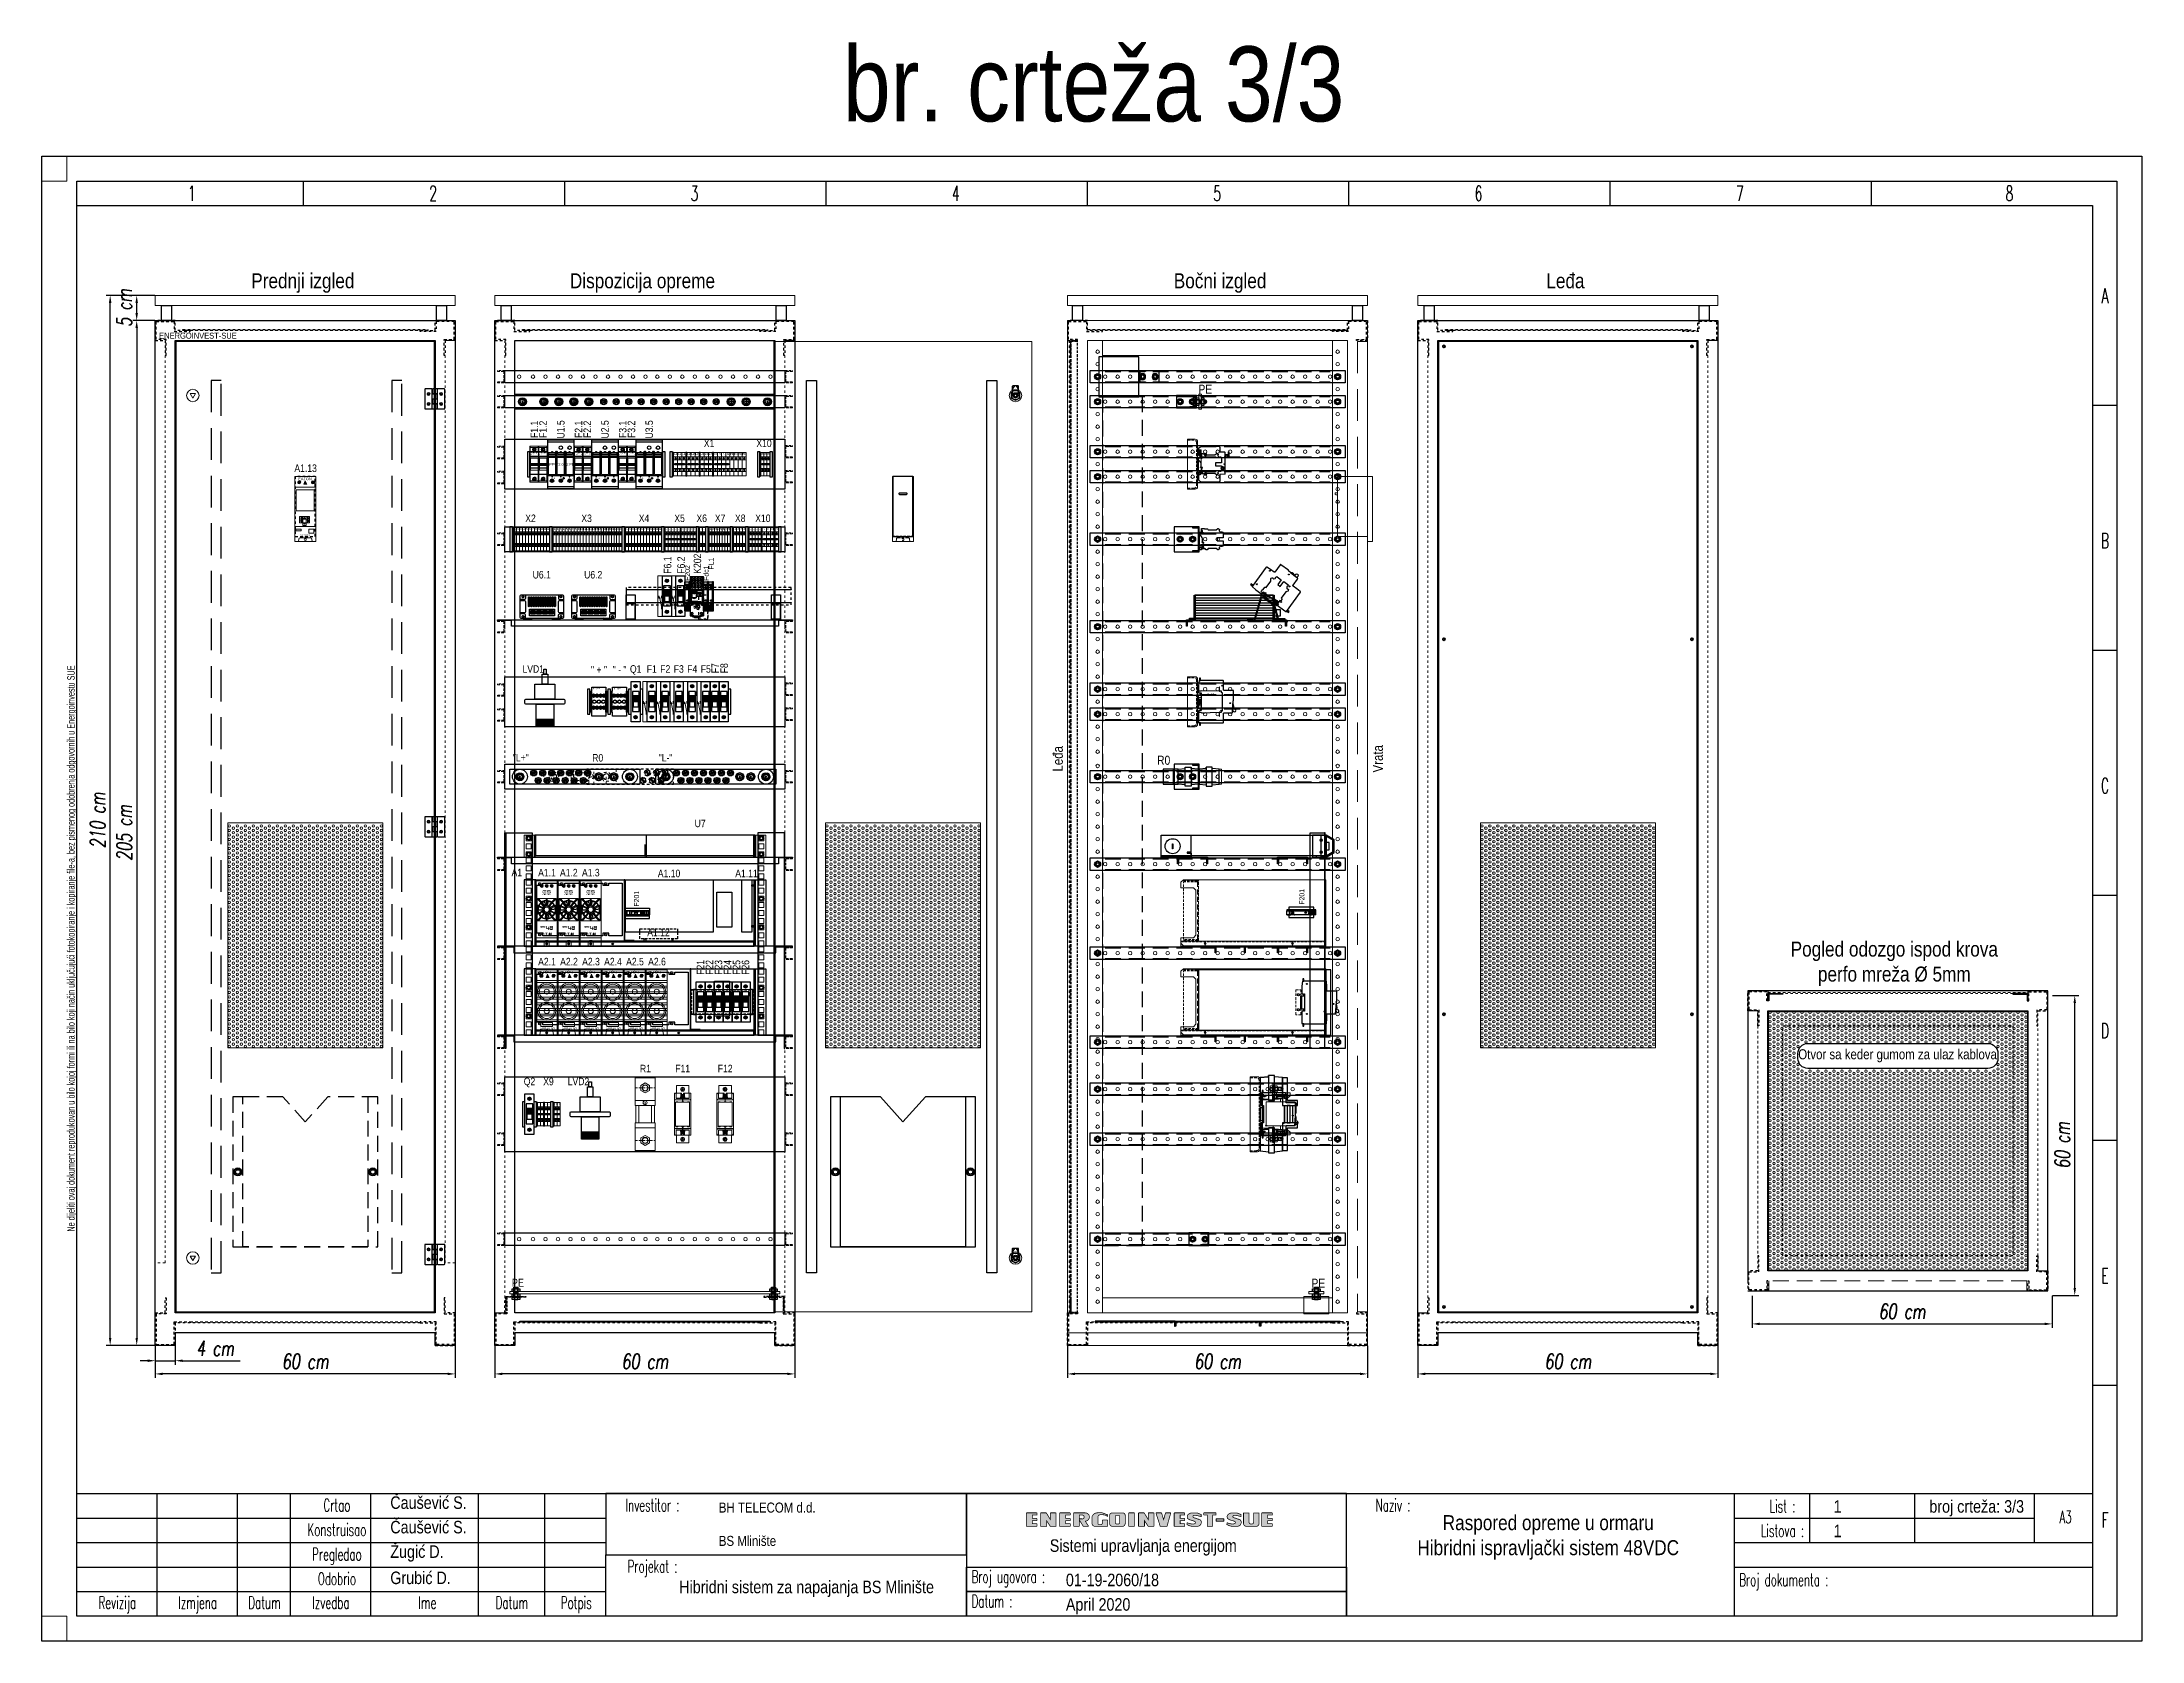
# Model space of a CAD drawing. Header units: millimetres. Extents: x 9130 to 9550, y -18883 to -17651.
# Drawn here: x 9129.7 to 9549.7, y -18882.5 to -18562.7 of the extents above; entities that cross this region are included whole.
import ezdxf

# ---------------------------------------------------------------- set-up
doc = ezdxf.new("R2010")
doc.units = ezdxf.units.MM
for name, pattern in [('ACAD_ISO02W100', [15, 12, -3]), ('AUSGEZOGEN', [0]), ('CENTER', [2, 1.25, -0.25, 0.25, -0.25]), ('DASHED', [0.75, 0.5, -0.25]), ('EPL_DASH', [1, 0.5, -0.5]), ('HIDDEN', [9.525, 6.35, -3.175]), ('HIDDEN2', [4.7625, 3.175, -1.5875])]:
    doc.linetypes.add(name, pattern=pattern)
for name, color, linetype in [('00 ANTENA', 163, 'Continuous'), ('00 cian', 4, 'Continuous'), ('00 uvodnice', 82, 'Continuous'), ('01-KOSTUR ORMARA', 7, 'Continuous'), ('02-MODULI', 7, 'Continuous'), ('03-1 SD DISTRIBUCIJA', 7, 'Continuous'), ('4', 7, 'Continuous'), ('AUTOMAT J-eti', 7, 'Continuous'), ('CONT25', 3, 'Continuous'), ('CONT35', 7, 'Continuous'), ('DIMENS', 4, 'Continuous'), ('ELEKTRO', 5, 'Continuous'), ('LINIJE D', 160, 'Continuous'), ('MAIN-1', 7, 'Continuous'), ('OO cn60', 1, 'Continuous'), ('THICK', 7, 'Continuous')]:
    doc.layers.add(name, color=color, linetype=linetype)
for name, color, linetype, lineweight in [('06-BATERIJA', 1, 'Continuous', 0), ('30 crvena', 1, 'Continuous', 0), ('50 plava', 5, 'Continuous', 0)]:
    doc.layers.add(name, color=color, linetype=linetype, lineweight=lineweight)
doc.layers.add('PDF14_Geometry', color=7, linetype='Continuous', true_color=0x58595a)
doc.layers.add('PDF2_Geometry', color=7, linetype='Continuous', true_color=0x010101)
doc.styles.add('ARIAL NARROW', font='ARIALN.TTF')
doc.styles.add('ATRIBUT', font='arial.ttf', dxfattribs={"height": 2.8})
doc.styles.add('KOTE ZA MONNTAZU', font='simplex.shx', dxfattribs={"width": 0.7, "oblique": 8, "height": 3})
doc.styles.add('simboli', font='symbol.ttf', dxfattribs={"width": 0.6, "height": 2.2})
doc.dimstyles.new('Copy of KOTE ZA MONTAZU u cm', dxfattribs={"dimscale": 0, "dimtxt": 3, "dimasz": 1.5, "dimexe": 0.8, "dimexo": 0.1, "dimgap": 1, "dimtad": 1, "dimdec": 1, "dimzin": 12, "dimdsep": 46, "dimtxsty": 'KOTE ZA MONNTAZU', "dimcen": 1.5, "dimclrt": 1, "dimadec": 0, "dimazin": 0, "dimtfac": 1, "dimtdec": 1, "dimtmove": 0, "dimatfit": 3, "dimfxl": 1, "dimtolj": 2, "dimtzin": 0, "dimarcsym": 0})

# ---------------------------------------------------------------- blocks, each defined once
blk = doc.blocks.new('Zaglavlje A3 prazno-Sue')
at = {"layer": '50 plava', "linetype": 'Continuous'}
h = blk.add_hatch(color=152, dxfattribs=at)
h.paths.add_polyline_path([(198.08, 24.09), (198.93, 24.09, 0.414214), (198.98, 24.14), (198.98, 24.5, 0.414214), (198.93, 24.54), (198.08, 24.54), (198.08, 25.18), (198.93, 25.18, 0.414214), (198.98, 25.23), (198.98, 25.58, 0.414214), (198.93, 25.63), (196.93, 25.63, 0.414214), (196.88, 25.58), (196.88, 22.98, 0.414214), (196.93, 22.93), (198.93, 22.93, 0.414214), (198.98, 22.98), (198.98, 23.41, 0.414214), (198.93, 23.45), (198.08, 23.45)])
h.paths.add_polyline_path([(199.73, 22.98, 0.414214), (199.78, 22.93), (200.88, 22.93, 0.414214), (200.93, 22.98), (200.93, 24.05), (201.66, 22.95, 0.250765), (201.7, 22.93), (202.75, 22.93, 0.414214), (202.8, 22.98), (202.8, 25.58, 0.414214), (202.75, 25.63), (201.73, 25.63, 0.414214), (201.68, 25.58), (201.68, 24.28), (200.87, 25.61, 0.261275), (200.83, 25.63), (199.78, 25.63, 0.414214), (199.73, 25.58)])
h.paths.add_polyline_path([(203.54, 22.98, 0.414214), (203.58, 22.93), (205.59, 22.93, 0.414214), (205.64, 22.98), (205.64, 23.41, 0.414214), (205.59, 23.45), (204.74, 23.45), (204.74, 24.09), (205.59, 24.09, 0.414214), (205.64, 24.14), (205.64, 24.5, 0.414214), (205.59, 24.54), (204.74, 24.54), (204.74, 25.18), (205.59, 25.18, 0.414214), (205.64, 25.23), (205.64, 25.58, 0.414214), (205.59, 25.63), (203.58, 25.63, 0.414214), (203.54, 25.58)])
h.paths.add_polyline_path([(206.33, 22.93), (207.4, 22.93, 0.414214), (207.45, 22.98), (207.45, 24.2), (207.45, 25.18), (208.05, 25.18, -1.104988), (207.98, 24.43), (207.45, 24.43), (207.45, 24.2), (208.26, 22.95, 0.254408), (208.3, 22.93), (209.24, 22.93, 0.593374), (209.28, 23), (208.65, 23.98, 1), (208.65, 25.63), (206.38, 25.63, 0.414214), (206.33, 25.58)])
h.paths.add_polyline_path([(209.98, 23.6, 0.360865), (210.55, 22.92), (213.13, 22.92), (213.13, 24.15, 0.414214), (213.09, 24.19), (212.13, 24.19, 0.414214), (212.08, 24.15), (212.08, 23.59, -0.333333), (211.86, 23.29), (211.41, 23.29, -0.5), (211.18, 23.59), (211.18, 24.79, -0.414214), (211.63, 25.24), (212.23, 25.24, -0.2), (213.13, 24.87), (213.13, 25.24), (212.31, 25.54), (212.05, 25.64), (211.66, 25.64), (211.11, 25.64, 0.332065), (209.98, 24.79)])
h.paths.add_polyline_path([(213.53, 23.53, 0.414214), (214.13, 22.93), (216.08, 22.93, 0.396216), (216.64, 23.47), (216.64, 25.14, 0.440087), (216.08, 25.62), (214.13, 25.62, 0.443886), (213.53, 25.11)])
h.paths.add_polyline_path([(214.65, 24.84, -0.414214), (214.95, 25.14), (215.25, 25.14, -0.414214), (215.55, 24.84), (215.55, 23.72, -0.414214), (215.25, 23.42), (214.95, 23.42, -0.414214), (214.65, 23.72)], flags=16)
h.paths.add_polyline_path([(217.35, 22.98, 0.414214), (217.4, 22.93), (218.43, 22.93, 0.414214), (218.48, 22.98), (218.48, 25.58, 0.414214), (218.43, 25.63), (217.4, 25.63, 0.414214), (217.35, 25.58)])
h.paths.add_polyline_path([(220.5, 24.05), (221.24, 22.95, 0.250765), (221.28, 22.93), (222.33, 22.93, 0.414214), (222.38, 22.98), (222.38, 25.58, 0.414214), (222.33, 25.63), (221.3, 25.63, 0.414214), (221.25, 25.58), (221.25, 24.28), (220.44, 25.61, 0.261275), (220.4, 25.63), (219.35, 25.63, 0.414214), (219.3, 25.58), (219.3, 22.98, 0.414214), (219.35, 22.93), (220.45, 22.93, 0.414214), (220.5, 22.98)])
h.paths.add_polyline_path([(223.64, 22.96, 0.325009), (223.69, 22.93), (224.97, 22.93, 0.336906), (225.01, 22.96), (225.74, 25.57, 0.495992), (225.69, 25.63), (224.74, 25.63, 0.336906), (224.69, 25.59), (224.33, 24.28), (223.91, 25.6, 0.32721), (223.87, 25.63), (222.84, 25.63, 0.509423), (222.8, 25.57)])
h.paths.add_polyline_path([(226.43, 22.98, 0.414214), (226.48, 22.93), (228.48, 22.93, 0.414214), (228.53, 22.98), (228.53, 23.41, 0.414214), (228.48, 23.45), (227.63, 23.45), (227.63, 24.09), (228.48, 24.09, 0.414214), (228.53, 24.14), (228.53, 24.5, 0.414214), (228.48, 24.54), (227.63, 24.54), (227.63, 25.18), (228.48, 25.18, 0.414214), (228.53, 25.23), (228.53, 25.58, 0.414214), (228.48, 25.63), (226.48, 25.63, 0.414214), (226.43, 25.58)])
h.paths.add_polyline_path([(230.18, 24.86), (230.21, 25.02), (230.32, 25.08), (230.49, 25.14), (230.7, 25.14), (230.9, 25.12), (231.15, 25.06), (231.39, 25), (231.83, 24.88), (231.83, 25.31), (231.37, 25.47), (231.04, 25.61), (230.66, 25.62), (230.08, 25.62), (229.77, 25.6), (229.37, 25.41), (229.18, 25.23), (229.05, 25.02), (229.04, 24.83), (229.07, 24.65), (229.13, 24.49), (229.21, 24.45), (229.29, 24.37), (229.4, 24.31), (229.52, 24.25), (229.7, 24.2), (229.87, 24.15), (230.04, 24.12), (230.35, 23.99), (230.57, 23.92), (230.67, 23.81), (230.68, 23.68), (230.68, 23.59), (230.62, 23.51), (230.51, 23.45), (230.32, 23.42), (230.09, 23.4), (229.87, 23.43), (229.65, 23.45), (229.37, 23.52), (229.05, 23.67), (229.01, 23.57), (228.98, 23.3), (229.18, 23.19), (229.35, 23.11), (229.6, 23.03), (229.85, 22.97), (230.08, 22.92), (231.07, 22.92), (231.4, 23), (231.59, 23.12), (231.72, 23.25), (231.81, 23.46), (231.86, 23.62), (231.87, 23.77), (231.86, 23.88), (231.79, 24.05), (231.65, 24.21), (231.47, 24.35), (231.25, 24.37), (231.01, 24.45), (230.85, 24.54), (230.7, 24.57), (230.51, 24.61), (230.27, 24.69)])
h.paths.add_polyline_path([(233.06, 22.98, 0.414214), (233.11, 22.94), (234.06, 22.94, 0.414214), (234.11, 22.98), (234.11, 25.2), (234.76, 25.2, 0.414214), (234.81, 25.25), (234.81, 25.58, 0.414214), (234.76, 25.63), (232.39, 25.63, 0.414214), (232.34, 25.58), (232.34, 25.25, 0.414214), (232.39, 25.2), (233.06, 25.2)])
h = blk.add_hatch(color=152, dxfattribs=at)
h.paths.add_polyline_path([(245.15, 24.54), (245.15, 25.18), (246.01, 25.18, 0.414214), (246.05, 25.23), (246.05, 25.58, 0.414214), (246.01, 25.63), (244, 25.63, 0.414214), (243.95, 25.58), (243.95, 22.98, 0.414214), (244, 22.93), (246.01, 22.93, 0.414214), (246.05, 22.98), (246.05, 23.41, 0.414214), (246.01, 23.45), (245.15, 23.45), (245.15, 24.09), (246.01, 24.09, 0.414214), (246.05, 24.14), (246.05, 24.5, 0.414214), (246.01, 24.54)])
h.paths.add_polyline_path([(243.41, 25.62), (242.32, 25.62), (242.32, 23.72, -0.414214), (242.02, 23.42), (241.72, 23.42, -0.414214), (241.42, 23.72), (241.42, 25.62), (240.3, 25.62), (240.3, 23.53, 0.414214), (240.9, 22.93), (242.85, 22.93, 0.42682), (243.41, 23.53)])
h.paths.add_polyline_path([(239.79, 23.46), (239.84, 23.62), (239.86, 23.77), (239.84, 23.88), (239.78, 24.05), (239.64, 24.21), (239.45, 24.35), (239.23, 24.37), (238.99, 24.45), (238.84, 24.54), (238.68, 24.57), (238.49, 24.61), (238.29, 24.68), (238.23, 24.73), (238.16, 24.86), (238.19, 25.02), (238.3, 25.08), (238.48, 25.14), (238.68, 25.14), (238.88, 25.12), (239.13, 25.06), (239.37, 25), (239.82, 24.88), (239.82, 25.31), (239.35, 25.47), (239.02, 25.61), (238.65, 25.62), (238.07, 25.62), (237.75, 25.6), (237.35, 25.41), (237.16, 25.23), (237.04, 25.02), (237.02, 24.83), (237.05, 24.65), (237.11, 24.49), (237.19, 24.45), (237.27, 24.37), (237.38, 24.31), (237.51, 24.25), (237.68, 24.2), (237.85, 24.15), (238.02, 24.12), (238.34, 23.99), (238.55, 23.92), (238.65, 23.81), (238.66, 23.68), (238.66, 23.59), (238.6, 23.51), (238.49, 23.45), (238.3, 23.42), (238.07, 23.4), (237.85, 23.43), (237.63, 23.45), (237.35, 23.52), (237.04, 23.67), (236.99, 23.57), (236.96, 23.3), (237.16, 23.19), (237.33, 23.11), (237.58, 23.03), (237.83, 22.97), (238.07, 22.92), (239.05, 22.92), (239.39, 23), (239.57, 23.12), (239.7, 23.25)])
h.paths.add_polyline_path([(236.36, 23.98), (236.36, 24.42), (234.83, 24.42), (234.83, 23.98)])
at = {"color": 7, "true_color": 0xffffff}
blk.add_lwpolyline([(0, 297), (420, 297), (420, 0), (0, 0)], close=True, dxfattribs=at)
at = {"color": 7, "lineweight": 0, "true_color": 0xffffff}
for points in [[(5, 292), (0, 292), (0, 297), (5, 297)], [(5, 0), (0, 0), (0, 5), (5, 5)]]:
    blk.add_lwpolyline(points, close=True, dxfattribs=at)
at = {"layer": '01-KOSTUR ORMARA'}
for p, q in [((52.27, 287.1), (52.27, 292)), ((104.54, 287.1), (104.54, 292)), ((156.82, 287.1), (156.82, 292)), ((209.09, 287.1), (209.09, 292)), ((261.36, 287.1), (261.36, 292)), ((313.63, 287.1), (313.63, 292)), ((365.9, 287.1), (365.9, 292)), ((410.1, 247.2), (415, 247.2)), ((410.1, 198.2), (415, 198.2)), ((410.1, 149.19), (415, 149.19)), ((410.1, 100.19), (415, 100.19)), ((410.1, 51.18), (415, 51.18)), ((23.05, 5), (23.05, 29.5)), ((39.11, 5), (39.11, 29.5)), ((49.72, 5), (49.72, 29.5)), ((65.77, 5), (65.77, 29.5)), ((87.27, 5), (87.27, 29.5)), ((100.58, 5), (100.58, 29.5)), ((353.59, 19.7), (353.59, 29.5)), ((374.55, 19.7), (374.55, 29.5)), ((398.52, 19.7), (398.52, 29.5)), ((7, 24.6), (112.77, 24.6)), ((338.44, 24.6), (398.52, 24.6)), ((7, 19.7), (112.77, 19.7)), ((338.44, 19.7), (410.1, 19.7)), ((7, 14.8), (112.77, 14.8)), ((338.44, 14.8), (410.1, 14.8)), ((7, 9.9), (112.77, 9.9))]:
    blk.add_line(p, q, dxfattribs=at)
for points in [[(7, 292), (415, 292), (415, 5), (7, 5)], [(7, 29.5), (410.1, 29.5), (410.1, 5), (7, 5)], [(112.77, 17.25), (184.91, 17.25), (184.91, 29.5), (112.77, 29.5)], [(184.91, 14.8), (260.88, 14.8), (260.88, 29.5), (184.91, 29.5)], [(260.88, 29.5), (338.44, 29.5), (338.44, 5), (260.88, 5)], [(112.77, 17.25), (184.91, 17.25), (184.91, 5), (112.77, 5)], [(184.91, 14.8), (260.88, 14.8), (260.88, 9.9), (184.91, 9.9)], [(184.91, 9.9), (260.88, 9.9), (260.88, 5), (184.91, 5)]]:
    blk.add_lwpolyline(points, close=True, dxfattribs=at)
blk.add_lwpolyline([(7, 287.1), (410.1, 287.1), (410.1, 5)], dxfattribs=at)
at = {"layer": '50 plava', "color": 152, "linetype": 'Continuous', "const_width": 0.144}
for points in [[(198.93, 22.93), (196.93, 22.93, -0.414214), (196.88, 22.98), (196.88, 25.58, -0.414214), (196.93, 25.63), (198.93, 25.63, -0.414214), (198.98, 25.58), (198.98, 25.23, -0.414214), (198.93, 25.18), (198.08, 25.18), (198.08, 24.54), (198.93, 24.54, -0.414214), (198.98, 24.5), (198.98, 24.14, -0.414214), (198.93, 24.09), (198.08, 24.09), (198.08, 23.45), (198.93, 23.45, -0.414214), (198.98, 23.41), (198.98, 22.98, -0.414214)], [(199.73, 25.58), (199.73, 22.98, 0.414214), (199.78, 22.93), (200.88, 22.93, 0.414214), (200.93, 22.98), (200.93, 24.05), (201.66, 22.95, 0.250765), (201.7, 22.93), (202.75, 22.93, 0.414214), (202.8, 22.98), (202.8, 25.58, 0.414214), (202.75, 25.63), (201.73, 25.63, 0.414214), (201.68, 25.58), (201.68, 24.28), (200.87, 25.61, 0.261275), (200.83, 25.63), (199.78, 25.63, 0.414214)], [(205.59, 22.93), (203.58, 22.93, -0.414214), (203.54, 22.98), (203.54, 25.58, -0.414214), (203.58, 25.63), (205.59, 25.63, -0.414214), (205.64, 25.58), (205.64, 25.23, -0.414214), (205.59, 25.18), (204.74, 25.18), (204.74, 24.54), (205.59, 24.54, -0.414214), (205.64, 24.5), (205.64, 24.14, -0.414214), (205.59, 24.09), (204.74, 24.09), (204.74, 23.45), (205.59, 23.45, -0.414214), (205.64, 23.41), (205.64, 22.98, -0.414214)], [(213.53, 23.53), (213.53, 25.11, -0.443886), (214.13, 25.62), (216.08, 25.62, -0.459508), (216.64, 25.11), (216.64, 23.53, -0.42682), (216.08, 22.93), (214.13, 22.93, -0.414214)], [(214.65, 23.72), (214.65, 24.84, -0.414214), (214.95, 25.14), (215.25, 25.14, -0.414214), (215.55, 24.84), (215.55, 23.72, -0.414214), (215.25, 23.42), (214.95, 23.42, -0.414214)], [(217.35, 22.98), (217.35, 25.58, -0.414214), (217.4, 25.63), (218.43, 25.63, -0.414214), (218.48, 25.58), (218.48, 22.98, -0.414214), (218.43, 22.93), (217.4, 22.93, -0.414214)], [(219.3, 25.58), (219.3, 22.98, 0.414214), (219.35, 22.93), (220.45, 22.93, 0.414214), (220.5, 22.98), (220.5, 24.05), (221.24, 22.95, 0.250765), (221.28, 22.93), (222.33, 22.93, 0.414214), (222.38, 22.98), (222.38, 25.58, 0.414214), (222.33, 25.63), (221.3, 25.63, 0.414214), (221.25, 25.58), (221.25, 24.28), (220.44, 25.61, 0.261275), (220.4, 25.63), (219.35, 25.63, 0.414214)], [(222.8, 25.57), (223.64, 22.96, 0.325009), (223.69, 22.93), (224.97, 22.93, 0.336906), (225.01, 22.96), (225.74, 25.57, 0.495992), (225.69, 25.63), (224.74, 25.63, 0.336906), (224.69, 25.59), (224.33, 24.28), (223.91, 25.6, 0.32721), (223.87, 25.63), (222.84, 25.63, 0.509423)], [(228.48, 22.93), (226.48, 22.93, -0.414214), (226.43, 22.98), (226.43, 25.58, -0.414214), (226.48, 25.63), (228.48, 25.63, -0.414214), (228.53, 25.58), (228.53, 25.23, -0.414214), (228.48, 25.18), (227.63, 25.18), (227.63, 24.54), (228.48, 24.54, -0.414214), (228.53, 24.5), (228.53, 24.14, -0.414214), (228.48, 24.09), (227.63, 24.09), (227.63, 23.45), (228.48, 23.45, -0.414214), (228.53, 23.41), (228.53, 22.98, -0.414214)], [(232.34, 25.25), (232.34, 25.58, -0.414214), (232.39, 25.63), (234.76, 25.63, -0.414214), (234.81, 25.58), (234.81, 25.25, -0.414214), (234.76, 25.2), (234.11, 25.2), (234.11, 22.98, -0.414214), (234.06, 22.94), (233.11, 22.94, -0.414214), (233.06, 22.98), (233.06, 25.2), (232.39, 25.2, -0.414214)], [(241.42, 25.62), (241.42, 23.72, 0.414214), (241.72, 23.42), (242.02, 23.42, 0.414214), (242.32, 23.72), (242.32, 25.62), (243.41, 25.62), (243.41, 23.53, -0.42682), (242.85, 22.93), (240.9, 22.93, -0.414214), (240.3, 23.53), (240.3, 25.62)], [(246.01, 22.93), (244, 22.93, -0.414214), (243.95, 22.98), (243.95, 25.58, -0.414214), (244, 25.63), (246.01, 25.63, -0.414214), (246.05, 25.58), (246.05, 25.23, -0.414214), (246.01, 25.18), (245.15, 25.18), (245.15, 24.54), (246.01, 24.54, -0.414214), (246.05, 24.5), (246.05, 24.14, -0.414214), (246.01, 24.09), (245.15, 24.09), (245.15, 23.45), (246.01, 23.45, -0.414214), (246.05, 23.41), (246.05, 22.98, -0.414214)]]:
    blk.add_lwpolyline(points, format="xyb", close=True, dxfattribs=at)
for points in [[(206.33, 22.93), (206.33, 25.58, -0.414214), (206.38, 25.63), (208.65, 25.63, -1), (208.65, 23.98), (209.28, 23, -0.593374), (209.24, 22.93), (208.3, 22.93, -0.254408), (208.26, 22.95), (207.45, 24.2), (207.45, 22.98, -0.414214), (207.4, 22.93), (206.33, 22.93)], [(207.45, 24.2), (207.45, 25.18), (208.05, 25.18, -1.104988), (207.98, 24.43), (207.45, 24.43)], [(213.13, 22.92), (213.13, 24.15, 0.414214), (213.09, 24.19), (212.13, 24.19, 0.414214), (212.08, 24.15), (212.08, 23.59, -0.333333), (211.86, 23.29), (211.41, 23.29, -0.5), (211.18, 23.59), (211.18, 24.79, -0.414214), (211.63, 25.24), (212.23, 25.24, -0.2), (213.13, 24.87), (213.13, 25.24), (212.31, 25.54), (212.05, 25.64), (211.66, 25.64), (211.11, 25.64, 0.332065), (209.98, 24.79), (209.98, 23.6, 0.360865), (210.55, 22.92), (213.13, 22.92)]]:
    blk.add_lwpolyline(points, format="xyb", dxfattribs=at)
for points in [[(231.83, 24.88), (231.83, 25.31), (231.37, 25.47), (231.04, 25.61), (230.66, 25.62), (230.08, 25.62), (229.77, 25.6), (229.37, 25.41), (229.18, 25.23), (229.05, 25.02), (229.04, 24.83), (229.07, 24.65), (229.13, 24.49), (229.21, 24.45), (229.29, 24.37), (229.4, 24.31), (229.52, 24.25), (229.7, 24.2), (229.87, 24.15), (230.04, 24.12), (230.35, 23.99), (230.57, 23.92), (230.67, 23.81), (230.68, 23.68), (230.68, 23.59), (230.62, 23.51), (230.51, 23.45), (230.32, 23.42), (230.09, 23.4), (229.87, 23.43), (229.65, 23.45), (229.37, 23.52), (229.05, 23.67), (229.01, 23.57), (228.98, 23.3), (229.18, 23.19), (229.35, 23.11), (229.6, 23.03), (229.85, 22.97), (230.08, 22.92), (231.07, 22.92), (231.4, 23), (231.59, 23.12), (231.72, 23.25), (231.81, 23.46), (231.86, 23.62), (231.87, 23.77), (231.86, 23.88), (231.79, 24.05), (231.65, 24.21), (231.47, 24.35), (231.25, 24.37), (231.01, 24.45), (230.85, 24.54), (230.7, 24.57), (230.51, 24.61), (230.31, 24.68), (230.24, 24.73), (230.18, 24.86), (230.21, 25.02), (230.32, 25.08), (230.49, 25.14), (230.7, 25.14), (230.9, 25.12), (231.15, 25.06), (231.39, 25)], [(239.82, 24.88), (239.82, 25.31), (239.35, 25.47), (239.02, 25.61), (238.65, 25.62), (238.07, 25.62), (237.75, 25.6), (237.35, 25.41), (237.16, 25.23), (237.04, 25.02), (237.02, 24.83), (237.05, 24.65), (237.11, 24.49), (237.19, 24.45), (237.27, 24.37), (237.38, 24.31), (237.51, 24.25), (237.68, 24.2), (237.85, 24.15), (238.02, 24.12), (238.34, 23.99), (238.55, 23.92), (238.65, 23.81), (238.66, 23.68), (238.66, 23.59), (238.6, 23.51), (238.49, 23.45), (238.3, 23.42), (238.07, 23.4), (237.85, 23.43), (237.63, 23.45), (237.35, 23.52), (237.04, 23.67), (236.99, 23.57), (236.96, 23.3), (237.16, 23.19), (237.33, 23.11), (237.58, 23.03), (237.83, 22.97), (238.07, 22.92), (239.05, 22.92), (239.39, 23), (239.57, 23.12), (239.7, 23.25), (239.79, 23.46), (239.84, 23.62), (239.86, 23.77), (239.84, 23.88), (239.78, 24.05), (239.64, 24.21), (239.45, 24.35), (239.23, 24.37), (238.99, 24.45), (238.84, 24.54), (238.68, 24.57), (238.49, 24.61), (238.29, 24.68), (238.23, 24.73), (238.16, 24.86), (238.19, 25.02), (238.3, 25.08), (238.48, 25.14), (238.68, 25.14), (238.88, 25.12), (239.13, 25.06), (239.37, 25)]]:
    blk.add_lwpolyline(points, close=True, dxfattribs=at)
at = {"layer": '50 plava', "color": 152, "linetype": 'Continuous', "elevation": -0.14}
blk.add_lwpolyline([(234.83, 24.42), (236.36, 24.42), (236.36, 23.98), (234.83, 23.98)], close=True, dxfattribs=at)
at = {"color": 7, "width": 0.7}
blk.add_text('Ne dijeliti ovaj dokument reprodukovan u bilo kojoj formi ili na bilo koji način uključujući fotokopiranje i kopiranje file-a, bez pismenog odobrenja odgovornih u Energoinvestu SUE', height=1.5, rotation=90, dxfattribs=at).set_placement((6.54, 81.88))
at = {"layer": '00 uvodnice', "color": 0, "linetype": 'Continuous', "insert": (201.55, 20.33), "char_height": 2.5, "width": 45.412, "attachment_point": 1, "style": 'ARIAL NARROW'}
blk.add_mtext('Sistemi upravljanja energijom', dxfattribs=at)
at = {"layer": 'OO cn60', "color": 0, "linetype": 'Continuous', "style": 'simboli'}
for s, insert, char_height, width, attachment_point in [('{\\Fsimplex|c238;1}', (29.95, 291.02), 3, 8.2385, 2), ('{\\Fsimplex|c238;2}', (78.22, 291.02), 3, 8.2385, 2), ('{\\Fsimplex|c0;3}', (130.49, 291.02), 3, 8.2385, 2), ('{\\Fsimplex|c238;4}', (182.76, 291.02), 3, 8.2385, 2), ('{\\Fsimplex|c238;5}', (235.03, 291.02), 3, 8.2385, 2), ('{\\Fsimplex|c238;6}', (287.31, 291.02), 3, 8.2385, 2), ('{\\Fsimplex|c238;7}', (339.58, 291.02), 3, 8.2385, 2), ('{\\Fsimplex|c238;8}', (393.48, 291.02), 3, 8.2385, 2), ('{\\Fsimplex|c238;A}', (412.59, 270.57), 3, 8.2385, 2), ('{\\Fsimplex|c238;B}', (412.59, 221.56), 3, 8.2385, 2), ('{\\Fsimplex|c238;C}', (412.59, 172.56), 3, 8.2385, 2), ('{\\Fsimplex|c238;D}', (412.59, 123.55), 3, 8.2385, 2), ('{\\Fsimplex|c238;E}', (412.59, 74.55), 3, 8.2385, 2), ('{\\Fsimplex|c238;Crtao}', (58.98, 28.41), 2.5, 15.9862, 2), ('{\\Fsimplex|c238;Investitor :}', (122.1, 28.42), 2.5, 15.9862, 2), ('{\\Fsimplex|c238;Naziv :}', (270.21, 28.42), 2.5, 15.9862, 2), ('{\\Fsimplex|c238;List :}', (348.09, 28.21), 2.5, 15.9862, 2), ('{\\Fsimplex|c238;A3}', (404.72, 26.06), 2.5, 5.7679, 2), ('{\\Fsimplex|c238;F}', (412.59, 25.71), 3, 8.2385, 2), ('{\\Fsimplex|c238;Konstruisao}', (58.98, 23.51), 2.5, 15.9862, 2), ('{\\Fsimplex|c238;Listova :}', (348.09, 23.31), 2.5, 15.9862, 2), ('{\\Fsimplex|c238;Pregledao}', (58.98, 18.61), 2.5, 15.9862, 2), ('{\\Fsimplex|c238;Odobrio}', (58.98, 13.71), 2.5, 15.9862, 2), ('{\\Fsimplex|c238;Projekat :}', (122.1, 16.17), 2.5, 15.9862, 2), ('{\\Fsimplex|c238;Broj ugovora :}', (185.91, 14.11), 2.5, 19.8612, 1), ('{\\Fsimplex|c238;Broj dokumenta :}', (339.45, 13.5), 2.5, 23.3368, 1), ('{\\Fsimplex|c238;Revizija}', (15.07, 8.93), 2.5, 15.9862, 2), ('{\\Fsimplex|c238;Izmjena}', (31.12, 8.93), 2.5, 15.9862, 2), ('{\\Fsimplex|c238;Datum}', (44.51, 8.93), 2.5, 15.9862, 2), ('{\\Fsimplex|c238;Izvedba}', (57.78, 8.93), 2.5, 15.9862, 2), ('{\\Fsimplex|c238;Ime}', (77.07, 8.93), 2.5, 15.9862, 2), ('{\\Fsimplex|c238;Datum}', (93.98, 8.93), 2.5, 15.9862, 2), ('{\\Fsimplex|c238;Potpis}', (106.85, 8.93), 2.5, 15.9862, 2), ('{\\Fsimplex|c238;Datum :}', (185.91, 9.21), 2.5, 15.9862, 1)]:
    blk.add_mtext(s, dxfattribs=dict(at, insert=insert, char_height=char_height, width=width, attachment_point=attachment_point))
blk = doc.blocks.new('*D578')
at = {"layer": '4', "color": 0, "lineweight": -2, "transparency": 16777216}
for p, q in [((9152.23, -18613.41), (9142.5, -18613.41)), ((9143.3, -18821.91), (9143.3, -18614.91)), ((9152.23, -18823.41), (9142.5, -18823.41))]:
    blk.add_line(p, q, dxfattribs=at)
at = {"layer": '4', "color": 0, "transparency": 16777216}
for points in [[(9143.05, -18614.91), (9143.55, -18614.91), (9143.3, -18613.41)], [(9143.05, -18821.91), (9143.55, -18821.91), (9143.3, -18823.41)]]:
    blk.add_solid(points, dxfattribs=at)
at = {"layer": 'Defpoints', "color": 0, "transparency": 16777216}
for p in [(9143.3, -18613.41), (9152.33, -18613.41), (9152.33, -18823.41)]:
    blk.add_point(p, dxfattribs=at)
at = {"layer": '4', "color": 1, "transparency": 16777216, "insert": (9140.8, -18718.41), "char_height": 3, "attachment_point": 5, "rotation": 90, "style": 'KOTE ZA MONNTAZU'}
blk.add_mtext('\\A2;210 cm', dxfattribs=at)
blk = doc.blocks.new('*D579')
at = {"color": 0, "lineweight": -2, "transparency": 16777216}
for p, q in [((9152.23, -18613.41), (9147.81, -18613.41)), ((9152.23, -18618.41), (9147.81, -18618.41)), ((9148.61, -18616.91), (9148.61, -18614.91))]:
    blk.add_line(p, q, dxfattribs=at)
at = {"color": 0, "transparency": 16777216}
for points in [[(9148.36, -18614.91), (9148.86, -18614.91), (9148.61, -18613.41)], [(9148.36, -18616.91), (9148.86, -18616.91), (9148.61, -18618.41)]]:
    blk.add_solid(points, dxfattribs=at)
at = {"layer": 'Defpoints', "color": 0, "transparency": 16777216}
for p in [(9148.61, -18613.41), (9152.33, -18613.41), (9152.33, -18618.41)]:
    blk.add_point(p, dxfattribs=at)
at = {"color": 1, "transparency": 16777216, "insert": (9146.11, -18615.91), "char_height": 3, "attachment_point": 5, "rotation": 90, "style": 'KOTE ZA MONNTAZU'}
blk.add_mtext('\\A2;5 cm', dxfattribs=at)
blk = doc.blocks.new('*D580')
at = {"color": 0, "lineweight": -2, "transparency": 16777216}
for p, q in [((9152.23, -18618.41), (9147.81, -18618.41)), ((9148.61, -18619.91), (9148.61, -18821.91)), ((9152.23, -18823.41), (9147.81, -18823.41))]:
    blk.add_line(p, q, dxfattribs=at)
at = {"color": 0, "transparency": 16777216}
for points in [[(9148.36, -18619.91), (9148.86, -18619.91), (9148.61, -18618.41)], [(9148.36, -18821.91), (9148.86, -18821.91), (9148.61, -18823.41)]]:
    blk.add_solid(points, dxfattribs=at)
at = {"layer": 'Defpoints', "color": 0, "transparency": 16777216}
for p in [(9152.33, -18618.41), (9148.61, -18823.41), (9152.33, -18823.41)]:
    blk.add_point(p, dxfattribs=at)
at = {"color": 1, "transparency": 16777216, "insert": (9146.11, -18720.91), "char_height": 3, "attachment_point": 5, "rotation": 90, "style": 'KOTE ZA MONNTAZU'}
blk.add_mtext('\\A2;205 cm', dxfattribs=at)
blk = doc.blocks.new('*D581')
at = {"layer": '02-MODULI', "color": 0, "linetype": 'Continuous', "lineweight": -2, "transparency": 16777216}
for p, q in [((9152.33, -18823.51), (9152.33, -18829.91)), ((9212.33, -18823.51), (9212.33, -18829.91)), ((9210.83, -18829.11), (9153.83, -18829.11))]:
    blk.add_line(p, q, dxfattribs=at)
at = {"layer": '02-MODULI', "color": 0, "linetype": 'Continuous', "transparency": 16777216}
for points in [[(9153.83, -18828.86), (9153.83, -18829.36), (9152.33, -18829.11)], [(9210.83, -18828.86), (9210.83, -18829.36), (9212.33, -18829.11)]]:
    blk.add_solid(points, dxfattribs=at)
at = {"layer": 'Defpoints', "color": 0, "linetype": 'Continuous', "transparency": 16777216}
for p in [(9152.33, -18823.41), (9212.33, -18823.41), (9152.33, -18829.11)]:
    blk.add_point(p, dxfattribs=at)
at = {"layer": '02-MODULI', "color": 1, "linetype": 'Continuous', "lineweight": 15, "transparency": 16777216, "insert": (9182.33, -18826.61), "char_height": 3, "attachment_point": 5, "style": 'KOTE ZA MONNTAZU'}
blk.add_mtext('\\A2;60 cm', dxfattribs=at)
blk = doc.blocks.new('*D582')
at = {"color": 0, "lineweight": -2, "transparency": 16777216}
for p, q in [((9152.33, -18823.51), (9152.33, -18827.27)), ((9156.33, -18823.51), (9156.33, -18827.27)), ((9150.83, -18826.47), (9149.33, -18826.47)), ((9152.33, -18826.47), (9156.33, -18826.47)), ((9157.83, -18826.47), (9169.29, -18826.47))]:
    blk.add_line(p, q, dxfattribs=at)
at = {"color": 0, "transparency": 16777216}
for points in [[(9150.83, -18826.22), (9150.83, -18826.72), (9152.33, -18826.47)], [(9157.83, -18826.22), (9157.83, -18826.72), (9156.33, -18826.47)]]:
    blk.add_solid(points, dxfattribs=at)
at = {"layer": 'Defpoints', "color": 0, "transparency": 16777216}
for p in [(9152.33, -18823.41), (9156.33, -18823.41), (9156.33, -18826.47)]:
    blk.add_point(p, dxfattribs=at)
at = {"color": 1, "transparency": 16777216, "insert": (9164.31, -18823.97), "char_height": 3, "attachment_point": 5, "style": 'KOTE ZA MONNTAZU'}
blk.add_mtext('\\A2;4 cm', dxfattribs=at)
blk = doc.blocks.new('222')
at = {"layer": '02-MODULI', "color": 1, "linetype": 'Continuous', "lineweight": 15}
for points in [[(301.87, 73.4), (301.87, 74.5), (302.37, 75), (330.87, 75), (330.87, 61.8)], [(301.87, 63.4), (304.37, 63.4), (304.87, 63.9), (304.87, 72.9), (304.37, 73.4), (301.87, 73.4)], [(330.72, 75), (330.72, 61.8)], [(330.87, 61.8), (302.37, 61.8), (301.87, 62.3), (301.87, 63.4)]]:
    blk.add_lwpolyline(points, dxfattribs=at)
at = {"layer": '02-MODULI', "color": 1, "linetype": 'DASHED', "lineweight": 15}
for points in [[(305.22, 63.05), (305.22, 62.85), (302.37, 62.85), (302.37, 62.7), (305.37, 62.7), (305.37, 74.9), (302.37, 74.9), (302.37, 74.75), (305.22, 74.75), (305.22, 74.55)], [(301.87, 62.7), (305.37, 62.7)], [(301.87, 62.55), (330.72, 62.55)], [(330.72, 61.7), (330.72, 62.55)]]:
    blk.add_lwpolyline(points, dxfattribs=at)
blk.add_lwpolyline([(305.37, 63.05), (302.37, 63.05), (302.37, 74.55), (305.37, 74.55)], close=True, dxfattribs=at)
at = {"layer": '02-MODULI', "color": 1, "linetype": 'DASHED', "lineweight": 15, "ltscale": 2}
blk.add_lwpolyline([(305.22, 63.05), (305.22, 74.55)], dxfattribs=at)
at = {"layer": '02-MODULI', "color": 1, "linetype": 'Continuous', "lineweight": 15}
blk.add_lwpolyline([(301.87, 61.7), (330.87, 61.7), (330.87, 62.7), (301.87, 62.7)], close=True, dxfattribs=at)
at = {"layer": '02-MODULI', "color": 4, "linetype": 'Continuous', "lineweight": 15}
for points in [[(306.72, 61.8), (306.72, 62.65)], [(324.22, 61.8), (324.22, 62.65)]]:
    blk.add_lwpolyline(points, dxfattribs=at)
at = {"layer": '02-MODULI', "color": 1, "linetype": 'Continuous', "lineweight": 15}
for centre in [(306.72, 62.25), (324.22, 62.25)]:
    blk.add_circle(centre, 0.2, dxfattribs=at)
blk = doc.blocks.new('*D583')
at = {"layer": '02-MODULI', "color": 0, "linetype": 'Continuous', "lineweight": -2, "transparency": 16777216}
for p, q in [((9404.85, -18823.51), (9404.85, -18829.91)), ((9464.85, -18823.51), (9464.85, -18829.91)), ((9463.35, -18829.11), (9406.35, -18829.11))]:
    blk.add_line(p, q, dxfattribs=at)
at = {"layer": '02-MODULI', "color": 0, "linetype": 'Continuous', "transparency": 16777216}
for points in [[(9406.35, -18828.86), (9406.35, -18829.36), (9404.85, -18829.11)], [(9463.35, -18828.86), (9463.35, -18829.36), (9464.85, -18829.11)]]:
    blk.add_solid(points, dxfattribs=at)
at = {"layer": 'Defpoints', "color": 0, "linetype": 'Continuous', "transparency": 16777216}
for p in [(9404.85, -18823.41), (9464.85, -18823.41), (9404.85, -18829.11)]:
    blk.add_point(p, dxfattribs=at)
at = {"layer": '02-MODULI', "color": 1, "linetype": 'Continuous', "lineweight": 15, "transparency": 16777216, "insert": (9434.85, -18826.61), "char_height": 3, "attachment_point": 5, "style": 'KOTE ZA MONNTAZU'}
blk.add_mtext('\\A2;60 cm', dxfattribs=at)
blk = doc.blocks.new('*D584')
at = {"layer": '02-MODULI', "color": 0, "linetype": 'Continuous', "lineweight": -2, "transparency": 16777216}
for p, q in [((9220.26, -18823.51), (9220.26, -18829.91)), ((9280.26, -18823.51), (9280.26, -18829.91)), ((9278.76, -18829.11), (9221.76, -18829.11))]:
    blk.add_line(p, q, dxfattribs=at)
at = {"layer": '02-MODULI', "color": 0, "linetype": 'Continuous', "transparency": 16777216}
for points in [[(9221.76, -18828.86), (9221.76, -18829.36), (9220.26, -18829.11)], [(9278.76, -18828.86), (9278.76, -18829.36), (9280.26, -18829.11)]]:
    blk.add_solid(points, dxfattribs=at)
at = {"layer": 'Defpoints', "color": 0, "linetype": 'Continuous', "transparency": 16777216}
for p in [(9220.26, -18823.41), (9280.26, -18823.41), (9220.26, -18829.11)]:
    blk.add_point(p, dxfattribs=at)
at = {"layer": '02-MODULI', "color": 1, "linetype": 'Continuous', "lineweight": 15, "transparency": 16777216, "insert": (9250.26, -18826.61), "char_height": 3, "attachment_point": 5, "style": 'KOTE ZA MONNTAZU'}
blk.add_mtext('\\A2;60 cm', dxfattribs=at)
blk = doc.blocks.new('Bočni nosač 25mm za ormar sa upušt. vratima-Metplast')
at = {"color": 4}
for centre in [(1.5, 1.25), (49.5, 1.25)]:
    blk.add_circle(centre, 0.3, dxfattribs=at)
at = {"layer": '00 cian', "color": 2, "linetype": 'HIDDEN2'}
for p, q in [((3, 2.3), (48, 2.3)), ((3, 0.2), (48, 0.2))]:
    blk.add_line(p, q, dxfattribs=at)
at = {"layer": '00 cian', "color": 1}
blk.add_lwpolyline([(0, 2.5), (51, 2.5), (51, 0), (0, 0)], close=True, dxfattribs=at)
at = {"layer": '01-KOSTUR ORMARA', "color": 1, "linetype": 'Continuous', "lineweight": 15}
for points in [[(1.15, 1.25, 1), (1.85, 1.25, 1), (1.15, 1.25, 1)], [(49.15, 1.25, 1), (49.85, 1.25, 1), (49.15, 1.25, 1)]]:
    blk.add_lwpolyline(points, format="xyb", dxfattribs=at)
for centre in [(3, 1.25), (5.5, 1.25), (8, 1.25), (10.5, 1.25), (13, 1.25), (15.5, 1.25), (18, 1.25), (20.5, 1.25), (23, 1.25), (25.5, 1.25), (28, 1.25), (30.5, 1.25), (33, 1.25), (35.5, 1.25), (38, 1.25), (40.5, 1.25), (43, 1.25), (45.5, 1.25), (48, 1.25)]:
    blk.add_circle(centre, 0.35, dxfattribs=at)
at = {"layer": 'DIMENS'}
for points in [[(1, 0.96), (1.5, 0.67), (2, 0.96), (2, 1.54), (1.5, 1.83), (1, 1.54)], [(49, 0.96), (49.5, 0.67), (50, 0.96), (50, 1.54), (49.5, 1.83), (49, 1.54)]]:
    blk.add_lwpolyline(points, close=True, dxfattribs=at)
for centre in [(1.5, 1.25), (49.5, 1.25)]:
    blk.add_circle(centre, 0.6, dxfattribs=at)
blk = doc.blocks.new('*D585')
at = {"layer": '02-MODULI', "color": 0, "linetype": 'Continuous', "lineweight": -2, "transparency": 16777216}
for p, q in [((9334.79, -18823.51), (9334.79, -18829.91)), ((9394.79, -18823.51), (9394.79, -18829.91)), ((9393.29, -18829.11), (9336.29, -18829.11))]:
    blk.add_line(p, q, dxfattribs=at)
at = {"layer": '02-MODULI', "color": 0, "linetype": 'Continuous', "transparency": 16777216}
for points in [[(9336.29, -18828.86), (9336.29, -18829.36), (9334.79, -18829.11)], [(9393.29, -18828.86), (9393.29, -18829.36), (9394.79, -18829.11)]]:
    blk.add_solid(points, dxfattribs=at)
at = {"layer": 'Defpoints', "color": 0, "linetype": 'Continuous', "transparency": 16777216}
for p in [(9334.79, -18823.41), (9394.79, -18823.41), (9334.79, -18829.11)]:
    blk.add_point(p, dxfattribs=at)
at = {"layer": '02-MODULI', "color": 1, "linetype": 'Continuous', "lineweight": 15, "transparency": 16777216, "insert": (9364.79, -18826.61), "char_height": 3, "attachment_point": 5, "style": 'KOTE ZA MONNTAZU'}
blk.add_mtext('\\A2;60 cm', dxfattribs=at)
blk = doc.blocks.new('531-100R')
at = {"layer": 'CONT25'}
for p, q in [((-7.8, 13.5), (-15.6, 0)), ((-7.8, 13.5), (-15.6, 0)), ((-15.6, 0), (-7.8, -13.5)), ((-15.6, 0), (-7.8, -13.5)), ((7.8, 13.5), (-7.8, 13.5)), ((7.8, 13.5), (-7.8, 13.5)), ((0, 5.8), (-5, 2.9)), ((-5, 2.9), (-5, -2.9)), ((0, 8.5), (11.7, 8.5)), ((5, 2.9), (0, 5.8)), ((5, -2.9), (5, 2.9)), ((10.7, 8.5), (7.8, 13.5)), ((10.7, 8.5), (7.8, 13.5)), ((15.6, 10), (12.3, 8.6)), ((15.6, 10), (15.6, -10)), ((29.1, 10), (15.6, 10)), ((18.9, 10), (30.6, 2)), ((30.6, -8.5), (30.6, 8.5)), ((-7.8, -13.5), (7.8, -13.5)), ((-7.8, -13.5), (7.8, -13.5)), ((-5, -2.9), (0, -5.8)), ((0, -5.8), (5, -2.9)), ((0, -8.5), (11.7, -8.5)), ((7.8, -13.5), (10.7, -8.5)), ((7.8, -13.5), (10.7, -8.5)), ((15.6, -10), (12.3, -8.6)), ((15.6, -10), (29.1, -10)), ((30.6, -2), (18.9, -10))]:
    blk.add_line(p, q, dxfattribs=at)
for radius in [8.5, 6, 5]:
    blk.add_circle((0, 0), radius, dxfattribs=at)
for centre, radius, start, end in [((0, 0), 13.5, 39.0228, 320.9772), ((11.7, 10), 1.5, 270, 292.54513), ((29.1, 8.5), 1.5, 0, 90), ((11.7, -10), 1.5, 67.45487, 90), ((11.7, -10), 1.5, 67.45487, 90), ((29.1, -8.5), 1.5, 270, 0)]:
    blk.add_arc(centre, radius, start, end, dxfattribs=at)
for p in [(-9.9, 9.9), (-7.2, -11.4)]:
    blk.add_point(p, dxfattribs=at)
blk = doc.blocks.new('m-brava sa unutrasnje')
at = {"layer": 'CONT35', "rotation": 90}
blk.add_blockref('531-100R', (0, 0), dxfattribs=at)
blk = doc.blocks.new('*U572')
at = {"color": 252, "linetype": 'Continuous', "lineweight": 15}
for points in [[(-0.69, -0.18), (-0.79, -0.26)], [(-0.72, -0.88), (-0.78, -0.97)]]:
    blk.add_lwpolyline(points, dxfattribs=at)
blk.add_lwpolyline([(0.29, -0.53, 0.082142), (-0.69, -0.18)], format="xyb", dxfattribs=at)
at = {"color": 252}
blk.add_arc((0.9, -0.83), 1.8, 90, 180, dxfattribs=at)
at = {"color": 252, "linetype": 'Continuous', "lineweight": 15}
for centre, radius, start, end in [((0.2, -0.6), 1.05, 161.0114, 200.8471), ((-0.16, -4.96), 4.03, 84.4373, 98.8624), ((0.44, -0.59), 1.2, 160.3983, 193.9852), ((-0.14, -4.87), 4.03, 84.7664, 98.2455), ((0.9, -0.83), 0.675, 130.713, 189.9298)]:
    blk.add_arc(centre, radius, start, end, dxfattribs=at)
at = {"color": 252, "linetype": 'DASHED', "lineweight": 15}
blk.add_arc((-1.27, -3.41), 3.18, 61.3019, 81.3186, dxfattribs=at)
blk = doc.blocks.new('*U573')
at = {"color": 0, "linetype": 'ByBlock', "lineweight": -2, "transparency": 16777216}
for p, rotation in [((635622.58, 482956.95), 308.5714285714285), ((635621.29, 482955.55), 51.4285714285714), ((635621.89, 482954.67), 102.8571428571428), ((635622.95, 482954.6), 154.2857142857142), ((635623.5, 482956.43), 257.1428571428571), ((635623.67, 482955.38), 205.7142857142856)]:
    blk.add_blockref('*U572', p, dxfattribs=dict(at, rotation=rotation))
blk.add_blockref('*U572', (635621.6, 482956.56), dxfattribs=at)
blk = doc.blocks.new('*U574')
at = {"color": 252, "linetype": 'Continuous', "lineweight": 15}
for points in [[(-0.69, -0.18), (-0.79, -0.26)], [(-0.72, -0.88), (-0.78, -0.97)]]:
    blk.add_lwpolyline(points, dxfattribs=at)
blk.add_lwpolyline([(0.29, -0.53, 0.082142), (-0.69, -0.18)], format="xyb", dxfattribs=at)
at = {"color": 252}
blk.add_arc((0.9, -0.83), 1.8, 90, 180, dxfattribs=at)
at = {"color": 252, "linetype": 'Continuous', "lineweight": 15}
for centre, radius, start, end in [((0.2, -0.6), 1.05, 161.0114, 200.8471), ((-0.16, -4.96), 4.03, 84.4373, 98.8624), ((0.44, -0.59), 1.2, 160.3983, 193.9852), ((-0.14, -4.87), 4.03, 84.7664, 98.2455), ((0.9, -0.83), 0.675, 130.713, 189.9298)]:
    blk.add_arc(centre, radius, start, end, dxfattribs=at)
at = {"color": 252, "linetype": 'DASHED', "lineweight": 15}
blk.add_arc((-1.27, -3.41), 3.18, 61.3019, 81.3186, dxfattribs=at)
blk = doc.blocks.new('*U575')
at = {"color": 0, "linetype": 'ByBlock', "lineweight": -2, "transparency": 16777216}
for p, rotation in [((635622.58, 482956.95), 308.5714285714285), ((635621.29, 482955.55), 51.4285714285714), ((635621.89, 482954.67), 102.8571428571428), ((635622.95, 482954.6), 154.2857142857142), ((635623.5, 482956.43), 257.1428571428571), ((635623.67, 482955.38), 205.7142857142856)]:
    blk.add_blockref('*U574', p, dxfattribs=dict(at, rotation=rotation))
blk.add_blockref('*U574', (635621.6, 482956.56), dxfattribs=at)
blk = doc.blocks.new('Nosač za sol.osig.1p Bussmann-CHPV-10x38')
at = {"true_color": 0xf4ee51}
h = blk.add_hatch(dxfattribs=at)
h.set_pattern_fill('ANGLE', color=41)
h.set_pattern_definition([(0, (-9130.891, 17549.633), (0, 6.985), [5.08, -1.905]), (90, (-9130.891, 17549.633), (-6.985, 4e-16), [5.08, -1.905])])
h.paths.add_polyline_path([(0.05, 6.03), (0.05, 5.22), (1.7, 5.22), (1.7, 6.03)])
h = blk.add_hatch(dxfattribs=at)
h.set_pattern_fill('ANGLE', color=41)
h.set_pattern_definition([(0, (-9125.278, 17549.633), (0, 6.985), [5.08, -1.905]), (90, (-9125.278, 17549.633), (-6.985, 4e-16), [5.08, -1.905])])
h.paths.add_polyline_path([(5.66, 6.03), (5.66, 5.22), (7.31, 5.22), (7.31, 6.03)])
at = {"layer": 'PDF2_Geometry', "lineweight": 9}
for points in [[(0.05, 7.2), (0.05, 6.95), (0, 6.95)], [(0, 6.13), (0.05, 6.13), (1.62, 6.13), (1.62, 6.12), (1.62, 6.13), (1.7, 6.13), (1.7, 6.13)], [(0, 6.03), (0, 6.03), (0, 6.04)], [(0, 6.03), (0.05, 6.03), (0.05, 5.22), (0.05, 5.19)], [(0, 5.22), (0.05, 5.22), (1.7, 5.22), (1.7, 6.03), (1.75, 6.03)], [(0.04, 4.86), (0.05, 4.85), (0.05, 5.07), (0.04, 5.07), (0.03, 5.07), (0.02, 5.08), (0.02, 5.09), (0.01, 5.09), (0, 5.1), (0, 5.11), (0, 5.12), (0, 5.13)], [(0, 4.89), (0, 4.9), (0, 4.9), (0, 4.89), (0, 4.88), (0.01, 4.87), (0.02, 4.87), (0.02, 4.86), (0.03, 4.85), (0.05, 4.85), (0.13, 4.85)], [(0.04, 6.08), (0.05, 6.08), (0.05, 6.08)], [(1.7, 6.99), (1.7, 6.95), (1.62, 6.95), (1.62, 6.13), (1.62, 6.95), (1.62, 6.99), (1.62, 6.95), (0.05, 6.95), (0.05, 6.13), (0.05, 6.12)], [(1.7, 6.08), (1.7, 6.08), (0.05, 6.08), (0.05, 6.08)], [(0.05, 6.04), (0.05, 6.03), (1.7, 6.03), (1.7, 6.04)], [(0.05, 5.08), (0.05, 5.07), (1.7, 5.07), (1.7, 5.08)], [(1.63, 4.85), (1.63, 4.72), (1.68, 4.72), (1.68, 4.55), (1.63, 4.55), (1.63, 1.62), (1.63, 2.41), (0.13, 2.41), (0.13, 4.55), (0.08, 4.55), (0.08, 4.72), (0.13, 4.72), (0.13, 4.85)], [(0.08, 4.59), (0.13, 4.59), (0.13, 4.59)], [(0.13, 4.83), (0.13, 4.83)], [(1.62, 4.79), (1.62, 4.78), (0.13, 4.78), (0.13, 4.79)], [(0.13, 4.78), (0.13, 4.78)], [(0.13, 4.78), (0.13, 3.72), (1.62, 3.72), (1.62, 4.78)], [(0.13, 4.59), (0.13, 4.72)], [(0.13, 4.62), (0.13, 4.62)], [(0.13, 4.55), (0.13, 4.56)], [(0.13, 4.56), (0.13, 4.56)], [(0.13, 4.49), (0.13, 4.49)], [(0.13, 4.38), (0.13, 4.38)], [(0.13, 4.31), (0.13, 4.31)], [(0.62, 6.73), (0.78, 6.55), (0.68, 6.46), (0.69, 6.45)], [(0.7, 6.66), (0.7, 6.64)], [(0.99, 6.71), (0.97, 6.72), (0.88, 6.64), (0.73, 6.82)], [(1.01, 6.19), (0.94, 6.17), (0.87, 6.17), (0.81, 6.17), (0.74, 6.19)], [(0.75, 6.24), (0.81, 6.22), (0.87, 6.22), (0.94, 6.22), (1, 6.24)], [(0.76, 6.37), (0.78, 6.36), (0.87, 6.44), (1.03, 6.25)], [(0.78, 6.89), (0.84, 6.91), (0.91, 6.91)], [(0.8, 6.73), (0.78, 6.73)], [(0.94, 6.85), (0.87, 6.86), (0.81, 6.85)], [(1.13, 6.34), (0.97, 6.54), (1.07, 6.62), (1.06, 6.63)], [(1.62, 4.85), (1.7, 4.85), (1.72, 4.85), (1.73, 4.86), (1.74, 4.87), (1.74, 4.87), (1.75, 4.88), (1.75, 4.89), (1.75, 4.9), (1.75, 4.9)], [(1.62, 4.83), (1.62, 4.83)], [(1.63, 4.78), (1.62, 4.78)], [(1.62, 4.62), (1.63, 4.62)], [(1.62, 4.56), (1.63, 4.56)], [(1.63, 4.49), (1.62, 4.49)], [(1.62, 4.38), (1.63, 4.38)], [(1.63, 4.31), (1.62, 4.31)], [(1.63, 4.72), (1.63, 4.59)], [(1.68, 4.59), (1.63, 4.59), (1.63, 4.59)], [(1.63, 4.56), (1.63, 4.55)], [(1.7, 6.12), (1.7, 6.13), (1.7, 6.95), (1.75, 6.95)], [(1.7, 6.08), (1.7, 6.08), (1.71, 6.08)], [(1.7, 5.27), (1.7, 5.29), (1.75, 5.29)], [(1.71, 4.86), (1.7, 4.85), (1.7, 4.85), (1.7, 3.64)], [(0, 3.69), (0, 3.69), (0, 3.69)], [(0, 1.62), (0.05, 1.62), (0.05, 3.59), (0.05, 3.64), (0.05, 3.65)], [(0, 1.62), (0, 1.62), (0, 3.54), (0.01, 3.54), (0.02, 3.54), (0.03, 3.55), (0.04, 3.56), (0.05, 3.57), (0.05, 3.59)], [(0, 3.54), (0, 3.54)], [(0.05, 1.57), (0.05, 1.57), (0.04, 1.57), (0.03, 1.58), (0.02, 1.58), (0.02, 1.59), (0.01, 1.6), (0, 1.6), (0, 1.61), (0, 1.62), (0, 1.62)], [(0, 0.25), (0.05, 0.25), (1.63, 0.25), (1.63, 0.2), (1.63, 0.25), (1.7, 0.25), (1.7, 1.52), (1.63, 1.52), (1.63, 1.53), (1.63, 1.52), (1.63, 0.25), (1.63, 1.52), (0.05, 1.52), (0.05, 1.53)], [(0, 1.52), (0.05, 1.52), (0.05, 0.25), (0.05, 0)], [(1.7, 3.65), (1.7, 3.64), (1.7, 3.59), (1.7, 1.62), (1.63, 1.62), (1.63, 1.61), (1.63, 1.62), (0.05, 1.62), (0.05, 1.61)], [(1.7, 1.57), (1.7, 1.57), (1.63, 1.57), (1.63, 1.57), (1.63, 1.57), (1.63, 1.57), (1.63, 1.57), (0.05, 1.57), (0.05, 1.57)], [(0.13, 3.87), (0.13, 3.87)], [(0.13, 3.86), (0.13, 3.86)], [(0.13, 3.83), (0.13, 3.83)], [(0.13, 3.81), (0.13, 3.81)], [(0.13, 3.77), (0.13, 3.77)], [(0.13, 3.76), (0.13, 3.76)], [(0.13, 3.73), (0.13, 3.73)], [(0.13, 3.71), (0.13, 3.72)], [(0.13, 3.7), (0.13, 3.7)], [(1.62, 3.69), (1.62, 3.69), (0.13, 3.69), (0.13, 3.69)], [(0.13, 3.68), (0.13, 3.68), (0.13, 3.69)], [(0.13, 3.65), (0.13, 3.65)], [(0.13, 3.62), (0.13, 3.62)], [(0.13, 3.6), (0.13, 3.6)], [(0.13, 3.6), (0.13, 3.6)], [(0.13, 3.55), (0.13, 3.55)], [(0.13, 3.53), (0.13, 3.54), (1.62, 3.54), (1.62, 3.53)], [(0.13, 3.54), (0.13, 3.54), (0.13, 3.54)], [(0.13, 3.54), (0.13, 3.54)], [(0.13, 3.53), (0.13, 3.53)], [(1.62, 3.52), (1.62, 3.51), (0.13, 3.51), (0.13, 3.52)], [(0.13, 3.51), (0.13, 3.35), (0.13, 3.35)], [(0.13, 3.49), (0.13, 3.49)], [(0.13, 3.46), (0.13, 3.46)], [(0.13, 3.45), (0.13, 3.45)], [(0.13, 3.41), (0.13, 3.41)], [(0.13, 3.4), (0.13, 3.4)], [(0.13, 3.36), (0.13, 3.36)], [(0.13, 3.35), (0.13, 3.35)], [(0.13, 3.33), (0.13, 2.88)], [(0.13, 3.32), (0.13, 3.32)], [(0.13, 3.12), (0.13, 3.12)], [(1.62, 2.85), (1.62, 2.8), (0.13, 2.8), (0.13, 2.85), (1.62, 2.85), (1.62, 2.88), (0.13, 2.88), (0.13, 2.85)], [(0.13, 2.8), (0.13, 2.41)], [(0.13, 2.48), (0.13, 2.48)], [(0.56, 0.73), (0.55, 0.66), (0.56, 0.6)], [(0.62, 0.85), (0.78, 0.66), (0.68, 0.58), (0.69, 0.57)], [(0.7, 0.78), (0.7, 0.76)], [(0.99, 0.83), (0.97, 0.84), (0.88, 0.76), (0.72, 0.94)], [(0.76, 0.49), (0.78, 0.48), (0.87, 0.56), (1.02, 0.38)], [(0.8, 0.85), (0.78, 0.85)], [(1.13, 0.47), (0.97, 0.65), (1.07, 0.74), (1.06, 0.75)], [(1.17, 0.54), (1.19, 0.6), (1.19, 0.66), (1.19, 0.73), (1.17, 0.79)], [(1.62, 3.88), (1.63, 3.88)], [(1.62, 3.85), (1.63, 3.85)], [(1.62, 3.85), (1.63, 3.85)], [(1.62, 3.84), (1.63, 3.84)], [(1.62, 3.8), (1.63, 3.8)], [(1.62, 3.79), (1.63, 3.79)], [(1.62, 3.74), (1.63, 3.74)], [(1.62, 3.74), (1.63, 3.74)], [(1.62, 3.72), (1.62, 3.71)], [(1.62, 3.71), (1.63, 3.71)], [(1.62, 3.68), (1.62, 3.69)], [(1.62, 3.67), (1.63, 3.67)], [(1.62, 3.66), (1.63, 3.66)], [(1.62, 3.66), (1.63, 3.66)], [(1.62, 3.65), (1.63, 3.65)], [(1.62, 3.6), (1.63, 3.6)], [(1.62, 3.6), (1.63, 3.6)], [(1.62, 3.57), (1.63, 3.57)], [(1.62, 3.55), (1.63, 3.55)], [(1.63, 3.54), (1.62, 3.54), (1.62, 3.54)], [(1.62, 3.35), (1.62, 3.51)], [(1.62, 3.5), (1.63, 3.5)], [(1.62, 3.47), (1.63, 3.47)], [(1.62, 3.44), (1.63, 3.44)], [(1.62, 3.43), (1.63, 3.43)], [(1.62, 3.39), (1.63, 3.39)], [(1.62, 3.37), (1.63, 3.37)], [(1.62, 3.34), (1.63, 3.34)], [(1.62, 2.88), (1.62, 3.33)], [(1.62, 3.33), (1.63, 3.33)], [(1.63, 3.12), (1.62, 3.12)], [(1.62, 2.41), (1.62, 2.8)], [(1.62, 2.48), (1.63, 2.48)], [(1.7, 3.57), (1.7, 3.59)], [(1.75, 1.62), (1.75, 1.62), (1.75, 1.61), (1.75, 1.6), (1.74, 1.6), (1.74, 1.59), (1.73, 1.58), (1.72, 1.58), (1.71, 1.57), (1.7, 1.57), (1.7, 1.57)], [(1.7, 1.61), (1.7, 1.62), (1.75, 1.62)], [(1.71, 1.52), (1.7, 1.52), (1.7, 1.53)], [(1.7, 0.2), (1.7, 0.25), (1.71, 0.25)], [(1.75, 3.69), (1.75, 3.69)]]:
    blk.add_lwpolyline(points, dxfattribs=at)
for points in [[(0.05, 0), (0.04, 0), (0.03, 0), (0.02, 0.01), (0.01, 0.01), (0.01, 0.02), (0, 0.03), (0, 0.04), (0, 0.05), (0, 7.15), (0, 7.16), (0, 7.17), (0.01, 7.18), (0.01, 7.19), (0.02, 7.19), (0.03, 7.2), (0.04, 7.2), (0.05, 7.2), (1.7, 7.2), (1.71, 7.2), (1.72, 7.2), (1.73, 7.19), (1.74, 7.19), (1.74, 7.18), (1.75, 7.17), (1.75, 7.16), (1.75, 7.15), (1.75, 0.05), (1.75, 0.04), (1.75, 0.03), (1.74, 0.02), (1.74, 0.01), (1.73, 0.01), (1.72, 0), (1.71, 0), (1.7, 0)], [(1.62, 6.08), (1.62, 6.08)], [(1.75, 6.03), (1.75, 6.03)], [(1.62, 3.33), (1.62, 3.35), (0.13, 3.35), (0.13, 3.33)], [(0.13, 3.29), (0.13, 3.29)], [(1.63, 3.91), (1.62, 3.91)], [(1.75, 0.25), (1.75, 0.21)]]:
    blk.add_lwpolyline(points, close=True, dxfattribs=at)
for points in [[(1.75, 5.11, -0.387849), (1.7, 5.07), (1.7, 4.85), (1.62, 4.85), (1.62, 4.83), (0.13, 4.83), (0.13, 4.85), (0.05, 4.85), (0.05, 4.85), (0.05, 3.64)], [(0.94, 6.35), (0.96, 6.35, 0.115077), (1.04, 6.42), (1.05, 6.44)], [(1.22, 0.79), (1.24, 0.73), (1.25, 0.66), (1.24, 0.6), (1.22, 0.53, -0.724847), (0.52, 0.57), (0.5, 0.63), (0.5, 0.7)], [(0.94, 0.47), (0.96, 0.47, 0.115077), (1.04, 0.54), (1.05, 0.56)]]:
    blk.add_lwpolyline(points, format="xyb", dxfattribs=at)
for points in [[(0, 6.04), (0.01, 6.06), (0.02, 6.07), (0.04, 6.08)], [(0, 4.89), (0, 4.87), (0.02, 4.86), (0.04, 4.86)], [(0.05, 6.08), (0.05, 6.1), (0.05, 6.11), (0.05, 6.12)], [(0.05, 6.08), (0.05, 6.06), (0.05, 6.05), (0.05, 6.04)], [(0.05, 5.19), (0.05, 5.16), (0.05, 5.12), (0.05, 5.08)], [(0.13, 4.79), (0.13, 4.8), (0.13, 4.81), (0.13, 4.83)], [(0.13, 4.56), (0.13, 4.57), (0.13, 4.58), (0.13, 4.59)], [(0.74, 6.19), (0.41, 6.32), (0.43, 6.79), (0.78, 6.89)], [(0.81, 6.85), (0.5, 6.78), (0.46, 6.37), (0.75, 6.24)], [(0.69, 6.45), (0.71, 6.42), (0.73, 6.39), (0.76, 6.37)], [(0.78, 6.73), (0.74, 6.71), (0.73, 6.69), (0.7, 6.66)], [(0.91, 6.91), (1.3, 6.86), (1.38, 6.34), (1.01, 6.19)], [(1, 6.24), (1.29, 6.36), (1.25, 6.78), (0.94, 6.85)], [(1.06, 6.63), (1.04, 6.67), (1.03, 6.69), (0.99, 6.71)], [(1.62, 6.99), (1.62, 7.06), (1.62, 7.13), (1.62, 7.2)], [(1.62, 6.08), (1.62, 6.1), (1.62, 6.11), (1.62, 6.12)], [(1.62, 6.12), (1.62, 6.11), (1.62, 6.1), (1.62, 6.08)], [(1.62, 4.83), (1.62, 4.81), (1.62, 4.8), (1.62, 4.79)], [(1.63, 4.59), (1.63, 4.58), (1.63, 4.57), (1.63, 4.56)], [(1.7, 6.99), (1.7, 7.06), (1.7, 7.13), (1.7, 7.2)], [(1.7, 6.13), (1.72, 6.13), (1.74, 6.13), (1.75, 6.13)], [(1.7, 6.08), (1.7, 6.1), (1.7, 6.11), (1.7, 6.12)], [(1.7, 6.04), (1.7, 6.05), (1.7, 6.06), (1.7, 6.08)], [(1.7, 5.08), (1.7, 5.12), (1.7, 5.16), (1.7, 5.19)], [(1.71, 6.08), (1.73, 6.07), (1.75, 6.06), (1.75, 6.04)], [(1.75, 4.89), (1.75, 4.87), (1.73, 4.86), (1.71, 4.86)], [(1.75, 6.13), (1.75, 6.08), (1.75, 6.06), (1.75, 6.03)], [(1.75, 6.13), (1.75, 6.08), (1.75, 6.06), (1.75, 6.03)], [(0, 3.69), (0.03, 3.68), (0.03, 3.68), (0.05, 3.65)], [(0.05, 1.61), (0.05, 1.6), (0.05, 1.59), (0.05, 1.57)], [(0.05, 1.53), (0.05, 1.54), (0.05, 1.56), (0.05, 1.57)], [(0.13, 3.69), (0.13, 3.7), (0.13, 3.7), (0.13, 3.71)], [(0.13, 3.54), (0.13, 3.59), (0.13, 3.64), (0.13, 3.68)], [(0.13, 3.52), (0.13, 3.52), (0.13, 3.53), (0.13, 3.53)], [(0.5, 0.7), (0.55, 1.09), (1.08, 1.16), (1.22, 0.79)], [(1.17, 0.79), (1.04, 1.08), (0.63, 1.04), (0.56, 0.73)], [(0.56, 0.6), (0.63, 0.29), (1.05, 0.25), (1.17, 0.54)], [(0.69, 0.57), (0.71, 0.53), (0.73, 0.5), (0.76, 0.49)], [(0.78, 0.85), (0.74, 0.82), (0.74, 0.82), (0.7, 0.78)], [(1.06, 0.75), (1.04, 0.79), (1.03, 0.81), (0.99, 0.83)], [(1.62, 3.71), (1.62, 3.7), (1.62, 3.7), (1.62, 3.69)], [(1.62, 3.54), (1.62, 3.59), (1.62, 3.64), (1.62, 3.68)], [(1.62, 3.53), (1.62, 3.53), (1.62, 3.52), (1.62, 3.52)], [(1.63, 1.57), (1.63, 1.59), (1.63, 1.6), (1.63, 1.61)], [(1.63, 1.61), (1.63, 1.6), (1.63, 1.59), (1.63, 1.57)], [(1.63, 1.53), (1.63, 1.54), (1.63, 1.56), (1.63, 1.57)], [(1.63, 1.57), (1.63, 1.56), (1.63, 1.54), (1.63, 1.53)], [(1.63, 0), (1.63, 0.07), (1.63, 0.14), (1.63, 0.2)], [(1.7, 3.65), (1.71, 3.68), (1.73, 3.68), (1.75, 3.69)], [(1.75, 3.54), (1.73, 3.54), (1.71, 3.55), (1.7, 3.57)], [(1.7, 1.57), (1.7, 1.59), (1.7, 1.6), (1.7, 1.61)], [(1.7, 1.53), (1.7, 1.54), (1.7, 1.56), (1.7, 1.57)], [(1.7, 0), (1.7, 0.07), (1.7, 0.14), (1.7, 0.2)], [(1.75, 1.52), (1.74, 1.52), (1.72, 1.52), (1.71, 1.52)], [(1.75, 0.25), (1.74, 0.25), (1.72, 0.25), (1.71, 0.25)], [(1.75, 0.21), (1.75, 0.16), (1.75, 0.11), (1.75, 0.05)], [(1.75, 0.05), (1.75, 0.11), (1.75, 0.16), (1.75, 0.21)]]:
    blk.add_open_spline(points, degree=3, dxfattribs=at)
at = {"layer": '02-MODULI', "color": 250, "true_color": 0x221f1f, "attachment_point": 1, "style": 'ARIAL NARROW'}
for s, insert, char_height, width in [('CHPV           10x38', (0.13, 5.6), 0.15, 1.5539), ('\\pi0.34935;Bussmann', (0, 5.94), 0.2, 1.7482)]:
    blk.add_mtext(s, dxfattribs=dict(at, insert=insert, char_height=char_height, width=width))
blk = doc.blocks.new('m-osigurac PK 00')
at = {"layer": '03-1 SD DISTRIBUCIJA', "color": 1, "linetype": 'Continuous', "lineweight": 15}
for points in [[(-0.2, 9.2), (-1.65, 9.2), (-1.65, 0.8), (1.65, 0.8), (1.65, 9.2), (0.2, 9.2)], [(1.65, 7.85), (-1.65, 7.85)], [(1.65, 2.15), (-1.65, 2.15)], [(-1.65, 2.15), (1.65, 2.15)], [(1.25, 0.8), (1.25, -0.75), (-1.25, -0.75), (-1.25, 0.8)]]:
    blk.add_lwpolyline(points, dxfattribs=at)
at = {"layer": '03-1 SD DISTRIBUCIJA', "color": 3, "linetype": 'Continuous', "lineweight": 15}
for points in [[(-0.2, 9.2), (-1.35, 9.2, 0.414214), (-1.65, 8.9), (-1.65, 8.15, 0.414214), (-1.35, 7.85), (1.35, 7.85, 0.414214), (1.65, 8.15), (1.65, 8.9, 0.414214), (1.35, 9.2), (0.2, 9.2)], [(-0.2, 0.8), (-1.35, 0.8, -0.414214), (-1.65, 1.1), (-1.65, 1.85, -0.414214), (-1.35, 2.15), (1.35, 2.15, -0.414214), (1.65, 1.85), (1.65, 1.1, -0.414214), (1.35, 0.8), (0.2, 0.8)]]:
    blk.add_lwpolyline(points, format="xyb", dxfattribs=at)
for points in [[(-1.31, 9.2), (-1.31, 8.15), (1.33, 8.15), (1.33, 9.2)], [(-0.37, 8.94), (-0.4, 8.94), (-0.46, 8.94), (-0.46, 8.91), (-0.37, 8.91)], [(-0.35, 8.44), (-0.4, 8.44), (-0.46, 8.44), (-0.46, 8.34), (-0.33, 8.34)], [(-0.2, 9.2), (-0.2, 8.2), (-0.3, 8.2), (-0.37, 8.53), (-0.37, 9.2)], [(0.2, 8.94), (-0.2, 8.94)], [(-0.2, 8.91), (0.2, 8.91)], [(0.2, 8.44), (-0.2, 8.44)], [(0.2, 9.2), (0.2, 8.2), (0.3, 8.2), (0.37, 8.53), (0.37, 9.2)], [(0.33, 8.34), (0.46, 8.34), (0.46, 8.44), (0.35, 8.44)], [(0.37, 8.91), (0.46, 8.91), (0.46, 8.94), (0.37, 8.94)], [(-1.38, 7.4), (-1.38, 7.5), (-1.18, 7.5), (-0.98, 7.5), (-0.98, 7.4), (-1.38, 7.4)], [(-1.31, 8.15), (-1.31, 8.2), (1.33, 8.2)], [(-0.2, 8.34), (0.2, 8.34)], [(-0.19, 7.4), (-0.19, 7.5), (0.01, 7.5), (0.21, 7.5), (0.21, 7.4), (-0.19, 7.4)], [(0.95, 7.4), (0.95, 7.5), (1.15, 7.5), (1.35, 7.5), (1.35, 7.4), (0.95, 7.4)], [(-1.38, 2.6), (-1.38, 2.5), (-1.18, 2.5), (-0.98, 2.5), (-0.98, 2.6), (-1.38, 2.6)], [(-1.31, 1.85), (-1.31, 1.8), (1.33, 1.8)], [(-1.31, 0.8), (-1.31, 1.85), (1.33, 1.85), (1.33, 0.8)], [(-0.35, 1.56), (-0.4, 1.56), (-0.46, 1.56), (-0.46, 1.66), (-0.33, 1.66)], [(-0.35, 1.56), (-0.4, 1.56), (-0.46, 1.56), (-0.46, 1.66), (-0.33, 1.66)], [(-0.37, 1.06), (-0.4, 1.06), (-0.46, 1.06), (-0.46, 1.09), (-0.37, 1.09)], [(-0.37, 1.06), (-0.4, 1.06), (-0.46, 1.06), (-0.46, 1.09), (-0.37, 1.09)], [(-0.2, 0.8), (-0.2, 1.8), (-0.3, 1.8), (-0.37, 1.47), (-0.37, 0.8)], [(-0.2, 0.8), (-0.2, 1.8), (-0.3, 1.8), (-0.37, 1.47), (-0.37, 0.8)], [(-0.2, 1.66), (0.2, 1.66)], [(-0.2, 1.66), (0.2, 1.66)], [(0.2, 1.56), (-0.2, 1.56)], [(0.2, 1.56), (-0.2, 1.56)], [(-0.2, 1.09), (0.2, 1.09)], [(-0.2, 1.09), (0.2, 1.09)], [(0.2, 1.06), (-0.2, 1.06)], [(0.2, 1.06), (-0.2, 1.06)], [(-0.19, 2.6), (-0.19, 2.5), (0.01, 2.5), (0.21, 2.5), (0.21, 2.6), (-0.19, 2.6)], [(0.2, 0.8), (0.2, 1.8), (0.3, 1.8), (0.37, 1.47), (0.37, 0.8)], [(0.2, 0.8), (0.2, 1.8), (0.3, 1.8), (0.37, 1.47), (0.37, 0.8)], [(0.33, 1.66), (0.46, 1.66), (0.46, 1.56), (0.35, 1.56)], [(0.33, 1.66), (0.46, 1.66), (0.46, 1.56), (0.35, 1.56)], [(0.37, 1.09), (0.46, 1.09), (0.46, 1.06), (0.37, 1.06)], [(0.37, 1.09), (0.46, 1.09), (0.46, 1.06), (0.37, 1.06)], [(0.95, 2.6), (0.95, 2.5), (1.15, 2.5), (1.35, 2.5), (1.35, 2.6), (0.95, 2.6)]]:
    blk.add_lwpolyline(points, dxfattribs=at)
at = {"layer": '03-1 SD DISTRIBUCIJA', "color": 5, "linetype": 'Continuous', "lineweight": 15}
for points in [[(-1.25, 9.2), (-1.25, 10.75), (1.25, 10.75), (1.25, 9.2)], [(0, 7.4), (-1.4, 7.4), (-1.4, 2.6), (1.4, 2.6), (1.4, 7.4), (-1.4, 7.4)], [(-1.25, 0.8), (-1.25, -0.75), (1.25, -0.75), (1.25, 0.8)]]:
    blk.add_lwpolyline(points, dxfattribs=at)
at = {"layer": '03-1 SD DISTRIBUCIJA', "color": 1, "linetype": 'Continuous', "lineweight": 15}
for points in [[(0, 9.66), (0.24, 9.76), (0.34, 10), (0.24, 10.24), (0, 10.34), (-0.24, 10.24), (-0.34, 10), (-0.24, 9.76)], [(0, 0.34), (0.24, 0.24), (0.34, 0), (0.24, -0.24), (0, -0.34), (-0.24, -0.24), (-0.34, 0), (-0.24, 0.24)]]:
    blk.add_lwpolyline(points, close=True, dxfattribs=at)
at = {"layer": '03-1 SD DISTRIBUCIJA', "color": 5, "linetype": 'Continuous', "lineweight": 15}
for points in [[(-0.03, 7.4), (-0.03, 8.9), (0.03, 8.9), (0.03, 7.4), (-0.03, 7.4)], [(-0.03, 2.6), (-0.03, 1.1), (0.03, 1.1), (0.03, 2.6), (-0.03, 2.6)]]:
    blk.add_lwpolyline(points, close=True, dxfattribs=at)
at = {"layer": '03-1 SD DISTRIBUCIJA', "color": 1, "linetype": 'Continuous', "lineweight": 15}
for centre in [(0, 10), (0, 0)]:
    blk.add_circle(centre, 0.4, dxfattribs=at)
at = {"layer": '03-1 SD DISTRIBUCIJA', "color": 3, "linetype": 'Continuous', "lineweight": 15}
for centre, radius in [((0, 10), 0.17), ((0, 8.82), 0.06), ((0, 8.3), 0.1), ((0, 0), 0.17), ((0, 1.7), 0.1), ((0, 1.7), 0.1), ((0, 1.18), 0.06), ((0, 1.18), 0.06)]:
    blk.add_circle(centre, radius, dxfattribs=at)
for centre, start, end in [((0, 10), 120.4841, 8.9613), ((0, 0), 351.0387, 239.5159)]:
    blk.add_arc(centre, 0.128, start, end, dxfattribs=at)
blk = doc.blocks.new('Aut. osig. 1p')
h = blk.add_hatch(color=2)
h.dxf.hatch_style = 1
h.paths.add_polyline_path([(1.58, 5.21), (0.24, 5.21), (0.24, 4.66), (1.58, 4.66)])
h.paths.add_polyline_path([(1.44, 4.66), (0.38, 4.66), (0.38, 4.1), (1.44, 4.1)])
at = {"color": 3}
for p, q in [((0.84, 7.16), (0.62, 7.33)), ((0.84, 7.14), (0.62, 6.97)), ((0.87, 7.19), (0.64, 7.36)), ((0.87, 7.1), (0.64, 6.93)), ((1.15, 7.37), (0.92, 7.2)), ((1.15, 6.93), (0.92, 7.1)), ((1.18, 7.34), (0.95, 7.17)), ((1.18, 6.96), (0.95, 7.13)), ((0.84, 0.96), (0.62, 1.13)), ((0.84, 0.94), (0.62, 0.77)), ((0.87, 1), (0.64, 1.17)), ((0.87, 0.91), (0.64, 0.74)), ((1.15, 1.17), (0.92, 1)), ((1.15, 0.73), (0.92, 0.9)), ((1.18, 1.14), (0.95, 0.97)), ((1.18, 0.76), (0.95, 0.93))]:
    blk.add_line(p, q, dxfattribs=at)
at = {"color": 1}
blk.add_lwpolyline([(0, 8.1), (1.8, 8.1), (1.8, 0), (0, 0)], close=True, dxfattribs=at)
blk.add_lwpolyline([(1.58, 6.1), (0.24, 6.1), (0.24, 2.11), (1.58, 2.11), (1.58, 6.1), (1.58, 5.21), (0.24, 5.21), (0.24, 4.66), (0.38, 4.66), (0.38, 3.02), (1.44, 3.02), (1.44, 4.66), (1.58, 4.66), (0.38, 4.66), (0.38, 4.1), (1.44, 4.1)], dxfattribs=at)
at = {"color": 3}
for centre, radius in [((0.9, 7.15), 0.335), ((0.9, 7.15), 0.301), ((0.9, 7.15), 0.0564), ((0.9, 0.95), 0.335), ((0.9, 0.95), 0.301), ((0.9, 0.95), 0.0564)]:
    blk.add_circle(centre, radius, dxfattribs=at)
blk = doc.blocks.new('pomoćni kontakt za MCB')
at = {"color": 2, "linetype": 'ACAD_ISO02W100', "lineweight": 15}
for p, q in [((0.69, 4.14), (0.69, 3.69)), ((0.69, 1.97), (0.69, 1.47))]:
    blk.add_line(p, q, dxfattribs=at)
at = {"layer": 'AUTOMAT J-eti', "color": 1, "linetype": 'Continuous', "lineweight": 15}
blk.add_lwpolyline([(0, 8.1), (0, 0), (0.9, 0), (0.9, 8.1)], close=True, dxfattribs=at)
at = {"layer": 'AUTOMAT J-eti', "color": 2, "linetype": 'ACAD_ISO02W100', "lineweight": 15}
for points in [[(0.48, 3.69), (0.15, 3.69), (0.15, 4.14)], [(0.69, 1.97), (0.31, 3.95)]]:
    blk.add_lwpolyline(points, dxfattribs=at)
blk = doc.blocks.new('m-apr 48v 3g')
at = {"layer": '06-BATERIJA', "linetype": 'Continuous', "lineweight": 15}
blk.add_hatch(color=0, dxfattribs=at).paths.add_polyline_path([(2.06, 11.55), (2.45, 11.55), (2.25, 11.98)])
at = {"layer": 'LINIJE D', "linetype": 'Continuous', "lineweight": 15}
for points in [[(1.3, 11.87, 0.846263), (0.76, 11.87, 1.181666)], [(3.75, 11.87, 0.846263), (3.21, 11.87, 1.181666)]]:
    blk.add_hatch(color=0, dxfattribs=at).paths.add_polyline_path(points)
at = {"layer": '02-MODULI', "color": 0, "linetype": 'Continuous', "lineweight": 15}
for centre, radius in [((2.1, 8.64), 1.8), ((2.1, 8.64), 1.5), ((2.1, 8.64), 0.5), ((2.1, 4.77), 1.8), ((2.1, 4.77), 1.5), ((2.1, 4.77), 0.5)]:
    blk.add_circle(centre, radius, dxfattribs=at)
at = {"layer": '02-MODULI', "linetype": 'Continuous', "lineweight": 15}
blk.add_circle((2.1, 0.39), 0.2, dxfattribs=at)
at = {"layer": '06-BATERIJA', "color": 0, "linetype": 'Continuous', "lineweight": 15}
for points in [[(0, 0), (0, 13), (4.2, 13), (4.2, 0), (0, 0)], [(0, 10.88), (4.2, 10.88)], [(0, 10.51), (4.2, 10.51)], [(0, 9.76), (4.2, 9.76)], [(0, 9.39), (4.2, 9.39)], [(0, 8.64), (4.2, 8.64)], [(1.96, 11.46), (2.57, 11.46), (2.25, 12.13), (1.96, 11.46)], [(2.06, 11.55), (2.45, 11.55), (2.25, 11.98), (2.06, 11.55)], [(0, 8.27), (4.2, 8.27)], [(0, 7.52), (4.2, 7.52)], [(0, 7.15), (4.2, 7.15)], [(0, 6.4), (4.2, 6.4)], [(0, 6.03), (4.2, 6.03)], [(0, 5.28), (4.2, 5.28)], [(0, 4.91), (4.2, 4.91)], [(0, 4.16), (4.2, 4.16)], [(0, 3.79), (4.2, 3.79)], [(0, 3.04), (4.2, 3.04)], [(0, 2.67), (4.2, 2.67)], [(0.95, 1.68), (3.25, 1.68), (3.25, 2.46), (0.95, 2.46), (0.95, 1.68)]]:
    blk.add_lwpolyline(points, dxfattribs=at)
blk.add_lwpolyline([(0.71, 0), (0.78, 0.47, -0.391943), (1.08, 0.75), (3.12, 0.75, -0.395308), (3.42, 0.47), (3.48, 0)], format="xyb", dxfattribs=at)
at = {"layer": 'ELEKTRO', "color": 0, "linetype": 'Continuous', "lineweight": 15}
for points in [[(0.73, 11.88, 1.181666), (1.33, 11.88, 0.846263), (0.73, 11.88, 0.08327)], [(3.18, 11.88, 1.181666), (3.78, 11.88, 0.846263), (3.18, 11.88, 0.08327)]]:
    blk.add_lwpolyline(points, format="xyb", dxfattribs=at)
at = {"layer": 'ELEKTRO', "color": 0, "linetype": 'Continuous', "lineweight": 15, "style": 'ATRIBUT'}
for s, height, p in [('EATON', 0.56, (0.2, 12.25)), ('APR48-3G', 0.45, (0.73, 1))]:
    blk.add_text(s, height=height, dxfattribs=at).set_placement(p)
blk = doc.blocks.new('m-sc200')
at = {"layer": '06-BATERIJA', "linetype": 'Continuous', "lineweight": 15}
blk.add_hatch(color=0, dxfattribs=at).paths.add_polyline_path([(1.91, 11.55), (2.3, 11.55), (2.1, 11.98)])
h = blk.add_hatch(color=0, dxfattribs=at)
h.paths.add_polyline_path([(1.45, 4.24), (1.16, 4.04), (1.45, 3.84)])
h.paths.add_polyline_path([(1.95, 4.82), (1.75, 4.54), (2.15, 4.54)])
h.paths.add_polyline_path([(2.53, 4.24), (2.53, 3.84), (2.81, 4.04)])
h.paths.add_polyline_path([(1.95, 3.45), (2.15, 3.73), (1.75, 3.73)])
at = {"layer": 'LINIJE D', "linetype": 'Continuous', "lineweight": 15}
for points in [[(1.15, 11.87, 0.846263), (0.61, 11.87, 1.181666)], [(3.9, 11.87, 0.846263), (3.36, 11.87, 1.181666)]]:
    blk.add_hatch(color=0, dxfattribs=at).paths.add_polyline_path(points)
at = {"layer": '02-MODULI', "color": 0, "linetype": 'Continuous', "lineweight": 15}
blk.add_lwpolyline([(0, 1), (0, 12.9)], dxfattribs=at)
blk.add_circle((2.1, 0.39), 0.2, dxfattribs=at)
at = {"layer": '06-BATERIJA', "color": 0, "linetype": 'Continuous', "lineweight": 15}
for points in [[(0, 0), (0, 13), (4.2, 13), (4.2, 0), (0, 0)], [(0, 10.88), (4.2, 10.88)], [(0.26, 10.33), (3.87, 10.33), (3.87, 6.09), (0.26, 6.09), (0.26, 10.33)], [(1.81, 11.46), (2.42, 11.46), (2.1, 12.13), (1.81, 11.46)], [(1.91, 11.55), (2.3, 11.55), (2.1, 11.98), (1.91, 11.55)], [(1.83, 3.73), (1.62, 3.73), (1.62, 3.21), (2.27, 3.21), (2.27, 3.73), (1.62, 3.73), (0.96, 3.73), (0.96, 4.99), (2.92, 4.99), (2.92, 3.73), (2.27, 3.73)], [(0.96, 4.33), (1.62, 4.33)], [(1.45, 4.43), (1.45, 4.83), (1.16, 4.63), (1.45, 4.43)], [(1.45, 3.84), (1.45, 4.24), (1.16, 4.04), (1.45, 3.84)], [(1.62, 4.48), (1.62, 4.99)], [(1.62, 3.73), (1.62, 4.48), (2.27, 4.48), (2.27, 3.73), (1.62, 3.73)], [(2.15, 4.54), (1.75, 4.54), (1.95, 4.82), (2.15, 4.54)], [(2.27, 4.48), (2.27, 4.99)], [(2.27, 4.33), (2.92, 4.33)], [(2.53, 4.43), (2.53, 4.83), (2.81, 4.63), (2.53, 4.43)], [(2.53, 3.84), (2.53, 4.24), (2.81, 4.04), (2.53, 3.84)], [(0, 2.97), (4.2, 2.97)], [(0.19, 2.11), (1.28, 2.11), (1.28, 2.46), (0.19, 2.46), (0.19, 2.11)], [(2.15, 3.73), (1.75, 3.73), (1.95, 3.45), (2.15, 3.73)], [(2.79, 1.68), (3.81, 1.68), (3.81, 2.46), (2.79, 2.46), (2.79, 1.68)]]:
    blk.add_lwpolyline(points, dxfattribs=at)
blk.add_lwpolyline([(0.71, 0), (0.78, 0.47, -0.391943), (1.08, 0.75), (3.12, 0.75, -0.395308), (3.42, 0.47), (3.47, 0)], format="xyb", dxfattribs=at)
at = {"layer": 'ELEKTRO', "color": 0, "linetype": 'Continuous', "lineweight": 15}
for points in [[(0.58, 11.88, 1.181666), (1.18, 11.88, 0.846263), (0.58, 11.88, 0.08327)], [(3.33, 11.88, 1.181666), (3.93, 11.88, 0.846263), (3.33, 11.88, 0.08327)]]:
    blk.add_lwpolyline(points, format="xyb", dxfattribs=at)
at = {"layer": 'ELEKTRO', "color": 0, "linetype": 'Continuous', "lineweight": 15, "style": 'ATRIBUT'}
for s, height, p in [('EATON', 0.56, (0.68, 12.25)), ('SC200', 0.45, (1.07, 1))]:
    blk.add_text(s, height=height, dxfattribs=at).set_placement(p)
blk = doc.blocks.new('*U576')
at = {"color": 252, "linetype": 'Continuous', "lineweight": 15}
for points in [[(-0.69, -0.18), (-0.79, -0.26)], [(-0.72, -0.88), (-0.78, -0.97)]]:
    blk.add_lwpolyline(points, dxfattribs=at)
blk.add_lwpolyline([(0.29, -0.53, 0.082142), (-0.69, -0.18)], format="xyb", dxfattribs=at)
at = {"color": 252}
blk.add_arc((0.9, -0.83), 1.8, 90, 180, dxfattribs=at)
at = {"color": 252, "linetype": 'Continuous', "lineweight": 15}
for centre, radius, start, end in [((0.2, -0.6), 1.05, 161.0114, 200.8471), ((-0.16, -4.96), 4.03, 84.4373, 98.8624), ((0.44, -0.59), 1.2, 160.3983, 193.9852), ((-0.14, -4.87), 4.03, 84.7664, 98.2455), ((0.9, -0.83), 0.675, 130.713, 189.9298)]:
    blk.add_arc(centre, radius, start, end, dxfattribs=at)
at = {"color": 252, "linetype": 'DASHED', "lineweight": 15}
blk.add_arc((-1.27, -3.41), 3.18, 61.3019, 81.3186, dxfattribs=at)
blk = doc.blocks.new('*U577')
at = {"color": 0, "linetype": 'ByBlock', "lineweight": -2, "transparency": 16777216}
for p, rotation in [((635622.58, 482956.95), 308.5714285714285), ((635621.29, 482955.55), 51.4285714285714), ((635621.89, 482954.67), 102.8571428571428), ((635622.95, 482954.6), 154.2857142857142), ((635623.5, 482956.43), 257.1428571428571), ((635623.67, 482955.38), 205.7142857142856)]:
    blk.add_blockref('*U576', p, dxfattribs=dict(at, rotation=rotation))
blk.add_blockref('*U576', (635621.6, 482956.56), dxfattribs=at)
blk = doc.blocks.new('m-UK 5')
at = {"layer": '06-BATERIJA', "color": 0, "linetype": 'Continuous', "lineweight": 15}
for points in [[(0, 4.7), (0.6, 4.7), (0.6, 0), (0, 0), (0, 4.7)], [(0, 3.8), (0.6, 3.8)], [(0.6, 3.2), (0, 3.2)], [(0.6, 1.5), (0, 1.5)], [(0.6, 0.9), (0, 0.9)], [(0.39, 3.38), (0.2, 3.61)], [(0.39, 1.32), (0.2, 1.09)], [(0.41, 3.39), (0.21, 3.62)], [(0.41, 1.31), (0.21, 1.08)]]:
    blk.add_lwpolyline(points, dxfattribs=at)
for centre in [(0.3, 3.5), (0.3, 1.2)]:
    blk.add_circle(centre, 0.15, dxfattribs=at)
blk = doc.blocks.new('m-UK6')
at = {"layer": '06-BATERIJA', "color": 252, "linetype": 'Continuous', "lineweight": 15}
for points in [[(0, 4.7), (0.82, 4.7)], [(0, 4.7), (0.82, 4.7), (0.82, 0), (0, 0), (0, 4.7)]]:
    blk.add_lwpolyline(points, dxfattribs=at)
at = {"layer": '06-BATERIJA', "color": 0, "linetype": 'Continuous', "lineweight": 15}
for points in [[(0, 3.8), (0.82, 3.8)], [(0.82, 3.2), (0, 3.2)], [(0.82, 1.5), (0, 1.5)], [(0.82, 0.9), (0, 0.9)], [(0.5, 3.38), (0.31, 3.61)], [(0.5, 1.32), (0.31, 1.09)], [(0.52, 3.39), (0.32, 3.62)], [(0.52, 1.31), (0.32, 1.08)]]:
    blk.add_lwpolyline(points, dxfattribs=at)
for centre in [(0.41, 3.5), (0.41, 1.2)]:
    blk.add_circle(centre, 0.15, dxfattribs=at)
blk = doc.blocks.new('Aut. osig. bočno')
at = {"color": 3}
blk.add_lwpolyline([(6.79, 2.65), (6.9, 4.37, -0.182739), (6.93, 4.43), (6.97, 4.48, 0.198912), (7, 4.55), (7, 6.4, 0.414214), (6.9, 6.5), (5.1, 6.5, -0.414214), (5, 6.6), (5, 7.5), (4.95, 8.41, 0.399656), (4.85, 8.5), (0.1, 8.5), (0.4, 8.5), (0.4, 8.96), (0.2, 8.96), (0.2, 8.5), (0.1, 8.5), (0, 7.5), (0, 6), (0.26, 6), (0.34, 5.8), (0.36, 5.8), (0.4, 6), (0.5, 6), (0.5, 4.25), (0.5, 2.5), (0.4, 2.5), (0.36, 2.7), (0.34, 2.7), (0.26, 2.5), (0, 2.5), (0, 0.1, 0.414214), (0.1, 0), (0.2, 0), (0.2, -0.46), (0.4, -0.46), (0.4, 0), (0.1, 0), (4.85, 0, 0.399656), (4.95, 0.1), (5, 1), (5, 1.9, -0.414214), (5.1, 2), (6.66, 2, 0.396047), (6.76, 2.1), (6.79, 2.65, 0.603828), (7.37, 2.28, 0.591014), (6.96, 2.91), (6.95, 2.91, -0.071298), (6.79, 2.65, 0.317797), (6.87, 3.91), (6.79, 2.65)], format="xyb", dxfattribs=at)
for centre in [(1, 7.96), (4.7, 7.46), (1, 1.96), (4.5, 2.46), (6.34, 3.96)]:
    blk.add_circle(centre, 0.0911, dxfattribs=at)
blk = doc.blocks.new('Matica M6')
at = {"color": 4}
blk.add_circle((0.6, 0.6), 0.3, dxfattribs=at)
at = {"layer": 'DIMENS'}
blk.add_lwpolyline([(1.1, 0.31), (0.6, 0.02), (0.1, 0.31), (0.1, 0.89), (0.6, 1.18), (1.1, 0.89)], close=True, dxfattribs=at)
blk.add_circle((0.6, 0.6), 0.6, dxfattribs=at)
blk = doc.blocks.new('Nosač za sol. osig. 1p-4p Bussmann-CHPV-10x38-Bočno')
at = {"layer": 'PDF2_Geometry', "lineweight": 9}
for points in [[(4.28, 1.53), (4.28, 1.53), (4.29, 1.54), (4.29, 1.54), (4.29, 1.55), (4.3, 1.56), (4.31, 1.57), (4.32, 1.57), (4.33, 1.58), (4.33, 1.58), (5.23, 1.58), (5.24, 1.58), (5.25, 1.58), (5.26, 1.58), (5.27, 1.59), (5.28, 1.6), (5.28, 1.61), (5.28, 1.62), (5.28, 1.63), (5.28, 4.78), (5.29, 4.79), (5.29, 4.8), (5.29, 4.8), (5.29, 4.81), (5.3, 4.82), (5.3, 4.82), (5.31, 4.83), (5.32, 4.83), (5.39, 4.85), (5.98, 5.07), (6, 5.08), (6.01, 5.09), (6.02, 5.09), (6.03, 5.1), (6.04, 5.11), (6.05, 5.12), (6.06, 5.13), (6.07, 5.15), (6.07, 5.16), (6.08, 5.17), (6.08, 5.18), (6.08, 5.19), (6.08, 5.22), (6.08, 6.03), (6.08, 6.04), (6.08, 6.05), (6.08, 6.05), (6.07, 6.06), (6.07, 6.06), (6.07, 6.06), (6.06, 6.07), (6.06, 6.07), (6.06, 6.07), (6.05, 6.08), (6.05, 6.08), (6.04, 6.08), (6.03, 6.08), (5.95, 6.08), (5.94, 6.08), (5.93, 6.07), (5.93, 6.07), (5.92, 6.07), (5.92, 6.07), (5.92, 6.07), (5.92, 6.06), (5.92, 6.06), (5.92, 6.06), (5.91, 6.05), (5.91, 6.04), (5.91, 6.03), (5.91, 5.6), (5.9, 5.58), (5.9, 5.57), (5.9, 5.57), (5.9, 5.56), (5.89, 5.55), (5.89, 5.55), (5.88, 5.54), (5.88, 5.54), (5.87, 5.53), (5.86, 5.53), (5.85, 5.52), (5.85, 5.52), (5.83, 5.52), (5.35, 5.52), (5.34, 5.52), (5.33, 5.52), (5.32, 5.51), (5.32, 5.51), (5.31, 5.5), (5.3, 5.5), (5.3, 5.49), (5.29, 5.48), (5.29, 5.47), (5.29, 5.47), (5.29, 5.46), (5.28, 5.44), (5.28, 6), (5.28, 4.78), (5.28, 6), (5.28, 6.01), (5.28, 6.01), (5.28, 6.02), (5.28, 6.02), (5.27, 6.02), (5.27, 6.03), (5.27, 6.03), (5.26, 6.03), (5.26, 6.04), (5.25, 6.04), (5.25, 6.04), (5.24, 6.04), (5.18, 6.05), (5.15, 6.05), (5.12, 6.06), (5.09, 6.06), (5.06, 6.06), (5.02, 6.07), (4.99, 6.07), (4.96, 6.07), (4.93, 6.07), (4.9, 6.07), (4.86, 6.07), (4.84, 6.07), (4.78, 6.07), (4.78, 6.08), (4.34, 6.07), (4.34, 6.08), (4.33, 6.08), (4.32, 6.08), (4.31, 6.08), (4.3, 6.09), (4.29, 6.1), (4.29, 6.11), (4.29, 6.12), (4.28, 6.13), (4.28, 6.13), (4.28, 6.94), (4.28, 6.94), (4.28, 6.99, 0.2868), (4.09, 7.2), (4.04, 7.2), (0.72, 7.2), (0.7, 7.2), (0.68, 7.2), (0.67, 7.2), (0.66, 7.2), (0.65, 7.19), (0.64, 7.19), (0.63, 7.19), (0.62, 7.19), (0.61, 7.19), (0.6, 7.18), (0.59, 7.18), (0.58, 7.17), (0.56, 7.17), (0.22, 7.01), (0.18, 6.99), (0.15, 6.97), (0.13, 6.95), (0.11, 6.93), (0.09, 6.91), (0.07, 6.89), (0.05, 6.86), (0.04, 6.83), (0.03, 6.81), (0.02, 6.78), (0.01, 6.75), (0, 6.72), (0, 6.67), (0, 5.38), (0, 5.35), (0.01, 5.34), (0.01, 5.32), (0.02, 5.31), (0.03, 5.29), (0.04, 5.28), (0.05, 5.27), (0.06, 5.26), (0.08, 5.25), (0.09, 5.24), (0.11, 5.24), (0.12, 5.23), (0.15, 5.23), (0.33, 5.23), (0.33, 5.23), (0.33, 5.24), (0.33, 5.24), (0.34, 5.25), (0.34, 5.26), (0.34, 5.27), (0.34, 5.28), (0.44, 5.69), (0.62, 5.69), (0.62, 5.23), (0.5, 5.23), (0.5, 1.85), (0.4, 1.85), (0.4, 2.15), (0.37, 2.17), (0.36, 2.17), (0.35, 2.17), (0.35, 2.18), (0.35, 2.18), (0.34, 2.18), (0.34, 2.18), (0.34, 2.19), (0.33, 2.19), (0.33, 2.19), (0.33, 2.19), (0.32, 2.2), (0.32, 2.2), (0.32, 2.2), (0.1, 2.11), (0.08, 2.1), (0.06, 2.1), (0.05, 2.09), (0.05, 2.08), (0.04, 2.07), (0.03, 2.06), (0.02, 2.05), (0.02, 2.04), (0.01, 2.03), (0.01, 2.02), (0, 2.01), (0, 1.99), (0, 1.97), (0, 0.53), (0, 0.48), (0.01, 0.45), (0.02, 0.42), (0.03, 0.39), (0.04, 0.37), (0.05, 0.34), (0.07, 0.31), (0.09, 0.29), (0.11, 0.27), (0.13, 0.25), (0.15, 0.23), (0.18, 0.21), (0.22, 0.19), (0.56, 0.03), (0.58, 0.03), (0.59, 0.02), (0.6, 0.02), (0.61, 0.01), (0.62, 0.01), (0.63, 0.01), (0.64, 0.01), (0.65, 0.01), (0.66, 0), (0.67, 0), (0.68, 0), (0.7, 0), (4.04, 0), (4.08, 0, 0.311146), (4.28, 0.2), (4.28, 0.25), (4.28, 0.25), (4.28, 1.53)], [(5.23, 3.54), (5.23, 1.63), (4.33, 1.63), (4.31, 1.63), (4.3, 1.62), (4.29, 1.62), (4.28, 1.61), (4.27, 1.61), (4.27, 1.6), (4.26, 1.59), (4.25, 1.58), (4.25, 1.58), (4.24, 1.57), (4.24, 1.56), (4.23, 1.54), (4.23, 1.52), (4.23, 0.25), (4.23, 0.21, -0.296198), (4.07, 0.05), (4.03, 0.05), (0.71, 0.05), (0.7, 0.05), (0.7, 0.05), (0.69, 0.05), (0.68, 0.05), (0.67, 0.05), (0.66, 0.06), (0.64, 0.06), (0.63, 0.06), (0.62, 0.06), (0.61, 0.07), (0.6, 0.07), (0.6, 0.07), (0.58, 0.08), (0.25, 0.23), (0.21, 0.25), (0.18, 0.27), (0.16, 0.3), (0.14, 0.32), (0.12, 0.34), (0.1, 0.36), (0.09, 0.39), (0.07, 0.41), (0.06, 0.44), (0.06, 0.46), (0.05, 0.49), (0.05, 0.53), (0.05, 1.97), (0.05, 1.99), (0.05, 1.99), (0.06, 2), (0.06, 2.01), (0.06, 2.02), (0.07, 2.02), (0.07, 2.03), (0.08, 2.04), (0.08, 2.04), (0.09, 2.05), (0.09, 2.05), (0.1, 2.06), (0.12, 2.06), (0.37, 2.17), (0.4, 2.15), (0.4, 1.85), (0.5, 1.85), (0.5, 5.23), (0.62, 5.23), (0.62, 5.69), (0.44, 5.69), (0.34, 5.28), (0.15, 5.28), (0.13, 5.28), (0.12, 5.29), (0.11, 5.29), (0.1, 5.3), (0.09, 5.3), (0.08, 5.31), (0.08, 5.31), (0.07, 5.32), (0.07, 5.33), (0.06, 5.34), (0.06, 5.35), (0.05, 5.36), (0.05, 5.38), (0.05, 6.67), (0.05, 6.71), (0.06, 6.74), (0.06, 6.76), (0.07, 6.79), (0.08, 6.81), (0.1, 6.83), (0.11, 6.86), (0.13, 6.88), (0.14, 6.9), (0.16, 6.92), (0.18, 6.93), (0.2, 6.95), (0.25, 6.97), (0.58, 7.12), (0.6, 7.13), (0.61, 7.13), (0.62, 7.13), (0.63, 7.14), (0.64, 7.14), (0.64, 7.14), (0.65, 7.14), (0.66, 7.15), (0.67, 7.15), (0.68, 7.15), (0.69, 7.15), (0.7, 7.15), (0.71, 7.15), (4.03, 7.15), (4.07, 7.15, -0.296053), (4.23, 6.99), (4.23, 6.95), (4.23, 6.13), (4.23, 6.11), (4.24, 6.1), (4.24, 6.09), (4.25, 6.08), (4.25, 6.07), (4.26, 6.06), (4.27, 6.05), (4.28, 6.04), (4.28, 6.04), (4.29, 6.03), (4.3, 6.03), (4.31, 6.03), (4.34, 6.02), (4.78, 6.02), (4.84, 6.02), (4.87, 6.02), (4.91, 6.02), (4.94, 6.02), (4.97, 6.02), (5, 6.02), (5.03, 6.02), (5.06, 6.01), (5.09, 6.01), (5.12, 6.01), (5.15, 6), (5.19, 6), (5.23, 5.99), (5.23, 3.69)], [(1.3, 5.4), (1.34, 5.38), (1.38, 5.37), (1.43, 5.38), (1.47, 5.4, 0.615947), (1.45, 5.68), (1.41, 5.69), (1.36, 5.69)]]:
    blk.add_lwpolyline(points, format="xyb", dxfattribs=at)
for points in [[(0.15, 5.23), (0.15, 5.28), (0.13, 5.28)], [(0.18, 6.41), (0.18, 6.39), (0.18, 5.98), (0.18, 5.96)], [(0.19, 6.39), (0.18, 6.39)], [(0.18, 5.98), (0.19, 5.98)], [(0.25, 6.97), (0.24, 6.98), (0.24, 6.99), (0.23, 6.99), (0.23, 7.01), (0.23, 7.01), (0.22, 7.01)], [(0.23, 6.39), (0.23, 6.39), (0.23, 6.4), (0.23, 6.41), (0.24, 6.42), (0.25, 6.42), (0.25, 6.43), (0.26, 6.43), (0.27, 6.44), (0.28, 6.44), (0.28, 6.44)], [(0.23, 5.98), (0.23, 5.98), (0.23, 6.39), (0.23, 6.39)], [(0.23, 5.98), (0.23, 5.98), (0.23, 5.97), (0.23, 5.96), (0.24, 5.95), (0.25, 5.95), (0.25, 5.94), (0.26, 5.93), (0.27, 5.93), (0.28, 5.93), (0.28, 5.93)], [(0.26, 6.49), (0.28, 6.49), (0.43, 6.49), (0.45, 6.49)], [(0.45, 5.88), (0.43, 5.88), (0.28, 5.88), (0.26, 5.88)], [(0.27, 6.39), (0.28, 6.39), (0.28, 6.4)], [(0.27, 5.98), (0.28, 5.98), (0.28, 6.39), (0.43, 6.39), (0.43, 6.4)], [(0.28, 6.49), (0.28, 6.48)], [(0.28, 6.43), (0.28, 6.44), (0.43, 6.44), (0.43, 6.44)], [(0.43, 5.97), (0.43, 5.98), (0.28, 5.98), (0.28, 5.97)], [(0.43, 5.93), (0.43, 5.93), (0.28, 5.93), (0.28, 5.93)], [(0.28, 5.89), (0.28, 5.88)], [(0.51, 5.36), (0.52, 5.36), (0.51, 5.36), (0.49, 5.36), (0.46, 5.37), (0.41, 5.38), (0.37, 5.38)], [(0.37, 5.35), (0.4, 5.35)], [(0.39, 5.47), (0.42, 5.46), (0.47, 5.46), (0.51, 5.45), (0.54, 5.45), (0.56, 5.44), (0.57, 5.43), (0.58, 5.42), (0.58, 5.41), (0.58, 5.4), (0.58, 5.38), (0.57, 5.36), (0.56, 5.35), (0.55, 5.35), (0.54, 5.35), (0.54, 5.35)], [(0.51, 5.49), (0.51, 5.49), (0.5, 5.49), (0.47, 5.5), (0.42, 5.5), (0.4, 5.51)], [(0.42, 5.59), (0.43, 5.59)], [(0.43, 6.49), (0.43, 6.48)], [(0.43, 6.43), (0.43, 6.44), (0.44, 6.44)], [(0.44, 6.39), (0.43, 6.39), (0.43, 5.98), (0.44, 5.98)], [(0.44, 5.93), (0.43, 5.93), (0.43, 5.93)], [(0.43, 5.89), (0.43, 5.88)], [(0.51, 5.62), (0.51, 5.62), (0.5, 5.62), (0.48, 5.62), (0.44, 5.63), (0.43, 5.63)], [(0.48, 5.59), (0.46, 5.59)], [(0.49, 5.46), (0.46, 5.46)], [(0.48, 6.4), (0.48, 6.39), (0.49, 6.39)], [(0.48, 6.39), (0.48, 6.39), (0.48, 5.98), (0.48, 5.98)], [(0.49, 5.98), (0.48, 5.98), (0.48, 5.97)], [(0.53, 6.39), (0.52, 6.39)], [(0.52, 5.98), (0.53, 5.98)], [(0.53, 6.41), (0.53, 6.39), (0.53, 5.98), (0.53, 5.96)], [(0.58, 7.12), (0.58, 7.13), (0.57, 7.14), (0.57, 7.15), (0.57, 7.15), (0.56, 7.16), (0.56, 7.16), (0.56, 7.17)], [(0.57, 5.68), (0.57, 5.68)], [(0.72, 7.2), (0.72, 7.15)], [(1.5, 5.63), (1.52, 5.6), (1.25, 5.6), (1.27, 5.63)], [(1.27, 5.43), (1.25, 5.47), (1.52, 5.47), (1.5, 5.43)], [(1.28, 5.75), (1.33, 5.77), (1.38, 5.77), (1.44, 5.77), (1.49, 5.75)], [(1.44, 5.3), (1.38, 5.29), (1.33, 5.3)], [(4.04, 7.2), (4.04, 7.15)], [(4.28, 6.95), (4.23, 6.95)], [(4.28, 6.13), (4.23, 6.13)], [(4.34, 6.03), (4.34, 6.02)], [(4.78, 6.03), (4.78, 6.02)], [(5.28, 5.99), (5.23, 5.99), (5.23, 6), (5.24, 6.01), (5.24, 6.02), (5.24, 6.03), (5.24, 6.04), (5.24, 6.04), (5.18, 6.05)], [(5.28, 5.44), (5.33, 5.44), (5.33, 5.45)], [(5.28, 5.44), (5.28, 4.93), (5.29, 4.93)], [(5.28, 4.93), (5.29, 4.91)], [(5.33, 4.93), (5.33, 4.93), (5.33, 5.44)], [(5.37, 4.85), (5.39, 4.85), (5.39, 4.86), (5.38, 4.86), (5.38, 4.86), (5.38, 4.87), (5.38, 4.87), (5.37, 4.88), (5.37, 4.89), (5.37, 4.9), (5.36, 4.9), (5.36, 4.9), (5.35, 4.9), (5.35, 4.91), (5.34, 4.91), (5.34, 4.91), (5.33, 4.92), (5.33, 4.93)], [(5.36, 5.47), (5.36, 5.47), (5.36, 5.52)], [(5.36, 5.47), (5.83, 5.47), (5.86, 5.47)], [(5.66, 5.44), (5.64, 5.44), (5.44, 5.44), (5.42, 5.44), (5.41, 5.44), (5.39, 5.43), (5.37, 5.41), (5.37, 5.4), (5.36, 5.38), (5.36, 5.37)], [(5.37, 5.37), (5.36, 5.37), (5.36, 5.03)], [(5.37, 5.03), (5.36, 5.03), (5.36, 5.02)], [(5.98, 5.13), (5.97, 5.12), (5.37, 4.9)], [(5.41, 5.37), (5.41, 5.37), (5.41, 5.38), (5.41, 5.38), (5.42, 5.39), (5.42, 5.39), (5.43, 5.39), (5.44, 5.39), (5.44, 5.4)], [(5.41, 5.03), (5.41, 5.03), (5.41, 5.37), (5.41, 5.37)], [(5.41, 5.03), (5.41, 5.03)], [(5.44, 5.44), (5.44, 5.44)], [(5.44, 5.39), (5.64, 5.39), (5.64, 5.4)], [(5.45, 4.96), (5.46, 4.96), (5.46, 4.97), (5.45, 4.98), (5.45, 4.99), (5.45, 5), (5.45, 5), (5.45, 5.01), (5.45, 5.01), (5.44, 5.01)], [(5.73, 5.06), (5.72, 5.07), (5.72, 5.08), (5.72, 5.09), (5.71, 5.09), (5.71, 5.1), (5.71, 5.1), (5.71, 5.11), (5.45, 5.01)], [(5.46, 4.96), (5.73, 5.06), (5.74, 5.07)], [(5.64, 5.44), (5.64, 5.44)], [(5.64, 5.39), (5.65, 5.39), (5.66, 5.39), (5.66, 5.39), (5.66, 5.38), (5.67, 5.38), (5.67, 5.36), (5.67, 5.36)], [(5.71, 5.34), (5.7, 5.34), (5.7, 5.35), (5.69, 5.35), (5.68, 5.35), (5.68, 5.36), (5.67, 5.36), (5.67, 5.36), (5.66, 5.33)], [(5.7, 5.17), (5.72, 5.15)], [(5.71, 5.32), (5.71, 5.34), (5.72, 5.36)], [(5.71, 5.11), (5.71, 5.11)], [(5.75, 5.19), (5.74, 5.18), (5.74, 5.17), (5.73, 5.17), (5.73, 5.16), (5.72, 5.16), (5.72, 5.15), (5.72, 5.15), (5.72, 5.15)], [(5.76, 5.17), (5.75, 5.19), (5.74, 5.2)], [(5.83, 5.47), (5.83, 5.52)], [(5.91, 6.03), (5.91, 6.03)], [(5.91, 5.6), (5.96, 5.6)], [(5.95, 6.03), (5.96, 6.03), (5.96, 6.08)], [(5.96, 5.57), (5.96, 5.6), (5.96, 6.03), (6.03, 6.03), (6.03, 5.22), (6.03, 5.2)], [(5.98, 5.07), (5.98, 5.07), (5.98, 5.08), (5.97, 5.09), (5.97, 5.1), (5.97, 5.11), (5.96, 5.12)], [(6.03, 6.08), (6.03, 6.03), (6.08, 6.03)], [(6.08, 5.22), (6.03, 5.22)], [(0.11, 2.07), (0.11, 2.08), (0.11, 2.08), (0.11, 2.08), (0.11, 2.08), (0.11, 2.09), (0.1, 2.09), (0.1, 2.09), (0.1, 2.1), (0.1, 2.1), (0.1, 2.1), (0.1, 2.11), (0.1, 2.11)], [(0.1, 2.06), (0.12, 2.06), (0.11, 2.07)], [(0.22, 0.19), (0.23, 0.19), (0.23, 0.19), (0.23, 0.2), (0.23, 0.21), (0.24, 0.21), (0.24, 0.22), (0.25, 0.23), (0.21, 0.26)], [(0.56, 0.03), (0.56, 0.04), (0.56, 0.04), (0.57, 0.04), (0.57, 0.05), (0.57, 0.05), (0.57, 0.06), (0.58, 0.07), (0.58, 0.08)], [(1.5, 1.77), (1.52, 1.73), (1.25, 1.73), (1.27, 1.77)], [(1.27, 1.57), (1.25, 1.6), (1.52, 1.6), (1.5, 1.57)], [(1.3, 1.53), (1.34, 1.51), (1.38, 1.51), (1.43, 1.51), (1.47, 1.53)], [(1.45, 1.81), (1.41, 1.82), (1.36, 1.82)], [(4.04, 0.05), (4.04, 0)], [(4.23, 1.53), (4.24, 1.53)], [(4.23, 0.25), (4.28, 0.25)], [(4.33, 1.63), (4.33, 1.62)], [(4.6, 3.06), (4.59, 3.06)], [(4.66, 3.1), (4.72, 3.12), (4.78, 3.12), (4.85, 3.12), (4.91, 3.1)], [(4.85, 2.48), (4.78, 2.47), (4.72, 2.48)], [(4.96, 3.07), (4.96, 3.06)], [(5.1, 3.68), (5.13, 3.69), (5.16, 3.68), (5.18, 3.67), (5.2, 3.65), (5.2, 3.64), (5.28, 3.64), (5.28, 3.65)], [(5.28, 3.57), (5.28, 3.59), (5.2, 3.59), (5.2, 3.57), (5.18, 3.56), (5.16, 3.54), (5.13, 3.54), (5.1, 3.54)], [(5.25, 3.69), (5.23, 3.69), (5.13, 3.69)], [(5.25, 3.54), (5.23, 3.54), (5.13, 3.54), (5.15, 3.54)], [(5.2, 3.58), (5.2, 3.58), (5.2, 3.59), (5.21, 3.59), (5.21, 3.6), (5.21, 3.63), (5.21, 3.63), (5.2, 3.64)], [(5.28, 1.63), (5.23, 1.63), (5.23, 1.58)]]:
    blk.add_lwpolyline(points, dxfattribs=at)
for points in [[(1.28, 1.88), (1.33, 1.9), (1.38, 1.91), (1.44, 1.9), (1.49, 1.88, -0.707214), (1.44, 1.43), (1.38, 1.43), (1.33, 1.43, -0.711271)], [(4.66, 2.5), (4.72, 2.49), (4.78, 2.48), (4.85, 2.49), (4.91, 2.5, 0.740868), (4.85, 3.11), (4.78, 3.12), (4.72, 3.11, 0.742274)]]:
    blk.add_lwpolyline(points, format="xyb", close=True, dxfattribs=at)
blk.add_lwpolyline([(4.94, 2.96), (4.62, 2.96), (4.62, 2.64), (4.94, 2.64)], close=True, dxfattribs=at)
for radius in [0.102, 0.0759]:
    blk.add_circle((5.83, 5.29), radius, dxfattribs=at)
for points in [[(0, 6.67), (0.02, 6.67), (0.03, 6.67), (0.05, 6.67)], [(0, 5.38), (0.02, 5.38), (0.03, 5.38), (0.05, 5.38)], [(0.18, 6.41), (0.19, 6.45), (0.21, 6.47), (0.26, 6.49)], [(0.26, 5.88), (0.21, 5.9), (0.2, 5.91), (0.18, 5.96)], [(0.23, 6.39), (0.21, 6.39), (0.2, 6.39), (0.19, 6.39)], [(0.19, 5.98), (0.2, 5.98), (0.21, 5.98), (0.23, 5.98)], [(0.23, 6.39), (0.24, 6.39), (0.26, 6.39), (0.27, 6.39)], [(0.27, 5.98), (0.26, 5.98), (0.24, 5.98), (0.23, 5.98)], [(0.28, 6.48), (0.28, 6.47), (0.28, 6.45), (0.28, 6.44)], [(0.28, 6.43), (0.28, 6.42), (0.28, 6.41), (0.28, 6.4)], [(0.28, 5.97), (0.28, 5.96), (0.28, 5.95), (0.28, 5.93)], [(0.28, 5.93), (0.28, 5.92), (0.28, 5.9), (0.28, 5.89)], [(0.4, 5.35), (0.45, 5.35), (0.49, 5.35), (0.54, 5.35)], [(0.43, 6.48), (0.43, 6.47), (0.43, 6.45), (0.43, 6.44)], [(0.43, 6.43), (0.43, 6.42), (0.43, 6.41), (0.43, 6.4)], [(0.43, 5.97), (0.43, 5.96), (0.43, 5.95), (0.43, 5.93)], [(0.43, 5.93), (0.43, 5.92), (0.43, 5.9), (0.43, 5.89)], [(0.43, 5.59), (0.61, 5.59), (0.64, 5.48), (0.49, 5.46)], [(0.44, 6.44), (0.46, 6.43), (0.47, 6.42), (0.48, 6.4)], [(0.48, 6.39), (0.46, 6.39), (0.45, 6.39), (0.44, 6.39)], [(0.44, 5.98), (0.45, 5.98), (0.46, 5.98), (0.48, 5.98)], [(0.48, 5.97), (0.47, 5.95), (0.46, 5.94), (0.44, 5.93)], [(0.45, 6.49), (0.5, 6.47), (0.52, 6.45), (0.53, 6.41)], [(0.53, 5.96), (0.51, 5.91), (0.5, 5.9), (0.45, 5.88)], [(0.57, 5.68), (0.61, 5.61), (0.53, 5.59), (0.48, 5.59)], [(0.52, 6.39), (0.51, 6.39), (0.5, 6.39), (0.49, 6.39)], [(0.49, 5.98), (0.5, 5.98), (0.51, 5.98), (0.52, 5.98)], [(1.33, 5.3), (1.11, 5.35), (1.07, 5.65), (1.28, 5.75)], [(1.36, 5.69), (1.21, 5.67), (1.17, 5.48), (1.3, 5.4)], [(1.27, 5.63), (1.33, 5.7), (1.43, 5.71), (1.5, 5.63)], [(1.5, 5.43), (1.44, 5.36), (1.33, 5.37), (1.27, 5.43)], [(1.49, 5.75), (1.69, 5.65), (1.66, 5.35), (1.44, 5.3)], [(4.34, 6.07), (4.34, 6.06), (4.34, 6.05), (4.34, 6.03)], [(4.78, 6.07), (4.78, 6.06), (4.78, 6.05), (4.78, 6.03)], [(5.33, 4.93), (5.31, 4.93), (5.3, 4.93), (5.29, 4.93)], [(5.29, 4.91), (5.3, 4.87), (5.33, 4.85), (5.37, 4.85)], [(5.33, 5.45), (5.35, 5.47), (5.34, 5.46), (5.36, 5.47)], [(5.36, 5.02), (5.37, 4.98), (5.41, 4.95), (5.45, 4.96)], [(5.41, 5.37), (5.4, 5.37), (5.38, 5.37), (5.37, 5.37)], [(5.41, 5.03), (5.4, 5.03), (5.38, 5.03), (5.37, 5.03)], [(5.44, 5.01), (5.43, 5.01), (5.41, 5.02), (5.41, 5.03)], [(5.44, 5.4), (5.44, 5.41), (5.44, 5.42), (5.44, 5.44)], [(5.64, 5.4), (5.64, 5.41), (5.64, 5.42), (5.64, 5.44)], [(5.66, 5.33), (5.64, 5.28), (5.66, 5.21), (5.7, 5.17)], [(5.72, 5.36), (5.73, 5.39), (5.7, 5.43), (5.66, 5.44)], [(5.74, 5.2), (5.71, 5.24), (5.7, 5.27), (5.71, 5.32)], [(5.72, 5.15), (5.73, 5.13), (5.73, 5.12), (5.71, 5.11)], [(5.74, 5.07), (5.78, 5.09), (5.79, 5.14), (5.76, 5.17)], [(5.86, 5.47), (5.91, 5.49), (5.94, 5.52), (5.96, 5.57)], [(5.91, 6.03), (5.92, 6.03), (5.94, 6.03), (5.95, 6.03)], [(6.03, 5.2), (6.03, 5.17), (6, 5.14), (5.98, 5.13)], [(0.05, 1.97), (0.03, 1.97), (0.02, 1.97), (0, 1.97)], [(0.05, 0.53), (0.03, 0.53), (0.02, 0.53), (0, 0.53)], [(1.36, 1.82), (1.21, 1.8), (1.17, 1.61), (1.3, 1.53)], [(1.27, 1.77), (1.33, 1.83), (1.44, 1.84), (1.5, 1.77)], [(1.5, 1.57), (1.43, 1.49), (1.33, 1.5), (1.27, 1.57)], [(1.47, 1.53), (1.58, 1.59), (1.57, 1.76), (1.45, 1.81)], [(4.24, 1.53), (4.26, 1.53), (4.27, 1.53), (4.28, 1.53)], [(4.33, 1.62), (4.33, 1.6), (4.33, 1.59), (4.33, 1.58)], [(4.72, 2.48), (4.4, 2.55), (4.36, 2.97), (4.66, 3.1)], [(4.91, 3.1), (5.2, 2.97), (5.16, 2.55), (4.85, 2.48)], [(5.1, 3.68), (5.04, 3.65), (5.04, 3.57), (5.1, 3.54)], [(5.28, 3.65), (5.29, 3.68), (5.27, 3.69), (5.25, 3.69)], [(5.25, 3.54), (5.28, 3.53), (5.28, 3.55), (5.28, 3.57)]]:
    blk.add_open_spline(points, degree=3, dxfattribs=at)
blk = doc.blocks.new('1560008e')
at = {"color": 0, "linetype": 'Continuous', "lineweight": 15}
for p, q in [((-6.4, -5.6), (-6.4, 5.6)), ((-5.8, 3.8), (-0.6, 3.8)), ((-5.6, 7.5), (-0.8, 7.5)), ((0, -5.6), (0, 5.6)), ((-5.8, -3.8), (-0.6, -3.8)), ((-5.6, -7.5), (-0.8, -7.5))]:
    blk.add_line(p, q, dxfattribs=at)
for centre, radius, start, end in [((-3.5, 5.6), 2.87, 137.3601, 219.1549), ((4.9, 0), 11.3, 160.5296, 199.472), ((-2.9, 5.6), 2.87, 320.8451, 42.6333), ((-11.3, 0), 11.3, 340.5288, 19.4712), ((-3.5, -5.6), 2.87, 140.8451, 222.6399), ((-2.9, -5.6), 2.87, 317.3667, 39.1549)]:
    blk.add_arc(centre, radius, start, end, dxfattribs=at)
blk = doc.blocks.new('119707Z')
at = {"color": 0, "linetype": 'Continuous', "lineweight": 15}
for p, q in [((1.6, 6.4), (0, 6.4)), ((0, 6.4), (0, -6.4)), ((0, 0), (1.6, 1.6)), ((0, -1.6), (1.6, 0)), ((1.6, -6.4), (1.6, 6.4)), ((0, -6.4), (1.6, -6.4))]:
    blk.add_line(p, q, dxfattribs=at)
at = {"color": 0, "linetype": 'HIDDEN', "lineweight": 15}
for p, q in [((0, 3.5), (1.6, 3.5)), ((0, -3.5), (1.6, -3.5))]:
    blk.add_line(p, q, dxfattribs=at)
blk = doc.blocks.new('m-osigurac PK 00 bocno')
at = {"color": 2, "linetype": 'CENTER', "lineweight": 15}
for p, q in [((1.94, 9.21), (4.67, 9.21)), ((1.94, -0.81), (4.67, -0.81))]:
    blk.add_line(p, q, dxfattribs=at)
at = {"color": 0, "linetype": 'Continuous', "lineweight": 15}
for p, q in [((2.04, 8.77), (2.04, 9.66)), ((2.1, 9.81), (2.49, 9.81)), ((2.1, 9.51), (2.49, 9.51)), ((2.1, 8.91), (2.49, 8.91)), ((2.49, 8.61), (2.1, 8.61)), ((2.49, 9.81), (2.49, 8.61)), ((2.53, 9.53), (4.43, 9.53)), ((4.43, 8.89), (2.53, 8.89)), ((2.67, 9.53), (2.67, 8.89)), ((4.43, 9.53), (4.49, 9.47)), ((4.43, 9.53), (4.43, 8.89)), ((4.49, 8.95), (4.43, 8.89)), ((4.49, 9.47), (4.49, 8.95)), ((2.04, -0.37), (2.04, -1.26)), ((2.49, -0.21), (2.1, -0.21)), ((2.1, -0.51), (2.49, -0.51)), ((2.1, -1.11), (2.49, -1.11)), ((2.1, -1.41), (2.49, -1.41)), ((2.49, -1.41), (2.49, -0.21)), ((4.43, -0.49), (2.53, -0.49)), ((2.53, -1.13), (4.43, -1.13)), ((2.67, -1.13), (2.67, -0.49)), ((4.43, -1.13), (4.43, -0.49)), ((4.49, -0.55), (4.43, -0.49)), ((4.43, -1.13), (4.49, -1.07)), ((4.49, -1.07), (4.49, -0.55))]:
    blk.add_line(p, q, dxfattribs=at)
at = {"color": 5, "linetype": 'Continuous', "lineweight": 15}
for p, q in [((2.67, 9.47), (4.49, 9.47)), ((2.67, 8.95), (4.49, 8.95)), ((2.67, -0.55), (4.49, -0.55)), ((2.67, -1.07), (4.49, -1.07))]:
    blk.add_line(p, q, dxfattribs=at)
at = {"color": 0, "linetype": 'Continuous', "lineweight": 15}
for centre, radius, start, end in [((2.27, 9.66), 0.229, 137.3535, 219.1611), ((2.94, 9.21), 0.901, 160.5296, 199.472), ((2.27, 8.77), 0.229, 140.8389, 222.6465), ((2.53, 9.57), 0.04, 180, 270), ((2.53, 8.85), 0.04, 90, 180), ((2.27, -0.37), 0.229, 137.3535, 219.1611), ((2.94, -0.81), 0.901, 160.528, 199.4704), ((2.27, -1.26), 0.229, 140.8389, 222.6465), ((2.53, -0.45), 0.04, 180, 270), ((2.53, -1.17), 0.04, 90, 180)]:
    blk.add_arc(centre, radius, start, end, dxfattribs=at)
at = {"layer": '03-1 SD DISTRIBUCIJA', "color": 1, "linetype": 'Continuous', "lineweight": 15}
blk.add_lwpolyline([(0, 8.4), (0, 0), (0.45, 0), (0.45, 8.4)], close=True, dxfattribs=at)
at = {"layer": '03-1 SD DISTRIBUCIJA', "color": 3, "linetype": 'Continuous', "lineweight": 15}
for points in [[(0.45, 8.4), (2.45, 8.4), (2.45, 7.05), (0.45, 7.05)], [(2.45, 7.35), (5.5, 7.35), (6, 7.85), (6, 8.4), (2.45, 8.4)], [(1.24, 6.6), (7.04, 6.6), (7.04, 1.8), (1.24, 1.8)], [(3.51, 8.02), (4.82, 8.02), (4.82, 7.98), (3.51, 7.98)], [(3.51, 7.7), (4.82, 7.7), (4.82, 7.66), (3.51, 7.66)], [(0.45, 0), (2.45, 0), (2.45, 1.35), (0.45, 1.35)], [(2.45, 1.05), (5.5, 1.05), (6, 0.55), (6, 0), (2.45, 0)], [(3.51, 0.7), (4.82, 0.7), (4.82, 0.74), (3.51, 0.74)], [(3.51, 0.38), (4.82, 0.38), (4.82, 0.42), (3.51, 0.42)]]:
    blk.add_lwpolyline(points, close=True, dxfattribs=at)
at = {"layer": '03-1 SD DISTRIBUCIJA', "color": 5, "linetype": 'Continuous', "lineweight": 15}
for points in [[(2.55, 8.4), (2.55, 9.95), (2.57, 9.95)], [(2.55, 0), (2.55, -1.55), (2.57, -1.55)]]:
    blk.add_lwpolyline(points, dxfattribs=at)
for points in [[(2.55, 8.4), (2.55, 9.95), (2.58, 9.95), (2.58, 8.4)], [(2.55, 0), (2.55, -1.55), (2.58, -1.55), (2.58, 0)]]:
    blk.add_lwpolyline(points, close=True, dxfattribs=at)
at = {"layer": '03-1 SD DISTRIBUCIJA', "color": 3, "linetype": 'Continuous', "lineweight": 15}
for points in [[(3.23, 7.35), (3.23, 8.4)], [(3.29, 7.35), (3.29, 8.4)], [(6, 8.4), (5.98, 8.4), (5.98, 7.87), (5.43, 7.35)], [(2.59, 7.35), (2.59, 6.6)], [(4.09, 7.35), (4.09, 6.6)], [(2.59, 1.05), (2.59, 1.8)], [(3.23, 1.05), (3.23, 0)], [(3.29, 1.05), (3.29, 0)], [(4.09, 1.05), (4.09, 1.8)], [(6, 0), (5.98, 0), (5.98, 0.53), (5.43, 1.05)]]:
    blk.add_lwpolyline(points, dxfattribs=at)
for points in [[(0.45, 7.77), (0.98, 7.77, -0.285714), (0.98, 7.63), (0.45, 7.63)], [(0.45, 0.63), (0.98, 0.63, 0.285714), (0.98, 0.77), (0.45, 0.77)]]:
    blk.add_lwpolyline(points, format="xyb", dxfattribs=at)
at = {"layer": '03-1 SD DISTRIBUCIJA', "color": 3, "linetype": 'DASHED', "lineweight": 15}
for points in [[(2.59, 7.35), (2.59, 8.11), (4.09, 8.11), (4.09, 7.35)], [(2.59, 1.05), (2.59, 0.29), (4.09, 0.29), (4.09, 1.05)]]:
    blk.add_lwpolyline(points, dxfattribs=at)
at = {"layer": '03-1 SD DISTRIBUCIJA', "color": 3, "linetype": 'Continuous', "lineweight": 15}
for centre, start, end in [((3.51, 8), 11.5441, 348.4559), ((3.51, 7.68), 11.5441, 348.4559), ((4.82, 8), 191.5441, 168.4559), ((4.82, 7.68), 191.5441, 168.4559), ((3.51, 0.72), 11.5441, 348.4559), ((3.51, 0.4), 11.5441, 348.4559), ((4.82, 0.72), 191.5441, 168.4559), ((4.82, 0.4), 191.5441, 168.4559)]:
    blk.add_arc(centre, 0.0999, start, end, dxfattribs=at)
at = {"layer": '03-1 SD DISTRIBUCIJA', "color": 1, "linetype": 'Continuous', "lineweight": 15, "xscale": 0.1000000000000227, "yscale": 0.1000000000000227, "zscale": 0.1000000000000227, "rotation": 180}
blk.add_blockref('119707Z', (2.78, 9.21), dxfattribs=at)
at = {"layer": '03-1 SD DISTRIBUCIJA', "color": 3, "linetype": 'Continuous', "lineweight": 15, "xscale": 0.07999999999998408, "yscale": 0.07999999999998408, "zscale": 0.07999999999998408}
blk.add_blockref('1560008e', (3.46, 9.2), dxfattribs=at)
at = {"layer": '03-1 SD DISTRIBUCIJA', "color": 1, "linetype": 'Continuous', "lineweight": 15, "xscale": -0.1000000000000227, "yscale": 0.09999999999999432, "zscale": 0.1}
blk.add_blockref('119707Z', (2.78, -0.81), dxfattribs=at)
at = {"layer": '03-1 SD DISTRIBUCIJA', "color": 3, "linetype": 'Continuous', "lineweight": 15, "xscale": -0.07999999999998408, "yscale": 0.0800000000000125, "zscale": 0.08000000000000002, "rotation": 180}
blk.add_blockref('1560008e', (3.46, -0.8), dxfattribs=at)
blk = doc.blocks.new('*D655')
at = {"layer": '00 uvodnice', "color": 0, "linetype": 'Continuous', "lineweight": -2, "transparency": 16777216}
for p, q in [((9471.69, -18813.51), (9471.69, -18819.91)), ((9531.69, -18813.51), (9531.69, -18819.91)), ((9473.19, -18819.11), (9530.19, -18819.11))]:
    blk.add_line(p, q, dxfattribs=at)
at = {"layer": '00 uvodnice', "color": 0, "linetype": 'Continuous', "transparency": 16777216}
for points in [[(9473.19, -18818.86), (9473.19, -18819.36), (9471.69, -18819.11)], [(9530.19, -18818.86), (9530.19, -18819.36), (9531.69, -18819.11)]]:
    blk.add_solid(points, dxfattribs=at)
at = {"layer": 'Defpoints', "color": 0, "linetype": 'Continuous', "transparency": 16777216}
for p in [(9471.69, -18813.41), (9531.69, -18813.41), (9531.69, -18819.11)]:
    blk.add_point(p, dxfattribs=at)
at = {"layer": '00 uvodnice', "color": 1, "linetype": 'Continuous', "transparency": 16777216, "insert": (9501.69, -18816.61), "char_height": 3, "attachment_point": 5, "style": 'KOTE ZA MONNTAZU'}
blk.add_mtext('\\A2;60 cm', dxfattribs=at)
blk = doc.blocks.new('*D656')
at = {"layer": '00 uvodnice', "color": 0, "linetype": 'Continuous', "lineweight": -2, "transparency": 16777216}
for p, q in [((9531.79, -18753.41), (9537.02, -18753.41)), ((9536.22, -18811.91), (9536.22, -18754.91)), ((9531.79, -18813.41), (9537.02, -18813.41))]:
    blk.add_line(p, q, dxfattribs=at)
at = {"layer": '00 uvodnice', "color": 0, "linetype": 'Continuous', "transparency": 16777216}
for points in [[(9535.97, -18754.91), (9536.47, -18754.91), (9536.22, -18753.41)], [(9535.97, -18811.91), (9536.47, -18811.91), (9536.22, -18813.41)]]:
    blk.add_solid(points, dxfattribs=at)
at = {"layer": 'Defpoints', "color": 0, "linetype": 'Continuous', "transparency": 16777216}
for p in [(9531.69, -18753.41), (9536.22, -18753.41), (9531.69, -18813.41)]:
    blk.add_point(p, dxfattribs=at)
at = {"layer": '00 uvodnice', "color": 1, "linetype": 'Continuous', "transparency": 16777216, "insert": (9533.72, -18783.41), "char_height": 3, "attachment_point": 5, "rotation": 90, "style": 'KOTE ZA MONNTAZU'}
blk.add_mtext('\\A2;60 cm', dxfattribs=at)
blk = doc.blocks.new('m-UK 2-5')
at = {"layer": '06-BATERIJA', "color": 0, "linetype": 'Continuous', "lineweight": 15}
for points in [[(0, 4.7), (0.52, 4.7)], [(0, 4.7), (0.52, 4.7), (0.52, 0), (0, 0), (0, 4.7)], [(0, 3.8), (0.52, 3.8)], [(0.52, 3.2), (0, 3.2)], [(0.52, 1.5), (0, 1.5)], [(0.52, 0.9), (0, 0.9)], [(0.35, 3.38), (0.16, 3.61)], [(0.35, 1.32), (0.16, 1.09)], [(0.37, 3.39), (0.17, 3.62)], [(0.37, 1.31), (0.17, 1.08)]]:
    blk.add_lwpolyline(points, dxfattribs=at)
for centre in [(0.26, 3.5), (0.26, 1.2)]:
    blk.add_circle(centre, 0.15, dxfattribs=at)
blk = doc.blocks.new('UK_5-HESI_N-select__2', base_point=(-142.1, 53.4))
at = {"color": 7, "linetype": 'Continuous'}
for p, q in [((-142.1, 61.6), (-142.1, 53.4)), ((-142.1, 61.6), (-140.8, 61.6)), ((-142.1, 61.6), (-84.1, 61.6)), ((-140.8, 53.4), (-142.1, 53.4)), ((-84.1, 53.4), (-142.1, 53.4)), ((-140.8, 61.6), (-138.7, 61.6)), ((-140.8, 61.6), (-140.8, 53.4)), ((-138.7, 53.4), (-140.8, 53.4)), ((-138.3, 61.6), (-138.7, 61.6)), ((-138.7, 61.6), (-138.7, 53.4)), ((-138.7, 53.4), (-138.3, 53.4)), ((-138.3, 61.6), (-135.8, 61.6)), ((-138.3, 53.4), (-138.3, 61.6)), ((-138.3, 53.4), (-135.8, 53.4)), ((-135.8, 61.6), (-135.8, 53.4)), ((-135.8, 61.6), (-134.1, 61.6)), ((-135.8, 53.4), (-134.1, 53.4)), ((-134.1, 61.6), (-134.1, 53.4)), ((-134.1, 61.6), (-133.3, 61.6)), ((-133.3, 53.4), (-134.1, 53.4)), ((-133.4, 61.5), (-133.4, 53.5)), ((-133.4, 61.5), (-133.3, 61.5)), ((-133.4, 53.5), (-133.3, 53.5)), ((-133.3, 61.5), (-133.3, 61.6)), ((-133.3, 61.6), (-133.2, 61.6)), ((-133.3, 61.6), (-133.3, 61.6)), ((-133.3, 61.5), (-133.3, 53.5)), ((-133.3, 61.5), (-133.3, 61.5)), ((-133.3, 61.5), (-133.3, 61.5)), ((-133.2, 61.5), (-133.3, 61.5)), ((-133.3, 53.5), (-133.3, 53.5)), ((-133.3, 53.5), (-133.3, 53.5)), ((-133.3, 53.4), (-133.3, 53.5)), ((-133.2, 53.5), (-133.3, 53.5)), ((-133.2, 53.4), (-133.3, 53.4)), ((-133.3, 53.4), (-133.3, 53.4)), ((-133.2, 61.5), (-133.2, 61.6)), ((-132.7, 61.6), (-133.2, 61.6)), ((-132.7, 61.5), (-133.2, 61.5)), ((-133.2, 53.4), (-133.2, 53.5)), ((-132.7, 53.5), (-133.2, 53.5)), ((-132.7, 53.4), (-133.2, 53.4)), ((-132.7, 61.5), (-132.7, 61.6)), ((-129.5, 61.6), (-132.7, 61.6)), ((-131.6, 61.5), (-132.7, 61.5)), ((-132.7, 53.4), (-132.7, 53.5)), ((-131.6, 53.5), (-132.7, 53.5)), ((-129.5, 53.4), (-132.7, 53.4)), ((-131.6, 61.5), (-131.6, 53.5)), ((-131.6, 61.5), (-129.5, 61.5)), ((-131.6, 53.5), (-129.5, 53.5)), ((-127.6, 59.2), (-130.5, 56.2)), ((-130, 55.7), (-127.1, 58.7)), ((-129.5, 61.5), (-129.5, 61.6)), ((-129.5, 61.6), (-126.2, 61.6)), ((-129.5, 61.5), (-126.2, 61.5)), ((-129.5, 53.4), (-129.5, 53.5)), ((-129.5, 53.5), (-126.2, 53.5)), ((-126.2, 53.4), (-129.5, 53.4)), ((-125.9, 61.6), (-126.2, 61.6)), ((-126.2, 61.5), (-125.9, 61.5)), ((-126.2, 53.5), (-125.9, 53.5)), ((-125.9, 53.4), (-126.2, 53.4)), ((-125.9, 61.6), (-124.3, 61.6)), ((-125.9, 61.5), (-124.3, 61.5)), ((-125.9, 53.5), (-124.3, 53.5)), ((-124.3, 53.4), (-125.9, 53.4)), ((-124.3, 61.6), (-123.6, 61.6)), ((-124.3, 61.5), (-123.6, 61.5)), ((-124.3, 53.5), (-123.6, 53.5)), ((-124.3, 53.4), (-123.6, 53.4)), ((-123.6, 61.5), (-101.1, 61.5)), ((-123.6, 53.5), (-101.1, 53.5)), ((-101.1, 61.6), (-100.4, 61.6)), ((-101.1, 61.5), (-100.4, 61.5)), ((-101.1, 53.5), (-100.4, 53.5)), ((-101.1, 53.4), (-100.4, 53.4)), ((-100.4, 61.6), (-99.5, 61.6)), ((-100.4, 61.5), (-99.5, 61.5)), ((-100.4, 53.5), (-99.5, 53.5)), ((-99.5, 53.4), (-100.4, 53.4)), ((-98.8, 61.6), (-99.5, 61.6)), ((-99.5, 61.5), (-91.9, 61.5)), ((-99.5, 53.5), (-91.9, 53.5)), ((-98.8, 53.4), (-99.5, 53.4)), ((-98.8, 61.6), (-93.6, 61.6)), ((-93.6, 53.4), (-98.8, 53.4)), ((-94.9, 59.2), (-97.8, 56.2)), ((-97.3, 55.7), (-94.4, 58.7)), ((-93.6, 61.6), (-91.8, 61.6)), ((-93.6, 61.6), (-93.6, 61.5)), ((-93.6, 53.5), (-93.6, 53.4)), ((-91.8, 53.4), (-93.6, 53.4)), ((-91.9, 53.5), (-91.9, 61.5)), ((-89.3, 61.5), (-91.9, 61.5)), ((-89.3, 53.5), (-91.9, 53.5)), ((-91.8, 61.6), (-90.4, 61.6)), ((-91.8, 61.6), (-91.8, 61.5)), ((-91.8, 53.5), (-91.8, 53.4)), ((-91.8, 53.4), (-90.4, 53.4)), ((-90.4, 61.6), (-90.4, 61.5)), ((-90.4, 61.6), (-87.9, 61.6)), ((-90.4, 53.5), (-90.4, 53.4)), ((-87.9, 53.4), (-90.4, 53.4)), ((-89.3, 61.5), (-89.3, 53.5)), ((-84.1, 61.5), (-89.3, 61.5)), ((-84.1, 53.5), (-89.3, 53.5)), ((-87.9, 61.5), (-87.9, 61.6)), ((-87.9, 61.6), (-87.5, 61.6)), ((-87.9, 53.4), (-87.9, 53.5)), ((-87.9, 53.4), (-87.5, 53.4)), ((-87.5, 61.6), (-87.5, 61.5)), ((-87.5, 61.6), (-85.4, 61.6)), ((-87.5, 53.5), (-87.5, 53.4)), ((-87.5, 53.4), (-85.4, 53.4)), ((-85.4, 61.6), (-85.4, 61.5)), ((-85.4, 61.6), (-84.1, 61.6)), ((-85.4, 53.5), (-85.4, 53.4)), ((-85.4, 53.4), (-84.1, 53.4)), ((-84.1, 61.6), (-84.1, 61.5)), ((-84.1, 61.5), (-84.1, 53.5)), ((-84.1, 53.5), (-84.1, 53.4))]:
    blk.add_line(p, q, dxfattribs=at)
at = {"color": 2, "linetype": 'Continuous'}
for p, q in [((-133.3, 61.5), (-133.3, 61.6)), ((-133.3, 53.4), (-133.3, 53.5)), ((-126.2, 61.5), (-126.2, 61.6)), ((-126.2, 53.4), (-126.2, 53.5)), ((-125.9, 61.5), (-125.9, 61.6)), ((-125.9, 53.4), (-125.9, 53.5)), ((-124.3, 61.5), (-124.3, 61.6)), ((-124.3, 53.4), (-124.3, 53.5)), ((-123.6, 61.5), (-123.6, 61.6)), ((-123.6, 53.4), (-123.6, 53.5)), ((-101.1, 61.5), (-101.1, 61.6)), ((-101.1, 53.4), (-101.1, 53.5)), ((-100.4, 61.5), (-100.4, 61.6)), ((-100.4, 53.4), (-100.4, 53.5)), ((-99.5, 61.5), (-99.5, 61.6)), ((-99.5, 53.4), (-99.5, 53.5)), ((-98.8, 61.5), (-98.8, 61.6)), ((-98.8, 53.4), (-98.8, 53.5))]:
    blk.add_line(p, q, dxfattribs=at)
at = {"color": 7, "linetype": 'Continuous'}
blk.add_circle((-121.8, 56.8), 1.6, dxfattribs=at)
for centre, start, end in [((-128.8, 57.4), 136.7692, 215.4059), ((-128.8, 57.4), 215.4059, 234.5941), ((-128.8, 57.4), 54.5941, 136.7692), ((-128.8, 57.4), 234.5941, 35.4059), ((-128.8, 57.4), 35.4059, 54.5941), ((-96.1, 57.4), 54.5941, 180), ((-96.1, 57.4), 180, 215.4059), ((-96.1, 57.4), 215.4059, 234.5941), ((-96.1, 57.4), 234.5941, 35.4059), ((-96.1, 57.4), 35.4059, 54.5941)]:
    blk.add_arc(centre, 2.1, start, end, dxfattribs=at)
blk = doc.blocks.new('Relej RXM4AB2EED sa podnožjem- Schneider')
at = {"layer": '06-BATERIJA', "color": 7, "linetype": 'Continuous', "lineweight": 15}
for p, q in [((0.2, 7.58), (0.34, 7.44)), ((0.34, 7.44), (0.2, 7.3)), ((0.2, 6.75), (0.34, 6.61)), ((0.34, 6.61), (0.2, 6.47)), ((0.2, 5.88), (0.34, 5.74)), ((0.34, 5.74), (0.2, 5.6)), ((0.27, 7.66), (0.41, 7.52)), ((0.41, 7.37), (0.27, 7.23)), ((0.27, 6.82), (0.41, 6.68)), ((0.41, 6.53), (0.27, 6.39)), ((0.27, 5.95), (0.41, 5.81)), ((0.41, 5.66), (0.27, 5.52)), ((0.41, 7.52), (0.55, 7.66)), ((0.41, 7.37), (0.55, 7.23)), ((0.41, 6.68), (0.55, 6.82)), ((0.41, 6.53), (0.55, 6.39)), ((0.41, 5.81), (0.55, 5.95)), ((0.41, 5.66), (0.55, 5.52)), ((0.49, 7.44), (0.63, 7.58)), ((0.49, 7.44), (0.63, 7.3)), ((0.49, 6.61), (0.63, 6.75)), ((0.49, 6.61), (0.63, 6.47)), ((0.49, 5.74), (0.63, 5.88)), ((0.49, 5.74), (0.63, 5.6)), ((0.83, 7.58), (0.97, 7.44)), ((0.97, 7.44), (0.83, 7.3)), ((0.83, 6.75), (0.97, 6.61)), ((0.97, 6.61), (0.83, 6.47)), ((0.83, 5.88), (0.97, 5.74)), ((0.97, 5.74), (0.83, 5.6)), ((0.9, 7.66), (1.04, 7.52)), ((1.04, 7.37), (0.9, 7.23)), ((0.9, 6.82), (1.04, 6.68)), ((1.04, 6.53), (0.9, 6.39)), ((0.9, 5.95), (1.04, 5.81)), ((1.04, 5.66), (0.9, 5.52)), ((1.04, 7.52), (1.18, 7.66)), ((1.04, 7.37), (1.18, 7.23)), ((1.04, 6.68), (1.18, 6.82)), ((1.04, 6.53), (1.18, 6.39)), ((1.04, 5.81), (1.18, 5.95)), ((1.04, 5.66), (1.18, 5.52)), ((1.11, 7.44), (1.25, 7.58)), ((1.11, 7.44), (1.25, 7.3)), ((1.11, 6.61), (1.25, 6.75)), ((1.11, 6.61), (1.25, 6.47)), ((1.11, 5.74), (1.25, 5.88)), ((1.11, 5.74), (1.25, 5.6)), ((1.45, 7.58), (1.59, 7.44)), ((1.59, 7.44), (1.45, 7.3)), ((1.45, 6.75), (1.59, 6.61)), ((1.59, 6.61), (1.45, 6.47)), ((1.45, 5.88), (1.59, 5.74)), ((1.59, 5.74), (1.45, 5.6)), ((1.53, 7.66), (1.67, 7.52)), ((1.67, 7.37), (1.53, 7.23)), ((1.53, 6.82), (1.67, 6.68)), ((1.67, 6.53), (1.53, 6.39)), ((1.53, 5.95), (1.67, 5.81)), ((1.67, 5.66), (1.53, 5.52)), ((1.67, 7.52), (1.81, 7.66)), ((1.67, 7.37), (1.81, 7.23)), ((1.67, 6.68), (1.81, 6.82)), ((1.67, 6.53), (1.81, 6.39)), ((1.67, 5.81), (1.81, 5.95)), ((1.67, 5.66), (1.81, 5.52)), ((1.74, 7.44), (1.88, 7.58)), ((1.74, 7.44), (1.88, 7.3)), ((1.74, 6.61), (1.88, 6.75)), ((1.74, 6.61), (1.88, 6.47)), ((1.74, 5.74), (1.88, 5.88)), ((1.74, 5.74), (1.88, 5.6)), ((2.08, 7.58), (2.22, 7.44)), ((2.22, 7.44), (2.08, 7.3)), ((2.08, 6.75), (2.22, 6.61)), ((2.22, 6.61), (2.08, 6.47)), ((2.08, 5.88), (2.22, 5.74)), ((2.22, 5.74), (2.08, 5.6)), ((2.16, 7.66), (2.29, 7.52)), ((2.29, 7.37), (2.16, 7.23)), ((2.16, 6.82), (2.29, 6.68)), ((2.29, 6.53), (2.16, 6.39)), ((2.16, 5.95), (2.29, 5.81)), ((2.29, 5.66), (2.16, 5.52)), ((2.29, 7.52), (2.43, 7.66)), ((2.29, 7.37), (2.43, 7.23)), ((2.29, 6.68), (2.43, 6.82)), ((2.29, 6.53), (2.43, 6.39)), ((2.29, 5.81), (2.43, 5.95)), ((2.29, 5.66), (2.43, 5.52)), ((2.37, 7.44), (2.51, 7.58)), ((2.37, 7.44), (2.51, 7.3)), ((2.37, 6.61), (2.51, 6.75)), ((2.37, 6.61), (2.51, 6.47)), ((2.37, 5.74), (2.51, 5.88)), ((2.37, 5.74), (2.51, 5.6)), ((0.19, 0.65), (0.33, 0.51)), ((0.33, 0.51), (0.19, 0.37)), ((0.27, 0.72), (0.41, 0.58)), ((0.41, 0.43), (0.27, 0.3)), ((0.41, 0.58), (0.54, 0.72)), ((0.41, 0.43), (0.54, 0.3)), ((0.48, 0.51), (0.62, 0.65)), ((0.48, 0.51), (0.62, 0.37)), ((2.1, 0.65), (2.24, 0.51)), ((2.24, 0.51), (2.1, 0.37)), ((2.18, 0.72), (2.32, 0.58)), ((2.32, 0.43), (2.18, 0.3)), ((2.32, 0.58), (2.45, 0.72)), ((2.32, 0.43), (2.45, 0.3)), ((2.39, 0.51), (2.53, 0.65)), ((2.39, 0.51), (2.53, 0.37))]:
    blk.add_line(p, q, dxfattribs=at)
for points in [[(0.67, 7.44, 1), (0.16, 7.44, 1), (0.67, 7.44)], [(0.67, 6.61, 1), (0.16, 6.61, 1), (0.67, 6.61)], [(0.67, 5.74, 1), (0.16, 5.74, 1), (0.67, 5.74)], [(1.3, 7.44, 1), (0.79, 7.44, 1), (1.3, 7.44)], [(1.3, 6.61, 1), (0.79, 6.61, 1), (1.3, 6.61)], [(1.3, 5.74, 1), (0.79, 5.74, 1), (1.3, 5.74)], [(1.92, 7.44, 1), (1.41, 7.44, 1), (1.92, 7.44)], [(1.92, 6.61, 1), (1.41, 6.61, 1), (1.92, 6.61)], [(1.92, 5.74, 1), (1.41, 5.74, 1), (1.92, 5.74)], [(2.55, 7.44, 1), (2.04, 7.44, 1), (2.55, 7.44)], [(2.55, 6.61, 1), (2.04, 6.61, 1), (2.55, 6.61)], [(2.55, 5.74, 1), (2.04, 5.74, 1), (2.55, 5.74)], [(0.66, 0.51, 1), (0.15, 0.51, 1), (0.66, 0.51)], [(2.57, 0.51, 1), (2.06, 0.51, 1), (2.57, 0.51)]]:
    blk.add_lwpolyline(points, format="xyb", dxfattribs=at)
at = {"layer": 'MAIN-1'}
for p, q in [((0.3, 2.36), (0.3, 5.06)), ((0.3, 5.06), (2.4, 5.06)), ((0.35, 4.53), (0.42, 4.53)), ((0.35, 4.45), (0.35, 4.53)), ((0.42, 4.45), (0.35, 4.45)), ((0.42, 4.96), (1.21, 4.96)), ((0.42, 4.53), (0.42, 4.96)), ((0.42, 4.9), (0.69, 4.9)), ((0.42, 4.53), (0.42, 4.45)), ((0.42, 3.63), (0.42, 4.45)), ((0.69, 4.95), (0.71, 4.95)), ((0.69, 4.9), (0.69, 4.95)), ((0.69, 4.42), (0.69, 4.9)), ((0.94, 4.42), (0.69, 4.42)), ((0.71, 4.95), (0.93, 4.95)), ((0.71, 4.95), (0.71, 4.52)), ((0.93, 4.52), (0.71, 4.52)), ((0.93, 4.95), (0.93, 4.52)), ((0.93, 4.95), (0.94, 4.95)), ((0.94, 4.95), (0.94, 4.9)), ((0.94, 4.9), (0.94, 4.42)), ((0.94, 4.9), (1.21, 4.9)), ((1.21, 4.96), (1.21, 4.53)), ((1.21, 4.53), (1.21, 4.45)), ((1.21, 4.53), (1.29, 4.53)), ((1.21, 4.45), (1.21, 3.63)), ((1.29, 4.45), (1.21, 4.45)), ((1.29, 4.53), (1.29, 4.45)), ((1.37, 3.89), (1.37, 5.06)), ((1.44, 3.96), (1.44, 5.06)), ((1.52, 4.67), (2.25, 4.67)), ((1.52, 4.36), (1.52, 4.67)), ((2.25, 4.36), (1.52, 4.36)), ((2.25, 4.67), (2.25, 4.36)), ((2.4, 5.06), (2.4, 2.36)), ((2.4, 2.36), (0.3, 2.36)), ((0.35, 2.95), (1.58, 2.95)), ((0.35, 2.49), (0.35, 2.95)), ((1.58, 2.49), (0.35, 2.49)), ((1.21, 3.63), (0.42, 3.63)), ((1.44, 3.96), (1.37, 3.89)), ((2.4, 3.89), (1.37, 3.89)), ((2.4, 3.96), (1.44, 3.96)), ((1.53, 2.49), (1.53, 2.95)), ((1.58, 2.95), (1.58, 2.49)), ((1.75, 2.51), (1.75, 2.92)), ((1.75, 2.92), (2.17, 2.92)), ((2.17, 2.51), (1.75, 2.51)), ((2.17, 2.92), (2.17, 2.51))]:
    blk.add_line(p, q, dxfattribs=at)
for centre, radius, start, end in [((0.82, 4.78), 0.0889, 90, 270), ((0.82, 4.78), 0.0889, 270, 90), ((0.82, 4.1), 0.61, 229.7718, 270), ((0.82, 4.1), 0.61, 270, 310.2282), ((1.96, 2.72), 0.108, 90, 270), ((1.96, 2.72), 0.108, 270, 90)]:
    blk.add_arc(centre, radius, start, end, dxfattribs=at)
at = {"layer": 'THICK'}
for p, q in [((0, 7.9), (2.7, 7.9)), ((0, 7.9), (0, 7.12)), ((0, 7.12), (0.19, 7.12)), ((0, 7.12), (0, 6.24)), ((0, 6.24), (0.19, 6.24)), ((0, 6.24), (0, 5.18)), ((0, 4.1), (0, 5.18)), ((0, 5.18), (2.7, 5.18)), ((0.19, 7.75), (0.19, 7.9)), ((0.63, 7.75), (0.19, 7.75)), ((0.19, 7.12), (0.63, 7.12)), ((0.19, 6.96), (0.19, 7.12)), ((0.63, 6.96), (0.19, 6.96)), ((0.19, 6.24), (0.63, 6.24)), ((0.19, 6.09), (0.19, 6.24)), ((0.63, 6.09), (0.19, 6.09)), ((0.3, 5.18), (0.3, 5.06)), ((0.63, 7.9), (0.63, 7.75)), ((0.63, 7.12), (0.63, 6.96)), ((0.63, 7.12), (0.82, 7.12)), ((0.63, 6.24), (0.63, 6.09)), ((0.63, 6.24), (0.82, 6.24)), ((0.82, 7.75), (0.82, 7.9)), ((1.26, 7.75), (0.82, 7.75)), ((0.82, 7.12), (1.26, 7.12)), ((0.82, 6.96), (0.82, 7.12)), ((1.26, 6.96), (0.82, 6.96)), ((0.82, 6.24), (1.26, 6.24)), ((0.82, 6.09), (0.82, 6.24)), ((1.26, 6.09), (0.82, 6.09)), ((1.26, 7.9), (1.26, 7.75)), ((1.26, 7.12), (1.26, 6.96)), ((1.26, 7.12), (1.45, 7.12)), ((1.26, 6.24), (1.26, 6.09)), ((1.26, 6.24), (1.45, 6.24)), ((1.45, 7.75), (1.45, 7.9)), ((1.89, 7.75), (1.45, 7.75)), ((1.45, 7.12), (1.89, 7.12)), ((1.45, 6.96), (1.45, 7.12)), ((1.89, 6.96), (1.45, 6.96)), ((1.45, 6.24), (1.89, 6.24)), ((1.45, 6.09), (1.45, 6.24)), ((1.89, 6.09), (1.45, 6.09)), ((1.89, 7.9), (1.89, 7.75)), ((1.89, 7.12), (1.89, 6.96)), ((1.89, 7.12), (2.08, 7.12)), ((1.89, 6.24), (1.89, 6.09)), ((1.89, 6.24), (2.08, 6.24)), ((2.08, 7.75), (2.08, 7.9)), ((2.51, 7.75), (2.08, 7.75)), ((2.08, 7.12), (2.51, 7.12)), ((2.08, 6.96), (2.08, 7.12)), ((2.51, 6.96), (2.08, 6.96)), ((2.08, 6.24), (2.51, 6.24)), ((2.08, 6.09), (2.08, 6.24)), ((2.51, 6.09), (2.08, 6.09)), ((2.39, 5.06), (2.39, 5.18)), ((2.51, 7.9), (2.51, 7.75)), ((2.51, 7.12), (2.51, 6.96)), ((2.51, 7.12), (2.7, 7.12)), ((2.51, 6.24), (2.51, 6.09)), ((2.51, 6.24), (2.7, 6.24)), ((2.7, 7.12), (2.7, 7.9)), ((2.7, 6.24), (2.7, 7.12)), ((2.7, 5.18), (2.7, 6.24)), ((2.7, 5.18), (2.7, 4.12)), ((0, 3.98), (0, 4.12)), ((0, 4.12), (0.23, 4.12)), ((0.23, 3.98), (0, 3.98)), ((0, 3.62), (0.23, 3.62)), ((0, 3.48), (0, 3.62)), ((0.23, 3.48), (0, 3.48)), ((0, 2.11), (0, 3.48)), ((0, 2.11), (0, 0)), ((0.3, 2.11), (0, 2.11)), ((0.19, 0.15), (0.62, 0.15)), ((0.19, 0), (0.19, 0.15)), ((0.3, 2.36), (0.3, 2.11)), ((0.62, 0.15), (0.62, 0)), ((1.24, 1.76), (1.24, 2.36)), ((1.46, 1.76), (1.24, 1.76)), ((1.39, 1.59), (1.62, 2)), ((1.46, 2.36), (1.46, 1.76)), ((1.95, 1.81), (1.72, 1.4)), ((2.1, 0.15), (2.53, 0.15)), ((2.1, 0), (2.1, 0.15)), ((2.39, 2.11), (2.39, 2.36)), ((2.7, 2.11), (2.39, 2.11)), ((2.47, 4.12), (2.7, 4.12)), ((2.47, 3.98), (2.7, 3.98)), ((2.7, 3.62), (2.47, 3.62)), ((2.7, 3.48), (2.47, 3.48)), ((2.53, 0.15), (2.53, 0)), ((2.7, 4.12), (2.7, 3.98)), ((2.7, 3.62), (2.7, 3.48)), ((2.7, 3.48), (2.7, 0)), ((0, 0), (2.7, 0)), ((0.46, -0.08), (0.46, 0)), ((0.64, -0.21), (0.46, -0.08)), ((0.86, -0.21), (0.64, -0.21)), ((0.97, -0.35), (0.86, -0.21)), ((0.92, 0), (0.92, -0.05)), ((0.92, -0.05), (1.05, -0.05)), ((1.73, -0.35), (0.97, -0.35)), ((1.65, -0.05), (1.78, -0.05)), ((1.84, -0.21), (1.73, -0.35)), ((1.78, -0.05), (1.78, 0)), ((2.06, -0.21), (1.84, -0.21)), ((2.24, -0.08), (2.06, -0.21)), ((2.24, 0), (2.24, -0.08))]:
    blk.add_line(p, q, dxfattribs=at)
for centre, radius, start, end in [((0.23, 3.8), 0.318, 76.8559, 90), ((0.23, 3.8), 0.178, 66.0415, 90), ((0.23, 3.8), 0.178, 270, 293.9585), ((0.23, 3.8), 0.318, 270, 283.1441), ((0.96, 1.73), 0.191, 0, 180), ((0.96, 1.73), 0.191, 180, 0), ((1.55, 1.49), 0.191, 150, 330), ((1.79, 1.9), 0.191, 330, 150), ((2.47, 3.8), 0.318, 90, 103.1441), ((2.47, 3.8), 0.178, 90, 113.9585), ((2.47, 3.8), 0.178, 246.0415, 270), ((2.47, 3.8), 0.318, 256.8559, 270), ((1.35, 0.15), 0.356, 212.3924, 327.6077)]:
    blk.add_arc(centre, radius, start, end, dxfattribs=at)
blk = doc.blocks.new('UK_5-HESI_N-select__4', base_point=(-59.1, 117.6))
at = {"color": 7, "linetype": 'Continuous'}
for p, q in [((-59.1, 162.9), (-59.1, 163.2)), ((-59, 163.2), (-59.1, 163.2)), ((-59.1, 161.7), (-59.1, 162.9)), ((-59.1, 161.7), (-59, 161.7)), ((-59.1, 161), (-59.1, 161.7)), ((-59.1, 161), (-59.1, 160.8)), ((-59.1, 161), (-59, 161)), ((-59.1, 160.7), (-59.1, 160.8)), ((-59, 160.8), (-59.1, 160.8)), ((-59.1, 160.7), (-59.1, 160.7)), ((-59.1, 159.9), (-59.1, 160.7)), ((-59.1, 159.9), (-59, 159.9)), ((-59.1, 157.2), (-59.1, 159.9)), ((-59.1, 155.6), (-59.1, 157.2)), ((-50.9, 157.2), (-59.1, 157.2)), ((-59.1, 153.4), (-59.1, 155.6)), ((-59.1, 155.6), (-50.9, 155.6)), ((-59.1, 153.1), (-59.1, 153.4)), ((-59.1, 153.4), (-50.9, 153.4)), ((-59.1, 150.5), (-59.1, 153.1)), ((-50.9, 153.1), (-59.1, 153.1)), ((-59.1, 149.3), (-59.1, 150.5)), ((-59.1, 150.5), (-50.9, 150.5)), ((-59.1, 149.3), (-50.9, 149.3)), ((-59.1, 148.5), (-59.1, 149.3)), ((-59.1, 148.5), (-50.9, 148.5)), ((-59.1, 146.9), (-59.1, 148.5)), ((-58.1, 146.9), (-59.1, 146.9)), ((-59.1, 132.6), (-59.1, 146.9)), ((-58.1, 132.6), (-59.1, 132.6)), ((-59.1, 131.5), (-59.1, 132.6)), ((-59.1, 131.5), (-59.1, 130.7)), ((-59.1, 130.7), (-59.1, 130.2)), ((-59.1, 127.6), (-59.1, 130.2)), ((-59.1, 130.2), (-50.9, 130.2)), ((-50.9, 127.6), (-59.1, 127.6)), ((-59.1, 122.6), (-59.1, 127.6)), ((-59, 166.4), (-51, 166.4)), ((-59, 166.4), (-59, 164.4)), ((-59, 164.4), (-59, 163.2)), ((-59, 164.4), (-51, 164.4)), ((-59, 163.2), (-59, 162.9)), ((-59, 162.9), (-59, 161.7)), ((-59, 161.7), (-59, 161.4)), ((-59, 161), (-59, 161.4)), ((-59, 161.4), (-51, 161.4)), ((-59, 160.8), (-59, 161)), ((-59, 160.7), (-59, 160.8)), ((-59, 160.7), (-59, 160.7)), ((-59, 159.9), (-59, 160.7)), ((-59, 159.9), (-51, 159.9)), ((-58.1, 143.9), (-58.1, 146.9)), ((-58.1, 136), (-58.1, 143.9)), ((-58.1, 143.9), (-56.5, 141.7)), ((-56.5, 138), (-58.1, 136)), ((-56, 137.4), (-58.1, 134.6)), ((-58.1, 134.6), (-58.1, 136)), ((-58.1, 132.6), (-58.1, 134.6)), ((-56.5, 138), (-56.5, 141.7)), ((-56.5, 141.7), (-53.4, 141.7)), ((-56.5, 137.9), (-56.5, 138)), ((-56.5, 137.9), (-56, 137.4)), ((-54, 137.4), (-56, 137.4)), ((-56, 137.4), (-56, 137.4)), ((-54, 137.4), (-53.9, 137.4)), ((-51.9, 134.6), (-54, 137.4)), ((-53.4, 137.9), (-53.9, 137.4)), ((-53.4, 141.7), (-51.9, 143.9)), ((-53.4, 138), (-53.4, 141.7)), ((-53.4, 137.9), (-53.4, 138)), ((-51.9, 136), (-53.4, 138)), ((-51.9, 143.9), (-51.9, 146.9)), ((-50.9, 146.9), (-51.9, 146.9)), ((-51.9, 136), (-51.9, 143.9)), ((-51.9, 134.6), (-51.9, 136)), ((-51.9, 132.6), (-51.9, 134.6)), ((-50.9, 132.6), (-51.9, 132.6)), ((-51, 166.4), (-51, 164.4)), ((-51, 164.4), (-51, 163.2)), ((-50.9, 163.2), (-51, 163.2)), ((-51, 163.2), (-51, 162.9)), ((-51, 162.9), (-51, 161.7)), ((-51, 161.7), (-50.9, 161.7)), ((-51, 161.7), (-51, 161.4)), ((-51, 161), (-51, 161.4)), ((-51, 161), (-50.9, 161)), ((-51, 160.8), (-51, 161)), ((-50.9, 160.8), (-51, 160.8)), ((-51, 160.7), (-51, 160.8)), ((-51, 160.7), (-51, 160.7)), ((-51, 159.9), (-51, 160.7)), ((-51, 159.9), (-50.9, 159.9)), ((-50.9, 162.9), (-50.9, 163.2)), ((-50.9, 162.9), (-50.9, 161.7)), ((-50.9, 161.7), (-50.9, 161)), ((-50.9, 161), (-50.9, 160.8)), ((-50.9, 160.8), (-50.9, 160.7)), ((-50.9, 160.7), (-50.9, 160.7)), ((-50.9, 159.9), (-50.9, 160.7)), ((-50.9, 159.9), (-50.9, 157.2)), ((-50.9, 155.6), (-50.9, 157.2)), ((-50.9, 153.4), (-50.9, 155.6)), ((-50.9, 153.4), (-50.9, 153.1)), ((-50.9, 150.5), (-50.9, 153.1)), ((-50.9, 149.3), (-50.9, 150.5)), ((-50.9, 148.5), (-50.9, 149.3)), ((-50.9, 146.9), (-50.9, 148.5)), ((-50.9, 146.9), (-50.9, 132.6)), ((-50.9, 132.6), (-50.9, 131.5)), ((-50.9, 131.5), (-50.9, 130.7)), ((-50.9, 130.7), (-50.9, 130.2)), ((-50.9, 127.6), (-50.9, 130.2)), ((-50.9, 121.6), (-50.9, 127.6)), ((-59.1, 121.6), (-59.1, 122.6)), ((-59.1, 121.6), (-58.1, 121.6)), ((-59.1, 120.7), (-59.1, 121.6)), ((-59.1, 117.6), (-59.1, 120.7)), ((-59.1, 117.6), (-50.9, 117.6)), ((-58.1, 122.6), (-58.1, 121.6)), ((-58.1, 121.6), (-50.9, 121.6)), ((-50.9, 120.7), (-50.9, 121.6)), ((-50.9, 120.7), (-50.9, 117.6))]:
    blk.add_line(p, q, dxfattribs=at)
at = {"color": 2, "linetype": 'Continuous'}
for p, q in [((-59, 162.9), (-59.1, 162.9)), ((-59, 160.7), (-59.1, 160.7)), ((-59, 160.7), (-59.1, 160.7)), ((-50.9, 131.5), (-59.1, 131.5)), ((-50.9, 130.7), (-59.1, 130.7)), ((-50.9, 162.9), (-51, 162.9)), ((-50.9, 160.7), (-51, 160.7)), ((-50.9, 160.7), (-51, 160.7)), ((-58.1, 122.6), (-59.1, 122.6)), ((-50.9, 120.7), (-59.1, 120.7))]:
    blk.add_line(p, q, dxfattribs=at)

msp = doc.modelspace()

# ---------------------------------------------------------------- hatches: boundary and pattern name
h = msp.add_hatch(color=3)
h.dxf.hatch_style = 1
h.set_gradient(color1=(0, 255, 0), color2=(0, 255, 0), tint=1, name='INVCURVED')
h.paths.add_polyline_path([(9230.5231, -18732.5118), (9230.5231, -18732.3918), (9229.9231, -18732.3918, 0.41421356), (9229.7731, -18732.5418), (9229.7731, -18732.8418, 0.41421356), (9229.9231, -18732.9918), (9230.5231, -18732.9918), (9230.5231, -18732.8718), (9229.9531, -18732.8718, -0.41421356), (9229.8931, -18732.8118), (9229.8931, -18732.5718, -0.41421356), (9229.9531, -18732.5118)])
h.paths.add_polyline_path([(9231.2731, -18732.5118, -0.41421356), (9231.3031, -18732.5418), (9231.3031, -18732.5718), (9231.4231, -18732.5718), (9231.4231, -18732.5418, 0.41421356), (9231.2731, -18732.3918), (9230.8231, -18732.3918, 0.41421356), (9230.6731, -18732.5418), (9230.6731, -18732.6018, 0.41421356), (9230.8231, -18732.7518), (9231.2431, -18732.7518, -0.41421356), (9231.3031, -18732.8118, -0.41421356), (9231.2431, -18732.8718), (9230.6731, -18732.8718), (9230.6731, -18732.9918), (9231.2731, -18732.9918, 0.41421356), (9231.4231, -18732.8418), (9231.4231, -18732.7818, 0.41421356), (9231.2731, -18732.6318), (9230.8231, -18732.6318, -0.41421356), (9230.7631, -18732.5718, -0.41421356), (9230.8231, -18732.5118)])
h.paths.add_polyline_path([(9229.9831, -18732.6318), (9229.9831, -18732.7518), (9230.5231, -18732.7518), (9230.5231, -18732.6318)], flags=17)
h.paths.add_polyline_path([(9229.8331, -18733.2318), (9229.8931, -18733.2318), (9229.8931, -18733.2018), (9229.8331, -18733.2018), (9229.8331, -18733.1718), (9229.8931, -18733.1718), (9229.8931, -18733.1418), (9229.8031, -18733.1418), (9229.8031, -18733.2918), (9229.8931, -18733.2918), (9229.8931, -18733.2618), (9229.8331, -18733.2618)])
h.paths.add_polyline_path([(9229.9531, -18733.2168), (9229.9831, -18733.2918), (9230.0131, -18733.2918), (9230.0131, -18733.1418), (9229.9831, -18733.1418), (9229.9831, -18733.2178), (9229.9531, -18733.1418), (9229.9231, -18733.1418), (9229.9231, -18733.2918), (9229.9531, -18733.2918)])
h.paths.add_polyline_path([(9230.0431, -18733.2918), (9230.1331, -18733.2918), (9230.1331, -18733.2618), (9230.0731, -18733.2618), (9230.0731, -18733.2318), (9230.1331, -18733.2318), (9230.1331, -18733.2018), (9230.0731, -18733.2018), (9230.0731, -18733.1718), (9230.1331, -18733.1718), (9230.1331, -18733.1418), (9230.0431, -18733.1418)])
h.paths.add_polyline_path([(9230.1631, -18733.2918), (9230.1931, -18733.2918), (9230.1931, -18733.2318), (9230.2081, -18733.2318), (9230.2381, -18733.2918), (9230.2681, -18733.2918), (9230.2381, -18733.2318, 0.41421356), (9230.2531, -18733.2168), (9230.2531, -18733.1718, 0.41421356), (9230.2231, -18733.1418), (9230.1631, -18733.1418)])
h.paths.add_polyline_path([(9230.1931, -18733.1718), (9230.2111, -18733.1718, -0.41421356), (9230.2231, -18733.1838), (9230.2231, -18733.1898, -0.41421356), (9230.2111, -18733.2018), (9230.1931, -18733.2018)], flags=16)
h.paths.add_polyline_path([(9230.2981, -18733.1718), (9230.2981, -18733.2618, 0.41421356), (9230.3281, -18733.2918), (9230.3581, -18733.2918, 0.41421356), (9230.3881, -18733.2618), (9230.3881, -18733.2168), (9230.3431, -18733.2168), (9230.3431, -18733.2393), (9230.3581, -18733.2393), (9230.3581, -18733.2468, -0.41421356), (9230.3431, -18733.2618, -0.41421356), (9230.3281, -18733.2468), (9230.3281, -18733.1868, -0.41421356), (9230.3431, -18733.1718, -0.41421356), (9230.3581, -18733.1868), (9230.3881, -18733.1868), (9230.3881, -18733.1718, 0.41421356), (9230.3581, -18733.1418), (9230.3281, -18733.1418, 0.41421356)])
h.paths.add_polyline_path([(9230.5081, -18733.1418), (9230.4781, -18733.1418), (9230.4631, -18733.1868), (9230.4481, -18733.1418), (9230.4181, -18733.1418), (9230.4481, -18733.2168), (9230.4481, -18733.2918), (9230.4781, -18733.2918), (9230.4781, -18733.2168)])
h.paths.add_polyline_path([(9230.7631, -18733.1908, 0.28407904), (9230.7797, -18733.2176), (9230.8165, -18733.236, -0.28407904), (9230.8231, -18733.2467), (9230.8231, -18733.2498, -0.41421356), (9230.8111, -18733.2618), (9230.8051, -18733.2618, -0.41421356), (9230.7931, -18733.2498), (9230.7931, -18733.2468), (9230.7631, -18733.2468), (9230.7631, -18733.2618, 0.41421356), (9230.7931, -18733.2918), (9230.8231, -18733.2918, 0.41421356), (9230.8531, -18733.2618), (9230.8531, -18733.2429, 0.28407904), (9230.8365, -18733.216), (9230.7997, -18733.1976, -0.28407904), (9230.7931, -18733.1869), (9230.7931, -18733.1838, -0.41421356), (9230.8051, -18733.1718), (9230.8111, -18733.1718, -0.41421356), (9230.8231, -18733.1838), (9230.8231, -18733.1868), (9230.8531, -18733.1868), (9230.8531, -18733.1718, 0.41421356), (9230.8231, -18733.1418), (9230.7931, -18733.1418, 0.41421356), (9230.7631, -18733.1718)])
h.paths.add_polyline_path([(9230.8831, -18733.2918), (9230.9131, -18733.2918), (9230.9168, -18733.2618), (9230.9393, -18733.2618), (9230.9431, -18733.2918), (9230.9731, -18733.2918), (9230.9431, -18733.1418), (9230.9131, -18733.1418)])
h.paths.add_polyline_path([(9230.9281, -18733.1718), (9230.9356, -18733.2318), (9230.9206, -18733.2318)], flags=16)
h.paths.add_polyline_path([(9231.0331, -18733.2918), (9231.0631, -18733.2918), (9231.0931, -18733.1418), (9231.0631, -18733.1418), (9231.0481, -18733.2618), (9231.0331, -18733.1418), (9231.0031, -18733.1418)])
h.paths.add_polyline_path([(9231.1531, -18733.1718), (9231.2131, -18733.1718), (9231.2131, -18733.1418), (9231.1231, -18733.1418), (9231.1231, -18733.2918), (9231.2131, -18733.2918), (9231.2131, -18733.2618), (9231.1531, -18733.2618), (9231.1531, -18733.2318), (9231.2131, -18733.2318), (9231.2131, -18733.2018), (9231.1531, -18733.2018)])
h.paths.add_polyline_path([(9231.2431, -18733.2918), (9231.2731, -18733.2918), (9231.2731, -18733.2318), (9231.2881, -18733.2318), (9231.3181, -18733.2918), (9231.3481, -18733.2918), (9231.3181, -18733.2318, 0.41421356), (9231.3331, -18733.2168), (9231.3331, -18733.1718, 0.41421356), (9231.3031, -18733.1418), (9231.2431, -18733.1418)])
h.paths.add_polyline_path([(9231.2731, -18733.1718), (9231.2911, -18733.1718, -0.41421356), (9231.3031, -18733.1838), (9231.3031, -18733.1898, -0.41421356), (9231.2911, -18733.2018), (9231.2731, -18733.2018)], flags=16)
h = msp.add_hatch(color=3)
h.dxf.hatch_style = 1
h.set_gradient(color1=(0, 255, 0), color2=(0, 255, 0), tint=1, name='INVCURVED')
h.paths.add_polyline_path([(9234.9231, -18732.5118), (9234.9231, -18732.3918), (9234.3231, -18732.3918, 0.41421356), (9234.1731, -18732.5418), (9234.1731, -18732.8418, 0.41421356), (9234.3231, -18732.9918), (9234.9231, -18732.9918), (9234.9231, -18732.8718), (9234.3531, -18732.8718, -0.41421356), (9234.2931, -18732.8118), (9234.2931, -18732.5718, -0.41421356), (9234.3531, -18732.5118)])
h.paths.add_polyline_path([(9235.6731, -18732.5118, -0.41421356), (9235.7031, -18732.5418), (9235.7031, -18732.5718), (9235.8231, -18732.5718), (9235.8231, -18732.5418, 0.41421356), (9235.6731, -18732.3918), (9235.2231, -18732.3918, 0.41421356), (9235.0731, -18732.5418), (9235.0731, -18732.6018, 0.41421356), (9235.2231, -18732.7518), (9235.6431, -18732.7518, -0.41421356), (9235.7031, -18732.8118, -0.41421356), (9235.6431, -18732.8718), (9235.0731, -18732.8718), (9235.0731, -18732.9918), (9235.6731, -18732.9918, 0.41421356), (9235.8231, -18732.8418), (9235.8231, -18732.7818, 0.41421356), (9235.6731, -18732.6318), (9235.2231, -18732.6318, -0.41421356), (9235.1631, -18732.5718, -0.41421356), (9235.2231, -18732.5118)])
h.paths.add_polyline_path([(9234.3831, -18732.6318), (9234.3831, -18732.7518), (9234.9231, -18732.7518), (9234.9231, -18732.6318)], flags=17)
h.paths.add_polyline_path([(9234.2331, -18733.2318), (9234.2931, -18733.2318), (9234.2931, -18733.2018), (9234.2331, -18733.2018), (9234.2331, -18733.1718), (9234.2931, -18733.1718), (9234.2931, -18733.1418), (9234.2031, -18733.1418), (9234.2031, -18733.2918), (9234.2931, -18733.2918), (9234.2931, -18733.2618), (9234.2331, -18733.2618)])
h.paths.add_polyline_path([(9234.3531, -18733.2168), (9234.3831, -18733.2918), (9234.4131, -18733.2918), (9234.4131, -18733.1418), (9234.3831, -18733.1418), (9234.3831, -18733.2178), (9234.3531, -18733.1418), (9234.3231, -18733.1418), (9234.3231, -18733.2918), (9234.3531, -18733.2918)])
h.paths.add_polyline_path([(9234.4431, -18733.2918), (9234.5331, -18733.2918), (9234.5331, -18733.2618), (9234.4731, -18733.2618), (9234.4731, -18733.2318), (9234.5331, -18733.2318), (9234.5331, -18733.2018), (9234.4731, -18733.2018), (9234.4731, -18733.1718), (9234.5331, -18733.1718), (9234.5331, -18733.1418), (9234.4431, -18733.1418)])
h.paths.add_polyline_path([(9234.5631, -18733.2918), (9234.5931, -18733.2918), (9234.5931, -18733.2318), (9234.6081, -18733.2318), (9234.6381, -18733.2918), (9234.6681, -18733.2918), (9234.6381, -18733.2318, 0.41421356), (9234.6531, -18733.2168), (9234.6531, -18733.1718, 0.41421356), (9234.6231, -18733.1418), (9234.5631, -18733.1418)])
h.paths.add_polyline_path([(9234.5931, -18733.1718), (9234.6111, -18733.1718, -0.41421356), (9234.6231, -18733.1838), (9234.6231, -18733.1898, -0.41421356), (9234.6111, -18733.2018), (9234.5931, -18733.2018)], flags=16)
h.paths.add_polyline_path([(9234.6981, -18733.1718), (9234.6981, -18733.2618, 0.41421356), (9234.7281, -18733.2918), (9234.7581, -18733.2918, 0.41421356), (9234.7881, -18733.2618), (9234.7881, -18733.2168), (9234.7431, -18733.2168), (9234.7431, -18733.2393), (9234.7581, -18733.2393), (9234.7581, -18733.2468, -0.41421356), (9234.7431, -18733.2618, -0.41421356), (9234.7281, -18733.2468), (9234.7281, -18733.1868, -0.41421356), (9234.7431, -18733.1718, -0.41421356), (9234.7581, -18733.1868), (9234.7881, -18733.1868), (9234.7881, -18733.1718, 0.41421356), (9234.7581, -18733.1418), (9234.7281, -18733.1418, 0.41421356)])
h.paths.add_polyline_path([(9234.9081, -18733.1418), (9234.8781, -18733.1418), (9234.8631, -18733.1868), (9234.8481, -18733.1418), (9234.8181, -18733.1418), (9234.8481, -18733.2168), (9234.8481, -18733.2918), (9234.8781, -18733.2918), (9234.8781, -18733.2168)])
h.paths.add_polyline_path([(9235.1631, -18733.1908, 0.28407904), (9235.1797, -18733.2176), (9235.2165, -18733.236, -0.28407904), (9235.2231, -18733.2467), (9235.2231, -18733.2498, -0.41421356), (9235.2111, -18733.2618), (9235.2051, -18733.2618, -0.41421356), (9235.1931, -18733.2498), (9235.1931, -18733.2468), (9235.1631, -18733.2468), (9235.1631, -18733.2618, 0.41421356), (9235.1931, -18733.2918), (9235.2231, -18733.2918, 0.41421356), (9235.2531, -18733.2618), (9235.2531, -18733.2429, 0.28407904), (9235.2365, -18733.216), (9235.1997, -18733.1976, -0.28407904), (9235.1931, -18733.1869), (9235.1931, -18733.1838, -0.41421356), (9235.2051, -18733.1718), (9235.2111, -18733.1718, -0.41421356), (9235.2231, -18733.1838), (9235.2231, -18733.1868), (9235.2531, -18733.1868), (9235.2531, -18733.1718, 0.41421356), (9235.2231, -18733.1418), (9235.1931, -18733.1418, 0.41421356), (9235.1631, -18733.1718)])
h.paths.add_polyline_path([(9235.2831, -18733.2918), (9235.3131, -18733.2918), (9235.3168, -18733.2618), (9235.3393, -18733.2618), (9235.3431, -18733.2918), (9235.3731, -18733.2918), (9235.3431, -18733.1418), (9235.3131, -18733.1418)])
h.paths.add_polyline_path([(9235.3281, -18733.1718), (9235.3356, -18733.2318), (9235.3206, -18733.2318)], flags=16)
h.paths.add_polyline_path([(9235.4331, -18733.2918), (9235.4631, -18733.2918), (9235.4931, -18733.1418), (9235.4631, -18733.1418), (9235.4481, -18733.2618), (9235.4331, -18733.1418), (9235.4031, -18733.1418)])
h.paths.add_polyline_path([(9235.5531, -18733.1718), (9235.6131, -18733.1718), (9235.6131, -18733.1418), (9235.5231, -18733.1418), (9235.5231, -18733.2918), (9235.6131, -18733.2918), (9235.6131, -18733.2618), (9235.5531, -18733.2618), (9235.5531, -18733.2318), (9235.6131, -18733.2318), (9235.6131, -18733.2018), (9235.5531, -18733.2018)])
h.paths.add_polyline_path([(9235.6431, -18733.2918), (9235.6731, -18733.2918), (9235.6731, -18733.2318), (9235.6881, -18733.2318), (9235.7181, -18733.2918), (9235.7481, -18733.2918), (9235.7181, -18733.2318, 0.41421356), (9235.7331, -18733.2168), (9235.7331, -18733.1718, 0.41421356), (9235.7031, -18733.1418), (9235.6431, -18733.1418)])
h.paths.add_polyline_path([(9235.6731, -18733.1718), (9235.6911, -18733.1718, -0.41421356), (9235.7031, -18733.1838), (9235.7031, -18733.1898, -0.41421356), (9235.6911, -18733.2018), (9235.6731, -18733.2018)], flags=16)
h = msp.add_hatch(color=3)
h.dxf.hatch_style = 1
h.set_gradient(color1=(0, 255, 0), color2=(0, 255, 0), tint=1, name='INVCURVED')
h.paths.add_polyline_path([(9239.3231, -18732.5118), (9239.3231, -18732.3918), (9238.7231, -18732.3918, 0.41421356), (9238.5731, -18732.5418), (9238.5731, -18732.8418, 0.41421356), (9238.7231, -18732.9918), (9239.3231, -18732.9918), (9239.3231, -18732.8718), (9238.7531, -18732.8718, -0.41421356), (9238.6931, -18732.8118), (9238.6931, -18732.5718, -0.41421356), (9238.7531, -18732.5118)])
h.paths.add_polyline_path([(9240.0731, -18732.5118, -0.41421356), (9240.1031, -18732.5418), (9240.1031, -18732.5718), (9240.2231, -18732.5718), (9240.2231, -18732.5418, 0.41421356), (9240.0731, -18732.3918), (9239.6231, -18732.3918, 0.41421356), (9239.4731, -18732.5418), (9239.4731, -18732.6018, 0.41421356), (9239.6231, -18732.7518), (9240.0431, -18732.7518, -0.41421356), (9240.1031, -18732.8118, -0.41421356), (9240.0431, -18732.8718), (9239.4731, -18732.8718), (9239.4731, -18732.9918), (9240.0731, -18732.9918, 0.41421356), (9240.2231, -18732.8418), (9240.2231, -18732.7818, 0.41421356), (9240.0731, -18732.6318), (9239.6231, -18732.6318, -0.41421356), (9239.5631, -18732.5718, -0.41421356), (9239.6231, -18732.5118)])
h.paths.add_polyline_path([(9238.7831, -18732.6318), (9238.7831, -18732.7518), (9239.3231, -18732.7518), (9239.3231, -18732.6318)], flags=17)
h.paths.add_polyline_path([(9238.6331, -18733.2318), (9238.6931, -18733.2318), (9238.6931, -18733.2018), (9238.6331, -18733.2018), (9238.6331, -18733.1718), (9238.6931, -18733.1718), (9238.6931, -18733.1418), (9238.6031, -18733.1418), (9238.6031, -18733.2918), (9238.6931, -18733.2918), (9238.6931, -18733.2618), (9238.6331, -18733.2618)])
h.paths.add_polyline_path([(9238.7531, -18733.2168), (9238.7831, -18733.2918), (9238.8131, -18733.2918), (9238.8131, -18733.1418), (9238.7831, -18733.1418), (9238.7831, -18733.2178), (9238.7531, -18733.1418), (9238.7231, -18733.1418), (9238.7231, -18733.2918), (9238.7531, -18733.2918)])
h.paths.add_polyline_path([(9238.8431, -18733.2918), (9238.9331, -18733.2918), (9238.9331, -18733.2618), (9238.8731, -18733.2618), (9238.8731, -18733.2318), (9238.9331, -18733.2318), (9238.9331, -18733.2018), (9238.8731, -18733.2018), (9238.8731, -18733.1718), (9238.9331, -18733.1718), (9238.9331, -18733.1418), (9238.8431, -18733.1418)])
h.paths.add_polyline_path([(9238.9631, -18733.2918), (9238.9931, -18733.2918), (9238.9931, -18733.2318), (9239.0081, -18733.2318), (9239.0381, -18733.2918), (9239.0681, -18733.2918), (9239.0381, -18733.2318, 0.41421356), (9239.0531, -18733.2168), (9239.0531, -18733.1718, 0.41421356), (9239.0231, -18733.1418), (9238.9631, -18733.1418)])
h.paths.add_polyline_path([(9238.9931, -18733.1718), (9239.0111, -18733.1718, -0.41421356), (9239.0231, -18733.1838), (9239.0231, -18733.1898, -0.41421356), (9239.0111, -18733.2018), (9238.9931, -18733.2018)], flags=16)
h.paths.add_polyline_path([(9239.0981, -18733.1718), (9239.0981, -18733.2618, 0.41421356), (9239.1281, -18733.2918), (9239.1581, -18733.2918, 0.41421356), (9239.1881, -18733.2618), (9239.1881, -18733.2168), (9239.1431, -18733.2168), (9239.1431, -18733.2393), (9239.1581, -18733.2393), (9239.1581, -18733.2468, -0.41421356), (9239.1431, -18733.2618, -0.41421356), (9239.1281, -18733.2468), (9239.1281, -18733.1868, -0.41421356), (9239.1431, -18733.1718, -0.41421356), (9239.1581, -18733.1868), (9239.1881, -18733.1868), (9239.1881, -18733.1718, 0.41421356), (9239.1581, -18733.1418), (9239.1281, -18733.1418, 0.41421356)])
h.paths.add_polyline_path([(9239.3081, -18733.1418), (9239.2781, -18733.1418), (9239.2631, -18733.1868), (9239.2481, -18733.1418), (9239.2181, -18733.1418), (9239.2481, -18733.2168), (9239.2481, -18733.2918), (9239.2781, -18733.2918), (9239.2781, -18733.2168)])
h.paths.add_polyline_path([(9239.5631, -18733.1908, 0.28407904), (9239.5797, -18733.2176), (9239.6165, -18733.236, -0.28407904), (9239.6231, -18733.2467), (9239.6231, -18733.2498, -0.41421356), (9239.6111, -18733.2618), (9239.6051, -18733.2618, -0.41421356), (9239.5931, -18733.2498), (9239.5931, -18733.2468), (9239.5631, -18733.2468), (9239.5631, -18733.2618, 0.41421356), (9239.5931, -18733.2918), (9239.6231, -18733.2918, 0.41421356), (9239.6531, -18733.2618), (9239.6531, -18733.2429, 0.28407904), (9239.6365, -18733.216), (9239.5997, -18733.1976, -0.28407904), (9239.5931, -18733.1869), (9239.5931, -18733.1838, -0.41421356), (9239.6051, -18733.1718), (9239.6111, -18733.1718, -0.41421356), (9239.6231, -18733.1838), (9239.6231, -18733.1868), (9239.6531, -18733.1868), (9239.6531, -18733.1718, 0.41421356), (9239.6231, -18733.1418), (9239.5931, -18733.1418, 0.41421356), (9239.5631, -18733.1718)])
h.paths.add_polyline_path([(9239.6831, -18733.2918), (9239.7131, -18733.2918), (9239.7168, -18733.2618), (9239.7393, -18733.2618), (9239.7431, -18733.2918), (9239.7731, -18733.2918), (9239.7431, -18733.1418), (9239.7131, -18733.1418)])
h.paths.add_polyline_path([(9239.7281, -18733.1718), (9239.7356, -18733.2318), (9239.7206, -18733.2318)], flags=16)
h.paths.add_polyline_path([(9239.8331, -18733.2918), (9239.8631, -18733.2918), (9239.8931, -18733.1418), (9239.8631, -18733.1418), (9239.8481, -18733.2618), (9239.8331, -18733.1418), (9239.8031, -18733.1418)])
h.paths.add_polyline_path([(9239.9531, -18733.1718), (9240.0131, -18733.1718), (9240.0131, -18733.1418), (9239.9231, -18733.1418), (9239.9231, -18733.2918), (9240.0131, -18733.2918), (9240.0131, -18733.2618), (9239.9531, -18733.2618), (9239.9531, -18733.2318), (9240.0131, -18733.2318), (9240.0131, -18733.2018), (9239.9531, -18733.2018)])
h.paths.add_polyline_path([(9240.0431, -18733.2918), (9240.0731, -18733.2918), (9240.0731, -18733.2318), (9240.0881, -18733.2318), (9240.1181, -18733.2918), (9240.1481, -18733.2918), (9240.1181, -18733.2318, 0.41421356), (9240.1331, -18733.2168), (9240.1331, -18733.1718, 0.41421356), (9240.1031, -18733.1418), (9240.0431, -18733.1418)])
h.paths.add_polyline_path([(9240.0731, -18733.1718), (9240.0911, -18733.1718, -0.41421356), (9240.1031, -18733.1838), (9240.1031, -18733.1898, -0.41421356), (9240.0911, -18733.2018), (9240.0731, -18733.2018)], flags=16)
h = msp.add_hatch(color=4)
h.dxf.hatch_style = 1
h.set_gradient(color1=(91, 91, 91), one_color=1, tint=1)
h.paths.add_polyline_path([(9229.4315, -18739.6102, -0.41421356), (9229.4555, -18739.5862), (9229.5395, -18739.5862, -0.41421356), (9229.5635, -18739.6102), (9229.5635, -18739.8622), (9229.6475, -18739.8622), (9229.6475, -18739.5922, 0.41421356), (9229.5575, -18739.5022), (9229.4375, -18739.5022, 0.41421356), (9229.3475, -18739.5922), (9229.3475, -18739.7722, 0.41421356), (9229.4375, -18739.8622), (9229.5275, -18739.8622), (9229.5275, -18739.7782), (9229.4555, -18739.7782, -0.41421356), (9229.4315, -18739.7542)])
h.paths.add_polyline_path([(9229.7975, -18739.5862), (9229.9895, -18739.5862), (9229.9895, -18739.5022), (9229.7795, -18739.5022, 0.41421356), (9229.6895, -18739.5922), (9229.6895, -18739.6342, 0.41421356), (9229.7795, -18739.7242), (9229.8815, -18739.7242, -0.41421356), (9229.9055, -18739.7482), (9229.9055, -18739.7542, -0.41421356), (9229.8815, -18739.7782), (9229.6895, -18739.7782), (9229.6895, -18739.8622), (9229.8995, -18739.8622, 0.41421356), (9229.9895, -18739.7722), (9229.9895, -18739.7302, 0.41421356), (9229.8995, -18739.6402), (9229.7975, -18739.6402, -0.41421356), (9229.7735, -18739.6162), (9229.7735, -18739.6102, -0.41421356)])
h.paths.add_polyline_path([(9230.0315, -18739.5922), (9230.0315, -18739.7722, 0.41421356), (9230.1215, -18739.8622), (9230.3315, -18739.8622), (9230.3315, -18739.7782), (9230.1395, -18739.7782, -0.41421356), (9230.1155, -18739.7542), (9230.1155, -18739.6102, -0.41421356), (9230.1395, -18739.5862), (9230.2235, -18739.5862, -0.41421356), (9230.2475, -18739.6102), (9230.2475, -18739.6822), (9230.3315, -18739.6822), (9230.3315, -18739.5922, 0.41421356), (9230.2415, -18739.5022), (9230.1215, -18739.5022, 0.41421356)])
h.paths.add_polyline_path([(9230.4515, -18739.9522, 0.41421356), (9230.5415, -18740.0422), (9230.8715, -18740.0422), (9230.8715, -18740.3002), (9231.0095, -18740.3002), (9231.0095, -18740.0422), (9231.1475, -18740.0422), (9231.1475, -18739.9042), (9231.0095, -18739.9042), (9231.0095, -18739.6642), (9230.8715, -18739.6642), (9230.8715, -18739.9042), (9230.6135, -18739.9042, -0.41421356), (9230.5895, -18739.8802), (9230.5895, -18739.5022), (9230.4515, -18739.5022)])
h.paths.add_polyline_path([(9231.2816, -18739.9012, 0.68125844), (9231.3416, -18740.3002), (9231.7016, -18740.3002, 0.68125844), (9231.7616, -18739.9012, 0.22938349), (9231.8677, -18739.7448), (9231.8677, -18739.6822, 0.3094585), (9231.7016, -18739.5022), (9231.3416, -18739.5022, 0.68125844)])
h.paths.add_polyline_path([(9231.3841, -18739.6582), (9231.6601, -18739.6582, -0.41421356), (9231.7321, -18739.7302), (9231.7321, -18739.7422, -0.41421356), (9231.6601, -18739.8142), (9231.3841, -18739.8142, -0.41421356), (9231.3121, -18739.7422), (9231.3121, -18739.7302, -0.41421356)], flags=16)
h.paths.add_polyline_path([(9231.3841, -18739.9702), (9231.6601, -18739.9702, -0.41421356), (9231.7321, -18740.0422), (9231.7321, -18740.0542, -0.41421356), (9231.6601, -18740.1262), (9231.3841, -18740.1262, -0.41421356), (9231.3121, -18740.0542), (9231.3121, -18740.0422, -0.41421356)], flags=16)
h = msp.add_hatch(color=4)
h.dxf.hatch_style = 1
h.set_gradient(color1=(91, 91, 91), one_color=1, tint=1)
h.paths.add_polyline_path([(9233.8315, -18739.6102, -0.41421356), (9233.8555, -18739.5862), (9233.9395, -18739.5862, -0.41421356), (9233.9635, -18739.6102), (9233.9635, -18739.8622), (9234.0475, -18739.8622), (9234.0475, -18739.5922, 0.41421356), (9233.9575, -18739.5022), (9233.8375, -18739.5022, 0.41421356), (9233.7475, -18739.5922), (9233.7475, -18739.7722, 0.41421356), (9233.8375, -18739.8622), (9233.9275, -18739.8622), (9233.9275, -18739.7782), (9233.8555, -18739.7782, -0.41421356), (9233.8315, -18739.7542)])
h.paths.add_polyline_path([(9234.1975, -18739.5862), (9234.3895, -18739.5862), (9234.3895, -18739.5022), (9234.1795, -18739.5022, 0.41421356), (9234.0895, -18739.5922), (9234.0895, -18739.6342, 0.41421356), (9234.1795, -18739.7242), (9234.2815, -18739.7242, -0.41421356), (9234.3055, -18739.7482), (9234.3055, -18739.7542, -0.41421356), (9234.2815, -18739.7782), (9234.0895, -18739.7782), (9234.0895, -18739.8622), (9234.2995, -18739.8622, 0.41421356), (9234.3895, -18739.7722), (9234.3895, -18739.7302, 0.41421356), (9234.2995, -18739.6402), (9234.1975, -18739.6402, -0.41421356), (9234.1735, -18739.6162), (9234.1735, -18739.6102, -0.41421356)])
h.paths.add_polyline_path([(9234.4315, -18739.5922), (9234.4315, -18739.7722, 0.41421356), (9234.5215, -18739.8622), (9234.7315, -18739.8622), (9234.7315, -18739.7782), (9234.5395, -18739.7782, -0.41421356), (9234.5155, -18739.7542), (9234.5155, -18739.6102, -0.41421356), (9234.5395, -18739.5862), (9234.6235, -18739.5862, -0.41421356), (9234.6475, -18739.6102), (9234.6475, -18739.6822), (9234.7315, -18739.6822), (9234.7315, -18739.5922, 0.41421356), (9234.6415, -18739.5022), (9234.5215, -18739.5022, 0.41421356)])
h.paths.add_polyline_path([(9234.8515, -18739.9522, 0.41421356), (9234.9415, -18740.0422), (9235.2715, -18740.0422), (9235.2715, -18740.3002), (9235.4095, -18740.3002), (9235.4095, -18740.0422), (9235.5475, -18740.0422), (9235.5475, -18739.9042), (9235.4095, -18739.9042), (9235.4095, -18739.6642), (9235.2715, -18739.6642), (9235.2715, -18739.9042), (9235.0135, -18739.9042, -0.41421356), (9234.9895, -18739.8802), (9234.9895, -18739.5022), (9234.8515, -18739.5022)])
h.paths.add_polyline_path([(9235.6816, -18739.9012, 0.68125844), (9235.7416, -18740.3002), (9236.1016, -18740.3002, 0.68125844), (9236.1616, -18739.9012, 0.22938349), (9236.2677, -18739.7448), (9236.2677, -18739.6822, 0.3094585), (9236.1016, -18739.5022), (9235.7416, -18739.5022, 0.68125844)])
h.paths.add_polyline_path([(9235.7841, -18739.6582), (9236.0601, -18739.6582, -0.41421356), (9236.1321, -18739.7302), (9236.1321, -18739.7422, -0.41421356), (9236.0601, -18739.8142), (9235.7841, -18739.8142, -0.41421356), (9235.7121, -18739.7422), (9235.7121, -18739.7302, -0.41421356)], flags=16)
h.paths.add_polyline_path([(9235.7841, -18739.9702), (9236.0601, -18739.9702, -0.41421356), (9236.1321, -18740.0422), (9236.1321, -18740.0542, -0.41421356), (9236.0601, -18740.1262), (9235.7841, -18740.1262, -0.41421356), (9235.7121, -18740.0542), (9235.7121, -18740.0422, -0.41421356)], flags=16)
h = msp.add_hatch(color=4)
h.dxf.hatch_style = 1
h.set_gradient(color1=(91, 91, 91), one_color=1, tint=1)
h.paths.add_polyline_path([(9238.2315, -18739.6102, -0.41421356), (9238.2555, -18739.5862), (9238.3395, -18739.5862, -0.41421356), (9238.3635, -18739.6102), (9238.3635, -18739.8622), (9238.4475, -18739.8622), (9238.4475, -18739.5922, 0.41421356), (9238.3575, -18739.5022), (9238.2375, -18739.5022, 0.41421356), (9238.1475, -18739.5922), (9238.1475, -18739.7722, 0.41421356), (9238.2375, -18739.8622), (9238.3275, -18739.8622), (9238.3275, -18739.7782), (9238.2555, -18739.7782, -0.41421356), (9238.2315, -18739.7542)])
h.paths.add_polyline_path([(9238.5975, -18739.5862), (9238.7895, -18739.5862), (9238.7895, -18739.5022), (9238.5795, -18739.5022, 0.41421356), (9238.4895, -18739.5922), (9238.4895, -18739.6342, 0.41421356), (9238.5795, -18739.7242), (9238.6815, -18739.7242, -0.41421356), (9238.7055, -18739.7482), (9238.7055, -18739.7542, -0.41421356), (9238.6815, -18739.7782), (9238.4895, -18739.7782), (9238.4895, -18739.8622), (9238.6995, -18739.8622, 0.41421356), (9238.7895, -18739.7722), (9238.7895, -18739.7302, 0.41421356), (9238.6995, -18739.6402), (9238.5975, -18739.6402, -0.41421356), (9238.5735, -18739.6162), (9238.5735, -18739.6102, -0.41421356)])
h.paths.add_polyline_path([(9238.8315, -18739.5922), (9238.8315, -18739.7722, 0.41421356), (9238.9215, -18739.8622), (9239.1315, -18739.8622), (9239.1315, -18739.7782), (9238.9395, -18739.7782, -0.41421356), (9238.9155, -18739.7542), (9238.9155, -18739.6102, -0.41421356), (9238.9395, -18739.5862), (9239.0235, -18739.5862, -0.41421356), (9239.0475, -18739.6102), (9239.0475, -18739.6822), (9239.1315, -18739.6822), (9239.1315, -18739.5922, 0.41421356), (9239.0415, -18739.5022), (9238.9215, -18739.5022, 0.41421356)])
h.paths.add_polyline_path([(9239.2515, -18739.9522, 0.41421356), (9239.3415, -18740.0422), (9239.6715, -18740.0422), (9239.6715, -18740.3002), (9239.8095, -18740.3002), (9239.8095, -18740.0422), (9239.9475, -18740.0422), (9239.9475, -18739.9042), (9239.8095, -18739.9042), (9239.8095, -18739.6642), (9239.6715, -18739.6642), (9239.6715, -18739.9042), (9239.4135, -18739.9042, -0.41421356), (9239.3895, -18739.8802), (9239.3895, -18739.5022), (9239.2515, -18739.5022)])
h.paths.add_polyline_path([(9240.0816, -18739.9012, 0.68125844), (9240.1416, -18740.3002), (9240.5016, -18740.3002, 0.68125844), (9240.5616, -18739.9012, 0.22938349), (9240.6677, -18739.7448), (9240.6677, -18739.6822, 0.3094585), (9240.5016, -18739.5022), (9240.1416, -18739.5022, 0.68125844)])
h.paths.add_polyline_path([(9240.1841, -18739.6582), (9240.4601, -18739.6582, -0.41421356), (9240.5321, -18739.7302), (9240.5321, -18739.7422, -0.41421356), (9240.4601, -18739.8142), (9240.1841, -18739.8142, -0.41421356), (9240.1121, -18739.7422), (9240.1121, -18739.7302, -0.41421356)], flags=16)
h.paths.add_polyline_path([(9240.1841, -18739.9702), (9240.4601, -18739.9702, -0.41421356), (9240.5321, -18740.0422), (9240.5321, -18740.0542, -0.41421356), (9240.4601, -18740.1262), (9240.1841, -18740.1262, -0.41421356), (9240.1121, -18740.0542), (9240.1121, -18740.0422, -0.41421356)], flags=16)
h = msp.add_hatch(color=4)
h.dxf.hatch_style = 1
h.set_gradient(color1=(91, 91, 91), one_color=1, tint=1)
h.paths.add_polyline_path([(9230.0282, -18741.0515), (9229.7948, -18741.0515), (9229.7948, -18741.0082), (9230.0439, -18741.0082), (9230.1007, -18740.8523), (9229.6086, -18740.8523), (9229.6087, -18741.4022), (9229.9005, -18741.4022), (9229.961, -18741.2361), (9229.7948, -18741.2361), (9229.7948, -18741.1939), (9229.9763, -18741.1939)])
h.paths.add_polyline_path([(9230.2318, -18740.9571), (9230.1657, -18741.1389), (9230.298, -18741.1389)])
h.paths.add_polyline_path([(9230.3377, -18741.248), (9230.126, -18741.248), (9230.0698, -18741.4022), (9230.3938, -18741.4022)])
h.paths.add_polyline_path([(9230.8623, -18740.8523), (9230.3416, -18740.8523), (9230.3416, -18741.0043), (9230.5022, -18741.0043), (9230.5022, -18741.4022), (9230.7927, -18741.4022, -0.69276191)])
h.paths.add_polyline_path([(9231.0375, -18741.1403, 1), (9230.8234, -18741.1403, 1)])
h.paths.add_polyline_path([(9231.3443, -18740.8523), (9231.082, -18740.8523), (9231.082, -18741.4022), (9231.2458, -18741.4022), (9231.2458, -18741.06), (9231.3514, -18741.4022), (9231.6086, -18741.4022), (9231.6086, -18740.8523), (9231.4395, -18740.8523), (9231.4395, -18741.1763)])
h = msp.add_hatch(color=4)
h.dxf.hatch_style = 1
h.set_gradient(color1=(91, 91, 91), one_color=1, tint=1)
h.paths.add_polyline_path([(9234.4282, -18741.0515), (9234.1948, -18741.0515), (9234.1948, -18741.0082), (9234.4439, -18741.0082), (9234.5007, -18740.8523), (9234.0086, -18740.8523), (9234.0087, -18741.4022), (9234.3005, -18741.4022), (9234.361, -18741.2361), (9234.1948, -18741.2361), (9234.1948, -18741.1939), (9234.3763, -18741.1939)])
h.paths.add_polyline_path([(9234.6318, -18740.9571), (9234.5657, -18741.1389), (9234.698, -18741.1389)])
h.paths.add_polyline_path([(9234.7377, -18741.248), (9234.526, -18741.248), (9234.4698, -18741.4022), (9234.7938, -18741.4022)])
h.paths.add_polyline_path([(9235.2623, -18740.8523), (9234.7416, -18740.8523), (9234.7416, -18741.0043), (9234.9022, -18741.0043), (9234.9022, -18741.4022), (9235.1927, -18741.4022, -0.69276191)])
h.paths.add_polyline_path([(9235.4375, -18741.1403, 1), (9235.2234, -18741.1403, 1)])
h.paths.add_polyline_path([(9235.7443, -18740.8523), (9235.482, -18740.8523), (9235.482, -18741.4022), (9235.6458, -18741.4022), (9235.6458, -18741.06), (9235.7514, -18741.4022), (9236.0086, -18741.4022), (9236.0086, -18740.8523), (9235.8395, -18740.8523), (9235.8395, -18741.1763)])
h = msp.add_hatch(color=4)
h.dxf.hatch_style = 1
h.set_gradient(color1=(91, 91, 91), one_color=1, tint=1)
h.paths.add_polyline_path([(9238.8282, -18741.0515), (9238.5948, -18741.0515), (9238.5948, -18741.0082), (9238.8439, -18741.0082), (9238.9007, -18740.8523), (9238.4086, -18740.8523), (9238.4087, -18741.4022), (9238.7005, -18741.4022), (9238.761, -18741.2361), (9238.5948, -18741.2361), (9238.5948, -18741.1939), (9238.7763, -18741.1939)])
h.paths.add_polyline_path([(9239.0318, -18740.9571), (9238.9657, -18741.1389), (9239.098, -18741.1389)])
h.paths.add_polyline_path([(9239.1377, -18741.248), (9238.926, -18741.248), (9238.8698, -18741.4022), (9239.1938, -18741.4022)])
h.paths.add_polyline_path([(9239.6623, -18740.8523), (9239.1416, -18740.8523), (9239.1416, -18741.0043), (9239.3022, -18741.0043), (9239.3022, -18741.4022), (9239.5927, -18741.4022, -0.69276191)])
h.paths.add_polyline_path([(9239.8375, -18741.1403, 1), (9239.6234, -18741.1403, 1)])
h.paths.add_polyline_path([(9240.1443, -18740.8523), (9239.882, -18740.8523), (9239.882, -18741.4022), (9240.0458, -18741.4022), (9240.0458, -18741.06), (9240.1514, -18741.4022), (9240.4086, -18741.4022), (9240.4086, -18740.8523), (9240.2395, -18740.8523), (9240.2395, -18741.1763)])
at = {"layer": '00 uvodnice', "linetype": 'Continuous'}
h = msp.add_hatch(color=0, dxfattribs=at)
h.dxf.hatch_style = 1
h.paths.add_polyline_path([(9228.5087, -18698.1614), (9228.5087, -18699.6614), (9232.0087, -18699.6614), (9232.0087, -18698.1614)])
h = msp.add_hatch(color=0, dxfattribs=at)
h.dxf.hatch_style = 1
h.paths.add_polyline_path([(9237.5487, -18780.6614), (9237.5487, -18782.1614), (9241.0487, -18782.1614), (9241.0487, -18780.6614)])
at = {"layer": 'LINIJE D', "linetype": 'Continuous', "lineweight": 15}
for points in [[(9229.8787, -18731.4569, 0.84626259), (9229.3387, -18731.4569, 1.18166632)], [(9230.8787, -18731.4569, 0.84626259), (9230.3387, -18731.4569, 1.18166632)], [(9231.8787, -18731.4569, 0.84626259), (9231.3387, -18731.4569, 1.18166632)], [(9234.2787, -18731.4569, 0.84626259), (9233.7387, -18731.4569, 1.18166632)], [(9235.2787, -18731.4569, 0.84626259), (9234.7387, -18731.4569, 1.18166632)], [(9236.2787, -18731.4569, 0.84626259), (9235.7387, -18731.4569, 1.18166632)], [(9238.6787, -18731.4569, 0.84626259), (9238.1387, -18731.4569, 1.18166632)], [(9239.6787, -18731.4569, 0.84626259), (9239.1387, -18731.4569, 1.18166632)], [(9240.6787, -18731.4569, 0.84626259), (9240.1387, -18731.4569, 1.18166632)]]:
    msp.add_hatch(color=0, dxfattribs=at).paths.add_polyline_path(points)

# ---------------------------------------------------------------- linework, layer by layer
at = {"color": 4}
for p, q in [((9225.5587, -18634.6614), (9225.9587, -18634.6614)), ((9225.7587, -18634.4614), (9225.7587, -18634.8614)), ((9229.7087, -18634.6614), (9230.3087, -18634.6614)), ((9230.0087, -18634.3614), (9230.0087, -18634.9614)), ((9232.7087, -18634.6614), (9233.3087, -18634.6614)), ((9233.0087, -18634.3614), (9233.0087, -18634.9614)), ((9235.7087, -18634.6614), (9236.3087, -18634.6614)), ((9236.0087, -18634.3614), (9236.0087, -18634.9614)), ((9238.7087, -18634.6614), (9239.3087, -18634.6614)), ((9239.0087, -18634.3614), (9239.0087, -18634.9614)), ((9241.8087, -18634.6614), (9242.2087, -18634.6614)), ((9242.0087, -18634.4614), (9242.0087, -18634.8614)), ((9244.3087, -18634.6614), (9244.7087, -18634.6614)), ((9244.5087, -18634.4614), (9244.5087, -18634.8614)), ((9246.8087, -18634.6614), (9247.2087, -18634.6614)), ((9247.0087, -18634.4614), (9247.0087, -18634.8614)), ((9249.3087, -18634.6614), (9249.7087, -18634.6614)), ((9249.5087, -18634.4614), (9249.5087, -18634.8614)), ((9251.8087, -18634.6614), (9252.2087, -18634.6614)), ((9252.0087, -18634.4614), (9252.0087, -18634.8614)), ((9254.3087, -18634.6614), (9254.7087, -18634.6614)), ((9254.5087, -18634.4614), (9254.5087, -18634.8614)), ((9256.8087, -18634.6614), (9257.2087, -18634.6614)), ((9257.0087, -18634.4614), (9257.0087, -18634.8614)), ((9259.3087, -18634.6614), (9259.7087, -18634.6614)), ((9259.5087, -18634.4614), (9259.5087, -18634.8614)), ((9261.8087, -18634.6614), (9262.2087, -18634.6614)), ((9262.0087, -18634.4614), (9262.0087, -18634.8614)), ((9264.3087, -18634.6614), (9264.7087, -18634.6614)), ((9264.5087, -18634.4614), (9264.5087, -18634.8614)), ((9267.8087, -18634.6614), (9267.2087, -18634.6614)), ((9267.5087, -18634.3614), (9267.5087, -18634.9614)), ((9270.8087, -18634.6614), (9270.2087, -18634.6614)), ((9270.5087, -18634.3614), (9270.5087, -18634.9614)), ((9274.5587, -18634.6614), (9274.9587, -18634.6614)), ((9274.7587, -18634.4614), (9274.7587, -18634.8614)), ((9225.0587, -18709.6614), (9225.4587, -18709.6614)), ((9225.2587, -18709.8614), (9225.2587, -18709.4614)), ((9228.2087, -18708.9114), (9227.8087, -18708.9114)), ((9228.0087, -18708.7114), (9228.0087, -18709.1114)), ((9229.1087, -18710.4114), (9228.7087, -18710.4114)), ((9228.9087, -18710.2114), (9228.9087, -18710.6114)), ((9230.0087, -18708.9114), (9229.6087, -18708.9114)), ((9229.8087, -18708.7114), (9229.8087, -18709.1114)), ((9230.9087, -18710.4114), (9230.5087, -18710.4114)), ((9230.7087, -18710.2114), (9230.7087, -18710.6114)), ((9231.8087, -18708.9114), (9231.4087, -18708.9114)), ((9231.6087, -18708.7114), (9231.6087, -18709.1114)), ((9232.7087, -18710.4114), (9232.3087, -18710.4114)), ((9232.5087, -18710.2114), (9232.5087, -18710.6114)), ((9233.6087, -18708.9114), (9233.2087, -18708.9114)), ((9233.4087, -18708.7114), (9233.4087, -18709.1114)), ((9234.5087, -18710.4114), (9234.1087, -18710.4114)), ((9234.3087, -18710.2114), (9234.3087, -18710.6114)), ((9235.4087, -18708.9114), (9235.0087, -18708.9114)), ((9235.2087, -18708.7114), (9235.2087, -18709.1114)), ((9236.3087, -18710.4114), (9235.9087, -18710.4114)), ((9236.1087, -18710.2114), (9236.1087, -18710.6114)), ((9237.2087, -18708.9114), (9236.8087, -18708.9114)), ((9237.0087, -18708.7114), (9237.0087, -18709.1114)), ((9238.1087, -18710.4114), (9237.7087, -18710.4114)), ((9237.9087, -18710.2114), (9237.9087, -18710.6114)), ((9239.0087, -18708.9114), (9238.6087, -18708.9114)), ((9238.8087, -18708.7114), (9238.8087, -18709.1114)), ((9240.8087, -18709.6614), (9241.2087, -18709.6614)), ((9241.0087, -18709.8614), (9241.0087, -18709.4614)), ((9243.8087, -18709.6614), (9244.2087, -18709.6614)), ((9244.0087, -18709.8614), (9244.0087, -18709.4614)), ((9247.0587, -18709.6614), (9247.4587, -18709.6614)), ((9247.2587, -18709.8614), (9247.2587, -18709.4614)), ((9254.2587, -18709.6614), (9254.6587, -18709.6614)), ((9254.4587, -18709.8614), (9254.4587, -18709.4614)), ((9256.7587, -18708.9114), (9256.3587, -18708.9114)), ((9256.5587, -18708.7114), (9256.5587, -18709.1114)), ((9257.6587, -18710.4114), (9257.2587, -18710.4114)), ((9257.4587, -18710.2114), (9257.4587, -18710.6114)), ((9258.5587, -18708.9114), (9258.1587, -18708.9114)), ((9258.3587, -18708.7114), (9258.3587, -18709.1114)), ((9259.4587, -18710.4114), (9259.0587, -18710.4114)), ((9259.2587, -18710.2114), (9259.2587, -18710.6114)), ((9260.3587, -18708.9114), (9259.9587, -18708.9114)), ((9260.1587, -18708.7114), (9260.1587, -18709.1114)), ((9261.2587, -18710.4114), (9260.8587, -18710.4114)), ((9261.0587, -18710.2114), (9261.0587, -18710.6114)), ((9262.1587, -18708.9114), (9261.7587, -18708.9114)), ((9261.9587, -18708.7114), (9261.9587, -18709.1114)), ((9263.0587, -18710.4114), (9262.6587, -18710.4114)), ((9262.8587, -18710.2114), (9262.8587, -18710.6114)), ((9263.9587, -18708.9114), (9263.5587, -18708.9114)), ((9263.7587, -18708.7114), (9263.7587, -18709.1114)), ((9264.8587, -18710.4114), (9264.4587, -18710.4114)), ((9264.6587, -18710.2114), (9264.6587, -18710.6114)), ((9265.7587, -18708.9114), (9265.3587, -18708.9114)), ((9265.5587, -18708.7114), (9265.5587, -18709.1114)), ((9266.6587, -18710.4114), (9266.2587, -18710.4114)), ((9266.4587, -18710.2114), (9266.4587, -18710.6114)), ((9267.5587, -18708.9114), (9267.1587, -18708.9114)), ((9267.3587, -18708.7114), (9267.3587, -18709.1114)), ((9269.0087, -18709.6614), (9269.4087, -18709.6614)), ((9269.2087, -18709.8614), (9269.2087, -18709.4614)), ((9271.2587, -18709.6614), (9271.6587, -18709.6614)), ((9271.4587, -18709.8614), (9271.4587, -18709.4614)), ((9274.2587, -18709.6614), (9274.6587, -18709.6614)), ((9274.4587, -18709.8614), (9274.4587, -18709.4614))]:
    msp.add_line(p, q, dxfattribs=at)
for p, q in [((9232.5305, -18644.735), (9232.4115, -18644.6448)), ((9232.5305, -18644.7454), (9232.4115, -18644.8357)), ((9232.5416, -18644.7174), (9232.4238, -18644.6281)), ((9232.5416, -18644.763), (9232.4238, -18644.8524)), ((9232.6896, -18644.6246), (9232.5706, -18644.7149)), ((9232.6896, -18644.8558), (9232.5706, -18644.7655)), ((9232.7023, -18644.641), (9232.5846, -18644.7304)), ((9232.7023, -18644.8394), (9232.5846, -18644.7501)), ((9234.2805, -18644.735), (9234.1615, -18644.6448)), ((9234.2805, -18644.7454), (9234.1615, -18644.8357)), ((9234.2916, -18644.7174), (9234.1738, -18644.6281)), ((9234.2916, -18644.763), (9234.1738, -18644.8524)), ((9234.4396, -18644.6246), (9234.3206, -18644.7149)), ((9234.4396, -18644.8558), (9234.3206, -18644.7655)), ((9234.4523, -18644.641), (9234.3346, -18644.7304)), ((9234.4523, -18644.8394), (9234.3346, -18644.7501)), ((9241.3705, -18644.735), (9241.2515, -18644.6448)), ((9241.3705, -18644.7454), (9241.2515, -18644.8357)), ((9241.3816, -18644.7174), (9241.2638, -18644.6281)), ((9241.3816, -18644.763), (9241.2638, -18644.8524)), ((9241.5296, -18644.6246), (9241.4106, -18644.7149)), ((9241.5296, -18644.8558), (9241.4106, -18644.7655)), ((9241.5423, -18644.641), (9241.4246, -18644.7304)), ((9241.5423, -18644.8394), (9241.4246, -18644.7501)), ((9243.1205, -18644.735), (9243.0015, -18644.6448)), ((9243.1205, -18644.7454), (9243.0015, -18644.8357)), ((9243.1316, -18644.7174), (9243.0138, -18644.6281)), ((9243.1316, -18644.763), (9243.0138, -18644.8524)), ((9243.2796, -18644.6246), (9243.1606, -18644.7149)), ((9243.2796, -18644.8558), (9243.1606, -18644.7655)), ((9243.2923, -18644.641), (9243.1746, -18644.7304)), ((9243.2923, -18644.8394), (9243.1746, -18644.7501)), ((9250.2105, -18644.735), (9250.0915, -18644.6448)), ((9250.2105, -18644.7454), (9250.0915, -18644.8357)), ((9250.2216, -18644.7174), (9250.1038, -18644.6281)), ((9250.2216, -18644.763), (9250.1038, -18644.8524)), ((9250.3696, -18644.6246), (9250.2506, -18644.7149)), ((9250.3696, -18644.8558), (9250.2506, -18644.7655)), ((9250.3823, -18644.641), (9250.2646, -18644.7304)), ((9250.3823, -18644.8394), (9250.2646, -18644.7501)), ((9251.9605, -18644.735), (9251.8415, -18644.6448)), ((9251.9605, -18644.7454), (9251.8415, -18644.8357)), ((9251.9716, -18644.7174), (9251.8538, -18644.6281)), ((9251.9716, -18644.763), (9251.8538, -18644.8524)), ((9252.1196, -18644.6246), (9252.0006, -18644.7149)), ((9252.1196, -18644.8558), (9252.0006, -18644.7655)), ((9252.1323, -18644.641), (9252.0146, -18644.7304)), ((9252.1323, -18644.8394), (9252.0146, -18644.7501)), ((9231.6278, -18650.4549), (9231.3898, -18650.2743)), ((9231.6278, -18650.4756), (9231.3898, -18650.6561)), ((9231.65, -18650.4197), (9231.4145, -18650.2409)), ((9231.65, -18650.5108), (9231.4145, -18650.6895)), ((9231.946, -18650.2341), (9231.708, -18650.4146)), ((9231.946, -18650.6964), (9231.708, -18650.5158)), ((9231.9715, -18650.2668), (9231.736, -18650.4455)), ((9231.9715, -18650.6637), (9231.736, -18650.4849)), ((9233.3778, -18650.4549), (9233.1398, -18650.2743)), ((9233.3778, -18650.4756), (9233.1398, -18650.6561)), ((9233.4, -18650.4197), (9233.1645, -18650.2409)), ((9233.4, -18650.5108), (9233.1645, -18650.6895)), ((9233.696, -18650.2341), (9233.458, -18650.4146)), ((9233.696, -18650.6964), (9233.458, -18650.5158)), ((9233.7215, -18650.2668), (9233.486, -18650.4455)), ((9233.7215, -18650.6637), (9233.486, -18650.4849)), ((9235.1278, -18650.4549), (9234.8898, -18650.2743)), ((9235.1278, -18650.4756), (9234.8898, -18650.6561)), ((9235.15, -18650.4197), (9234.9145, -18650.2409)), ((9235.15, -18650.5108), (9234.9145, -18650.6895)), ((9235.446, -18650.2341), (9235.208, -18650.4146)), ((9235.446, -18650.6964), (9235.208, -18650.5158)), ((9235.4715, -18650.2668), (9235.236, -18650.4455)), ((9235.4715, -18650.6637), (9235.236, -18650.4849)), ((9240.4678, -18650.4549), (9240.2298, -18650.2743)), ((9240.4678, -18650.4756), (9240.2298, -18650.6561)), ((9240.49, -18650.4197), (9240.2545, -18650.2409)), ((9240.49, -18650.5108), (9240.2545, -18650.6895)), ((9240.786, -18650.2341), (9240.548, -18650.4146)), ((9240.786, -18650.6964), (9240.548, -18650.5158)), ((9240.8115, -18650.2668), (9240.576, -18650.4455)), ((9240.8115, -18650.6637), (9240.576, -18650.4849)), ((9242.2178, -18650.4549), (9241.9798, -18650.2743)), ((9242.2178, -18650.4756), (9241.9798, -18650.6561)), ((9242.24, -18650.4197), (9242.0045, -18650.2409)), ((9242.24, -18650.5108), (9242.0045, -18650.6895)), ((9242.536, -18650.2341), (9242.298, -18650.4146)), ((9242.536, -18650.6964), (9242.298, -18650.5158)), ((9242.5615, -18650.2668), (9242.326, -18650.4455)), ((9242.5615, -18650.6637), (9242.326, -18650.4849)), ((9243.9678, -18650.4549), (9243.7298, -18650.2743)), ((9243.9678, -18650.4756), (9243.7298, -18650.6561)), ((9243.99, -18650.4197), (9243.7545, -18650.2409)), ((9243.99, -18650.5108), (9243.7545, -18650.6895)), ((9244.286, -18650.2341), (9244.048, -18650.4146)), ((9244.286, -18650.6964), (9244.048, -18650.5158)), ((9244.3115, -18650.2668), (9244.076, -18650.4455)), ((9244.3115, -18650.6637), (9244.076, -18650.4849)), ((9249.3078, -18650.4549), (9249.0698, -18650.2743)), ((9249.3078, -18650.4756), (9249.0698, -18650.6561)), ((9249.33, -18650.4197), (9249.0945, -18650.2409)), ((9249.33, -18650.5108), (9249.0945, -18650.6895)), ((9249.626, -18650.2341), (9249.388, -18650.4146)), ((9249.626, -18650.6964), (9249.388, -18650.5158)), ((9249.6515, -18650.2668), (9249.416, -18650.4455)), ((9249.6515, -18650.6637), (9249.416, -18650.4849)), ((9251.0578, -18650.4549), (9250.8198, -18650.2743)), ((9251.0578, -18650.4756), (9250.8198, -18650.6561)), ((9251.08, -18650.4197), (9250.8445, -18650.2409)), ((9251.08, -18650.5108), (9250.8445, -18650.6895)), ((9251.376, -18650.2341), (9251.138, -18650.4146)), ((9251.376, -18650.6964), (9251.138, -18650.5158)), ((9251.4015, -18650.2668), (9251.166, -18650.4455)), ((9251.4015, -18650.6637), (9251.166, -18650.4849)), ((9252.8078, -18650.4549), (9252.5698, -18650.2743)), ((9252.8078, -18650.4756), (9252.5698, -18650.6561)), ((9252.83, -18650.4197), (9252.5945, -18650.2409)), ((9252.83, -18650.5108), (9252.5945, -18650.6895)), ((9253.126, -18650.2341), (9252.888, -18650.4146)), ((9253.126, -18650.6964), (9252.888, -18650.5158)), ((9253.1515, -18650.2668), (9252.916, -18650.4455)), ((9253.1515, -18650.6637), (9252.916, -18650.4849))]:
    msp.add_line(p, q)
at = {"color": 1}
for p, q in [((9233.9863, -18649.7578), (9233.9863, -18649.9778)), ((9242.8263, -18649.7578), (9242.8263, -18649.9778)), ((9251.6663, -18649.7578), (9251.6663, -18649.9778))]:
    msp.add_line(p, q, dxfattribs=at)
at = {"color": 3, "linetype": 'DASHED'}
msp.add_line((9303.9587, -18661.6114), (9299.7587, -18661.6114), dxfattribs=at)
at = {"color": 4, "linetype": 'EPL_DASH'}
for p, q in [((9249.6587, -18710.4114), (9250.0587, -18710.4114)), ((9249.8587, -18710.2114), (9249.8587, -18710.6114)), ((9250.5587, -18708.9114), (9250.9587, -18708.9114)), ((9250.7587, -18708.7114), (9250.7587, -18709.1114)), ((9251.4587, -18710.4114), (9251.8587, -18710.4114)), ((9251.6587, -18710.2114), (9251.6587, -18710.6114)), ((9252.3587, -18708.9114), (9252.7587, -18708.9114)), ((9252.5587, -18708.7114), (9252.5587, -18709.1114)), ((9253.2587, -18710.4114), (9253.6587, -18710.4114)), ((9253.4587, -18710.2114), (9253.4587, -18710.6114)), ((9254.1587, -18708.9114), (9254.5587, -18708.9114)), ((9254.2587, -18709.6614), (9254.6587, -18709.6614)), ((9254.3587, -18708.7114), (9254.3587, -18709.1114)), ((9254.4587, -18709.8614), (9254.4587, -18709.4614)), ((9274.6587, -18709.6614), (9274.2587, -18709.6614)), ((9274.4587, -18709.8614), (9274.4587, -18709.4614))]:
    msp.add_line(p, q, dxfattribs=at)
for points in [[(9154.3342, -18625.4114), (9154.5342, -18625.4114), (9154.5342, -18622.2114), (9152.5342, -18622.2114), (9152.5342, -18618.6114), (9156.1342, -18618.6114), (9156.1342, -18620.6114), (9159.3342, -18620.6114), (9159.3342, -18620.4114), (9156.3342, -18620.4114), (9156.3342, -18618.4114), (9152.3342, -18618.4114), (9152.3342, -18622.4114), (9154.3342, -18622.4114)], [(9210.3342, -18625.4114), (9210.1342, -18625.4114), (9210.1342, -18622.2114), (9212.1342, -18622.2114), (9212.1342, -18618.6114), (9208.5342, -18618.6114), (9208.5342, -18620.6114), (9205.3342, -18620.6114), (9205.3342, -18620.4114), (9208.3342, -18620.4114), (9208.3342, -18618.4114), (9212.3342, -18618.4114), (9212.3342, -18622.4114), (9210.3342, -18622.4114)], [(9222.2587, -18625.4114), (9222.4587, -18625.4114), (9222.4587, -18622.2114), (9220.4587, -18622.2114), (9220.4587, -18618.6114), (9224.0587, -18618.6114), (9224.0587, -18620.6114), (9227.2587, -18620.6114), (9227.2587, -18620.4114), (9224.2587, -18620.4114), (9224.2587, -18618.4114), (9220.2587, -18618.4114), (9220.2587, -18622.4114), (9222.2587, -18622.4114)], [(9278.2587, -18625.4114), (9278.0587, -18625.4114), (9278.0587, -18622.2114), (9280.0587, -18622.2114), (9280.0587, -18618.6114), (9276.4587, -18618.6114), (9276.4587, -18620.6114), (9273.2587, -18620.6114), (9273.2587, -18620.4114), (9276.2587, -18620.4114), (9276.2587, -18618.4114), (9280.2587, -18618.4114), (9280.2587, -18622.4114), (9278.2587, -18622.4114)], [(9406.8487, -18625.4114), (9407.0487, -18625.4114), (9407.0487, -18622.2114), (9405.0487, -18622.2114), (9405.0487, -18618.6114), (9408.6487, -18618.6114), (9408.6487, -18620.6114), (9411.8487, -18620.6114), (9411.8487, -18620.4114), (9408.8487, -18620.4114), (9408.8487, -18618.4114), (9404.8487, -18618.4114), (9404.8487, -18622.4114), (9406.8487, -18622.4114)], [(9462.8487, -18625.4114), (9462.6487, -18625.4114), (9462.6487, -18622.2114), (9464.6487, -18622.2114), (9464.6487, -18618.6114), (9461.0487, -18618.6114), (9461.0487, -18620.6114), (9457.8487, -18620.6114), (9457.8487, -18620.4114), (9460.8487, -18620.4114), (9460.8487, -18618.4114), (9464.8487, -18618.4114), (9464.8487, -18622.4114), (9462.8487, -18622.4114)], [(9157.8342, -18620.2114), (9206.8342, -18620.2114), (9206.8342, -18620.4114), (9157.8342, -18620.4114)], [(9225.7587, -18620.2114), (9274.7587, -18620.2114), (9274.7587, -18620.4114), (9225.7587, -18620.4114)], [(9338.7897, -18620.2114), (9390.7897, -18620.2114), (9390.7897, -18620.4114), (9338.7897, -18620.4114)], [(9410.3487, -18620.2114), (9459.3487, -18620.2114), (9459.3487, -18620.4114), (9410.3487, -18620.4114)], [(9223.2587, -18708.1614), (9235.9587, -18708.1614), (9235.9587, -18711.1614), (9223.2587, -18711.1614)], [(9255.9587, -18708.1614), (9238.6587, -18708.1614), (9238.6587, -18711.1614), (9255.9587, -18711.1614)], [(9154.3342, -18813.9114), (9154.5342, -18813.9114), (9154.5342, -18817.1114), (9152.5342, -18817.1114), (9152.5342, -18823.2114), (9156.1342, -18823.2114), (9156.1342, -18818.7114), (9159.3342, -18818.7114), (9159.3342, -18818.9114), (9156.3342, -18818.9114), (9156.3342, -18823.4114), (9152.3342, -18823.4114), (9152.3342, -18816.9114), (9154.3342, -18816.9114)], [(9210.3342, -18813.9114), (9210.1342, -18813.9114), (9210.1342, -18817.1114), (9212.1342, -18817.1114), (9212.1342, -18823.2114), (9208.5342, -18823.2114), (9208.5342, -18818.7114), (9205.3342, -18818.7114), (9205.3342, -18818.9114), (9208.3342, -18818.9114), (9208.3342, -18823.4114), (9212.3342, -18823.4114), (9212.3342, -18816.9114), (9210.3342, -18816.9114)], [(9222.2587, -18813.9114), (9222.4587, -18813.9114), (9222.4587, -18817.1114), (9220.4587, -18817.1114), (9220.4587, -18823.2114), (9224.0587, -18823.2114), (9224.0587, -18818.7114), (9227.2587, -18818.7114), (9227.2587, -18818.9114), (9224.2587, -18818.9114), (9224.2587, -18823.4114), (9220.2587, -18823.4114), (9220.2587, -18816.9114), (9222.2587, -18816.9114)], [(9278.2587, -18813.9114), (9278.0587, -18813.9114), (9278.0587, -18817.1114), (9280.0587, -18817.1114), (9280.0587, -18823.2114), (9276.4587, -18823.2114), (9276.4587, -18818.7114), (9273.2587, -18818.7114), (9273.2587, -18818.9114), (9276.2587, -18818.9114), (9276.2587, -18823.4114), (9280.2587, -18823.4114), (9280.2587, -18816.9114), (9278.2587, -18816.9114)], [(9406.8487, -18813.9114), (9407.0487, -18813.9114), (9407.0487, -18817.1114), (9405.0487, -18817.1114), (9405.0487, -18823.2114), (9408.6487, -18823.2114), (9408.6487, -18818.7114), (9411.8487, -18818.7114), (9411.8487, -18818.9114), (9408.8487, -18818.9114), (9408.8487, -18823.4114), (9404.8487, -18823.4114), (9404.8487, -18816.9114), (9406.8487, -18816.9114)], [(9462.8487, -18813.9114), (9462.6487, -18813.9114), (9462.6487, -18817.1114), (9464.6487, -18817.1114), (9464.6487, -18823.2114), (9461.0487, -18823.2114), (9461.0487, -18818.7114), (9457.8487, -18818.7114), (9457.8487, -18818.9114), (9460.8487, -18818.9114), (9460.8487, -18823.4114), (9464.8487, -18823.4114), (9464.8487, -18816.9114), (9462.8487, -18816.9114)], [(9159.3342, -18818.7114), (9205.3342, -18818.7114), (9205.3342, -18818.9114), (9159.3342, -18818.9114)], [(9227.2587, -18818.7114), (9273.2587, -18818.7114), (9273.2587, -18818.9114), (9227.2587, -18818.9114)], [(9341.7897, -18818.7114), (9387.7897, -18818.7114), (9387.7897, -18818.9114), (9341.7897, -18818.9114)], [(9411.8487, -18818.7114), (9457.8487, -18818.7114), (9457.8487, -18818.9114), (9411.8487, -18818.9114)]]:
    msp.add_lwpolyline(points, close=True, dxfattribs=at)
at = {"color": 5}
for points in [[(9152.3342, -18618.4114), (9212.3342, -18618.4114), (9212.3342, -18823.4114), (9208.3342, -18823.4114), (9208.3342, -18820.9114), (9156.3342, -18820.9114), (9156.3342, -18823.4114), (9152.3342, -18823.4114), (9152.3342, -18618.4114)], [(9220.2587, -18618.4114), (9280.2587, -18618.4114), (9280.2587, -18823.4114), (9276.2587, -18823.4114), (9276.2587, -18820.9114), (9224.2587, -18820.9114), (9224.2587, -18823.4114), (9220.2587, -18823.4114), (9220.2587, -18618.4114)], [(9404.8487, -18618.4114), (9464.8487, -18618.4114), (9464.8487, -18823.4114), (9460.8487, -18823.4114), (9460.8487, -18820.9114), (9408.8487, -18820.9114), (9408.8487, -18823.4114), (9404.8487, -18823.4114), (9404.8487, -18618.4114)], [(9349.0397, -18628.4114), (9350.3397, -18628.4114), (9350.3397, -18628.6114), (9349.2397, -18628.6114), (9349.2397, -18630.7114), (9350.3397, -18630.7114), (9350.3397, -18630.9114), (9349.0397, -18630.9114), (9349.0397, -18628.4114), (9353.0397, -18628.4114), (9353.0397, -18630.9114), (9349.0397, -18630.9114)], [(9360.5397, -18633.4114), (9359.2397, -18633.4114), (9359.2397, -18633.6114), (9360.3397, -18633.6114), (9360.3397, -18635.7114), (9359.2397, -18635.7114), (9359.2397, -18635.9114), (9360.5397, -18635.9114), (9360.5397, -18633.4114), (9356.5397, -18633.4114), (9356.5397, -18635.9114), (9360.5397, -18635.9114)], [(9361.068, -18659.6614), (9359.768, -18659.6614), (9359.768, -18659.8614), (9360.868, -18659.8614), (9360.868, -18664.4614), (9359.768, -18664.4614), (9359.768, -18664.6614), (9361.068, -18664.6614), (9361.068, -18659.6614), (9356.068, -18659.6614), (9356.068, -18664.6614), (9361.068, -18664.6614)], [(9356.868, -18708.1614), (9353.868, -18708.1614), (9353.868, -18711.1614), (9356.868, -18711.1614), (9356.868, -18708.1614), (9355.868, -18708.1614), (9355.868, -18711.1614)], [(9361.068, -18707.1614), (9359.768, -18707.1614), (9359.768, -18707.3614), (9360.868, -18707.3614), (9360.868, -18711.9614), (9359.768, -18711.9614), (9359.768, -18712.1614), (9361.068, -18712.1614), (9361.068, -18707.1614), (9356.068, -18707.1614), (9356.068, -18712.1614), (9361.068, -18712.1614)], [(9386.4897, -18721.3614), (9386.2897, -18721.3614), (9386.2897, -18725.7614), (9386.4897, -18725.7614), (9386.4897, -18721.3614), (9383.7897, -18721.3614), (9383.7897, -18725.7614), (9386.4897, -18725.7614), (9386.4897, -18721.3614)], [(9363.0397, -18800.9114), (9361.7397, -18800.9114), (9361.7397, -18801.1114), (9362.8397, -18801.1114), (9362.8397, -18803.2114), (9361.7397, -18803.2114), (9361.7397, -18803.4114), (9363.0397, -18803.4114), (9363.0397, -18800.9114), (9359.0397, -18800.9114), (9359.0397, -18803.4114), (9363.0397, -18803.4114)]]:
    msp.add_lwpolyline(points, dxfattribs=at)
at = {"color": 4, "linetype": 'EPL_DASH'}
for points in [[(9334.7897, -18618.4114), (9334.7897, -18622.4114), (9336.7897, -18622.4114), (9336.7897, -18622.2114), (9334.9897, -18622.2114), (9334.9897, -18618.6114), (9338.5897, -18618.6114), (9338.5897, -18620.6114), (9341.7897, -18620.6114), (9341.7897, -18620.4114), (9338.7897, -18620.4114), (9338.7897, -18618.4114), (9334.7897, -18618.4114)], [(9394.7897, -18618.4114), (9394.7897, -18622.4114), (9392.5897, -18622.4114), (9392.5897, -18622.2114), (9394.5897, -18622.2114), (9394.5897, -18618.6114), (9390.9897, -18618.6114), (9390.9897, -18620.6114), (9387.7897, -18620.6114), (9387.7897, -18620.4114), (9390.7897, -18620.4114), (9390.7897, -18618.4114), (9394.7897, -18618.4114)], [(9261.03, -18678.2614), (9261.03, -18673.2984), (9262.83, -18673.2984), (9262.83, -18678.2614), (9261.03, -18678.2614), (9261.03, -18678.1114), (9262.83, -18678.1114), (9262.83, -18675.1093), (9261.03, -18675.1093)], [(9470.852, -18752.5111), (9474.852, -18752.5111), (9474.852, -18754.5111), (9474.652, -18754.5111), (9474.652, -18752.7111), (9471.052, -18752.7111), (9471.052, -18756.3111), (9473.052, -18756.3111), (9473.052, -18759.5111), (9472.852, -18759.5111), (9472.852, -18756.5111), (9470.852, -18756.5111), (9470.852, -18752.5111)], [(9530.852, -18752.5111), (9526.852, -18752.5111), (9526.852, -18754.5111), (9527.052, -18754.5111), (9527.052, -18752.7111), (9530.652, -18752.7111), (9530.652, -18756.3111), (9528.652, -18756.3111), (9528.652, -18759.5111), (9528.852, -18759.5111), (9528.852, -18756.5111), (9530.852, -18756.5111), (9530.852, -18752.5111)], [(9470.852, -18812.5111), (9474.852, -18812.5111), (9474.852, -18810.5111), (9474.652, -18810.5111), (9474.652, -18812.3111), (9471.052, -18812.3111), (9471.052, -18808.7111), (9473.052, -18808.7111), (9473.052, -18805.5111), (9472.852, -18805.5111), (9472.852, -18808.5111), (9470.852, -18808.5111), (9470.852, -18812.5111)], [(9530.852, -18812.5111), (9526.852, -18812.5111), (9526.852, -18810.5111), (9527.052, -18810.5111), (9527.052, -18812.3111), (9530.652, -18812.3111), (9530.652, -18808.7111), (9528.652, -18808.7111), (9528.652, -18805.5111), (9528.852, -18805.5111), (9528.852, -18808.5111), (9530.852, -18808.5111), (9530.852, -18812.5111)], [(9334.7897, -18823.4114), (9334.7897, -18816.9114), (9336.7897, -18816.9114), (9336.7897, -18817.1114), (9334.9897, -18817.1114), (9334.9897, -18823.2114), (9338.5897, -18823.2114), (9338.5897, -18818.7114), (9341.7897, -18818.7114), (9341.7897, -18818.9114), (9338.7897, -18818.9114), (9338.7897, -18823.4114), (9334.7897, -18823.4114)], [(9394.7897, -18823.4114), (9394.7897, -18816.9114), (9392.5897, -18816.9114), (9392.5897, -18817.1114), (9394.5897, -18817.1114), (9394.5897, -18823.2114), (9390.9897, -18823.2114), (9390.9897, -18818.7114), (9387.7897, -18818.7114), (9387.7897, -18818.9114), (9390.7897, -18818.9114), (9390.7897, -18823.4114), (9394.7897, -18823.4114)]]:
    msp.add_lwpolyline(points, dxfattribs=at)
at = {"color": 5, "linetype": 'EPL_DASH', "lineweight": 15}
for points in [[(9152.3342, -18806.9114), (9152.3342, -18622.4114), (9154.3342, -18622.4114), (9154.3342, -18806.9114)], [(9210.3342, -18806.9114), (9210.3342, -18622.4114), (9212.3342, -18622.4114), (9212.3342, -18806.9114)], [(9220.2587, -18816.9114), (9220.2587, -18622.4114), (9222.2587, -18622.4114), (9222.2587, -18816.9114)], [(9278.2587, -18816.9114), (9278.2587, -18622.4114), (9280.2587, -18622.4114), (9280.2587, -18816.9114)], [(9335.0897, -18622.4114), (9335.2897, -18622.4114), (9335.2897, -18816.9114), (9335.0897, -18816.9114)], [(9404.8487, -18816.9114), (9404.8487, -18622.4114), (9406.8487, -18622.4114), (9406.8487, -18816.9114)], [(9462.8487, -18816.9114), (9462.8487, -18622.4114), (9464.8487, -18622.4114), (9464.8487, -18816.9114)], [(9474.852, -18752.8111), (9526.852, -18752.8111), (9526.852, -18753.0111), (9474.852, -18753.0111)], [(9470.852, -18808.5111), (9470.852, -18756.5111), (9472.852, -18756.5111), (9472.852, -18808.5111)], [(9528.852, -18808.5111), (9528.852, -18756.5111), (9530.852, -18756.5111), (9530.852, -18808.5111)]]:
    msp.add_lwpolyline(points, close=True, dxfattribs=at)
at = {"color": 4, "linetype": 'DASHED'}
for points in [[(9336.7897, -18622.5614), (9336.7897, -18622.4114), (9335.2897, -18622.4114), (9335.2897, -18625.4114), (9335.4397, -18625.4114), (9335.4397, -18622.5614)], [(9336.7897, -18816.7614), (9336.7897, -18816.9114), (9335.2897, -18816.9114), (9335.2897, -18813.9114), (9335.4397, -18813.9114), (9335.4397, -18816.7614)]]:
    msp.add_lwpolyline(points, close=True, dxfattribs=at)
msp.add_lwpolyline([(9336.7897, -18622.4114), (9335.2897, -18622.4114), (9335.2897, -18816.9114), (9336.7897, -18816.9114), (9336.7897, -18622.4114), (9335.4397, -18622.4114), (9335.4397, -18816.9114)], dxfattribs=at)
at = {"color": 1, "linetype": 'Continuous', "lineweight": 15}
for points in [[(9341.7897, -18622.4114), (9387.7897, -18622.4114), (9387.7897, -18625.4114), (9341.7897, -18625.4114)], [(9341.7897, -18813.9114), (9387.7897, -18813.9114), (9387.7897, -18816.9114), (9341.7897, -18816.9114)]]:
    msp.add_lwpolyline(points, close=True, dxfattribs=at)
at = {"color": 4}
for points in [[(9341.0397, -18633.6614), (9349.0397, -18633.6614), (9349.0397, -18625.6614), (9341.0397, -18625.6614)], [(9276.2587, -18636.1614), (9224.2587, -18636.1614), (9224.2587, -18633.1614), (9276.2587, -18633.1614)], [(9223.2587, -18708.1614), (9249.2587, -18708.1614), (9249.2587, -18711.1614), (9223.2587, -18711.1614)], [(9252.4587, -18708.1614), (9276.4587, -18708.1614), (9276.4587, -18711.1614), (9252.4587, -18711.1614)], [(9475.002, -18754.5111), (9474.852, -18754.5111), (9474.852, -18753.0111), (9477.852, -18753.0111), (9477.852, -18753.1611), (9475.002, -18753.1611)], [(9526.702, -18754.5111), (9526.852, -18754.5111), (9526.852, -18753.0111), (9523.852, -18753.0111), (9523.852, -18753.1611), (9526.702, -18753.1611)]]:
    msp.add_lwpolyline(points, close=True, dxfattribs=at)
at = {"color": 4, "linetype": 'HIDDEN'}
for points in [[(9163.5342, -18630.4114), (9163.5342, -18808.9114), (9165.5342, -18808.9114), (9165.5342, -18630.4114), (9163.5342, -18630.4114)], [(9199.6342, -18630.4114), (9199.6342, -18808.9114), (9201.6342, -18808.9114), (9201.6342, -18630.4114), (9199.6342, -18630.4114)]]:
    msp.add_lwpolyline(points, dxfattribs=at)
at = {"color": 4}
for points in [[(9284.5587, -18630.4114), (9284.5587, -18808.9114), (9282.5587, -18808.9114), (9282.5587, -18630.4114), (9284.5587, -18630.4114)], [(9320.6587, -18630.4114), (9320.6587, -18808.9114), (9318.6587, -18808.9114), (9318.6587, -18630.4114), (9320.6587, -18630.4114)], [(9246.48, -18678.2614), (9246.48, -18673.2984), (9248.28, -18673.2984), (9248.28, -18678.2614), (9246.48, -18678.2614), (9246.48, -18678.1114), (9248.28, -18678.1114), (9248.28, -18675.1093), (9246.48, -18675.1093)], [(9275.58, -18678.2614), (9275.58, -18673.2984), (9277.38, -18673.2984), (9277.38, -18678.2614), (9275.58, -18678.2614), (9275.58, -18678.1114), (9277.38, -18678.1114), (9277.38, -18675.1093), (9275.58, -18675.1093)], [(9272.0087, -18725.7414), (9272.0087, -18725.4614), (9250.5087, -18725.4614), (9250.5087, -18725.7414), (9272.0087, -18725.7414), (9272.0087, -18721.3614), (9250.5087, -18721.3614), (9250.5087, -18725.7414)], [(9386.4897, -18721.3614), (9386.4897, -18721.5614), (9387.9165, -18722.3852), (9387.9165, -18724.7177), (9386.4897, -18725.5414), (9386.4897, -18725.7414), (9388.0897, -18724.8176), (9388.0897, -18722.2852), (9386.4897, -18721.3614), (9386.4897, -18724.3014), (9387.0897, -18724.3014), (9387.0897, -18722.8014), (9386.4897, -18722.8014), (9386.4897, -18725.7414), (9385.4897, -18725.7414), (9385.4897, -18721.3614), (9386.4897, -18721.3614), (9386.4897, -18725.7414), (9385.4897, -18725.7414), (9385.4897, -18725.4614), (9359.4897, -18725.4614), (9359.4897, -18724.7614), (9358.6897, -18724.7614), (9358.6897, -18724.9614), (9359.4897, -18724.9614), (9359.4897, -18725.4614), (9359.4897, -18721.3614), (9386.4897, -18721.3614)], [(9246.3687, -18730.2614), (9263.8687, -18730.2614), (9263.8687, -18740.7614), (9246.3687, -18740.7614), (9246.3687, -18730.2614)], [(9314.3587, -18773.7114), (9314.3587, -18803.7114), (9289.3587, -18803.7114), (9289.3587, -18773.7114), (9287.3587, -18773.7114), (9287.3587, -18803.7114), (9316.3587, -18803.7114), (9316.3587, -18773.7114), (9306.3587, -18773.7114), (9301.8587, -18778.7114), (9297.3587, -18773.7114), (9287.3587, -18773.7114)], [(9378.1897, -18775.4114), (9378.6897, -18775.4114), (9378.6897, -18778.9114), (9379.2897, -18778.9114), (9379.2897, -18775.4114), (9378.6897, -18775.4114), (9379.7897, -18775.4114), (9379.7897, -18778.9114), (9378.1897, -18778.9114), (9378.1897, -18775.4114), (9380.7897, -18775.4114), (9380.7897, -18774.4114), (9378.7897, -18774.4114), (9378.7897, -18769.9114), (9377.7897, -18769.9114), (9377.7897, -18775.4114), (9378.1897, -18775.4114), (9378.1897, -18778.9114), (9377.7897, -18778.9114), (9377.7897, -18784.4114), (9378.7897, -18784.4114), (9378.7897, -18779.9114), (9380.7897, -18779.9114), (9380.7897, -18778.9114), (9379.7897, -18778.9114)]]:
    msp.add_lwpolyline(points, dxfattribs=at)
for points in [[(9207.7342, -18636.1114), (9208.6142, -18636.1114, 0.41421356), (9208.7142, -18636.0114), (9208.7142, -18635.2214, 0.41421356), (9208.6142, -18635.1214), (9207.8342, -18635.1214, -0.41421356), (9207.7342, -18635.0214), (9207.7342, -18634.1764, -0.41421356), (9207.8342, -18634.0764), (9208.6142, -18634.0764, 0.41421356), (9208.7142, -18633.9764), (9208.7142, -18633.2214, 0.41421356), (9208.6142, -18633.1214), (9207.8342, -18633.1214, -0.41421356), (9207.7342, -18633.0214), (9207.7342, -18632.2114, 0.41421356), (9207.6342, -18632.1114), (9206.3342, -18632.1114, 0.41421356), (9206.2342, -18632.2114), (9206.2342, -18636.0114, 0.41421356), (9206.3342, -18636.1114), (9207.7342, -18636.1114), (9207.7342, -18632.2114)], [(9208.7342, -18632.1114), (9207.8542, -18632.1114, 0.41421356), (9207.7542, -18632.2114), (9207.7542, -18633.0014, 0.41421356), (9207.8542, -18633.1014), (9208.6342, -18633.1014, -0.41421356), (9208.7342, -18633.2014), (9208.7342, -18634.0464, -0.41421356), (9208.6342, -18634.1464), (9207.8542, -18634.1464, 0.41421356), (9207.7542, -18634.2464), (9207.7542, -18635.0014, 0.41421356), (9207.8542, -18635.1014), (9208.6342, -18635.1014, -0.41421356), (9208.7342, -18635.2014), (9208.7342, -18636.0114, 0.41421356), (9208.8342, -18636.1114), (9210.1342, -18636.1114, 0.41421356), (9210.2342, -18636.0114), (9210.2342, -18632.2114, 0.41421356), (9210.1342, -18632.1114), (9208.7342, -18632.1114), (9208.7342, -18636.0114)], [(9207.7342, -18721.6614), (9208.6142, -18721.6614, 0.41421356), (9208.7142, -18721.5614), (9208.7142, -18720.7714, 0.41421356), (9208.6142, -18720.6714), (9207.8342, -18720.6714, -0.41421356), (9207.7342, -18720.5714), (9207.7342, -18719.7264, -0.41421356), (9207.8342, -18719.6264), (9208.6142, -18719.6264, 0.41421356), (9208.7142, -18719.5264), (9208.7142, -18718.7714, 0.41421356), (9208.6142, -18718.6714), (9207.8342, -18718.6714, -0.41421356), (9207.7342, -18718.5714), (9207.7342, -18717.7614, 0.41421356), (9207.6342, -18717.6614), (9206.3342, -18717.6614, 0.41421356), (9206.2342, -18717.7614), (9206.2342, -18721.5614, 0.41421356), (9206.3342, -18721.6614), (9207.7342, -18721.6614), (9207.7342, -18717.7614)], [(9208.7342, -18717.6614), (9207.8542, -18717.6614, 0.41421356), (9207.7542, -18717.7614), (9207.7542, -18718.5514, 0.41421356), (9207.8542, -18718.6514), (9208.6342, -18718.6514, -0.41421356), (9208.7342, -18718.7514), (9208.7342, -18719.5964, -0.41421356), (9208.6342, -18719.6964), (9207.8542, -18719.6964, 0.41421356), (9207.7542, -18719.7964), (9207.7542, -18720.5514, 0.41421356), (9207.8542, -18720.6514), (9208.6342, -18720.6514, -0.41421356), (9208.7342, -18720.7514), (9208.7342, -18721.5614, 0.41421356), (9208.8342, -18721.6614), (9210.1342, -18721.6614, 0.41421356), (9210.2342, -18721.5614), (9210.2342, -18717.7614, 0.41421356), (9210.1342, -18717.6614), (9208.7342, -18717.6614), (9208.7342, -18721.5614)], [(9207.7342, -18807.2114), (9208.6142, -18807.2114, 0.41421356), (9208.7142, -18807.1114), (9208.7142, -18806.3214, 0.41421356), (9208.6142, -18806.2214), (9207.8342, -18806.2214, -0.41421356), (9207.7342, -18806.1214), (9207.7342, -18805.2764, -0.41421356), (9207.8342, -18805.1764), (9208.6142, -18805.1764, 0.41421356), (9208.7142, -18805.0764), (9208.7142, -18804.3214, 0.41421356), (9208.6142, -18804.2214), (9207.8342, -18804.2214, -0.41421356), (9207.7342, -18804.1214), (9207.7342, -18803.3114, 0.41421356), (9207.6342, -18803.2114), (9206.3342, -18803.2114, 0.41421356), (9206.2342, -18803.3114), (9206.2342, -18807.1114, 0.41421356), (9206.3342, -18807.2114), (9207.7342, -18807.2114), (9207.7342, -18803.3114)], [(9208.7342, -18803.2114), (9207.8542, -18803.2114, 0.41421356), (9207.7542, -18803.3114), (9207.7542, -18804.1014, 0.41421356), (9207.8542, -18804.2014), (9208.6342, -18804.2014, -0.41421356), (9208.7342, -18804.3014), (9208.7342, -18805.1464, -0.41421356), (9208.6342, -18805.2464), (9207.8542, -18805.2464, 0.41421356), (9207.7542, -18805.3464), (9207.7542, -18806.1014, 0.41421356), (9207.8542, -18806.2014), (9208.6342, -18806.2014, -0.41421356), (9208.7342, -18806.3014), (9208.7342, -18807.1114, 0.41421356), (9208.8342, -18807.2114), (9210.1342, -18807.2114, 0.41421356), (9210.2342, -18807.1114), (9210.2342, -18803.3114, 0.41421356), (9210.1342, -18803.2114), (9208.7342, -18803.2114), (9208.7342, -18807.1114)]]:
    msp.add_lwpolyline(points, format="xyb")
at = {"color": 4, "linetype": 'HIDDEN2'}
msp.add_lwpolyline([(9341.7897, -18803.4114), (9349.7897, -18803.4114), (9349.7897, -18633.6614), (9341.7897, -18633.6614)], close=True, dxfattribs=at)
at = {"color": 1}
for points in [[(9230.7587, -18642.2114), (9230.7587, -18652.1114), (9236.0987, -18652.1114), (9236.0987, -18642.2114)], [(9239.5987, -18642.2114), (9239.5987, -18652.1114), (9244.9387, -18652.1114), (9244.9387, -18642.2114)], [(9248.4387, -18642.2114), (9248.4387, -18652.1114), (9253.7787, -18652.1114), (9253.7787, -18642.2114)], [(9227.1587, -18676.1614), (9232.1587, -18676.1614), (9232.1587, -18677.4614), (9227.1587, -18677.4614)], [(9237.4587, -18676.1614), (9242.4587, -18676.1614), (9242.4587, -18677.4614), (9237.4587, -18677.4614)], [(9355.7397, -18723.0614), (9355.8397, -18723.0614), (9355.8397, -18724.0614), (9355.7397, -18724.0614)]]:
    msp.add_lwpolyline(points, close=True, dxfattribs=at)
for points in [[(9230.7587, -18642.3114), (9236.0987, -18642.3114)], [(9230.7587, -18642.7114), (9236.0987, -18642.7114)], [(9239.5987, -18642.3114), (9244.9387, -18642.3114)], [(9239.5987, -18642.7114), (9244.9387, -18642.7114)], [(9248.4387, -18642.3114), (9253.7787, -18642.3114)], [(9248.4387, -18642.7114), (9253.7787, -18642.7114)], [(9231.6082, -18644.9152), (9231.6082, -18644.6152), (9231.7582, -18644.6152), (9231.7582, -18644.9152), (9230.8082, -18644.9152), (9230.8082, -18649.4152), (9232.5582, -18649.4152), (9231.6082, -18649.4152), (9231.6082, -18649.7152), (9231.7582, -18649.7152), (9231.7582, -18649.4152), (9232.5582, -18649.4152), (9232.5582, -18644.9152), (9231.6082, -18644.9152)], [(9233.3582, -18644.9152), (9233.3582, -18644.6152), (9233.5082, -18644.6152), (9233.5082, -18644.9152), (9232.5582, -18644.9152), (9232.5582, -18649.4152), (9234.3082, -18649.4152), (9233.3582, -18649.4152), (9233.3582, -18649.7152), (9233.5082, -18649.7152), (9233.5082, -18649.4152), (9234.3082, -18649.4152), (9234.3082, -18644.9152), (9233.3582, -18644.9152)], [(9235.1082, -18644.9152), (9235.1082, -18644.6152), (9235.2582, -18644.6152), (9235.2582, -18644.9152), (9234.3082, -18644.9152), (9234.3082, -18649.4152), (9236.0582, -18649.4152), (9235.1082, -18649.4152), (9235.1082, -18649.7152), (9235.2582, -18649.7152), (9235.2582, -18649.4152), (9236.0582, -18649.4152), (9236.0582, -18644.9152), (9235.1082, -18644.9152)], [(9240.4482, -18644.9152), (9240.4482, -18644.6152), (9240.5982, -18644.6152), (9240.5982, -18644.9152), (9239.6482, -18644.9152), (9239.6482, -18649.4152), (9241.3982, -18649.4152), (9240.4482, -18649.4152), (9240.4482, -18649.7152), (9240.5982, -18649.7152), (9240.5982, -18649.4152), (9241.3982, -18649.4152), (9241.3982, -18644.9152), (9240.4482, -18644.9152)], [(9242.1982, -18644.9152), (9242.1982, -18644.6152), (9242.3482, -18644.6152), (9242.3482, -18644.9152), (9241.3982, -18644.9152), (9241.3982, -18649.4152), (9243.1482, -18649.4152), (9242.1982, -18649.4152), (9242.1982, -18649.7152), (9242.3482, -18649.7152), (9242.3482, -18649.4152), (9243.1482, -18649.4152), (9243.1482, -18644.9152), (9242.1982, -18644.9152)], [(9243.9482, -18644.9152), (9243.9482, -18644.6152), (9244.0982, -18644.6152), (9244.0982, -18644.9152), (9243.1482, -18644.9152), (9243.1482, -18649.4152), (9244.8982, -18649.4152), (9243.9482, -18649.4152), (9243.9482, -18649.7152), (9244.0982, -18649.7152), (9244.0982, -18649.4152), (9244.8982, -18649.4152), (9244.8982, -18644.9152), (9243.9482, -18644.9152)], [(9249.2882, -18644.9152), (9249.2882, -18644.6152), (9249.4382, -18644.6152), (9249.4382, -18644.9152), (9248.4882, -18644.9152), (9248.4882, -18649.4152), (9250.2382, -18649.4152), (9249.2882, -18649.4152), (9249.2882, -18649.7152), (9249.4382, -18649.7152), (9249.4382, -18649.4152), (9250.2382, -18649.4152), (9250.2382, -18644.9152), (9249.2882, -18644.9152)], [(9251.0382, -18644.9152), (9251.0382, -18644.6152), (9251.1882, -18644.6152), (9251.1882, -18644.9152), (9250.2382, -18644.9152), (9250.2382, -18649.4152), (9251.9882, -18649.4152), (9251.0382, -18649.4152), (9251.0382, -18649.7152), (9251.1882, -18649.7152), (9251.1882, -18649.4152), (9251.9882, -18649.4152), (9251.9882, -18644.9152), (9251.0382, -18644.9152)], [(9252.7882, -18644.9152), (9252.7882, -18644.6152), (9252.9382, -18644.6152), (9252.9382, -18644.9152), (9251.9882, -18644.9152), (9251.9882, -18649.4152), (9253.7382, -18649.4152), (9252.7882, -18649.4152), (9252.7882, -18649.7152), (9252.9382, -18649.7152), (9252.9382, -18649.4152), (9253.7382, -18649.4152), (9253.7382, -18644.9152), (9252.7882, -18644.9152)], [(9230.7587, -18651.6114), (9236.0987, -18651.6114)], [(9230.7587, -18652.0114), (9236.0987, -18652.0114)], [(9233.7663, -18649.9778), (9234.2063, -18649.9778)], [(9233.8763, -18650.0478), (9234.0963, -18650.0478)], [(9233.9313, -18650.1178), (9234.0413, -18650.1178)], [(9239.5987, -18651.6114), (9244.9387, -18651.6114)], [(9239.5987, -18652.0114), (9244.9387, -18652.0114)], [(9242.6063, -18649.9778), (9243.0463, -18649.9778)], [(9242.7163, -18650.0478), (9242.9363, -18650.0478)], [(9242.7713, -18650.1178), (9242.8813, -18650.1178)], [(9248.4387, -18651.6114), (9253.7787, -18651.6114)], [(9248.4387, -18652.0114), (9253.7787, -18652.0114)], [(9251.4463, -18649.9778), (9251.8863, -18649.9778)], [(9251.5563, -18650.0478), (9251.7763, -18650.0478)], [(9251.6113, -18650.1178), (9251.7213, -18650.1178)], [(9360.2897, -18677.9614), (9360.2897, -18678.2614), (9359.1897, -18678.2614), (9359.1897, -18677.9614), (9376.9897, -18677.9614), (9376.9897, -18678.2614), (9375.8897, -18678.2614), (9375.8897, -18677.9614), (9375.8897, -18677.9614), (9375.8897, -18677.4114), (9360.2897, -18677.4114), (9360.2897, -18676.9114), (9375.8897, -18676.9114), (9375.8897, -18676.4114), (9360.2897, -18676.4114), (9360.2897, -18675.9114), (9375.8897, -18675.9114), (9375.8897, -18675.4114), (9360.2897, -18675.4114), (9360.2897, -18674.9114), (9375.8897, -18674.9114), (9375.8897, -18674.4114), (9360.2897, -18674.4114), (9360.2897, -18673.9114), (9375.8897, -18673.9114), (9375.8897, -18673.3614), (9360.2897, -18673.3614), (9360.2897, -18677.9614), (9375.8897, -18677.9614), (9375.8897, -18673.3614), (9376.0897, -18673.3614), (9376.0897, -18677.9614), (9376.0897, -18677.4614), (9377.3897, -18677.4614), (9377.3897, -18676.2614), (9376.0897, -18676.2614), (9376.0897, -18677.9614), (9360.0897, -18677.9614), (9360.0897, -18673.3614), (9376.0897, -18673.3614)], [(9222.4087, -18720.9114), (9222.4087, -18764.0114), (9222.2587, -18764.0114), (9222.2587, -18720.9114), (9227.7087, -18720.9114), (9227.7087, -18761.3614), (9222.4087, -18761.3614)], [(9272.2587, -18721.3614), (9228.2587, -18721.3614), (9228.2587, -18725.7614), (9272.2587, -18725.7614), (9272.2587, -18721.3614), (9272.1087, -18721.3614), (9272.1087, -18725.4614), (9250.3087, -18725.4614), (9250.3087, -18723.2614), (9250.2087, -18723.2614), (9250.2087, -18725.4614), (9250.3087, -18725.4614), (9250.2087, -18725.4614), (9228.4087, -18725.4614), (9228.4087, -18721.3614), (9228.2587, -18721.3614)], [(9278.1087, -18720.9114), (9278.1087, -18764.0114), (9278.2587, -18764.0114), (9278.2587, -18720.9114), (9272.8087, -18720.9114), (9272.8087, -18761.3614), (9278.1087, -18761.3614)], [(9359.4897, -18725.4614), (9359.4897, -18725.7614), (9357.4897, -18725.7614), (9357.4897, -18725.4614), (9357.4897, -18725.7614), (9353.4897, -18725.7614), (9353.4897, -18721.3614), (9386.4897, -18721.3614), (9386.4897, -18725.4614), (9384.4897, -18725.4614), (9384.4897, -18725.7614), (9385.4897, -18725.7614), (9385.4897, -18725.4614), (9353.4897, -18725.4614)], [(9228.2087, -18730.2614), (9228.2087, -18743.5614), (9228.4087, -18743.5614), (9228.4087, -18730.2614), (9226.1087, -18730.2614), (9226.1087, -18743.5614), (9228.4087, -18743.5614)], [(9272.3087, -18730.2614), (9272.3087, -18743.5614), (9272.1087, -18743.5614), (9272.1087, -18730.2614), (9274.4087, -18730.2614), (9274.4087, -18743.5614), (9272.1087, -18743.5614)], [(9228.2087, -18748.0614), (9228.2087, -18761.3614), (9228.4087, -18761.3614), (9228.4087, -18748.0614), (9226.1087, -18748.0614), (9226.1087, -18761.3614), (9228.4087, -18761.3614)], [(9272.3087, -18748.0614), (9272.3087, -18761.3614), (9272.1087, -18761.3614), (9272.1087, -18748.0614), (9274.4087, -18748.0614), (9274.4087, -18761.3614), (9272.1087, -18761.3614)]]:
    msp.add_lwpolyline(points, dxfattribs=at)
for points in [[(9231.1332, -18645.5652), (9231.1332, -18645.6152), (9230.9832, -18645.6152), (9230.9832, -18645.1152), (9231.1332, -18645.1152), (9231.1332, -18645.1652), (9232.2332, -18645.1652), (9232.2332, -18645.1152), (9232.3832, -18645.1152), (9232.3832, -18645.6152), (9232.2332, -18645.6152), (9232.2332, -18645.5652)], [(9232.8832, -18645.5652), (9232.8832, -18645.6152), (9232.7332, -18645.6152), (9232.7332, -18645.1152), (9232.8832, -18645.1152), (9232.8832, -18645.1652), (9233.9832, -18645.1652), (9233.9832, -18645.1152), (9234.1332, -18645.1152), (9234.1332, -18645.6152), (9233.9832, -18645.6152), (9233.9832, -18645.5652)], [(9234.6332, -18645.5652), (9234.6332, -18645.6152), (9234.4832, -18645.6152), (9234.4832, -18645.1152), (9234.6332, -18645.1152), (9234.6332, -18645.1652), (9235.7332, -18645.1652), (9235.7332, -18645.1152), (9235.8832, -18645.1152), (9235.8832, -18645.6152), (9235.7332, -18645.6152), (9235.7332, -18645.5652)], [(9239.9732, -18645.5652), (9239.9732, -18645.6152), (9239.8232, -18645.6152), (9239.8232, -18645.1152), (9239.9732, -18645.1152), (9239.9732, -18645.1652), (9241.0732, -18645.1652), (9241.0732, -18645.1152), (9241.2232, -18645.1152), (9241.2232, -18645.6152), (9241.0732, -18645.6152), (9241.0732, -18645.5652)], [(9241.7232, -18645.5652), (9241.7232, -18645.6152), (9241.5732, -18645.6152), (9241.5732, -18645.1152), (9241.7232, -18645.1152), (9241.7232, -18645.1652), (9242.8232, -18645.1652), (9242.8232, -18645.1152), (9242.9732, -18645.1152), (9242.9732, -18645.6152), (9242.8232, -18645.6152), (9242.8232, -18645.5652)], [(9243.4732, -18645.5652), (9243.4732, -18645.6152), (9243.3232, -18645.6152), (9243.3232, -18645.1152), (9243.4732, -18645.1152), (9243.4732, -18645.1652), (9244.5732, -18645.1652), (9244.5732, -18645.1152), (9244.7232, -18645.1152), (9244.7232, -18645.6152), (9244.5732, -18645.6152), (9244.5732, -18645.5652)], [(9248.8132, -18645.5652), (9248.8132, -18645.6152), (9248.6632, -18645.6152), (9248.6632, -18645.1152), (9248.8132, -18645.1152), (9248.8132, -18645.1652), (9249.9132, -18645.1652), (9249.9132, -18645.1152), (9250.0632, -18645.1152), (9250.0632, -18645.6152), (9249.9132, -18645.6152), (9249.9132, -18645.5652)], [(9250.5632, -18645.5652), (9250.5632, -18645.6152), (9250.4132, -18645.6152), (9250.4132, -18645.1152), (9250.5632, -18645.1152), (9250.5632, -18645.1652), (9251.6632, -18645.1652), (9251.6632, -18645.1152), (9251.8132, -18645.1152), (9251.8132, -18645.6152), (9251.6632, -18645.6152), (9251.6632, -18645.5652)], [(9252.3132, -18645.5652), (9252.3132, -18645.6152), (9252.1632, -18645.6152), (9252.1632, -18645.1152), (9252.3132, -18645.1152), (9252.3132, -18645.1652), (9253.4132, -18645.1652), (9253.4132, -18645.1152), (9253.5632, -18645.1152), (9253.5632, -18645.6152), (9253.4132, -18645.6152), (9253.4132, -18645.5652)], [(9227.3587, -18677.1114), (9228.3587, -18677.1114), (9228.3587, -18676.5114), (9227.3587, -18676.5114)], [(9227.5587, -18676.8614), (9228.1587, -18676.8614), (9228.1587, -18676.7614), (9227.5587, -18676.7614)], [(9228.5587, -18677.1114), (9229.5587, -18677.1114), (9229.5587, -18676.5114), (9228.5587, -18676.5114)], [(9228.7587, -18676.8614), (9229.3587, -18676.8614), (9229.3587, -18676.7614), (9228.7587, -18676.7614)], [(9229.7587, -18677.1114), (9230.7587, -18677.1114), (9230.7587, -18676.5114), (9229.7587, -18676.5114)], [(9229.9587, -18676.8614), (9230.5587, -18676.8614), (9230.5587, -18676.7614), (9229.9587, -18676.7614)], [(9230.9587, -18677.1114), (9231.9587, -18677.1114), (9231.9587, -18676.5114), (9230.9587, -18676.5114)], [(9231.1587, -18676.8614), (9231.7587, -18676.8614), (9231.7587, -18676.7614), (9231.1587, -18676.7614)], [(9237.6587, -18677.1114), (9238.6587, -18677.1114), (9238.6587, -18676.5114), (9237.6587, -18676.5114)], [(9237.8587, -18676.8614), (9238.4587, -18676.8614), (9238.4587, -18676.7614), (9237.8587, -18676.7614)], [(9238.8587, -18677.1114), (9239.8587, -18677.1114), (9239.8587, -18676.5114), (9238.8587, -18676.5114)], [(9239.0587, -18676.8614), (9239.6587, -18676.8614), (9239.6587, -18676.7614), (9239.0587, -18676.7614)], [(9240.0587, -18677.1114), (9241.0587, -18677.1114), (9241.0587, -18676.5114), (9240.0587, -18676.5114)], [(9240.2587, -18676.8614), (9240.8587, -18676.8614), (9240.8587, -18676.7614), (9240.2587, -18676.7614)], [(9241.2587, -18677.1114), (9242.2587, -18677.1114), (9242.2587, -18676.5114), (9241.2587, -18676.5114)], [(9241.4587, -18676.8614), (9242.0587, -18676.8614), (9242.0587, -18676.7614), (9241.4587, -18676.7614)], [(9225.2587, -18818.5614), (9275.2587, -18818.5614), (9275.2587, -18818.7114), (9225.2587, -18818.7114)]]:
    msp.add_lwpolyline(points, close=True)
for points in [[(9232.2332, -18649.2652), (9231.1332, -18649.2652, -0.41421356), (9230.9832, -18649.1152), (9230.9832, -18645.9152, -0.41421356), (9231.1332, -18645.7652), (9232.2332, -18645.7652, -0.41421356), (9232.3832, -18645.9152), (9232.3832, -18649.1152, -0.41421356)], [(9233.9832, -18649.2652), (9232.8832, -18649.2652, -0.41421356), (9232.7332, -18649.1152), (9232.7332, -18645.9152, -0.41421356), (9232.8832, -18645.7652), (9233.9832, -18645.7652, -0.41421356), (9234.1332, -18645.9152), (9234.1332, -18649.1152, -0.41421356)], [(9235.7332, -18649.2652), (9234.6332, -18649.2652, -0.41421356), (9234.4832, -18649.1152), (9234.4832, -18645.9152, -0.41421356), (9234.6332, -18645.7652), (9235.7332, -18645.7652, -0.41421356), (9235.8832, -18645.9152), (9235.8832, -18649.1152, -0.41421356)], [(9241.0732, -18649.2652), (9239.9732, -18649.2652, -0.41421356), (9239.8232, -18649.1152), (9239.8232, -18645.9152, -0.41421356), (9239.9732, -18645.7652), (9241.0732, -18645.7652, -0.41421356), (9241.2232, -18645.9152), (9241.2232, -18649.1152, -0.41421356)], [(9242.8232, -18649.2652), (9241.7232, -18649.2652, -0.41421356), (9241.5732, -18649.1152), (9241.5732, -18645.9152, -0.41421356), (9241.7232, -18645.7652), (9242.8232, -18645.7652, -0.41421356), (9242.9732, -18645.9152), (9242.9732, -18649.1152, -0.41421356)], [(9244.5732, -18649.2652), (9243.4732, -18649.2652, -0.41421356), (9243.3232, -18649.1152), (9243.3232, -18645.9152, -0.41421356), (9243.4732, -18645.7652), (9244.5732, -18645.7652, -0.41421356), (9244.7232, -18645.9152), (9244.7232, -18649.1152, -0.41421356)], [(9249.9132, -18649.2652), (9248.8132, -18649.2652, -0.41421356), (9248.6632, -18649.1152), (9248.6632, -18645.9152, -0.41421356), (9248.8132, -18645.7652), (9249.9132, -18645.7652, -0.41421356), (9250.0632, -18645.9152), (9250.0632, -18649.1152, -0.41421356)], [(9251.6632, -18649.2652), (9250.5632, -18649.2652, -0.41421356), (9250.4132, -18649.1152), (9250.4132, -18645.9152, -0.41421356), (9250.5632, -18645.7652), (9251.6632, -18645.7652, -0.41421356), (9251.8132, -18645.9152), (9251.8132, -18649.1152, -0.41421356)], [(9253.4132, -18649.2652), (9252.3132, -18649.2652, -0.41421356), (9252.1632, -18649.1152), (9252.1632, -18645.9152, -0.41421356), (9252.3132, -18645.7652), (9253.4132, -18645.7652, -0.41421356), (9253.5632, -18645.9152), (9253.5632, -18649.1152, -0.41421356)], [(9227.0627, -18675.6614), (9227.0627, -18675.6614, -0.41421356), (9226.9627, -18675.5614), (9226.9627, -18673.7614, -0.41421356), (9227.0627, -18673.6614), (9227.0627, -18673.6614, -0.41421356), (9227.1627, -18673.7614), (9227.1627, -18675.5614, -0.41421356)], [(9227.5347, -18675.6614), (9227.5347, -18675.6614, -0.41421356), (9227.4347, -18675.5614), (9227.4347, -18673.7614, -0.41421356), (9227.5347, -18673.6614), (9227.5347, -18673.6614, -0.41421356), (9227.6347, -18673.7614), (9227.6347, -18675.5614, -0.41421356)], [(9228.0067, -18675.6614), (9228.0067, -18675.6614, -0.41421356), (9227.9067, -18675.5614), (9227.9067, -18673.7614, -0.41421356), (9228.0067, -18673.6614), (9228.0067, -18673.6614, -0.41421356), (9228.1067, -18673.7614), (9228.1067, -18675.5614, -0.41421356)], [(9228.4787, -18675.6614), (9228.4787, -18675.6614, -0.41421356), (9228.3787, -18675.5614), (9228.3787, -18673.7614, -0.41421356), (9228.4787, -18673.6614), (9228.4787, -18673.6614, -0.41421356), (9228.5787, -18673.7614), (9228.5787, -18675.5614, -0.41421356)], [(9228.9507, -18675.6614), (9228.9507, -18675.6614, -0.41421356), (9228.8507, -18675.5614), (9228.8507, -18673.7614, -0.41421356), (9228.9507, -18673.6614), (9228.9507, -18673.6614, -0.41421356), (9229.0507, -18673.7614), (9229.0507, -18675.5614, -0.41421356)], [(9229.4227, -18675.6614), (9229.4227, -18675.6614, -0.41421356), (9229.3227, -18675.5614), (9229.3227, -18673.7614, -0.41421356), (9229.4227, -18673.6614), (9229.4227, -18673.6614, -0.41421356), (9229.5227, -18673.7614), (9229.5227, -18675.5614, -0.41421356)], [(9229.8947, -18675.6614), (9229.8947, -18675.6614, -0.41421356), (9229.7947, -18675.5614), (9229.7947, -18673.7614, -0.41421356), (9229.8947, -18673.6614), (9229.8947, -18673.6614, -0.41421356), (9229.9947, -18673.7614), (9229.9947, -18675.5614, -0.41421356)], [(9230.3667, -18675.6614), (9230.3667, -18675.6614, -0.41421356), (9230.2667, -18675.5614), (9230.2667, -18673.7614, -0.41421356), (9230.3667, -18673.6614), (9230.3667, -18673.6614, -0.41421356), (9230.4667, -18673.7614), (9230.4667, -18675.5614, -0.41421356)], [(9230.8387, -18675.6614), (9230.8387, -18675.6614, -0.41421356), (9230.7387, -18675.5614), (9230.7387, -18673.7614, -0.41421356), (9230.8387, -18673.6614), (9230.8387, -18673.6614, -0.41421356), (9230.9387, -18673.7614), (9230.9387, -18675.5614, -0.41421356)], [(9231.3107, -18675.6614), (9231.3107, -18675.6614, -0.41421356), (9231.2107, -18675.5614), (9231.2107, -18673.7614, -0.41421356), (9231.3107, -18673.6614), (9231.3107, -18673.6614, -0.41421356), (9231.4107, -18673.7614), (9231.4107, -18675.5614, -0.41421356)], [(9231.7827, -18675.6614), (9231.7827, -18675.6614, -0.41421356), (9231.6827, -18675.5614), (9231.6827, -18673.7614, -0.41421356), (9231.7827, -18673.6614), (9231.7827, -18673.6614, -0.41421356), (9231.8827, -18673.7614), (9231.8827, -18675.5614, -0.41421356)], [(9232.2547, -18675.6614), (9232.2547, -18675.6614, -0.41421356), (9232.1547, -18675.5614), (9232.1547, -18673.7614, -0.41421356), (9232.2547, -18673.6614), (9232.2547, -18673.6614, -0.41421356), (9232.3547, -18673.7614), (9232.3547, -18675.5614, -0.41421356)], [(9237.3627, -18675.6614), (9237.3627, -18675.6614, -0.41421356), (9237.2627, -18675.5614), (9237.2627, -18673.7614, -0.41421356), (9237.3627, -18673.6614), (9237.3627, -18673.6614, -0.41421356), (9237.4627, -18673.7614), (9237.4627, -18675.5614, -0.41421356)], [(9237.8347, -18675.6614), (9237.8347, -18675.6614, -0.41421356), (9237.7347, -18675.5614), (9237.7347, -18673.7614, -0.41421356), (9237.8347, -18673.6614), (9237.8347, -18673.6614, -0.41421356), (9237.9347, -18673.7614), (9237.9347, -18675.5614, -0.41421356)], [(9238.3067, -18675.6614), (9238.3067, -18675.6614, -0.41421356), (9238.2067, -18675.5614), (9238.2067, -18673.7614, -0.41421356), (9238.3067, -18673.6614), (9238.3067, -18673.6614, -0.41421356), (9238.4067, -18673.7614), (9238.4067, -18675.5614, -0.41421356)], [(9238.7787, -18675.6614), (9238.7787, -18675.6614, -0.41421356), (9238.6787, -18675.5614), (9238.6787, -18673.7614, -0.41421356), (9238.7787, -18673.6614), (9238.7787, -18673.6614, -0.41421356), (9238.8787, -18673.7614), (9238.8787, -18675.5614, -0.41421356)], [(9239.2507, -18675.6614), (9239.2507, -18675.6614, -0.41421356), (9239.1507, -18675.5614), (9239.1507, -18673.7614, -0.41421356), (9239.2507, -18673.6614), (9239.2507, -18673.6614, -0.41421356), (9239.3507, -18673.7614), (9239.3507, -18675.5614, -0.41421356)], [(9239.7227, -18675.6614), (9239.7227, -18675.6614, -0.41421356), (9239.6227, -18675.5614), (9239.6227, -18673.7614, -0.41421356), (9239.7227, -18673.6614), (9239.7227, -18673.6614, -0.41421356), (9239.8227, -18673.7614), (9239.8227, -18675.5614, -0.41421356)], [(9240.1947, -18675.6614), (9240.1947, -18675.6614, -0.41421356), (9240.0947, -18675.5614), (9240.0947, -18673.7614, -0.41421356), (9240.1947, -18673.6614), (9240.1947, -18673.6614, -0.41421356), (9240.2947, -18673.7614), (9240.2947, -18675.5614, -0.41421356)], [(9240.6667, -18675.6614), (9240.6667, -18675.6614, -0.41421356), (9240.5667, -18675.5614), (9240.5667, -18673.7614, -0.41421356), (9240.6667, -18673.6614), (9240.6667, -18673.6614, -0.41421356), (9240.7667, -18673.7614), (9240.7667, -18675.5614, -0.41421356)], [(9241.1387, -18675.6614), (9241.1387, -18675.6614, -0.41421356), (9241.0387, -18675.5614), (9241.0387, -18673.7614, -0.41421356), (9241.1387, -18673.6614), (9241.1387, -18673.6614, -0.41421356), (9241.2387, -18673.7614), (9241.2387, -18675.5614, -0.41421356)], [(9241.6107, -18675.6614), (9241.6107, -18675.6614, -0.41421356), (9241.5107, -18675.5614), (9241.5107, -18673.7614, -0.41421356), (9241.6107, -18673.6614), (9241.6107, -18673.6614, -0.41421356), (9241.7107, -18673.7614), (9241.7107, -18675.5614, -0.41421356)], [(9242.0827, -18675.6614), (9242.0827, -18675.6614, -0.41421356), (9241.9827, -18675.5614), (9241.9827, -18673.7614, -0.41421356), (9242.0827, -18673.6614), (9242.0827, -18673.6614, -0.41421356), (9242.1827, -18673.7614), (9242.1827, -18675.5614, -0.41421356)], [(9242.5547, -18675.6614), (9242.5547, -18675.6614, -0.41421356), (9242.4547, -18675.5614), (9242.4547, -18673.7614, -0.41421356), (9242.5547, -18673.6614), (9242.5547, -18673.6614, -0.41421356), (9242.6547, -18673.7614), (9242.6547, -18675.5614, -0.41421356)]]:
    msp.add_lwpolyline(points, format="xyb", close=True, dxfattribs=at)
at = {"color": 4}
for points in [[(9360.7897, -18647.1614), (9360.7897, -18645.9114, -0.41421356), (9360.8897, -18645.8114), (9361.2897, -18645.8114, 0.41421356), (9361.3897, -18645.7114), (9361.3897, -18645.4114), (9361.4897, -18645.4114), (9361.4897, -18645.8114, -0.41421356), (9361.3897, -18645.9114), (9360.9897, -18645.9114, 0.41421356), (9360.8897, -18646.0114), (9360.8897, -18648.3114, 0.41421356), (9360.9897, -18648.4114), (9361.3897, -18648.4114, -0.41421356), (9361.4897, -18648.5114), (9361.4897, -18648.9114), (9361.3897, -18648.9114), (9361.3897, -18648.6114, 0.41421356), (9361.2897, -18648.5114), (9360.8897, -18648.5114, -0.41421356), (9360.7897, -18648.4114), (9360.7897, -18647.1614)], [(9361.068, -18662.1614), (9361.068, -18663.4114, 0.41421356), (9361.168, -18663.5114), (9361.568, -18663.5114, -0.41421356), (9361.668, -18663.6114), (9361.668, -18663.9114), (9361.768, -18663.9114), (9361.768, -18663.5114, 0.41421356), (9361.668, -18663.4114), (9361.268, -18663.4114, -0.41421356), (9361.168, -18663.3114), (9361.168, -18661.0114, -0.41421356), (9361.268, -18660.9114), (9361.668, -18660.9114, 0.41421356), (9361.768, -18660.8114), (9361.768, -18660.4114), (9361.668, -18660.4114), (9361.668, -18660.7114, -0.41421356), (9361.568, -18660.8114), (9361.168, -18660.8114, 0.41421356), (9361.068, -18660.9114), (9361.068, -18662.1614)], [(9374.9334, -18674.3368), (9373.9241, -18673.5994, -0.41421356), (9373.9023, -18673.4597), (9374.1383, -18673.1367, 0.41421356), (9374.1166, -18672.9969), (9373.8743, -18672.82), (9373.9333, -18672.7392), (9374.2563, -18672.9752, -0.41421356), (9374.2781, -18673.1149), (9374.0421, -18673.4379, 0.41421356), (9374.0638, -18673.5777), (9375.921, -18674.9345, 0.41421356), (9376.0608, -18674.9127), (9376.2967, -18674.5897, -0.41421356), (9376.4365, -18674.568), (9376.7594, -18674.8039), (9376.7004, -18674.8847), (9376.4582, -18674.7077, 0.41421356), (9376.3185, -18674.7294), (9376.0825, -18675.0524, -0.41421356), (9375.9428, -18675.0742), (9374.9334, -18674.3368)], [(9360.7897, -18694.6614), (9360.7897, -18693.4114, -0.41421356), (9360.8897, -18693.3114), (9361.2897, -18693.3114, 0.41421356), (9361.3897, -18693.2114), (9361.3897, -18692.9114), (9361.4897, -18692.9114), (9361.4897, -18693.3114, -0.41421356), (9361.3897, -18693.4114), (9360.9897, -18693.4114, 0.41421356), (9360.8897, -18693.5114), (9360.8897, -18695.8114, 0.41421356), (9360.9897, -18695.9114), (9361.3897, -18695.9114, -0.41421356), (9361.4897, -18696.0114), (9361.4897, -18696.4114), (9361.3897, -18696.4114), (9361.3897, -18696.1114, 0.41421356), (9361.2897, -18696.0114), (9360.8897, -18696.0114, -0.41421356), (9360.7897, -18695.9114), (9360.7897, -18694.6614)], [(9381.4397, -18754.8114), (9381.4397, -18753.5614, -0.41421356), (9381.5397, -18753.4614), (9381.9397, -18753.4614, 0.41421356), (9382.0397, -18753.3614), (9382.0397, -18753.0614), (9382.1397, -18753.0614), (9382.1397, -18753.4614, -0.41421356), (9382.0397, -18753.5614), (9381.6397, -18753.5614, 0.41421356), (9381.5397, -18753.6614), (9381.5397, -18755.9614, 0.41421356), (9381.6397, -18756.0614), (9382.0397, -18756.0614, -0.41421356), (9382.1397, -18756.1614), (9382.1397, -18756.5614), (9382.0397, -18756.5614), (9382.0397, -18756.2614, 0.41421356), (9381.9397, -18756.1614), (9381.5397, -18756.1614, -0.41421356), (9381.4397, -18756.0614), (9381.4397, -18754.8114)], [(9373.2897, -18777.1614), (9373.2897, -18775.9114, -0.41421356), (9373.3897, -18775.8114), (9373.7897, -18775.8114, 0.41421356), (9373.8897, -18775.7114), (9373.8897, -18775.4114), (9373.9897, -18775.4114), (9373.9897, -18775.8114, -0.41421356), (9373.8897, -18775.9114), (9373.4897, -18775.9114, 0.41421356), (9373.3897, -18776.0114), (9373.3897, -18778.3114, 0.41421356), (9373.4897, -18778.4114), (9373.8897, -18778.4114, -0.41421356), (9373.9897, -18778.5114), (9373.9897, -18778.9114), (9373.8897, -18778.9114), (9373.8897, -18778.6114, 0.41421356), (9373.7897, -18778.5114), (9373.3897, -18778.5114, -0.41421356), (9373.2897, -18778.4114), (9373.2897, -18777.1614)]]:
    msp.add_lwpolyline(points, format="xyb", dxfattribs=at)
at = {"color": 3}
for points in [[(9361.4897, -18647.4114, 0.33704703), (9360.9897, -18646.4114), (9360.9897, -18646.3614, 0.41421356), (9360.9397, -18646.3114), (9360.9097, -18646.3114, -0.41421356), (9360.8897, -18646.2914), (9360.8897, -18646.0114, -0.30869307), (9360.9603, -18645.9158), (9360.9603, -18645.9158, -0.29481301), (9360.9897, -18645.9614), (9360.9897, -18645.9614, 0.41421356), (9361.0397, -18646.0114), (9361.0608, -18646.0114, 0.26794919), (9361.1041, -18645.9864), (9361.1305, -18645.9408, -0.30721656), (9361.181, -18645.9163), (9361.4861, -18645.9609, 0.03628079), (9361.4933, -18645.9614), (9361.6697, -18645.9614, 0.41421356), (9361.6897, -18645.9414), (9361.6897, -18645.9238, 0.28407904), (9361.6786, -18645.9059), (9361.545, -18645.839, -0.28407904), (9361.4897, -18645.7496), (9361.4897, -18645.4114), (9361.3897, -18645.4114), (9361.3897, -18645.6114), (9361.2897, -18645.6114), (9361.2897, -18645.1114, -0.41421356), (9361.3897, -18645.0114), (9361.7629, -18645.0114, -0.1316525), (9361.8129, -18645.0248), (9361.8531, -18645.048, 0.1316525), (9361.9031, -18645.0614), (9362.4343, -18645.0614, -0.32282281), (9362.5291, -18645.1298), (9362.5897, -18645.3114), (9364.1564, -18645.3114, 0.16227766), (9364.2164, -18645.2914), (9364.5383, -18645.0499, -0.29331992), (9364.6461, -18645.0421), (9364.8495, -18645.1526, -0.42179987), (9364.8884, -18645.2905), (9364.8281, -18645.395, 0.33945426), (9364.8439, -18645.5157), (9365.0431, -18645.7148, 0.30002108), (9365.1509, -18645.7369), (9365.3026, -18645.6763, -0.1925824), (9365.3768, -18645.6763), (9365.5268, -18645.7363, -0.30667844), (9365.5897, -18645.8291), (9365.5897, -18646.8614), (9364.3897, -18646.8614), (9364.3897, -18647.4614), (9365.5897, -18647.4614), (9365.5897, -18648.4937, -0.30667844), (9365.5268, -18648.5866), (9365.3768, -18648.6466, -0.1925824), (9365.3026, -18648.6466), (9365.1509, -18648.5859, 0.30002108), (9365.0431, -18648.608), (9364.8439, -18648.8071, 0.33945426), (9364.8281, -18648.9279), (9364.8884, -18649.0323, -0.42179987), (9364.8495, -18649.1702), (9364.6461, -18649.2808, -0.29331992), (9364.5383, -18649.2729), (9364.2164, -18649.0314, 0.16227766), (9364.1564, -18649.0114), (9362.5897, -18649.0114), (9362.5125, -18649.243, -0.32282281), (9362.4176, -18649.3114), (9362.2515, -18649.3114, -0.28407904), (9362.1621, -18649.2561), (9362.048, -18649.028, 0.59750995), (9362.0304, -18649.0275), (9362.0186, -18649.048, -0.26794919), (9361.932, -18649.098), (9361.3974, -18649.098, -0.26794919), (9361.3108, -18649.048), (9361.2984, -18649.0264, 0.26794919), (9361.2724, -18649.0114), (9361.2382, -18649.0114, 0.55753652), (9361.2114, -18649.0548), (9361.2791, -18649.1903, -0.11643382), (9361.2897, -18649.235), (9361.2897, -18649.2514, -0.41421356), (9361.2297, -18649.3114), (9360.9897, -18649.3114, -0.41421356), (9360.8897, -18649.2114), (9360.8897, -18648.9528, -0.19891237), (9360.919, -18648.8821), (9360.9604, -18648.8407, -0.19891237), (9361.0311, -18648.8114), (9361.3897, -18648.8114), (9361.3897, -18648.9114), (9361.4897, -18648.9114), (9361.4897, -18648.8614, -0.41421356), (9361.5397, -18648.8114), (9361.5397, -18648.8114, -0.41421356), (9361.5897, -18648.8614), (9361.5897, -18648.8614, 0.41421356), (9361.6397, -18648.9114), (9361.6897, -18648.9114, 0.41421356), (9361.7397, -18648.8614), (9361.7397, -18648.7403, 0.26794919), (9361.7147, -18648.697), (9361.6781, -18648.6758, -0.26794919), (9361.6531, -18648.6325), (9361.6531, -18647.9903, -0.26794919), (9361.6781, -18647.947), (9361.7397, -18647.9114), (9361.7397, -18647.8114), (9361.5897, -18647.8114), (9361.5647, -18647.8547, -0.1590432), (9361.3897, -18647.8114), (9361.3897, -18647.7614, -0.41421356), (9361.4397, -18647.7114), (9361.4397, -18647.7114, 0.41421356), (9361.4897, -18647.6614), (9361.4897, -18647.4114)], [(9361.768, -18662.4114, 0.33704703), (9361.268, -18661.4114), (9361.268, -18661.3614, 0.41421356), (9361.218, -18661.3114), (9361.188, -18661.3114, -0.41421356), (9361.168, -18661.2914), (9361.168, -18661.0114, -0.30869307), (9361.2386, -18660.9158), (9361.2386, -18660.9158, -0.29481301), (9361.268, -18660.9614), (9361.268, -18660.9614, 0.41421356), (9361.318, -18661.0114), (9361.3391, -18661.0114, 0.26794919), (9361.3824, -18660.9864), (9361.4088, -18660.9408, -0.30721656), (9361.4593, -18660.9163), (9361.7644, -18660.9609, 0.03628079), (9361.7716, -18660.9614), (9361.948, -18660.9614, 0.41421356), (9361.968, -18660.9414), (9361.968, -18660.9238, 0.28407904), (9361.9569, -18660.9059), (9361.8233, -18660.839, -0.28407904), (9361.768, -18660.7496), (9361.768, -18660.4114), (9361.668, -18660.4114), (9361.668, -18660.6114), (9361.568, -18660.6114), (9361.568, -18660.1114, -0.41421356), (9361.668, -18660.0114), (9362.0412, -18660.0114, -0.1316525), (9362.0912, -18660.0248), (9362.1314, -18660.048, 0.1316525), (9362.1814, -18660.0614), (9362.7126, -18660.0614, -0.32282281), (9362.8075, -18660.1298), (9362.868, -18660.3114), (9364.4347, -18660.3114, 0.16227766), (9364.4947, -18660.2914), (9364.8167, -18660.0499, -0.29331992), (9364.9244, -18660.0421), (9365.1278, -18660.1526, -0.42179987), (9365.1667, -18660.2905), (9365.1064, -18660.395, 0.33945426), (9365.1223, -18660.5157), (9365.3214, -18660.7148, 0.30002108), (9365.4292, -18660.7369), (9365.5809, -18660.6763, -0.1925824), (9365.6551, -18660.6763), (9365.8051, -18660.7363, -0.30667844), (9365.868, -18660.8291), (9365.868, -18661.8614), (9364.668, -18661.8614), (9364.668, -18662.4614), (9365.868, -18662.4614), (9365.868, -18663.4937, -0.30667844), (9365.8051, -18663.5866), (9365.6551, -18663.6466, -0.1925824), (9365.5809, -18663.6466), (9365.4292, -18663.5859, 0.30002108), (9365.3214, -18663.608), (9365.1223, -18663.8071, 0.33945426), (9365.1064, -18663.9279), (9365.1667, -18664.0323, -0.42179987), (9365.1278, -18664.1702), (9364.9244, -18664.2808, -0.29331992), (9364.8167, -18664.2729), (9364.4947, -18664.0314, 0.16227766), (9364.4347, -18664.0114), (9362.868, -18664.0114), (9362.7908, -18664.243, -0.32282281), (9362.6959, -18664.3114), (9362.5298, -18664.3114, -0.28407904), (9362.4404, -18664.2561), (9362.3263, -18664.028, 0.59750995), (9362.3087, -18664.0275), (9362.2969, -18664.048, -0.26794919), (9362.2103, -18664.098), (9361.6757, -18664.098, -0.26794919), (9361.5891, -18664.048), (9361.5767, -18664.0264, 0.26794919), (9361.5507, -18664.0114), (9361.5165, -18664.0114, 0.55753652), (9361.4897, -18664.0548), (9361.5574, -18664.1903, -0.11643382), (9361.568, -18664.235), (9361.568, -18664.2514, -0.41421356), (9361.508, -18664.3114), (9361.268, -18664.3114, -0.41421356), (9361.168, -18664.2114), (9361.168, -18663.9528, -0.19891237), (9361.1973, -18663.8821), (9361.2387, -18663.8407, -0.19891237), (9361.3094, -18663.8114), (9361.668, -18663.8114), (9361.668, -18663.9114), (9361.768, -18663.9114), (9361.768, -18663.8614, -0.41421356), (9361.818, -18663.8114), (9361.818, -18663.8114, -0.41421356), (9361.868, -18663.8614), (9361.868, -18663.8614, 0.41421356), (9361.918, -18663.9114), (9361.968, -18663.9114, 0.41421356), (9362.018, -18663.8614), (9362.018, -18663.7403, 0.26794919), (9361.993, -18663.697), (9361.9564, -18663.6758, -0.26794919), (9361.9314, -18663.6325), (9361.9314, -18662.9903, -0.26794919), (9361.9564, -18662.947), (9362.018, -18662.9114), (9362.018, -18662.8114), (9361.868, -18662.8114), (9361.843, -18662.8547, -0.1590432), (9361.668, -18662.8114), (9361.668, -18662.7614, -0.41421356), (9361.718, -18662.7114), (9361.718, -18662.7114, 0.41421356), (9361.768, -18662.6614), (9361.768, -18662.4114)], [(9375.5482, -18673.9191, 0.33704703), (9374.4458, -18673.7329), (9374.4054, -18673.7034, 0.41421356), (9374.3356, -18673.7143), (9374.3179, -18673.7385, -0.41421356), (9374.2899, -18673.7428), (9374.0638, -18673.5776, -0.30869307), (9374.0283, -18673.4643), (9374.0283, -18673.4643, -0.29481301), (9374.0825, -18673.4674), (9374.0825, -18673.4674, 0.41421356), (9374.1523, -18673.4565), (9374.1648, -18673.4395, 0.26794919), (9374.1702, -18673.3898), (9374.1489, -18673.3416, -0.30721656), (9374.1589, -18673.2863), (9374.3749, -18673.0663, 0.03628079), (9374.3796, -18673.0607), (9374.4836, -18672.9183, 0.41421356), (9374.4792, -18672.8904), (9374.465, -18672.88, 0.28407904), (9374.444, -18672.8784), (9374.3112, -18672.9469, -0.28407904), (9374.2064, -18672.9387), (9373.9333, -18672.7392), (9373.8743, -18672.82), (9374.0358, -18672.938), (9373.9768, -18673.0187), (9373.5731, -18672.7237, -0.41421356), (9373.5513, -18672.584), (9373.7715, -18672.2827, -0.1316525), (9373.8118, -18672.2502), (9373.8543, -18672.2314, 0.1316525), (9373.8946, -18672.1989), (9374.2079, -18671.77, -0.32282281), (9374.3191, -18671.7338), (9374.5015, -18671.792), (9375.4257, -18670.527, 0.16227766), (9375.4449, -18670.4667), (9375.4399, -18670.0643, -0.29331992), (9375.4971, -18669.9727), (9375.7063, -18669.8736, -0.42179987), (9375.8406, -18669.9236), (9375.8894, -18670.0339, 0.33945426), (9375.9962, -18670.0923), (9376.2745, -18670.049, 0.30002108), (9376.356, -18669.9749), (9376.3964, -18669.8167, -0.1925824), (9376.4402, -18669.7567), (9376.5772, -18669.671, -0.30667844), (9376.6892, -18669.675), (9377.5228, -18670.284), (9376.8149, -18671.2529), (9377.2994, -18671.6069), (9378.0073, -18670.6379), (9378.8408, -18671.2469, -0.30667844), (9378.8787, -18671.3524), (9378.8387, -18671.5089, -0.1925824), (9378.7948, -18671.5689), (9378.6564, -18671.6556, 0.30002108), (9378.6107, -18671.7557), (9378.654, -18672.034, 0.33945426), (9378.7421, -18672.118), (9378.862, -18672.1309, -0.42179987), (9378.9504, -18672.2436), (9378.9197, -18672.4731, -0.29331992), (9378.8498, -18672.5555), (9378.4648, -18672.673, 0.16227766), (9378.4133, -18672.7097), (9377.4891, -18673.9747), (9377.6306, -18674.1737, -0.32282281), (9377.6298, -18674.2906), (9377.5318, -18674.4248, -0.28407904), (9377.4344, -18674.4644), (9377.183, -18674.4219, 0.59750995), (9377.1722, -18674.4358), (9377.1817, -18674.4575, -0.26794919), (9377.171, -18674.5569), (9376.8557, -18674.9885, -0.26794919), (9376.7642, -18675.0289), (9376.7394, -18675.0263, 0.26794919), (9376.712, -18675.0384), (9376.6918, -18675.066, 0.55753652), (9376.7111, -18675.1132), (9376.8604, -18675.1385, -0.11643382), (9376.9028, -18675.1563), (9376.916, -18675.166, -0.41421356), (9376.929, -18675.2498), (9376.7875, -18675.4436, -0.41421356), (9376.6477, -18675.4654), (9376.4389, -18675.3128, -0.19891237), (9376.3991, -18675.2475), (9376.3901, -18675.1896, -0.19891237), (9376.4082, -18675.1152), (9376.6197, -18674.8257), (9376.7004, -18674.8847), (9376.7594, -18674.8039), (9376.7191, -18674.7744, -0.41421356), (9376.7082, -18674.7046), (9376.7082, -18674.7046, -0.41421356), (9376.7781, -18674.6937), (9376.7781, -18674.6937, 0.41421356), (9376.8479, -18674.6828), (9376.8774, -18674.6424, 0.41421356), (9376.8665, -18674.5726), (9376.7687, -18674.5011, 0.26794919), (9376.719, -18674.4957), (9376.6804, -18674.5128, -0.26794919), (9376.6307, -18674.5075), (9376.112, -18674.1286, -0.26794919), (9376.0918, -18674.0829), (9376.0995, -18674.0121), (9376.0187, -18673.9531), (9375.9302, -18674.0743), (9375.9504, -18674.12, -0.1590432), (9375.8122, -18674.2358), (9375.7719, -18674.2063, -0.41421356), (9375.761, -18674.1364), (9375.761, -18674.1364, 0.41421356), (9375.7501, -18674.0665), (9375.5482, -18673.9191)]]:
    msp.add_lwpolyline(points, format="xyb", dxfattribs=at)
for points in [[(9301.2087, -18652.8614), (9302.5087, -18652.8614, -0.41421356), (9302.6087, -18652.9614), (9302.6087, -18653.1614, -0.41421356), (9302.5087, -18653.2614), (9301.2087, -18653.2614, -0.41421356), (9301.1087, -18653.1614), (9301.1087, -18652.9614, -0.41421356)], [(9361.4897, -18696.4114), (9361.3897, -18696.4114), (9361.0221, -18696.5492, 0.31263342), (9360.9897, -18696.5961), (9360.9897, -18696.7114, 0.41421356), (9361.0397, -18696.7614), (9361.369, -18696.7614, -0.19891237), (9361.4043, -18696.7761), (9361.4745, -18696.8462, 0.20613982), (9361.5112, -18696.8608), (9365.0897, -18696.7614), (9365.0897, -18697.5614), (9365.1897, -18697.5614), (9365.1897, -18696.7614), (9365.0897, -18696.7614), (9365.5397, -18696.7614, 0.41421356), (9365.5897, -18696.7114), (9365.5897, -18696.5114, -0.41421356), (9365.6397, -18696.4614), (9365.7397, -18696.4614, 0.41421356), (9365.7897, -18696.4114), (9365.7897, -18692.9114, 0.41421356), (9365.7397, -18692.8614), (9365.6397, -18692.8614, -0.41421356), (9365.5897, -18692.8114), (9365.5897, -18692.6114, 0.41421356), (9365.5397, -18692.5614), (9365.0897, -18692.5614), (9365.1897, -18692.5614), (9365.1897, -18691.7614), (9365.0897, -18691.7614), (9365.0897, -18692.5614), (9361.5112, -18692.462, 0.20613982), (9361.4745, -18692.4766), (9361.4043, -18692.5468, -0.19891237), (9361.369, -18692.5614), (9361.0397, -18692.5614, 0.41421356), (9360.9897, -18692.6114), (9360.9897, -18692.8254, 0.32282281), (9361.0239, -18692.8728), (9361.2504, -18692.9483, 0.19891237), (9361.3267, -18692.9429), (9361.3897, -18692.9114), (9361.4897, -18692.9114), (9361.4897, -18693.7704, -0.35751076), (9361.4495, -18693.8194), (9361.0299, -18693.9034, 0.35751076), (9360.9897, -18693.9524), (9360.9897, -18695.3704, 0.35751076), (9361.0299, -18695.4194), (9361.4495, -18695.5034, -0.35751076), (9361.4897, -18695.5524)], [(9361.1397, -18694.2614), (9361.1397, -18695.0614, 0.41421356), (9361.2397, -18695.1614), (9361.2397, -18695.1614, 0.41421356), (9361.3397, -18695.0614), (9361.3397, -18694.2614, 0.41421356), (9361.2397, -18694.1614), (9361.2397, -18694.1614, 0.41421356)]]:
    msp.add_lwpolyline(points, format="xyb", close=True, dxfattribs=at)
at = {"color": 1}
for points in [[(9226.3587, -18673.3614), (9226.3587, -18674.0114, -0.41421356), (9226.1587, -18674.2114), (9225.2587, -18674.2114)], [(9227.7587, -18677.9614), (9227.4087, -18678.2614), (9226.2087, -18678.2614), (9225.8587, -18677.9614), (9233.4587, -18677.9614), (9233.1087, -18678.2614), (9231.9087, -18678.2614), (9231.5587, -18677.9614), (9233.8587, -18677.9614, 0.41421356), (9234.0587, -18677.7614), (9234.0587, -18673.5614, 0.41421356), (9233.8587, -18673.3614), (9225.4587, -18673.3614, 0.41421356), (9225.2587, -18673.5614), (9225.2587, -18677.7614, 0.41421356), (9225.4587, -18677.9614), (9233.8587, -18677.9614)], [(9225.2587, -18674.4114), (9226.1587, -18674.4114, -0.41421356), (9226.3587, -18674.6114), (9226.3587, -18676.7114, -0.41421356), (9226.1587, -18676.9114), (9225.2587, -18676.9114)], [(9226.3587, -18677.9614), (9226.3587, -18677.3114, 0.41421356), (9226.1587, -18677.1114), (9225.2587, -18677.1114)], [(9232.9587, -18673.3614), (9232.9587, -18674.0114, 0.41421356), (9233.1587, -18674.2114), (9234.0587, -18674.2114)], [(9234.0587, -18676.9114), (9233.1587, -18676.9114, -0.41421356), (9232.9587, -18676.7114), (9232.9587, -18674.6114, -0.41421356), (9233.1587, -18674.4114), (9234.0587, -18674.4114)], [(9232.9587, -18677.9614), (9232.9587, -18677.3114, -0.41421356), (9233.1587, -18677.1114), (9234.0587, -18677.1114)], [(9236.6587, -18673.3614), (9236.6587, -18674.0114, -0.41421356), (9236.4587, -18674.2114), (9235.5587, -18674.2114)], [(9238.0587, -18677.9614), (9237.7087, -18678.2614), (9236.5087, -18678.2614), (9236.1587, -18677.9614), (9243.7587, -18677.9614), (9243.4087, -18678.2614), (9242.2087, -18678.2614), (9241.8587, -18677.9614), (9244.1587, -18677.9614, 0.41421356), (9244.3587, -18677.7614), (9244.3587, -18673.5614, 0.41421356), (9244.1587, -18673.3614), (9235.7587, -18673.3614, 0.41421356), (9235.5587, -18673.5614), (9235.5587, -18677.7614, 0.41421356), (9235.7587, -18677.9614), (9244.1587, -18677.9614)], [(9235.5587, -18674.4114), (9236.4587, -18674.4114, -0.41421356), (9236.6587, -18674.6114), (9236.6587, -18676.7114, -0.41421356), (9236.4587, -18676.9114), (9235.5587, -18676.9114)], [(9236.6587, -18677.9614), (9236.6587, -18677.3114, 0.41421356), (9236.4587, -18677.1114), (9235.5587, -18677.1114)], [(9243.2587, -18673.3614), (9243.2587, -18674.0114, 0.41421356), (9243.4587, -18674.2114), (9244.3587, -18674.2114)], [(9244.3587, -18676.9114), (9243.4587, -18676.9114, -0.41421356), (9243.2587, -18676.7114), (9243.2587, -18674.6114, -0.41421356), (9243.4587, -18674.4114), (9244.3587, -18674.4114)], [(9243.2587, -18677.9614), (9243.2587, -18677.3114, -0.41421356), (9243.4587, -18677.1114), (9244.3587, -18677.1114)]]:
    msp.add_lwpolyline(points, format="xyb", dxfattribs=at)
at = {"color": 4}
for points in [[(9376.8765, -18677.8391), (9376.2092, -18675.3487, 0.17149604), (9376.0961, -18675.1838), (9373.7708, -18673.4898, 0.52102458), (9373.4142, -18673.6123), (9372.2029, -18677.8391, -0.33945426), (9371.9131, -18678.0614), (9370.7897, -18678.0614), (9370.7897, -18678.2614), (9372.0595, -18678.2614, 0.35018348), (9372.3438, -18678.0407), (9373.5408, -18673.8732, -0.52042844), (9373.8196, -18673.7773), (9375.9297, -18675.3104, -0.17183143), (9376.0432, -18675.4754), (9376.7301, -18678.0391, 0.33945426), (9377.0199, -18678.2614), (9378.2897, -18678.2614), (9378.2897, -18678.0614), (9377.1663, -18678.0614, -0.33945426)], [(9482.852, -18763.0111), (9518.852, -18763.0111, -0.41421356), (9520.852, -18765.0111), (9520.852, -18766.0111, -0.41421356), (9518.852, -18768.0111), (9482.852, -18768.0111, -0.41421356), (9480.852, -18766.0111), (9480.852, -18765.0111, -0.41421356)]]:
    msp.add_lwpolyline(points, format="xyb", close=True, dxfattribs=at)
at = {"linetype": 'Continuous'}
msp.add_lwpolyline([(9386.1397, -18761.3614), (9386.2897, -18761.3614), (9386.2897, -18720.9114), (9386.1397, -18720.9114), (9386.1397, -18764.0114), (9383.2897, -18764.0114), (9383.2897, -18720.9114), (9386.2897, -18720.9114)], dxfattribs=at)
at = {"color": 0, "linetype": 'Continuous', "lineweight": 15}
for points in [[(9231.1087, -18743.5022), (9231.1087, -18742.9022, 0.41421356), (9230.6087, -18742.4022), (9230.6087, -18742.4022, 0.41421356), (9230.1087, -18742.9022), (9230.1087, -18743.5022), (9228.5087, -18743.5022), (9228.5087, -18741.9022), (9232.7087, -18741.9022), (9232.7087, -18743.5022), (9228.5087, -18743.5022), (9228.5087, -18730.5022), (9232.7087, -18730.5022), (9232.7087, -18743.5022)], [(9235.5087, -18743.5022), (9235.5087, -18742.9022, 0.41421356), (9235.0087, -18742.4022), (9235.0087, -18742.4022, 0.41421356), (9234.5087, -18742.9022), (9234.5087, -18743.5022), (9232.9087, -18743.5022), (9232.9087, -18741.9022), (9237.1087, -18741.9022), (9237.1087, -18743.5022), (9232.9087, -18743.5022), (9232.9087, -18730.5022), (9237.1087, -18730.5022), (9237.1087, -18743.5022)], [(9239.9087, -18743.5022), (9239.9087, -18742.9022, 0.41421356), (9239.4087, -18742.4022), (9239.4087, -18742.4022, 0.41421356), (9238.9087, -18742.9022), (9238.9087, -18743.5022), (9237.3087, -18743.5022), (9237.3087, -18741.9022), (9241.5087, -18741.9022), (9241.5087, -18743.5022), (9237.3087, -18743.5022), (9237.3087, -18730.5022), (9241.5087, -18730.5022), (9241.5087, -18743.5022)], [(9230.1895, -18735.4558), (9228.9698, -18734.0022), (9230.5087, -18734.0022), (9230.5087, -18735.3578, -0.05572809), (9230.7087, -18735.3578, -17.94427191), (9230.5087, -18735.3578, -0.05572809), (9230.7087, -18735.3578), (9230.7087, -18734.0022), (9232.2516, -18734.0022), (9231.0307, -18735.4573), (9232.2516, -18734.0022), (9232.5087, -18734.0022), (9231.1943, -18735.5687), (9232.5087, -18734.0022), (9232.5087, -18735.3022), (9231.4137, -18735.8497), (9232.5087, -18735.3022), (9232.5087, -18735.5022), (9231.4776, -18736.0178), (9232.5087, -18735.5022), (9232.5087, -18737.0022), (9231.4776, -18736.4867), (9232.5087, -18737.0022), (9232.5087, -18737.2022), (9231.4137, -18736.6547), (9232.5087, -18737.2022), (9232.5087, -18738.5022), (9231.1943, -18736.9357), (9232.5087, -18738.5022), (9232.2476, -18738.5022), (9231.0279, -18737.0486), (9232.2476, -18738.5022), (9230.7087, -18738.5022), (9230.7087, -18737.1466), (9230.7087, -18738.5022), (9230.5087, -18738.5022), (9230.5087, -18737.1466), (9230.5087, -18738.5022), (9228.9658, -18738.5022), (9230.1868, -18737.0472), (9228.9658, -18738.5022), (9228.7087, -18738.5022), (9230.0232, -18736.9357), (9228.7087, -18738.5022), (9228.7087, -18737.2022), (9229.8037, -18736.6547), (9228.7087, -18737.2022), (9228.7087, -18737.0022), (9229.7398, -18736.4867), (9228.7087, -18737.0022), (9228.7087, -18735.5022), (9229.7398, -18736.0178), (9228.7087, -18735.5022), (9228.7087, -18735.3022), (9229.8037, -18735.8497), (9228.7087, -18735.3022), (9228.7087, -18734.0022), (9230.0232, -18735.5687), (9228.7087, -18734.0022), (9232.5087, -18734.0022)], [(9234.5895, -18735.4558), (9233.3698, -18734.0022), (9234.9087, -18734.0022), (9234.9087, -18735.3578, -0.05572809), (9235.1087, -18735.3578, -17.94427191), (9234.9087, -18735.3578, -0.05572809), (9235.1087, -18735.3578), (9235.1087, -18734.0022), (9236.6516, -18734.0022), (9235.4307, -18735.4573), (9236.6516, -18734.0022), (9236.9087, -18734.0022), (9235.5943, -18735.5687), (9236.9087, -18734.0022), (9236.9087, -18735.3022), (9235.8137, -18735.8497), (9236.9087, -18735.3022), (9236.9087, -18735.5022), (9235.8776, -18736.0178), (9236.9087, -18735.5022), (9236.9087, -18737.0022), (9235.8776, -18736.4867), (9236.9087, -18737.0022), (9236.9087, -18737.2022), (9235.8137, -18736.6547), (9236.9087, -18737.2022), (9236.9087, -18738.5022), (9235.5943, -18736.9357), (9236.9087, -18738.5022), (9236.6476, -18738.5022), (9235.4279, -18737.0486), (9236.6476, -18738.5022), (9235.1087, -18738.5022), (9235.1087, -18737.1466), (9235.1087, -18738.5022), (9234.9087, -18738.5022), (9234.9087, -18737.1466), (9234.9087, -18738.5022), (9233.3658, -18738.5022), (9234.5868, -18737.0472), (9233.3658, -18738.5022), (9233.1087, -18738.5022), (9234.4232, -18736.9357), (9233.1087, -18738.5022), (9233.1087, -18737.2022), (9234.2037, -18736.6547), (9233.1087, -18737.2022), (9233.1087, -18737.0022), (9234.1398, -18736.4867), (9233.1087, -18737.0022), (9233.1087, -18735.5022), (9234.1398, -18736.0178), (9233.1087, -18735.5022), (9233.1087, -18735.3022), (9234.2037, -18735.8497), (9233.1087, -18735.3022), (9233.1087, -18734.0022), (9234.4232, -18735.5687), (9233.1087, -18734.0022), (9236.9087, -18734.0022)], [(9238.9895, -18735.4558), (9237.7698, -18734.0022), (9239.3087, -18734.0022), (9239.3087, -18735.3578, -0.05572809), (9239.5087, -18735.3578, -17.94427191), (9239.3087, -18735.3578, -0.05572809), (9239.5087, -18735.3578), (9239.5087, -18734.0022), (9241.0516, -18734.0022), (9239.8307, -18735.4573), (9241.0516, -18734.0022), (9241.3087, -18734.0022), (9239.9943, -18735.5687), (9241.3087, -18734.0022), (9241.3087, -18735.3022), (9240.2137, -18735.8497), (9241.3087, -18735.3022), (9241.3087, -18735.5022), (9240.2776, -18736.0178), (9241.3087, -18735.5022), (9241.3087, -18737.0022), (9240.2776, -18736.4867), (9241.3087, -18737.0022), (9241.3087, -18737.2022), (9240.2137, -18736.6547), (9241.3087, -18737.2022), (9241.3087, -18738.5022), (9239.9943, -18736.9357), (9241.3087, -18738.5022), (9241.0476, -18738.5022), (9239.8279, -18737.0486), (9241.0476, -18738.5022), (9239.5087, -18738.5022), (9239.5087, -18737.1466), (9239.5087, -18738.5022), (9239.3087, -18738.5022), (9239.3087, -18737.1466), (9239.3087, -18738.5022), (9237.7658, -18738.5022), (9238.9868, -18737.0472), (9237.7658, -18738.5022), (9237.5087, -18738.5022), (9238.8232, -18736.9357), (9237.5087, -18738.5022), (9237.5087, -18737.2022), (9238.6037, -18736.6547), (9237.5087, -18737.2022), (9237.5087, -18737.0022), (9238.5398, -18736.4867), (9237.5087, -18737.0022), (9237.5087, -18735.5022), (9238.5398, -18736.0178), (9237.5087, -18735.5022), (9237.5087, -18735.3022), (9238.6037, -18735.8497), (9237.5087, -18735.3022), (9237.5087, -18734.0022), (9238.8232, -18735.5687), (9237.5087, -18734.0022), (9241.3087, -18734.0022)]]:
    msp.add_lwpolyline(points, format="xyb", dxfattribs=at)
at = {"color": 6}
for points in [[(9228.6087, -18731.3614), (9229.8087, -18731.3614), (9229.8087, -18730.9614), (9233.0087, -18730.9614), (9233.0087, -18731.3614), (9234.2087, -18731.3614), (9234.2087, -18730.9614), (9237.4087, -18730.9614), (9237.4087, -18731.3614), (9238.6087, -18731.3614), (9238.6087, -18730.9614), (9241.8087, -18730.9614), (9241.8087, -18731.3614), (9243.0087, -18731.3614), (9243.0087, -18730.9614), (9245.7104, -18730.9614), (9245.7104, -18741.4614), (9243.0087, -18741.4614), (9243.0087, -18740.9614), (9241.8087, -18740.9614), (9241.8087, -18741.4614), (9238.6087, -18741.4614), (9238.6087, -18740.9614), (9237.4087, -18740.9614), (9237.4087, -18741.4614), (9234.2087, -18741.4614), (9234.2087, -18740.9614), (9233.0087, -18740.9614), (9233.0087, -18741.4614), (9229.8087, -18741.4614), (9229.8087, -18740.9614), (9228.6087, -18740.9614), (9228.6087, -18731.3614)], [(9228.6087, -18749.1614), (9229.8087, -18749.1614), (9229.8087, -18748.7614), (9233.0087, -18748.7614), (9233.0087, -18749.1614), (9234.2087, -18749.1614), (9234.2087, -18748.7614), (9237.4087, -18748.7614), (9237.4087, -18749.1614), (9238.6087, -18749.1614), (9238.6087, -18748.7614), (9241.8087, -18748.7614), (9241.8087, -18749.1614), (9243.0087, -18749.1614), (9243.0087, -18748.7614), (9246.2087, -18748.7614), (9246.2087, -18749.1614), (9247.4087, -18749.1614), (9247.4087, -18748.7614), (9250.6087, -18748.7614), (9250.6087, -18749.1614), (9251.8087, -18749.1614), (9251.8087, -18748.7614), (9255.0087, -18748.7614), (9255.0087, -18749.1614), (9256.2087, -18749.1614), (9256.2087, -18748.7614), (9258.9104, -18748.7614), (9258.9104, -18759.2614), (9256.2087, -18759.2614), (9256.2087, -18758.7614), (9255.0087, -18758.7614), (9255.0087, -18759.2614), (9251.8087, -18759.2614), (9251.8087, -18758.7614), (9250.6087, -18758.7614), (9250.6087, -18759.2614), (9247.4087, -18759.2614), (9247.4087, -18758.7614), (9246.2087, -18758.7614), (9246.2087, -18759.2614), (9243.0087, -18759.2614), (9243.0087, -18758.7614), (9241.8087, -18758.7614), (9241.8087, -18759.2614), (9238.6087, -18759.2614), (9238.6087, -18758.7614), (9237.4087, -18758.7614), (9237.4087, -18759.2614), (9234.2087, -18759.2614), (9234.2087, -18758.7614), (9233.0087, -18758.7614), (9233.0087, -18759.2614), (9229.8087, -18759.2614), (9229.8087, -18758.7614), (9228.6087, -18758.7614), (9228.6087, -18749.1614)]]:
    msp.add_lwpolyline(points, dxfattribs=at)
at = {"color": 5}
for points in [[(9267.6087, -18739.7614), (9264.6087, -18739.7614), (9264.6087, -18732.7614), (9267.6087, -18732.7614)], [(9267.1951, -18757.5614), (9264.1951, -18757.5614), (9264.1951, -18750.5614), (9267.1951, -18750.5614)]]:
    msp.add_lwpolyline(points, close=True, dxfattribs=at)
at = {"color": 3}
msp.add_lwpolyline([(9386.4397, -18748.2614), (9386.4397, -18761.3614), (9387.4397, -18761.3614), (9387.4397, -18748.2614), (9360.9397, -18748.2614), (9360.9397, -18760.3614), (9386.4397, -18760.3614)], dxfattribs=at)
at = {"color": 1, "linetype": 'DASHED', "lineweight": 15}
msp.add_lwpolyline([(9381.4397, -18757.2614), (9380.4397, -18757.2614), (9380.4397, -18752.2614), (9381.4397, -18752.2614)], close=True, dxfattribs=at)
at = {"color": 5, "linetype": 'Continuous'}
for points in [[(9474.852, -18756.5111), (9526.852, -18756.5111), (9526.852, -18808.5111), (9474.852, -18808.5111)], [(9474.952, -18756.6111), (9526.752, -18756.6111), (9526.752, -18808.4111), (9474.952, -18808.4111)]]:
    msp.add_lwpolyline(points, close=True, dxfattribs=at)
at = {"color": 5, "linetype": 'EPL_DASH'}
msp.add_lwpolyline([(9477.852, -18759.5111), (9523.852, -18759.5111), (9523.852, -18805.5111), (9477.852, -18805.5111)], close=True, dxfattribs=at)
at = {"color": 4, "linetype": 'HIDDEN2'}
msp.add_lwpolyline([(9194.8342, -18773.7114), (9194.8342, -18803.7114), (9169.8342, -18803.7114), (9169.8342, -18773.7114), (9167.8342, -18773.7114), (9167.8342, -18803.7114), (9196.8342, -18803.7114), (9196.8342, -18773.7114), (9186.8342, -18773.7114), (9182.3342, -18778.7114), (9177.8342, -18773.7114), (9167.8342, -18773.7114)], dxfattribs=at)
at = {"color": 5, "linetype": 'DASHED'}
for points in [[(9222.4587, -18817.1025), (9222.4587, -18813.6025), (9226.4587, -18813.6025), (9226.4587, -18813.7525), (9222.6087, -18813.7525), (9222.6087, -18817.1025), (9222.4587, -18817.1025)], [(9278.0587, -18817.1025), (9278.0587, -18813.6025), (9274.0587, -18813.6025), (9274.0587, -18813.7525), (9277.9087, -18813.7525), (9277.9087, -18817.1025), (9278.0587, -18817.1025)]]:
    msp.add_lwpolyline(points, dxfattribs=at)
at = {"color": 5, "linetype": 'Continuous', "lineweight": 15}
msp.add_lwpolyline([(9334.7897, -18820.9114), (9394.7897, -18820.9114), (9394.7897, -18823.4114), (9334.7897, -18823.4114)], close=True, dxfattribs=at)
at = {"color": 4}
for centre, radius in [((9225.7587, -18634.6614), 0.45), ((9230.0087, -18634.6614), 0.45), ((9233.0087, -18634.6614), 0.45), ((9236.0087, -18634.6614), 0.45), ((9239.0087, -18634.6614), 0.45), ((9242.0087, -18634.6614), 0.3), ((9244.5087, -18634.6614), 0.3), ((9247.0087, -18634.6614), 0.3), ((9249.5087, -18634.6614), 0.3), ((9252.0087, -18634.6614), 0.3), ((9254.5087, -18634.6614), 0.3), ((9257.0087, -18634.6614), 0.3), ((9259.5087, -18634.6614), 0.3), ((9262.0087, -18634.6614), 0.3), ((9264.5087, -18634.6614), 0.3), ((9267.5087, -18634.6614), 0.45), ((9270.5087, -18634.6614), 0.45), ((9274.7587, -18634.6614), 0.45), ((9225.2587, -18709.6614), 0.45), ((9228.0087, -18708.9114), 0.3), ((9228.9087, -18710.4114), 0.3), ((9229.8087, -18708.9114), 0.3), ((9230.7087, -18710.4114), 0.3), ((9232.5087, -18710.4114), 0.3), ((9234.3087, -18710.4114), 0.3), ((9236.1087, -18710.4114), 0.3), ((9237.9087, -18710.4114), 0.3), ((9247.2587, -18709.6614), 0.45), ((9254.4587, -18709.6614), 0.45), ((9256.5587, -18708.9114), 0.3), ((9257.4587, -18710.4114), 0.3), ((9258.3587, -18708.9114), 0.3), ((9259.2587, -18710.4114), 0.3), ((9261.0587, -18710.4114), 0.3), ((9262.8587, -18710.4114), 0.3), ((9264.6587, -18710.4114), 0.3), ((9266.4587, -18710.4114), 0.3), ((9274.4587, -18709.6614), 0.45), ((9357.2897, -18709.6614), 0.3), ((9359.7897, -18709.6614), 0.3), ((9380.9397, -18753.2614), 0.2), ((9380.9397, -18756.2614), 0.2), ((9168.8342, -18788.7114), 0.45), ((9195.8342, -18788.7114), 0.45), ((9288.3587, -18788.7114), 0.45), ((9315.3587, -18788.7114), 0.45)]:
    msp.add_circle(centre, radius, dxfattribs=at)
for centre, radius in [((9233.4332, -18643.8652), 0.35), ((9235.1832, -18643.8652), 0.35), ((9242.2732, -18643.8652), 0.35), ((9244.0232, -18643.8652), 0.35), ((9251.1132, -18643.8652), 0.35), ((9252.8632, -18643.8652), 0.35), ((9232.5582, -18644.7402), 0.175), ((9232.5582, -18644.7402), 0.1533), ((9232.5582, -18644.7402), 0.0282), ((9234.3082, -18644.7402), 0.175), ((9234.3082, -18644.7402), 0.1533), ((9234.3082, -18644.7402), 0.0282), ((9241.3982, -18644.7402), 0.175), ((9241.3982, -18644.7402), 0.1533), ((9241.3982, -18644.7402), 0.0282), ((9243.1482, -18644.7402), 0.175), ((9243.1482, -18644.7402), 0.1533), ((9243.1482, -18644.7402), 0.0282), ((9250.2382, -18644.7402), 0.175), ((9250.2382, -18644.7402), 0.1533), ((9250.2382, -18644.7402), 0.0282), ((9251.9882, -18644.7402), 0.175), ((9251.9882, -18644.7402), 0.1533), ((9251.9882, -18644.7402), 0.0282), ((9231.6832, -18650.4652), 0.35), ((9231.6832, -18650.4652), 0.3065), ((9231.6832, -18650.4652), 0.0564), ((9233.4332, -18650.4652), 0.35), ((9233.4332, -18650.4652), 0.3065), ((9233.4332, -18650.4652), 0.0564), ((9235.1832, -18650.4652), 0.35), ((9235.1832, -18650.4652), 0.3065), ((9235.1832, -18650.4652), 0.0564), ((9240.5232, -18650.4652), 0.35), ((9240.5232, -18650.4652), 0.3065), ((9240.5232, -18650.4652), 0.0564), ((9242.2732, -18650.4652), 0.35), ((9242.2732, -18650.4652), 0.3065), ((9242.2732, -18650.4652), 0.0564), ((9244.0232, -18650.4652), 0.35), ((9244.0232, -18650.4652), 0.3065), ((9244.0232, -18650.4652), 0.0564), ((9249.3632, -18650.4652), 0.35), ((9249.3632, -18650.4652), 0.3065), ((9249.3632, -18650.4652), 0.0564), ((9251.1132, -18650.4652), 0.35), ((9251.1132, -18650.4652), 0.3065), ((9251.1132, -18650.4652), 0.0564), ((9252.8632, -18650.4652), 0.35), ((9252.8632, -18650.4652), 0.3065), ((9252.8632, -18650.4652), 0.0564)]:
    msp.add_circle(centre, radius)
at = {"color": 40}
for centre in [(9225.2587, -18709.6614), (9247.2587, -18709.6614), (9254.4587, -18709.6614), (9274.4587, -18709.6614)]:
    msp.add_circle(centre, 1.5, dxfattribs=at)
at = {"color": 4, "linetype": 'EPL_DASH'}
for centre, radius in [((9249.8587, -18710.4114), 0.3), ((9251.6587, -18710.4114), 0.3), ((9252.5587, -18708.9114), 0.3), ((9253.4587, -18710.4114), 0.3), ((9254.4587, -18709.6614), 0.45), ((9254.3587, -18708.9114), 0.3), ((9274.4587, -18709.6614), 0.45)]:
    msp.add_circle(centre, radius, dxfattribs=at)
at = {"color": 40, "linetype": 'EPL_DASH'}
for centre in [(9254.4587, -18709.6614), (9274.4587, -18709.6614)]:
    msp.add_circle(centre, 1.5, dxfattribs=at)
at = {"color": 1}
msp.add_circle((9355.7897, -18723.5614), 1.5, dxfattribs=at)
at = {"color": 0, "linetype": 'Continuous', "lineweight": 15}
for centre in [(9229.6087, -18731.5022), (9230.6087, -18731.5022), (9231.6087, -18731.5022), (9234.0087, -18731.5022), (9235.0087, -18731.5022), (9236.0087, -18731.5022), (9238.4087, -18731.5022), (9239.4087, -18731.5022), (9240.4087, -18731.5022)]:
    msp.add_circle(centre, 0.3, dxfattribs=at)
at = {"layer": '00 uvodnice', "color": 1, "linetype": 'Continuous'}
for points in [[(9222.2587, -18628.4114), (9278.2587, -18628.4114), (9278.2587, -18630.9114), (9222.2587, -18630.9114)], [(9222.2587, -18633.4114), (9278.2587, -18633.4114), (9278.2587, -18635.9114), (9222.2587, -18635.9114)], [(9222.2587, -18642.1614), (9278.2587, -18642.1614), (9278.2587, -18652.1614), (9222.2587, -18652.1614)], [(9222.2587, -18659.6614), (9278.2587, -18659.6614), (9278.2587, -18664.6614), (9222.2587, -18664.6614)], [(9222.2587, -18689.6614), (9278.2587, -18689.6614), (9278.2587, -18699.6614), (9222.2587, -18699.6614)], [(9222.2587, -18707.1614), (9278.2587, -18707.1614), (9278.2587, -18712.1614), (9222.2587, -18712.1614)], [(9222.2587, -18769.6614), (9278.2587, -18769.6614), (9278.2587, -18784.6614), (9222.2587, -18784.6614)], [(9222.2587, -18800.9114), (9278.2587, -18800.9114), (9278.2587, -18803.4114), (9222.2587, -18803.4114)]]:
    msp.add_lwpolyline(points, close=True, dxfattribs=at)
at = {"layer": '00 uvodnice', "color": 15, "linetype": 'Continuous'}
for points in [[(9256.2387, -18647.0114), (9258.1787, -18647.0114), (9258.1787, -18647.3114), (9256.2387, -18647.3114)], [(9258.8987, -18647.0114), (9260.8387, -18647.0114), (9260.8387, -18647.3114), (9258.8987, -18647.3114)], [(9261.5587, -18647.0114), (9263.4987, -18647.0114), (9263.4987, -18647.3114), (9261.5587, -18647.3114)], [(9264.2187, -18647.0114), (9266.9787, -18647.0114), (9266.9787, -18647.3114), (9264.2187, -18647.3114)], [(9273.6087, -18647.0114), (9275.1087, -18647.0114), (9275.1087, -18647.3114), (9273.6087, -18647.3114)], [(9254.4287, -18662.0114), (9257.1287, -18662.0114), (9257.1287, -18662.3114), (9254.4287, -18662.3114)], [(9257.6287, -18662.0114), (9260.3287, -18662.0114), (9260.3287, -18662.3114), (9257.6287, -18662.3114)], [(9271.2687, -18662.0114), (9273.3687, -18662.0114), (9273.3687, -18662.3114), (9271.2687, -18662.3114)], [(9273.9787, -18662.0114), (9276.7387, -18662.0114), (9276.7387, -18662.3114), (9273.9787, -18662.3114)], [(9228.9287, -18777.0114), (9229.8287, -18777.0114), (9229.8287, -18777.3114), (9228.9287, -18777.3114)], [(9230.3287, -18777.0114), (9231.2287, -18777.0114), (9231.2287, -18777.3114), (9230.3287, -18777.3114)], [(9232.2487, -18777.0114), (9233.1487, -18777.0114), (9233.1487, -18777.3114), (9232.2487, -18777.3114)]]:
    msp.add_lwpolyline(points, close=True, dxfattribs=at)
at = {"layer": '00 uvodnice', "color": 1, "linetype": 'Continuous'}
for points in [[(9279.7587, -18678.4114), (9276.9587, -18678.4114), (9276.9587, -18679.5614), (9223.5587, -18679.5614), (9223.5587, -18678.4114), (9220.7587, -18678.4114), (9220.7587, -18678.2614), (9279.7587, -18678.2614), (9279.7587, -18678.4114)], [(9279.7587, -18725.9114), (9276.9587, -18725.9114), (9276.9587, -18727.0614), (9223.5587, -18727.0614), (9223.5587, -18725.9114), (9220.7587, -18725.9114), (9220.7587, -18725.7614), (9279.7587, -18725.7614), (9279.7587, -18725.9114)], [(9220.7587, -18743.7114), (9224.0587, -18743.7114), (9224.0587, -18744.8614), (9276.4587, -18744.8614), (9276.4587, -18743.7114), (9279.7587, -18743.7114), (9279.7587, -18743.5614), (9220.7587, -18743.5614), (9220.7587, -18743.7114)], [(9220.7587, -18761.5114), (9224.0587, -18761.5114), (9224.0587, -18762.6614), (9276.4587, -18762.6614), (9276.4587, -18761.5114), (9279.7587, -18761.5114), (9279.7587, -18761.3614), (9220.7587, -18761.3614), (9220.7587, -18761.5114)]]:
    msp.add_lwpolyline(points, dxfattribs=at)
at = {"layer": '00 uvodnice', "color": 5, "linetype": 'Continuous'}
for points in [[(9358.5397, -18678.2614), (9378.5397, -18678.2614), (9378.5397, -18679.5614), (9378.3897, -18679.5614), (9378.3897, -18678.4114), (9358.6897, -18678.4114), (9358.6897, -18679.5614), (9358.5397, -18679.5614), (9358.5397, -18678.2614)], [(9356.7897, -18725.7614), (9362.7897, -18725.7614), (9362.7897, -18727.0614), (9362.6397, -18727.0614), (9362.6397, -18725.9114), (9356.9397, -18725.9114), (9356.9397, -18727.0614), (9356.7897, -18727.0614), (9356.7897, -18725.7614)], [(9376.7897, -18725.7614), (9382.7897, -18725.7614), (9382.7897, -18727.0614), (9382.6397, -18727.0614), (9382.6397, -18725.9114), (9376.9397, -18725.9114), (9376.9397, -18727.0614), (9376.7897, -18727.0614), (9376.7897, -18725.7614)], [(9364.2897, -18743.5614), (9370.2897, -18743.5614), (9370.2897, -18744.8614), (9370.1397, -18744.8614), (9370.1397, -18743.7114), (9364.4397, -18743.7114), (9364.4397, -18744.8614), (9364.2897, -18744.8614), (9364.2897, -18743.5614)], [(9376.7897, -18743.5614), (9382.7897, -18743.5614), (9382.7897, -18744.8614), (9382.6397, -18744.8614), (9382.6397, -18743.7114), (9376.9397, -18743.7114), (9376.9397, -18744.8614), (9376.7897, -18744.8614), (9376.7897, -18743.5614)], [(9470.852, -18812.5111), (9530.852, -18812.5111), (9530.852, -18752.5111), (9470.852, -18752.5111), (9470.852, -18810.5111)], [(9364.2897, -18761.3614), (9370.2897, -18761.3614), (9370.2897, -18762.6614), (9370.1397, -18762.6614), (9370.1397, -18761.5114), (9364.4397, -18761.5114), (9364.4397, -18762.6614), (9364.2897, -18762.6614), (9364.2897, -18761.3614)], [(9376.7897, -18761.3614), (9382.7897, -18761.3614), (9382.7897, -18762.6614), (9382.6397, -18762.6614), (9382.6397, -18761.5114), (9376.9397, -18761.5114), (9376.9397, -18762.6614), (9376.7897, -18762.6614), (9376.7897, -18761.3614)]]:
    msp.add_lwpolyline(points, dxfattribs=at)
at = {"layer": '00 uvodnice', "color": 0, "linetype": 'Continuous'}
for points in [[(9229.7087, -18691.1614), (9229.7087, -18689.1614), (9230.8087, -18689.1614), (9230.8087, -18691.1614), (9229.7087, -18691.1614)], [(9230.0087, -18689.1614), (9230.0087, -18688.1614), (9230.5087, -18688.1614), (9230.5087, -18689.1614), (9230.0087, -18689.1614)], [(9228.2587, -18694.1614), (9228.2587, -18691.1614), (9232.2587, -18691.1614), (9232.2587, -18694.1614), (9228.2587, -18694.1614)], [(9228.5087, -18699.6614), (9228.5087, -18695.1614), (9232.0087, -18695.1614), (9232.0087, -18699.6614), (9228.5087, -18699.6614)], [(9228.5087, -18699.6614), (9228.5087, -18698.1614), (9232.0087, -18698.1614), (9232.0087, -18699.6614), (9228.5087, -18699.6614)], [(9237.2987, -18776.6614), (9237.2987, -18773.6614), (9241.2987, -18773.6614), (9241.2987, -18776.6614), (9237.2987, -18776.6614)], [(9238.7487, -18773.6614), (9238.7487, -18771.6614), (9239.8487, -18771.6614), (9239.8487, -18773.6614), (9238.7487, -18773.6614)], [(9239.0487, -18771.6614), (9239.0487, -18770.6614), (9239.5487, -18770.6614), (9239.5487, -18771.6614), (9239.0487, -18771.6614)], [(9237.5487, -18782.1614), (9237.5487, -18777.6614), (9241.0487, -18777.6614), (9241.0487, -18782.1614), (9237.5487, -18782.1614)], [(9237.5487, -18782.1614), (9237.5487, -18780.6614), (9241.0487, -18780.6614), (9241.0487, -18782.1614), (9237.5487, -18782.1614)]]:
    msp.add_lwpolyline(points, dxfattribs=at)
for points in [[(9226.2587, -18694.9614), (9226.2587, -18694.3614, -0.41421356), (9226.4587, -18694.1614), (9234.0587, -18694.1614, -0.41421356), (9234.2587, -18694.3614), (9234.2587, -18694.9614, -0.41421356), (9234.0587, -18695.1614), (9226.4587, -18695.1614, -0.41421356)], [(9235.2987, -18777.4614), (9235.2987, -18776.8614, -0.41421356), (9235.4987, -18776.6614), (9243.0987, -18776.6614, -0.41421356), (9243.2987, -18776.8614), (9243.2987, -18777.4614, -0.41421356), (9243.0987, -18777.6614), (9235.4987, -18777.6614, -0.41421356)]]:
    msp.add_lwpolyline(points, format="xyb", close=True, dxfattribs=at)
at = {"layer": '01-KOSTUR ORMARA', "color": 5, "linetype": 'Continuous', "lineweight": 15}
for points in [[(9152.3342, -18615.4114), (9152.3342, -18613.4114), (9212.3342, -18613.4114), (9212.3342, -18615.4114)], [(9220.2587, -18615.4114), (9220.2587, -18613.4114), (9280.2587, -18613.4114), (9280.2587, -18615.4114)], [(9334.7897, -18615.4114), (9334.7897, -18613.4114), (9394.7897, -18613.4114), (9394.7897, -18615.4114)], [(9404.8487, -18615.4114), (9404.8487, -18613.4114), (9464.8487, -18613.4114), (9464.8487, -18615.4114)], [(9208.1342, -18622.6114), (9156.5342, -18622.6114), (9156.5342, -18816.7114), (9208.1342, -18816.7114)], [(9276.0587, -18622.6114), (9327.6587, -18622.6114), (9327.6587, -18816.7114), (9276.0587, -18816.7114)], [(9338.7897, -18622.4114), (9390.7897, -18622.4114), (9390.7897, -18816.9114), (9338.7897, -18816.9114)], [(9460.6487, -18622.6114), (9409.0487, -18622.6114), (9409.0487, -18816.7114), (9460.6487, -18816.7114)]]:
    msp.add_lwpolyline(points, close=True, dxfattribs=at)
at = {"layer": '01-KOSTUR ORMARA', "color": 5, "linetype": 'Continuous'}
for points in [[(9153.5842, -18615.4114), (9155.5842, -18615.4114), (9155.5842, -18618.4114), (9153.5842, -18618.4114)], [(9208.5842, -18615.4114), (9210.5842, -18615.4114), (9210.5842, -18618.4114), (9208.5842, -18618.4114)], [(9221.5087, -18615.4114), (9223.5087, -18615.4114), (9223.5087, -18618.4114), (9221.5087, -18618.4114)], [(9276.5087, -18615.4114), (9278.5087, -18615.4114), (9278.5087, -18618.4114), (9276.5087, -18618.4114)], [(9335.7897, -18615.4114), (9337.7897, -18615.4114), (9337.7897, -18618.4114), (9335.7897, -18618.4114)], [(9391.7897, -18615.4114), (9393.7897, -18615.4114), (9393.7897, -18618.4114), (9391.7897, -18618.4114)], [(9406.0987, -18615.4114), (9408.0987, -18615.4114), (9408.0987, -18618.4114), (9406.0987, -18618.4114)], [(9461.0987, -18615.4114), (9463.0987, -18615.4114), (9463.0987, -18618.4114), (9461.0987, -18618.4114)]]:
    msp.add_lwpolyline(points, close=True, dxfattribs=at)
at = {"layer": '01-KOSTUR ORMARA', "color": 5}
for points in [[(9156.3342, -18622.4114), (9208.3342, -18622.4114), (9208.3342, -18816.9114), (9156.3342, -18816.9114)], [(9224.2587, -18622.4114), (9276.2587, -18622.4114), (9276.2587, -18816.9114), (9224.2587, -18816.9114)], [(9408.8487, -18622.4114), (9460.8487, -18622.4114), (9460.8487, -18816.9114), (9408.8487, -18816.9114)]]:
    msp.add_lwpolyline(points, close=True, dxfattribs=at)
at = {"layer": '01-KOSTUR ORMARA', "color": 1, "linetype": 'Continuous', "lineweight": 15}
for points in [[(9341.7897, -18622.4114), (9341.7897, -18816.9114)], [(9387.7897, -18622.4114), (9387.7897, -18816.9114)]]:
    msp.add_lwpolyline(points, dxfattribs=at)
at = {"layer": '01-KOSTUR ORMARA', "color": 5, "linetype": 'HIDDEN', "lineweight": 15}
msp.add_lwpolyline([(9394.7897, -18622.6114), (9392.7897, -18622.6114), (9392.7897, -18816.7114), (9394.7897, -18816.7114)], close=True, dxfattribs=at)
at = {"layer": '01-KOSTUR ORMARA', "color": 1, "linetype": 'Continuous', "lineweight": 15}
for points in [[(9340.4397, -18624.6614, 1), (9341.1397, -18624.6614, 1), (9340.4397, -18624.6614, 1)], [(9340.4397, -18627.1614, 1), (9341.1397, -18627.1614, 1), (9340.4397, -18627.1614, 1)], [(9388.4397, -18624.6614, 1), (9389.1397, -18624.6614, 1), (9388.4397, -18624.6614, 1)], [(9388.4397, -18627.1614, 1), (9389.1397, -18627.1614, 1), (9388.4397, -18627.1614, 1)], [(9225.1087, -18630.0114, 1), (9225.1087, -18629.3114, 1), (9225.1087, -18630.0114, 1)], [(9227.8787, -18630.0114, 1), (9227.8787, -18629.3114, 1), (9227.8787, -18630.0114, 1)], [(9230.3787, -18630.0114, 1), (9230.3787, -18629.3114, 1), (9230.3787, -18630.0114, 1)], [(9232.8787, -18630.0114, 1), (9232.8787, -18629.3114, 1), (9232.8787, -18630.0114, 1)], [(9235.3787, -18630.0114, 1), (9235.3787, -18629.3114, 1), (9235.3787, -18630.0114, 1)], [(9237.8787, -18630.0114, 1), (9237.8787, -18629.3114, 1), (9237.8787, -18630.0114, 1)], [(9240.3787, -18630.0114, 1), (9240.3787, -18629.3114, 1), (9240.3787, -18630.0114, 1)], [(9242.8787, -18630.0114, 1), (9242.8787, -18629.3114, 1), (9242.8787, -18630.0114, 1)], [(9245.3587, -18630.0114, 1), (9245.3587, -18629.3114, 1), (9245.3587, -18630.0114, 1)], [(9247.8787, -18630.0114, 1), (9247.8787, -18629.3114, 1), (9247.8787, -18630.0114, 1)], [(9250.3787, -18630.0114, 1), (9250.3787, -18629.3114, 1), (9250.3787, -18630.0114, 1)], [(9252.7276, -18630.0114, 1), (9252.7276, -18629.3114, 1), (9252.7276, -18630.0114, 1)], [(9255.2276, -18630.0114, 1), (9255.2276, -18629.3114, 1), (9255.2276, -18630.0114, 1)], [(9257.7276, -18630.0114, 1), (9257.7276, -18629.3114, 1), (9257.7276, -18630.0114, 1)], [(9260.2276, -18630.0114, 1), (9260.2276, -18629.3114, 1), (9260.2276, -18630.0114, 1)], [(9262.7276, -18630.0114, 1), (9262.7276, -18629.3114, 1), (9262.7276, -18630.0114, 1)], [(9265.3787, -18630.0114, 1), (9265.3787, -18629.3114, 1), (9265.3787, -18630.0114, 1)], [(9267.8787, -18630.0114, 1), (9267.8787, -18629.3114, 1), (9267.8787, -18630.0114, 1)], [(9270.3787, -18630.0114, 1), (9270.3787, -18629.3114, 1), (9270.3787, -18630.0114, 1)], [(9272.8787, -18630.0114, 1), (9272.8787, -18629.3114, 1), (9272.8787, -18630.0114, 1)], [(9275.3787, -18630.0114, 1), (9275.3787, -18629.3114, 1), (9275.3787, -18630.0114, 1)], [(9340.4397, -18629.6614, 1), (9341.1397, -18629.6614, 1), (9340.4397, -18629.6614, 1)], [(9388.4397, -18629.6614, 1), (9389.1397, -18629.6614, 1), (9388.4397, -18629.6614, 1)], [(9159.8342, -18634.6614, 1), (9159.8342, -18632.1614, 1), (9159.8342, -18634.6614, 1)], [(9324.3587, -18634.6614, -1), (9324.3587, -18632.1614, -1), (9324.3587, -18634.6614, -1)], [(9340.4397, -18632.1614, 1), (9341.1397, -18632.1614, 1), (9340.4397, -18632.1614, 1)], [(9340.4397, -18634.6614, 1), (9341.1397, -18634.6614, 1), (9340.4397, -18634.6614, 1)], [(9388.4397, -18632.1614, 1), (9389.1397, -18632.1614, 1), (9388.4397, -18632.1614, 1)], [(9388.4397, -18634.6614, 1), (9389.1397, -18634.6614, 1), (9388.4397, -18634.6614, 1)], [(9340.4397, -18637.1614, 1), (9341.1397, -18637.1614, 1), (9340.4397, -18637.1614, 1)], [(9340.4397, -18639.6614, 1), (9341.1397, -18639.6614, 1), (9340.4397, -18639.6614, 1)], [(9388.4397, -18637.1614, 1), (9389.1397, -18637.1614, 1), (9388.4397, -18637.1614, 1)], [(9388.4397, -18639.6614, 1), (9389.1397, -18639.6614, 1), (9388.4397, -18639.6614, 1)], [(9340.4397, -18642.1614, 1), (9341.1397, -18642.1614, 1), (9340.4397, -18642.1614, 1)], [(9388.4397, -18642.1614, 1), (9389.1397, -18642.1614, 1), (9388.4397, -18642.1614, 1)], [(9340.4397, -18644.6614, 1), (9341.1397, -18644.6614, 1), (9340.4397, -18644.6614, 1)], [(9340.4397, -18647.1614, 1), (9341.1397, -18647.1614, 1), (9340.4397, -18647.1614, 1)], [(9388.4397, -18644.6614, 1), (9389.1397, -18644.6614, 1), (9388.4397, -18644.6614, 1)], [(9388.4397, -18647.1614, 1), (9389.1397, -18647.1614, 1), (9388.4397, -18647.1614, 1)], [(9340.4397, -18649.6614, 1), (9341.1397, -18649.6614, 1), (9340.4397, -18649.6614, 1)], [(9340.4397, -18649.6614, 1), (9341.1397, -18649.6614, 1), (9340.4397, -18649.6614, 1)], [(9340.4397, -18652.1614, 1), (9341.1397, -18652.1614, 1), (9340.4397, -18652.1614, 1)], [(9388.4397, -18649.6614, 1), (9389.1397, -18649.6614, 1), (9388.4397, -18649.6614, 1)], [(9388.4397, -18649.6614, 1), (9389.1397, -18649.6614, 1), (9388.4397, -18649.6614, 1)], [(9388.4397, -18652.1614, 1), (9389.1397, -18652.1614, 1), (9388.4397, -18652.1614, 1)], [(9340.4397, -18654.6614, 1), (9341.1397, -18654.6614, 1), (9340.4397, -18654.6614, 1)], [(9388.4397, -18654.6614, 1), (9389.1397, -18654.6614, 1), (9388.4397, -18654.6614, 1)], [(9340.4397, -18657.1614, 1), (9341.1397, -18657.1614, 1), (9340.4397, -18657.1614, 1)], [(9340.4397, -18659.6614, 1), (9341.1397, -18659.6614, 1), (9340.4397, -18659.6614, 1)], [(9388.4397, -18657.1614, 1), (9389.1397, -18657.1614, 1), (9388.4397, -18657.1614, 1)], [(9388.4397, -18659.6614, 1), (9389.1397, -18659.6614, 1), (9388.4397, -18659.6614, 1)], [(9340.4397, -18662.1614, 1), (9341.1397, -18662.1614, 1), (9340.4397, -18662.1614, 1)], [(9340.4397, -18664.6614, 1), (9341.1397, -18664.6614, 1), (9340.4397, -18664.6614, 1)], [(9388.4397, -18662.1614, 1), (9389.1397, -18662.1614, 1), (9388.4397, -18662.1614, 1)], [(9388.4397, -18664.6614, 1), (9389.1397, -18664.6614, 1), (9388.4397, -18664.6614, 1)], [(9340.4397, -18667.1614, 1), (9341.1397, -18667.1614, 1), (9340.4397, -18667.1614, 1)], [(9388.4397, -18667.1614, 1), (9389.1397, -18667.1614, 1), (9388.4397, -18667.1614, 1)], [(9340.4397, -18669.6614, 1), (9341.1397, -18669.6614, 1), (9340.4397, -18669.6614, 1)], [(9340.4397, -18672.1614, 1), (9341.1397, -18672.1614, 1), (9340.4397, -18672.1614, 1)], [(9388.4397, -18669.6614, 1), (9389.1397, -18669.6614, 1), (9388.4397, -18669.6614, 1)], [(9388.4397, -18672.1614, 1), (9389.1397, -18672.1614, 1), (9388.4397, -18672.1614, 1)], [(9340.4397, -18674.6614, 1), (9341.1397, -18674.6614, 1), (9340.4397, -18674.6614, 1)], [(9340.4397, -18677.1614, 1), (9341.1397, -18677.1614, 1), (9340.4397, -18677.1614, 1)], [(9388.4397, -18674.6614, 1), (9389.1397, -18674.6614, 1), (9388.4397, -18674.6614, 1)], [(9388.4397, -18677.1614, 1), (9389.1397, -18677.1614, 1), (9388.4397, -18677.1614, 1)], [(9340.4397, -18679.6614, 1), (9341.1397, -18679.6614, 1), (9340.4397, -18679.6614, 1)], [(9388.4397, -18679.6614, 1), (9389.1397, -18679.6614, 1), (9388.4397, -18679.6614, 1)], [(9340.4397, -18682.1614, 1), (9341.1397, -18682.1614, 1), (9340.4397, -18682.1614, 1)], [(9340.4397, -18684.6614, 1), (9341.1397, -18684.6614, 1), (9340.4397, -18684.6614, 1)], [(9388.4397, -18682.1614, 1), (9389.1397, -18682.1614, 1), (9388.4397, -18682.1614, 1)], [(9388.4397, -18684.6614, 1), (9389.1397, -18684.6614, 1), (9388.4397, -18684.6614, 1)], [(9340.4397, -18687.1614, 1), (9341.1397, -18687.1614, 1), (9340.4397, -18687.1614, 1)], [(9340.4397, -18689.6614, 1), (9341.1397, -18689.6614, 1), (9340.4397, -18689.6614, 1)], [(9388.4397, -18687.1614, 1), (9389.1397, -18687.1614, 1), (9388.4397, -18687.1614, 1)], [(9388.4397, -18689.6614, 1), (9389.1397, -18689.6614, 1), (9388.4397, -18689.6614, 1)], [(9340.4397, -18692.1614, 1), (9341.1397, -18692.1614, 1), (9340.4397, -18692.1614, 1)], [(9388.4397, -18692.1614, 1), (9389.1397, -18692.1614, 1), (9388.4397, -18692.1614, 1)], [(9340.4397, -18694.6614, 1), (9341.1397, -18694.6614, 1), (9340.4397, -18694.6614, 1)], [(9340.4397, -18697.1614, 1), (9341.1397, -18697.1614, 1), (9340.4397, -18697.1614, 1)], [(9388.4397, -18694.6614, 1), (9389.1397, -18694.6614, 1), (9388.4397, -18694.6614, 1)], [(9388.4397, -18697.1614, 1), (9389.1397, -18697.1614, 1), (9388.4397, -18697.1614, 1)], [(9340.4397, -18699.6614, 1), (9341.1397, -18699.6614, 1), (9340.4397, -18699.6614, 1)], [(9340.4397, -18702.1614, 1), (9341.1397, -18702.1614, 1), (9340.4397, -18702.1614, 1)], [(9388.4397, -18699.6614, 1), (9389.1397, -18699.6614, 1), (9388.4397, -18699.6614, 1)], [(9388.4397, -18702.1614, 1), (9389.1397, -18702.1614, 1), (9388.4397, -18702.1614, 1)], [(9340.4397, -18704.6614, 1), (9341.1397, -18704.6614, 1), (9340.4397, -18704.6614, 1)], [(9388.4397, -18704.6614, 1), (9389.1397, -18704.6614, 1), (9388.4397, -18704.6614, 1)], [(9340.4397, -18707.5114, 1), (9341.1397, -18707.5114, 1), (9340.4397, -18707.5114, 1)], [(9340.4397, -18709.6614, 1), (9341.1397, -18709.6614, 1), (9340.4397, -18709.6614, 1)], [(9388.4397, -18707.5114, 1), (9389.1397, -18707.5114, 1), (9388.4397, -18707.5114, 1)], [(9388.4397, -18709.6614, 1), (9389.1397, -18709.6614, 1), (9388.4397, -18709.6614, 1)], [(9340.4397, -18712.1614, 1), (9341.1397, -18712.1614, 1), (9340.4397, -18712.1614, 1)], [(9340.4397, -18714.6614, 1), (9341.1397, -18714.6614, 1), (9340.4397, -18714.6614, 1)], [(9388.4397, -18712.1614, 1), (9389.1397, -18712.1614, 1), (9388.4397, -18712.1614, 1)], [(9388.4397, -18714.6614, 1), (9389.1397, -18714.6614, 1), (9388.4397, -18714.6614, 1)], [(9340.4397, -18717.1614, 1), (9341.1397, -18717.1614, 1), (9340.4397, -18717.1614, 1)], [(9340.4397, -18719.6614, 1), (9341.1397, -18719.6614, 1), (9340.4397, -18719.6614, 1)], [(9388.4397, -18717.1614, 1), (9389.1397, -18717.1614, 1), (9388.4397, -18717.1614, 1)], [(9388.4397, -18719.6614, 1), (9389.1397, -18719.6614, 1), (9388.4397, -18719.6614, 1)], [(9340.4397, -18722.1614, 1), (9341.1397, -18722.1614, 1), (9340.4397, -18722.1614, 1)], [(9388.4397, -18722.1614, 1), (9389.1397, -18722.1614, 1), (9388.4397, -18722.1614, 1)], [(9340.4397, -18724.6614, 1), (9341.1397, -18724.6614, 1), (9340.4397, -18724.6614, 1)], [(9340.4397, -18727.1614, 1), (9341.1397, -18727.1614, 1), (9340.4397, -18727.1614, 1)], [(9388.4397, -18724.6614, 1), (9389.1397, -18724.6614, 1), (9388.4397, -18724.6614, 1)], [(9388.4397, -18727.1614, 1), (9389.1397, -18727.1614, 1), (9388.4397, -18727.1614, 1)], [(9340.4397, -18729.6614, 1), (9341.1397, -18729.6614, 1), (9340.4397, -18729.6614, 1)], [(9340.4397, -18732.1614, 1), (9341.1397, -18732.1614, 1), (9340.4397, -18732.1614, 1)], [(9388.4397, -18729.6614, 1), (9389.1397, -18729.6614, 1), (9388.4397, -18729.6614, 1)], [(9388.4397, -18732.1614, 1), (9389.1397, -18732.1614, 1), (9388.4397, -18732.1614, 1)], [(9340.4397, -18734.6614, 1), (9341.1397, -18734.6614, 1), (9340.4397, -18734.6614, 1)], [(9388.4397, -18734.6614, 1), (9389.1397, -18734.6614, 1), (9388.4397, -18734.6614, 1)], [(9340.4397, -18737.1614, 1), (9341.1397, -18737.1614, 1), (9340.4397, -18737.1614, 1)], [(9340.4397, -18739.6614, 1), (9341.1397, -18739.6614, 1), (9340.4397, -18739.6614, 1)], [(9388.4397, -18737.1614, 1), (9389.1397, -18737.1614, 1), (9388.4397, -18737.1614, 1)], [(9388.4397, -18739.6614, 1), (9389.1397, -18739.6614, 1), (9388.4397, -18739.6614, 1)], [(9340.4397, -18742.1614, 1), (9341.1397, -18742.1614, 1), (9340.4397, -18742.1614, 1)], [(9340.4397, -18744.6614, 1), (9341.1397, -18744.6614, 1), (9340.4397, -18744.6614, 1)], [(9388.4397, -18742.1614, 1), (9389.1397, -18742.1614, 1), (9388.4397, -18742.1614, 1)], [(9388.4397, -18744.6614, 1), (9389.1397, -18744.6614, 1), (9388.4397, -18744.6614, 1)], [(9340.4397, -18747.1614, 1), (9341.1397, -18747.1614, 1), (9340.4397, -18747.1614, 1)], [(9388.4397, -18747.1614, 1), (9389.1397, -18747.1614, 1), (9388.4397, -18747.1614, 1)], [(9340.4397, -18749.6614, 1), (9341.1397, -18749.6614, 1), (9340.4397, -18749.6614, 1)], [(9340.4397, -18752.1614, 1), (9341.1397, -18752.1614, 1), (9340.4397, -18752.1614, 1)], [(9388.4397, -18749.6614, 1), (9389.1397, -18749.6614, 1), (9388.4397, -18749.6614, 1)], [(9388.4397, -18752.1614, 1), (9389.1397, -18752.1614, 1), (9388.4397, -18752.1614, 1)], [(9340.4397, -18754.6614, 1), (9341.1397, -18754.6614, 1), (9340.4397, -18754.6614, 1)], [(9340.4397, -18757.1614, 1), (9341.1397, -18757.1614, 1), (9340.4397, -18757.1614, 1)], [(9388.4397, -18754.6614, 1), (9389.1397, -18754.6614, 1), (9388.4397, -18754.6614, 1)], [(9388.4397, -18757.1614, 1), (9389.1397, -18757.1614, 1), (9388.4397, -18757.1614, 1)], [(9340.4397, -18759.6614, 1), (9341.1397, -18759.6614, 1), (9340.4397, -18759.6614, 1)], [(9388.4397, -18759.6614, 1), (9389.1397, -18759.6614, 1), (9388.4397, -18759.6614, 1)], [(9340.4397, -18762.1614, 1), (9341.1397, -18762.1614, 1), (9340.4397, -18762.1614, 1)], [(9340.4397, -18764.6614, 1), (9341.1397, -18764.6614, 1), (9340.4397, -18764.6614, 1)], [(9388.4397, -18762.1614, 1), (9389.1397, -18762.1614, 1), (9388.4397, -18762.1614, 1)], [(9388.4397, -18764.6614, 1), (9389.1397, -18764.6614, 1), (9388.4397, -18764.6614, 1)], [(9340.4397, -18767.1614, 1), (9341.1397, -18767.1614, 1), (9340.4397, -18767.1614, 1)], [(9340.4397, -18767.1614, 1), (9341.1397, -18767.1614, 1), (9340.4397, -18767.1614, 1)], [(9340.4397, -18769.6614, 1), (9341.1397, -18769.6614, 1), (9340.4397, -18769.6614, 1)], [(9388.4397, -18767.1614, 1), (9389.1397, -18767.1614, 1), (9388.4397, -18767.1614, 1)], [(9388.4397, -18767.1614, 1), (9389.1397, -18767.1614, 1), (9388.4397, -18767.1614, 1)], [(9388.4397, -18769.6614, 1), (9389.1397, -18769.6614, 1), (9388.4397, -18769.6614, 1)], [(9340.4397, -18772.1614, 1), (9341.1397, -18772.1614, 1), (9340.4397, -18772.1614, 1)], [(9388.4397, -18772.1614, 1), (9389.1397, -18772.1614, 1), (9388.4397, -18772.1614, 1)], [(9340.4397, -18774.6614, 1), (9341.1397, -18774.6614, 1), (9340.4397, -18774.6614, 1)], [(9340.4397, -18777.1614, 1), (9341.1397, -18777.1614, 1), (9340.4397, -18777.1614, 1)], [(9388.4397, -18774.6614, 1), (9389.1397, -18774.6614, 1), (9388.4397, -18774.6614, 1)], [(9388.4397, -18777.1614, 1), (9389.1397, -18777.1614, 1), (9388.4397, -18777.1614, 1)], [(9340.4397, -18779.6614, 1), (9341.1397, -18779.6614, 1), (9340.4397, -18779.6614, 1)], [(9340.4397, -18782.1614, 1), (9341.1397, -18782.1614, 1), (9340.4397, -18782.1614, 1)], [(9388.4397, -18779.6614, 1), (9389.1397, -18779.6614, 1), (9388.4397, -18779.6614, 1)], [(9388.4397, -18782.1614, 1), (9389.1397, -18782.1614, 1), (9388.4397, -18782.1614, 1)], [(9340.4397, -18784.6614, 1), (9341.1397, -18784.6614, 1), (9340.4397, -18784.6614, 1)], [(9388.4397, -18784.6614, 1), (9389.1397, -18784.6614, 1), (9388.4397, -18784.6614, 1)], [(9340.4397, -18787.1614, 1), (9341.1397, -18787.1614, 1), (9340.4397, -18787.1614, 1)], [(9340.4397, -18789.6614, 1), (9341.1397, -18789.6614, 1), (9340.4397, -18789.6614, 1)], [(9388.4397, -18787.1614, 1), (9389.1397, -18787.1614, 1), (9388.4397, -18787.1614, 1)], [(9388.4397, -18789.6614, 1), (9389.1397, -18789.6614, 1), (9388.4397, -18789.6614, 1)], [(9340.4397, -18792.1614, 1), (9341.1397, -18792.1614, 1), (9340.4397, -18792.1614, 1)], [(9340.4397, -18794.6614, 1), (9341.1397, -18794.6614, 1), (9340.4397, -18794.6614, 1)], [(9388.4397, -18792.1614, 1), (9389.1397, -18792.1614, 1), (9388.4397, -18792.1614, 1)], [(9388.4397, -18794.6614, 1), (9389.1397, -18794.6614, 1), (9388.4397, -18794.6614, 1)], [(9340.4397, -18797.1614, 1), (9341.1397, -18797.1614, 1), (9340.4397, -18797.1614, 1)], [(9388.4397, -18797.1614, 1), (9389.1397, -18797.1614, 1), (9388.4397, -18797.1614, 1)], [(9225.1087, -18802.5114, 1), (9225.1087, -18801.8114, 1), (9225.1087, -18802.5114, 1)], [(9227.8787, -18802.5114, 1), (9227.8787, -18801.8114, 1), (9227.8787, -18802.5114, 1)], [(9230.3787, -18802.5114, 1), (9230.3787, -18801.8114, 1), (9230.3787, -18802.5114, 1)], [(9232.8787, -18802.5114, 1), (9232.8787, -18801.8114, 1), (9232.8787, -18802.5114, 1)], [(9235.3787, -18802.5114, 1), (9235.3787, -18801.8114, 1), (9235.3787, -18802.5114, 1)], [(9237.8787, -18802.5114, 1), (9237.8787, -18801.8114, 1), (9237.8787, -18802.5114, 1)], [(9240.3787, -18802.5114, 1), (9240.3787, -18801.8114, 1), (9240.3787, -18802.5114, 1)], [(9242.8787, -18802.5114, 1), (9242.8787, -18801.8114, 1), (9242.8787, -18802.5114, 1)], [(9245.3587, -18802.5114, 1), (9245.3587, -18801.8114, 1), (9245.3587, -18802.5114, 1)], [(9247.8787, -18802.5114, 1), (9247.8787, -18801.8114, 1), (9247.8787, -18802.5114, 1)], [(9250.3787, -18802.5114, 1), (9250.3787, -18801.8114, 1), (9250.3787, -18802.5114, 1)], [(9252.7276, -18802.5114, 1), (9252.7276, -18801.8114, 1), (9252.7276, -18802.5114, 1)], [(9255.2276, -18802.5114, 1), (9255.2276, -18801.8114, 1), (9255.2276, -18802.5114, 1)], [(9257.7276, -18802.5114, 1), (9257.7276, -18801.8114, 1), (9257.7276, -18802.5114, 1)], [(9260.2276, -18802.5114, 1), (9260.2276, -18801.8114, 1), (9260.2276, -18802.5114, 1)], [(9262.7276, -18802.5114, 1), (9262.7276, -18801.8114, 1), (9262.7276, -18802.5114, 1)], [(9265.3787, -18802.5114, 1), (9265.3787, -18801.8114, 1), (9265.3787, -18802.5114, 1)], [(9267.8787, -18802.5114, 1), (9267.8787, -18801.8114, 1), (9267.8787, -18802.5114, 1)], [(9270.3787, -18802.5114, 1), (9270.3787, -18801.8114, 1), (9270.3787, -18802.5114, 1)], [(9272.8787, -18802.5114, 1), (9272.8787, -18801.8114, 1), (9272.8787, -18802.5114, 1)], [(9275.3787, -18802.5114, 1), (9275.3787, -18801.8114, 1), (9275.3787, -18802.5114, 1)], [(9340.4397, -18799.6614, 1), (9341.1397, -18799.6614, 1), (9340.4397, -18799.6614, 1)], [(9340.4397, -18802.1614, 1), (9341.1397, -18802.1614, 1), (9340.4397, -18802.1614, 1)], [(9388.4397, -18799.6614, 1), (9389.1397, -18799.6614, 1), (9388.4397, -18799.6614, 1)], [(9388.4397, -18802.1614, 1), (9389.1397, -18802.1614, 1), (9388.4397, -18802.1614, 1)], [(9159.8342, -18807.1614, 1), (9159.8342, -18804.6614, 1), (9159.8342, -18807.1614, 1)], [(9324.3587, -18807.1614, -1), (9324.3587, -18804.6614, -1), (9324.3587, -18807.1614, -1)], [(9340.4397, -18804.6614, 1), (9341.1397, -18804.6614, 1), (9340.4397, -18804.6614, 1)], [(9340.4397, -18807.1614, 1), (9341.1397, -18807.1614, 1), (9340.4397, -18807.1614, 1)], [(9388.4397, -18804.6614, 1), (9389.1397, -18804.6614, 1), (9388.4397, -18804.6614, 1)], [(9388.4397, -18807.1614, 1), (9389.1397, -18807.1614, 1), (9388.4397, -18807.1614, 1)], [(9340.4397, -18809.6614, 1), (9341.1397, -18809.6614, 1), (9340.4397, -18809.6614, 1)], [(9388.4397, -18809.6614, 1), (9389.1397, -18809.6614, 1), (9388.4397, -18809.6614, 1)], [(9340.4397, -18812.1614, 1), (9341.1397, -18812.1614, 1), (9340.4397, -18812.1614, 1)], [(9340.4397, -18814.6614, 1), (9341.1397, -18814.6614, 1), (9340.4397, -18814.6614, 1)], [(9388.4397, -18812.1614, 1), (9389.1397, -18812.1614, 1), (9388.4397, -18812.1614, 1)], [(9388.4397, -18814.6614, 1), (9389.1397, -18814.6614, 1), (9388.4397, -18814.6614, 1)]]:
    msp.add_lwpolyline(points, format="xyb", dxfattribs=at)
at = {"layer": '01-KOSTUR ORMARA', "color": 253, "linetype": 'DASHED', "lineweight": 15}
for points in [[(9222.2587, -18630.9114), (9222.2587, -18628.4114), (9220.7587, -18628.4114), (9220.7587, -18628.6114), (9222.0587, -18628.6114), (9222.0587, -18630.7114), (9220.7587, -18630.7114), (9220.7587, -18630.9114)], [(9278.2587, -18630.9114), (9278.2587, -18628.4114), (9279.7587, -18628.4114), (9279.7587, -18628.6114), (9278.4587, -18628.6114), (9278.4587, -18630.7114), (9279.7587, -18630.7114), (9279.7587, -18630.9114)], [(9222.2587, -18635.9114), (9222.2587, -18633.4114), (9220.7587, -18633.4114), (9220.7587, -18633.6114), (9222.0587, -18633.6114), (9222.0587, -18635.7114), (9220.7587, -18635.7114), (9220.7587, -18635.9114)], [(9278.2587, -18635.9114), (9278.2587, -18633.4114), (9279.7587, -18633.4114), (9279.7587, -18633.6114), (9278.4587, -18633.6114), (9278.4587, -18635.7114), (9279.7587, -18635.7114), (9279.7587, -18635.9114)], [(9222.2587, -18646.0586), (9222.2587, -18643.5586), (9220.7587, -18643.5586), (9220.7587, -18643.7586), (9222.0587, -18643.7586), (9222.0587, -18645.8586), (9220.7587, -18645.8586), (9220.7587, -18646.0586)], [(9278.2587, -18645.9114), (9278.2587, -18643.4114), (9279.7587, -18643.4114), (9279.7587, -18643.6114), (9278.4587, -18643.6114), (9278.4587, -18645.7114), (9279.7587, -18645.7114), (9279.7587, -18645.9114)], [(9222.2587, -18651.0586), (9222.2587, -18648.5586), (9220.7587, -18648.5586), (9220.7587, -18648.7586), (9222.0587, -18648.7586), (9222.0587, -18650.8586), (9220.7587, -18650.8586), (9220.7587, -18651.0586)], [(9278.2587, -18650.9114), (9278.2587, -18648.4114), (9279.7587, -18648.4114), (9279.7587, -18648.6114), (9278.4587, -18648.6114), (9278.4587, -18650.7114), (9279.7587, -18650.7114), (9279.7587, -18650.9114)], [(9222.2587, -18663.4114), (9222.2587, -18660.9114), (9220.7587, -18660.9114), (9220.7587, -18661.1114), (9222.0587, -18661.1114), (9222.0587, -18663.2114), (9220.7587, -18663.2114), (9220.7587, -18663.4114)], [(9278.2587, -18663.4114), (9278.2587, -18660.9114), (9279.7587, -18660.9114), (9279.7587, -18661.1114), (9278.4587, -18661.1114), (9278.4587, -18663.2114), (9279.7587, -18663.2114), (9279.7587, -18663.4114)], [(9222.2587, -18680.9114), (9222.2587, -18678.4114), (9220.7587, -18678.4114), (9220.7587, -18678.6114), (9222.0587, -18678.6114), (9222.0587, -18680.7114), (9220.7587, -18680.7114), (9220.7587, -18680.9114)], [(9278.2587, -18680.9114), (9278.2587, -18678.4114), (9279.7587, -18678.4114), (9279.7587, -18678.6114), (9278.4587, -18678.6114), (9278.4587, -18680.7114), (9279.7587, -18680.7114), (9279.7587, -18680.9114)], [(9222.2587, -18693.5586), (9222.2587, -18691.0586), (9220.7587, -18691.0586), (9220.7587, -18691.2586), (9222.0587, -18691.2586), (9222.0587, -18693.3586), (9220.7587, -18693.3586), (9220.7587, -18693.5586)], [(9278.2587, -18693.4114), (9278.2587, -18690.9114), (9279.7587, -18690.9114), (9279.7587, -18691.1114), (9278.4587, -18691.1114), (9278.4587, -18693.2114), (9279.7587, -18693.2114), (9279.7587, -18693.4114)], [(9222.2587, -18698.5586), (9222.2587, -18696.0586), (9220.7587, -18696.0586), (9220.7587, -18696.2586), (9222.0587, -18696.2586), (9222.0587, -18698.3586), (9220.7587, -18698.3586), (9220.7587, -18698.5586)], [(9278.2587, -18698.4114), (9278.2587, -18695.9114), (9279.7587, -18695.9114), (9279.7587, -18696.1114), (9278.4587, -18696.1114), (9278.4587, -18698.2114), (9279.7587, -18698.2114), (9279.7587, -18698.4114)], [(9222.2587, -18710.9114), (9222.2587, -18708.4114), (9220.7587, -18708.4114), (9220.7587, -18708.6114), (9222.0587, -18708.6114), (9222.0587, -18710.7114), (9220.7587, -18710.7114), (9220.7587, -18710.9114)], [(9278.2587, -18710.9114), (9278.2587, -18708.4114), (9279.7587, -18708.4114), (9279.7587, -18708.6114), (9278.4587, -18708.6114), (9278.4587, -18710.7114), (9279.7587, -18710.7114), (9279.7587, -18710.9114)], [(9222.2587, -18728.4114), (9222.2587, -18725.9114), (9220.7587, -18725.9114), (9220.7587, -18726.1114), (9222.0587, -18726.1114), (9222.0587, -18728.2114), (9220.7587, -18728.2114), (9220.7587, -18728.4114)], [(9278.2587, -18728.4114), (9278.2587, -18725.9114), (9279.7587, -18725.9114), (9279.7587, -18726.1114), (9278.4587, -18726.1114), (9278.4587, -18728.2114), (9279.7587, -18728.2114), (9279.7587, -18728.4114)], [(9222.2587, -18746.2114), (9222.2587, -18743.7114), (9220.7587, -18743.7114), (9220.7587, -18743.9114), (9222.0587, -18743.9114), (9222.0587, -18746.0114), (9220.7587, -18746.0114), (9220.7587, -18746.2114)], [(9278.2587, -18746.2114), (9278.2587, -18743.7114), (9279.7587, -18743.7114), (9279.7587, -18743.9114), (9278.4587, -18743.9114), (9278.4587, -18746.0114), (9279.7587, -18746.0114), (9279.7587, -18746.2114)], [(9222.2587, -18764.0114), (9222.2587, -18761.5114), (9220.7587, -18761.5114), (9220.7587, -18761.7114), (9222.0587, -18761.7114), (9222.0587, -18763.8114), (9220.7587, -18763.8114), (9220.7587, -18764.0114)], [(9278.2587, -18764.0114), (9278.2587, -18761.5114), (9279.7587, -18761.5114), (9279.7587, -18761.7114), (9278.4587, -18761.7114), (9278.4587, -18763.8114), (9279.7587, -18763.8114), (9279.7587, -18764.0114)], [(9222.2587, -18773.4114), (9222.2587, -18770.9114), (9220.7587, -18770.9114), (9220.7587, -18771.1114), (9222.0587, -18771.1114), (9222.0587, -18773.2114), (9220.7587, -18773.2114), (9220.7587, -18773.4114)], [(9278.2587, -18773.4114), (9278.2587, -18770.9114), (9279.7587, -18770.9114), (9279.7587, -18771.1114), (9278.4587, -18771.1114), (9278.4587, -18773.2114), (9279.7587, -18773.2114), (9279.7587, -18773.4114)], [(9222.2587, -18783.4114), (9222.2587, -18780.9114), (9220.7587, -18780.9114), (9220.7587, -18781.1114), (9222.0587, -18781.1114), (9222.0587, -18783.2114), (9220.7587, -18783.2114), (9220.7587, -18783.4114)], [(9278.2587, -18783.4114), (9278.2587, -18780.9114), (9279.7587, -18780.9114), (9279.7587, -18781.1114), (9278.4587, -18781.1114), (9278.4587, -18783.2114), (9279.7587, -18783.2114), (9279.7587, -18783.4114)], [(9222.2587, -18803.4114), (9222.2587, -18800.9114), (9220.7587, -18800.9114), (9220.7587, -18801.1114), (9222.0587, -18801.1114), (9222.0587, -18803.2114), (9220.7587, -18803.2114), (9220.7587, -18803.4114)], [(9278.2587, -18803.4114), (9278.2587, -18800.9114), (9279.7587, -18800.9114), (9279.7587, -18801.1114), (9278.4587, -18801.1114), (9278.4587, -18803.2114), (9279.7587, -18803.2114), (9279.7587, -18803.4114)]]:
    msp.add_lwpolyline(points, close=True, dxfattribs=at)
at = {"layer": '01-KOSTUR ORMARA', "color": 1, "linetype": 'Continuous', "lineweight": 15}
for points in [[(9159.8342, -18633.9489), (9160.3646, -18633.0302), (9159.3037, -18633.0302)], [(9324.3587, -18633.9489), (9323.8283, -18633.0302), (9324.8892, -18633.0302)], [(9197.8342, -18718.9114), (9166.8342, -18718.9114), (9166.8342, -18763.9114), (9197.8342, -18763.9114)], [(9317.3587, -18718.9114), (9286.3587, -18718.9114), (9286.3587, -18763.9114), (9317.3587, -18763.9114)], [(9417.3487, -18718.9114), (9452.3487, -18718.9114), (9452.3487, -18763.9114), (9417.3487, -18763.9114)], [(9159.8342, -18806.4489), (9160.3646, -18805.5302), (9159.3037, -18805.5302)], [(9324.3587, -18806.4489), (9323.8283, -18805.5302), (9324.8892, -18805.5302)]]:
    msp.add_lwpolyline(points, close=True, dxfattribs=at)
at = {"layer": '01-KOSTUR ORMARA', "color": 3, "linetype": 'AUSGEZOGEN', "lineweight": 15}
for points in [[(9227.5087, -18721.4614), (9226.5087, -18721.4614), (9226.5087, -18722.4614), (9227.5087, -18722.4614)], [(9227.5087, -18723.0614), (9226.5087, -18723.0614), (9226.5087, -18724.0614), (9227.5087, -18724.0614)], [(9274.0087, -18721.4614), (9273.0087, -18721.4614), (9273.0087, -18722.4614), (9274.0087, -18722.4614)], [(9274.0087, -18723.0614), (9273.0087, -18723.0614), (9273.0087, -18724.0614), (9274.0087, -18724.0614)], [(9227.5087, -18724.6614), (9226.5087, -18724.6614), (9226.5087, -18725.6614), (9227.5087, -18725.6614)], [(9227.5087, -18725.9114), (9226.5087, -18725.9114), (9226.5087, -18726.9114), (9227.5087, -18726.9114)], [(9227.5087, -18727.5114), (9226.5087, -18727.5114), (9226.5087, -18728.5114), (9227.5087, -18728.5114)], [(9274.0087, -18724.6614), (9273.0087, -18724.6614), (9273.0087, -18725.6614), (9274.0087, -18725.6614)], [(9274.0087, -18725.9114), (9273.0087, -18725.9114), (9273.0087, -18726.9114), (9274.0087, -18726.9114)], [(9274.0087, -18727.5114), (9273.0087, -18727.5114), (9273.0087, -18728.5114), (9274.0087, -18728.5114)], [(9227.5087, -18729.1114), (9226.5087, -18729.1114), (9226.5087, -18730.1114), (9227.5087, -18730.1114)], [(9227.5087, -18730.3614), (9226.5087, -18730.3614), (9226.5087, -18731.3614), (9227.5087, -18731.3614)], [(9227.5087, -18731.9614), (9226.5087, -18731.9614), (9226.5087, -18732.9614), (9227.5087, -18732.9614)], [(9274.0087, -18729.1114), (9273.0087, -18729.1114), (9273.0087, -18730.1114), (9274.0087, -18730.1114)], [(9274.0087, -18730.3614), (9273.0087, -18730.3614), (9273.0087, -18731.3614), (9274.0087, -18731.3614)], [(9274.0087, -18731.9614), (9273.0087, -18731.9614), (9273.0087, -18732.9614), (9274.0087, -18732.9614)], [(9227.5087, -18733.5614), (9226.5087, -18733.5614), (9226.5087, -18734.5614), (9227.5087, -18734.5614)], [(9227.5087, -18734.8114), (9226.5087, -18734.8114), (9226.5087, -18735.8114), (9227.5087, -18735.8114)], [(9274.0087, -18733.5614), (9273.0087, -18733.5614), (9273.0087, -18734.5614), (9274.0087, -18734.5614)], [(9274.0087, -18734.8114), (9273.0087, -18734.8114), (9273.0087, -18735.8114), (9274.0087, -18735.8114)], [(9227.5087, -18736.4114), (9226.5087, -18736.4114), (9226.5087, -18737.4114), (9227.5087, -18737.4114)], [(9227.5087, -18738.0114), (9226.5087, -18738.0114), (9226.5087, -18739.0114), (9227.5087, -18739.0114)], [(9227.5087, -18739.2614), (9226.5087, -18739.2614), (9226.5087, -18740.2614), (9227.5087, -18740.2614)], [(9274.0087, -18736.4114), (9273.0087, -18736.4114), (9273.0087, -18737.4114), (9274.0087, -18737.4114)], [(9274.0087, -18738.0114), (9273.0087, -18738.0114), (9273.0087, -18739.0114), (9274.0087, -18739.0114)], [(9274.0087, -18739.2614), (9273.0087, -18739.2614), (9273.0087, -18740.2614), (9274.0087, -18740.2614)], [(9227.5087, -18740.8614), (9226.5087, -18740.8614), (9226.5087, -18741.8614), (9227.5087, -18741.8614)], [(9227.5087, -18742.4614), (9226.5087, -18742.4614), (9226.5087, -18743.4614), (9227.5087, -18743.4614)], [(9227.5087, -18743.7114), (9226.5087, -18743.7114), (9226.5087, -18744.7114), (9227.5087, -18744.7114)], [(9274.0087, -18740.8614), (9273.0087, -18740.8614), (9273.0087, -18741.8614), (9274.0087, -18741.8614)], [(9274.0087, -18742.4614), (9273.0087, -18742.4614), (9273.0087, -18743.4614), (9274.0087, -18743.4614)], [(9274.0087, -18743.7114), (9273.0087, -18743.7114), (9273.0087, -18744.7114), (9274.0087, -18744.7114)], [(9227.5087, -18745.3114), (9226.5087, -18745.3114), (9226.5087, -18746.3114), (9227.5087, -18746.3114)], [(9227.5087, -18746.9114), (9226.5087, -18746.9114), (9226.5087, -18747.9114), (9227.5087, -18747.9114)], [(9227.5087, -18748.1614), (9226.5087, -18748.1614), (9226.5087, -18749.1614), (9227.5087, -18749.1614)], [(9274.0087, -18745.3114), (9273.0087, -18745.3114), (9273.0087, -18746.3114), (9274.0087, -18746.3114)], [(9274.0087, -18746.9114), (9273.0087, -18746.9114), (9273.0087, -18747.9114), (9274.0087, -18747.9114)], [(9274.0087, -18748.1614), (9273.0087, -18748.1614), (9273.0087, -18749.1614), (9274.0087, -18749.1614)], [(9227.5087, -18749.7614), (9226.5087, -18749.7614), (9226.5087, -18750.7614), (9227.5087, -18750.7614)], [(9227.5087, -18751.3614), (9226.5087, -18751.3614), (9226.5087, -18752.3614), (9227.5087, -18752.3614)], [(9227.5087, -18752.6114), (9226.5087, -18752.6114), (9226.5087, -18753.6114), (9227.5087, -18753.6114)], [(9274.0087, -18749.7614), (9273.0087, -18749.7614), (9273.0087, -18750.7614), (9274.0087, -18750.7614)], [(9274.0087, -18751.3614), (9273.0087, -18751.3614), (9273.0087, -18752.3614), (9274.0087, -18752.3614)], [(9274.0087, -18752.6114), (9273.0087, -18752.6114), (9273.0087, -18753.6114), (9274.0087, -18753.6114)], [(9227.5087, -18754.2114), (9226.5087, -18754.2114), (9226.5087, -18755.2114), (9227.5087, -18755.2114)], [(9227.5087, -18755.8114), (9226.5087, -18755.8114), (9226.5087, -18756.8114), (9227.5087, -18756.8114)], [(9227.5087, -18757.0614), (9226.5087, -18757.0614), (9226.5087, -18758.0614), (9227.5087, -18758.0614)], [(9274.0087, -18754.2114), (9273.0087, -18754.2114), (9273.0087, -18755.2114), (9274.0087, -18755.2114)], [(9274.0087, -18755.8114), (9273.0087, -18755.8114), (9273.0087, -18756.8114), (9274.0087, -18756.8114)], [(9274.0087, -18757.0614), (9273.0087, -18757.0614), (9273.0087, -18758.0614), (9274.0087, -18758.0614)], [(9227.5087, -18758.6614), (9226.5087, -18758.6614), (9226.5087, -18759.6614), (9227.5087, -18759.6614)], [(9227.5087, -18760.2614), (9226.5087, -18760.2614), (9226.5087, -18761.2614), (9227.5087, -18761.2614)], [(9274.0087, -18758.6614), (9273.0087, -18758.6614), (9273.0087, -18759.6614), (9274.0087, -18759.6614)], [(9274.0087, -18760.2614), (9273.0087, -18760.2614), (9273.0087, -18761.2614), (9274.0087, -18761.2614)]]:
    msp.add_lwpolyline(points, close=True, dxfattribs=at)
at = {"layer": '01-KOSTUR ORMARA', "color": 5, "linetype": 'HIDDEN2', "lineweight": 15}
msp.add_lwpolyline([(9526.652, -18812.5111), (9526.652, -18810.5111), (9475.052, -18810.5111), (9475.052, -18812.5111)], close=True, dxfattribs=at)
at = {"layer": '02-MODULI', "color": 5, "linetype": 'Continuous', "lineweight": 15}
for points in [[(9358.7897, -18642.1614), (9358.7897, -18652.1614), (9360.2897, -18652.1614, 0.41421356), (9360.7897, -18651.6614), (9360.7897, -18642.6614, 0.41421356), (9360.2897, -18642.1614), (9358.7897, -18642.1614)], [(9358.7897, -18689.6614), (9358.7897, -18699.6614), (9360.2897, -18699.6614, 0.41421356), (9360.7897, -18699.1614), (9360.7897, -18690.1614, 0.41421356), (9360.2897, -18689.6614), (9358.7897, -18689.6614)], [(9371.2897, -18769.6614), (9371.2897, -18784.6614), (9372.7897, -18784.6614, 0.41421356), (9373.2897, -18784.1614), (9373.2897, -18770.1614, 0.41421356), (9372.7897, -18769.6614), (9371.2897, -18769.6614)]]:
    msp.add_lwpolyline(points, format="xyb", dxfattribs=at)
at = {"layer": '02-MODULI', "color": 1, "linetype": 'DASHED', "lineweight": 15}
for points in [[(9358.7897, -18651.9614), (9360.0897, -18651.9614, 0.41421356), (9360.5897, -18651.4614), (9360.5897, -18642.8614, 0.41421356), (9360.0897, -18642.3614), (9358.7897, -18642.3614)], [(9358.7897, -18699.4614), (9360.0897, -18699.4614, 0.41421356), (9360.5897, -18698.9614), (9360.5897, -18690.3614, 0.41421356), (9360.0897, -18689.8614), (9358.7897, -18689.8614)], [(9371.2897, -18784.4614), (9372.5897, -18784.4614, 0.41421356), (9373.0897, -18783.9614), (9373.0897, -18770.3614, 0.41421356), (9372.5897, -18769.8614), (9371.2897, -18769.8614)]]:
    msp.add_lwpolyline(points, format="xyb", dxfattribs=at)
at = {"layer": '02-MODULI'}
for points in [[(9227.2587, -18644.6614), (9226.7387, -18644.6614), (9226.7387, -18649.6614), (9227.2587, -18649.6614), (9227.2587, -18644.6614)], [(9254.2987, -18644.6614), (9253.7787, -18644.6614), (9253.7787, -18649.6614), (9254.2987, -18649.6614), (9254.2987, -18644.6614)], [(9255.7787, -18644.6614), (9255.2587, -18644.6614), (9255.2587, -18649.6614), (9255.7787, -18649.6614), (9255.7787, -18644.6614)], [(9273.2587, -18644.6614), (9272.7387, -18644.6614), (9272.7387, -18649.6614), (9273.2587, -18649.6614), (9273.2587, -18644.6614)], [(9275.7787, -18644.6614), (9275.2587, -18644.6614), (9275.2587, -18649.6614), (9275.7787, -18649.6614), (9275.7787, -18644.6614)], [(9223.7587, -18659.6614), (9223.2387, -18659.6614), (9223.2387, -18664.6614), (9223.7587, -18664.6614), (9223.7587, -18659.6614)], [(9231.6787, -18659.6614), (9231.1587, -18659.6614), (9231.1587, -18664.6614), (9231.6787, -18664.6614), (9231.6787, -18659.6614)], [(9246.1587, -18659.6614), (9245.6387, -18659.6614), (9245.6387, -18664.6614), (9246.1587, -18664.6614), (9246.1587, -18659.6614)], [(9254.0787, -18659.6614), (9253.5587, -18659.6614), (9253.5587, -18664.6614), (9254.0787, -18664.6614), (9254.0787, -18659.6614)], [(9260.9987, -18659.6614), (9260.4787, -18659.6614), (9260.4787, -18664.6614), (9260.9987, -18664.6614), (9260.9987, -18659.6614)], [(9262.9187, -18659.6614), (9262.3987, -18659.6614), (9262.3987, -18664.6614), (9262.9187, -18664.6614), (9262.9187, -18659.6614)], [(9267.7987, -18659.6614), (9267.2787, -18659.6614), (9267.2787, -18664.6614), (9267.7987, -18664.6614), (9267.7987, -18659.6614)], [(9270.9187, -18659.6614), (9270.3987, -18659.6614), (9270.3987, -18664.6614), (9270.9187, -18664.6614), (9270.9187, -18659.6614)], [(9277.5187, -18659.6614), (9276.9987, -18659.6614), (9276.9987, -18664.6614), (9277.5187, -18664.6614), (9277.5187, -18659.6614)], [(9239.2587, -18692.1614), (9238.7387, -18692.1614), (9238.7387, -18697.1614), (9239.2587, -18697.1614), (9239.2587, -18692.1614)], [(9243.3787, -18692.1614), (9242.8587, -18692.1614), (9242.8587, -18697.1614), (9243.3787, -18697.1614), (9243.3787, -18692.1614)], [(9247.4987, -18692.1614), (9246.9787, -18692.1614), (9246.9787, -18697.1614), (9247.4987, -18697.1614), (9247.4987, -18692.1614)], [(9249.8187, -18692.1614), (9249.2987, -18692.1614), (9249.2987, -18697.1614), (9249.8187, -18697.1614), (9249.8187, -18692.1614)], [(9267.4387, -18692.1614), (9266.9187, -18692.1614), (9266.9187, -18697.1614), (9267.4387, -18697.1614), (9267.4387, -18692.1614)], [(9379.0397, -18735.7839), (9379.0397, -18736.3039), (9384.0397, -18736.3039), (9384.0397, -18735.7839), (9379.0397, -18735.7839)], [(9379.0397, -18737.3189), (9379.0397, -18737.8389), (9384.0397, -18737.8389), (9384.0397, -18737.3189), (9379.0397, -18737.3189)], [(9250.1087, -18742.5614), (9250.1087, -18742.0614), (9250.4087, -18742.0614), (9250.4087, -18742.5614), (9250.1087, -18742.5614)], [(9255.9087, -18742.5614), (9255.9087, -18742.0614), (9255.6087, -18742.0614), (9255.6087, -18742.5614), (9255.9087, -18742.5614)], [(9260.4787, -18752.2114), (9259.9587, -18752.2114), (9259.9587, -18757.2114), (9260.4787, -18757.2114), (9260.4787, -18752.2114)], [(9271.7987, -18752.2114), (9271.2787, -18752.2114), (9271.2787, -18757.2114), (9271.7987, -18757.2114), (9271.7987, -18752.2114)], [(9226.2587, -18774.6614), (9225.7387, -18774.6614), (9225.7387, -18779.6614), (9226.2587, -18779.6614), (9226.2587, -18774.6614)], [(9228.5787, -18774.6614), (9228.0587, -18774.6614), (9228.0587, -18779.6614), (9228.5787, -18779.6614), (9228.5787, -18774.6614)], [(9231.8987, -18774.6614), (9231.3787, -18774.6614), (9231.3787, -18779.6614), (9231.8987, -18779.6614), (9231.8987, -18774.6614)]]:
    msp.add_lwpolyline(points, dxfattribs=at)
at = {"layer": '02-MODULI', "color": 3, "linetype": 'Continuous', "lineweight": 15}
msp.add_lwpolyline([(9299.7587, -18661.6114), (9299.7587, -18649.7114)], dxfattribs=at)
at = {"layer": '02-MODULI', "color": 5, "linetype": 'EPL_DASH', "lineweight": 15}
for points in [[(9230.0237, -18711.1614), (9235.5237, -18711.1614), (9235.5237, -18708.1614), (9230.0237, -18708.1614)], [(9244.5237, -18711.1614), (9239.0237, -18711.1614), (9239.0237, -18708.1614), (9244.5237, -18708.1614)]]:
    msp.add_lwpolyline(points, close=True, dxfattribs=at)
at = {"layer": '02-MODULI', "color": 1, "linetype": 'EPL_DASH', "lineweight": 15}
for points in [[(9233.02, -18709.6614), (9232.5218, -18708.7986), (9231.5256, -18708.7986), (9231.0275, -18709.6614), (9231.5256, -18710.5242), (9232.5218, -18710.5242)], [(9239.0237, -18708.2779), (9235.5237, -18708.2779), (9235.5237, -18708.8779), (9239.0237, -18708.8779)], [(9239.0237, -18711.0449), (9235.5237, -18711.0449), (9235.5237, -18710.4449), (9239.0237, -18710.4449)], [(9241.5275, -18709.6614), (9242.0256, -18708.7986), (9243.0218, -18708.7986), (9243.52, -18709.6614), (9243.0218, -18710.5242), (9242.0256, -18710.5242)]]:
    msp.add_lwpolyline(points, close=True, dxfattribs=at)
at = {"layer": '02-MODULI', "color": 2, "linetype": 'EPL_DASH', "lineweight": 15}
for points in [[(9232.0237, -18711.1614), (9232.0237, -18708.1614)], [(9242.5237, -18711.1614), (9242.5237, -18708.1614)]]:
    msp.add_lwpolyline(points, dxfattribs=at)
at = {"layer": '02-MODULI', "color": 5, "linetype": 'EPL_DASH', "lineweight": 15}
for points in [[(9235.5237, -18711.1614), (9234.5237, -18711.1614), (9234.5237, -18708.1614)], [(9239.0237, -18711.1614), (9240.0237, -18711.1614), (9240.0237, -18708.1614)]]:
    msp.add_lwpolyline(points, dxfattribs=at)
at = {"layer": '02-MODULI', "color": 1, "linetype": 'EPL_DASH', "lineweight": 15}
msp.add_lwpolyline([(9239.7413, -18709.6614), (9239.3413, -18709.6614)], dxfattribs=at)
at = {"layer": '02-MODULI', "color": 3}
for points in [[(9247.4087, -18742.5614), (9228.4087, -18742.5614), (9228.4087, -18730.2614), (9272.1087, -18730.2614)], [(9247.4087, -18760.3614), (9228.4087, -18760.3614), (9228.4087, -18748.0614), (9272.1087, -18748.0614)]]:
    msp.add_lwpolyline(points, dxfattribs=at)
at = {"layer": '02-MODULI', "color": 1}
for points in [[(9246.1087, -18742.5614), (9248.1087, -18742.5614), (9248.1087, -18742.4114), (9246.2587, -18742.4114), (9246.2587, -18730.2614), (9246.1087, -18730.2614)], [(9259.3087, -18760.3614), (9261.3087, -18760.3614), (9261.3087, -18760.2114), (9259.4587, -18760.2114), (9259.4587, -18748.0614), (9259.3087, -18748.0614)]]:
    msp.add_lwpolyline(points, close=True, dxfattribs=at)
at = {"layer": '02-MODULI', "color": 4}
for points in [[(9271.6087, -18740.7614), (9269.6087, -18740.7614), (9269.6087, -18730.2614), (9271.6087, -18730.2614), (9271.6087, -18740.7614)], [(9272.1087, -18731.5614), (9271.6087, -18731.5614), (9271.6087, -18731.2614), (9272.1087, -18731.2614), (9272.1087, -18731.5614)], [(9272.1087, -18739.7364), (9271.6087, -18739.7364), (9271.6087, -18739.4364), (9272.1087, -18739.4364), (9272.1087, -18739.7364)]]:
    msp.add_lwpolyline(points, dxfattribs=at)
at = {"layer": '02-MODULI', "color": 18, "true_color": 0x000000}
for points in [[(9251.1437, -18735.9839), (9251.1437, -18736.5039), (9246.2587, -18736.5039), (9246.2587, -18735.9839), (9251.1437, -18735.9839)], [(9251.1437, -18738.0389), (9251.1437, -18737.5189), (9246.2587, -18737.5189), (9246.2587, -18738.0389), (9251.1437, -18738.0389)]]:
    msp.add_lwpolyline(points, dxfattribs=at)
at = {"layer": '02-MODULI', "linetype": 'DASHED'}
msp.add_lwpolyline([(9249.2587, -18742.0614), (9249.2587, -18740.0614), (9256.7587, -18740.0614), (9256.7587, -18742.0614), (9249.2587, -18742.0614)], dxfattribs=at)
at = {"layer": '02-MODULI', "color": 1}
for points in [[(9270.5087, -18743.5614), (9272.1087, -18743.5614), (9272.1087, -18742.5614), (9228.4087, -18742.5614), (9228.4087, -18743.5614), (9272.1087, -18743.5614)], [(9228.4087, -18742.6364), (9271.9587, -18742.6364)], [(9228.4087, -18742.7114), (9271.9587, -18742.7114)], [(9232.7087, -18742.5614), (9231.5087, -18742.5614), (9231.5087, -18742.7114)], [(9237.1087, -18742.5614), (9235.6087, -18742.5614)], [(9237.1087, -18742.5614), (9235.6087, -18742.5614)], [(9271.9587, -18742.5614), (9271.9587, -18743.5614)], [(9271.9587, -18742.5614), (9271.9587, -18743.5614)], [(9270.5087, -18761.3614), (9272.1087, -18761.3614), (9272.1087, -18760.3614), (9228.4087, -18760.3614), (9228.4087, -18761.3614), (9272.1087, -18761.3614)], [(9228.4087, -18760.5114), (9271.9587, -18760.5114)], [(9271.9587, -18760.3364), (9271.9587, -18761.3364)]]:
    msp.add_lwpolyline(points, dxfattribs=at)
at = {"layer": '02-MODULI', "color": 5, "linetype": 'Continuous', "lineweight": 15}
for points in [[(9248.2987, -18769.9114), (9248.2987, -18775.4114), (9252.2987, -18775.4114), (9252.2987, -18769.9114)], [(9248.2987, -18784.4114), (9248.2987, -18778.9114), (9252.2987, -18778.9114), (9252.2987, -18784.4114)]]:
    msp.add_lwpolyline(points, close=True, dxfattribs=at)
at = {"layer": '02-MODULI', "color": 2, "linetype": 'DASHED', "lineweight": 15}
for points in [[(9248.2987, -18771.9114), (9252.2987, -18771.9114)], [(9248.2987, -18782.4114), (9252.2987, -18782.4114)]]:
    msp.add_lwpolyline(points, dxfattribs=at)
at = {"layer": '02-MODULI', "color": 1, "linetype": 'Continuous', "lineweight": 15}
for points in [[(9250.2987, -18772.9077), (9251.1615, -18772.4096), (9251.1615, -18771.4133), (9250.2987, -18770.9152), (9249.4359, -18771.4133), (9249.4359, -18772.4096)], [(9248.4152, -18775.4114), (9248.4152, -18778.9114), (9249.0152, -18778.9114), (9249.0152, -18775.4114)], [(9252.1822, -18775.4114), (9252.1822, -18778.9114), (9251.5822, -18778.9114), (9251.5822, -18775.4114)], [(9250.2987, -18781.4152), (9251.1615, -18781.9133), (9251.1615, -18782.9096), (9250.2987, -18783.4077), (9249.4359, -18782.9096), (9249.4359, -18781.9133)]]:
    msp.add_lwpolyline(points, close=True, dxfattribs=at)
at = {"layer": '02-MODULI', "color": 5, "linetype": 'Continuous', "lineweight": 15}
for points in [[(9248.2987, -18775.4114), (9248.2987, -18774.4114), (9252.2987, -18774.4114)], [(9248.2987, -18778.9114), (9248.2987, -18779.9114), (9252.2987, -18779.9114)]]:
    msp.add_lwpolyline(points, dxfattribs=at)
at = {"layer": '02-MODULI', "color": 1, "linetype": 'Continuous', "lineweight": 15}
msp.add_lwpolyline([(9250.2987, -18774.6938), (9250.2987, -18775.0938)], dxfattribs=at)
at = {"layer": '02-MODULI', "color": 3, "linetype": 'DASHED', "lineweight": 15}
msp.add_circle((9301.8587, -18662.2206), 0.2, dxfattribs=at)
at = {"layer": '02-MODULI', "color": 1, "linetype": 'EPL_DASH', "lineweight": 15}
for centre, radius in [((9232.0237, -18709.6614), 0.6), ((9232.0237, -18709.6614), 0.55), ((9239.5871, -18709.6614), 0.4), ((9242.5237, -18709.6614), 0.6), ((9242.5237, -18709.6614), 0.55)]:
    msp.add_circle(centre, radius, dxfattribs=at)
at = {"layer": '02-MODULI', "color": 1}
for centre, radius in [((9227.0087, -18721.9614), 0.32), ((9273.5087, -18721.9614), 0.32), ((9227.0087, -18725.1614), 0.32), ((9273.5087, -18725.1614), 0.32), ((9227.0087, -18734.0614), 0.32), ((9273.5087, -18734.0614), 0.32), ((9227.0087, -18739.7614), 0.32), ((9273.5087, -18739.7614), 0.325), ((9230.6087, -18743.1114), 0.16), ((9235.0087, -18743.1114), 0.16), ((9239.4087, -18743.1114), 0.16), ((9243.8087, -18743.1114), 0.16), ((9227.0087, -18751.8614), 0.32), ((9273.5087, -18751.8614), 0.32), ((9227.0087, -18757.5614), 0.32), ((9230.6087, -18760.9114), 0.16), ((9235.0087, -18760.9114), 0.16), ((9239.4087, -18760.9114), 0.16), ((9243.8087, -18760.9114), 0.16), ((9248.2087, -18760.9114), 0.16), ((9252.6087, -18760.9114), 0.16), ((9257.0087, -18760.9114), 0.16), ((9273.5087, -18757.5614), 0.325)]:
    msp.add_circle(centre, radius, dxfattribs=at)
at = {"layer": '02-MODULI', "color": 0, "linetype": 'Continuous', "lineweight": 15}
for centre, radius in [((9230.6087, -18736.2522), 0.5), ((9235.0087, -18736.2522), 0.5), ((9239.4087, -18736.2522), 0.5), ((9230.6087, -18743.1114), 0.2), ((9235.0087, -18743.1114), 0.2), ((9239.4087, -18743.1114), 0.2)]:
    msp.add_circle(centre, radius, dxfattribs=at)
at = {"layer": '02-MODULI', "color": 1, "linetype": 'Continuous', "lineweight": 15}
for centre, radius in [((9250.2987, -18771.9114), 0.6), ((9250.2987, -18771.9114), 0.55), ((9250.2987, -18774.848), 0.4), ((9250.2987, -18782.4114), 0.6), ((9250.2987, -18782.4114), 0.55)]:
    msp.add_circle(centre, radius, dxfattribs=at)
at = {"layer": '03-1 SD DISTRIBUCIJA', "color": 6, "linetype": 'Continuous', "lineweight": 15}
for points in [[(9361.0397, -18636.1614), (9361.0397, -18633.1614), (9361.5397, -18633.1614), (9361.5397, -18636.1614)], [(9277.2587, -18813.1025), (9223.2587, -18813.1025), (9223.2587, -18812.6025), (9277.2587, -18812.6025)], [(9386.0397, -18813.1025), (9383.0397, -18813.1025), (9383.0397, -18812.6025), (9386.0397, -18812.6025)]]:
    msp.add_lwpolyline(points, close=True, dxfattribs=at)
at = {"layer": '03-1 SD DISTRIBUCIJA', "color": 5, "linetype": 'Continuous', "lineweight": 15}
for points in [[(9365.068, -18711.1614), (9365.068, -18708.1614), (9365.568, -18708.1614), (9365.568, -18711.1614)], [(9387.0397, -18817.1025), (9382.0397, -18817.1025), (9382.0397, -18813.6025), (9387.0397, -18813.6025)]]:
    msp.add_lwpolyline(points, close=True, dxfattribs=at)
at = {"layer": '06-BATERIJA', "color": 7, "linetype": 'Continuous', "lineweight": 15}
for p, q in [((9409.7978, -18623.447), (9409.9621, -18623.6114)), ((9409.9621, -18623.6114), (9409.7978, -18623.7758)), ((9409.8843, -18623.3604), (9410.0487, -18623.5248)), ((9410.0487, -18623.698), (9409.8843, -18623.8624)), ((9410.0487, -18623.5248), (9410.2131, -18623.3604)), ((9410.0487, -18623.698), (9410.2131, -18623.8624)), ((9410.1353, -18623.6114), (9410.2997, -18623.447)), ((9410.1353, -18623.6114), (9410.2997, -18623.7758)), ((9459.3978, -18623.447), (9459.5621, -18623.6114)), ((9459.5621, -18623.6114), (9459.3978, -18623.7758)), ((9459.4843, -18623.3604), (9459.6487, -18623.5248)), ((9459.6487, -18623.698), (9459.4843, -18623.8624)), ((9459.6487, -18623.5248), (9459.8131, -18623.3604)), ((9459.6487, -18623.698), (9459.8131, -18623.8624)), ((9459.7353, -18623.6114), (9459.8997, -18623.447)), ((9459.7353, -18623.6114), (9459.8997, -18623.7758)), ((9206.7332, -18632.947), (9206.8976, -18633.1114)), ((9206.8976, -18633.1114), (9206.7332, -18633.2758)), ((9206.7332, -18634.947), (9206.8976, -18635.1114)), ((9206.8976, -18635.1114), (9206.7332, -18635.2758)), ((9206.8198, -18632.8604), (9206.9842, -18633.0248)), ((9206.9842, -18633.198), (9206.8198, -18633.3624)), ((9206.8198, -18634.8604), (9206.9842, -18635.0248)), ((9206.9842, -18635.198), (9206.8198, -18635.3624)), ((9206.9842, -18633.0248), (9207.1485, -18632.8604)), ((9206.9842, -18633.198), (9207.1485, -18633.3624)), ((9206.9842, -18635.0248), (9207.1485, -18634.8604)), ((9206.9842, -18635.198), (9207.1485, -18635.3624)), ((9207.0708, -18633.1114), (9207.2351, -18632.947)), ((9207.0708, -18633.1114), (9207.2351, -18633.2758)), ((9207.0708, -18635.1114), (9207.2351, -18634.947)), ((9207.0708, -18635.1114), (9207.2351, -18635.2758)), ((9209.2332, -18632.947), (9209.3976, -18633.1114)), ((9209.3976, -18633.1114), (9209.2332, -18633.2758)), ((9209.2332, -18634.947), (9209.3976, -18635.1114)), ((9209.3976, -18635.1114), (9209.2332, -18635.2758)), ((9209.3198, -18632.8604), (9209.4842, -18633.0248)), ((9209.4842, -18633.198), (9209.3198, -18633.3624)), ((9209.3198, -18634.8604), (9209.4842, -18635.0248)), ((9209.4842, -18635.198), (9209.3198, -18635.3624)), ((9209.4842, -18633.0248), (9209.6485, -18632.8604)), ((9209.4842, -18633.198), (9209.6485, -18633.3624)), ((9209.4842, -18635.0248), (9209.6485, -18634.8604)), ((9209.4842, -18635.198), (9209.6485, -18635.3624)), ((9209.5708, -18633.1114), (9209.7351, -18632.947)), ((9209.5708, -18633.1114), (9209.7351, -18633.2758)), ((9209.5708, -18635.1114), (9209.7351, -18634.947)), ((9209.5708, -18635.1114), (9209.7351, -18635.2758)), ((9225.6454, -18673.5217), (9225.7851, -18673.6614)), ((9225.7851, -18673.6614), (9225.6454, -18673.8011)), ((9225.719, -18673.4481), (9225.8587, -18673.5878)), ((9225.8587, -18673.735), (9225.719, -18673.8747)), ((9225.8587, -18673.5878), (9225.9984, -18673.4481)), ((9225.8587, -18673.735), (9225.9984, -18673.8747)), ((9225.9323, -18673.6614), (9226.072, -18673.5217)), ((9225.9323, -18673.6614), (9226.072, -18673.8011)), ((9233.3851, -18673.6614), (9233.2454, -18673.5217)), ((9233.3851, -18673.6614), (9233.2454, -18673.8011)), ((9233.4587, -18673.5878), (9233.319, -18673.4481)), ((9233.4587, -18673.735), (9233.319, -18673.8747)), ((9233.5984, -18673.4481), (9233.4587, -18673.5878)), ((9233.4587, -18673.735), (9233.5984, -18673.8747)), ((9233.672, -18673.5217), (9233.5323, -18673.6614)), ((9233.5323, -18673.6614), (9233.672, -18673.8011)), ((9235.9454, -18673.5217), (9236.0851, -18673.6614)), ((9236.0851, -18673.6614), (9235.9454, -18673.8011)), ((9236.019, -18673.4481), (9236.1587, -18673.5878)), ((9236.1587, -18673.735), (9236.019, -18673.8747)), ((9236.1587, -18673.5878), (9236.2984, -18673.4481)), ((9236.1587, -18673.735), (9236.2984, -18673.8747)), ((9236.2323, -18673.6614), (9236.372, -18673.5217)), ((9236.2323, -18673.6614), (9236.372, -18673.8011)), ((9243.6851, -18673.6614), (9243.5454, -18673.5217)), ((9243.6851, -18673.6614), (9243.5454, -18673.8011)), ((9243.7587, -18673.5878), (9243.619, -18673.4481)), ((9243.7587, -18673.735), (9243.619, -18673.8747)), ((9243.8984, -18673.4481), (9243.7587, -18673.5878)), ((9243.7587, -18673.735), (9243.8984, -18673.8747)), ((9243.972, -18673.5217), (9243.8323, -18673.6614)), ((9243.8323, -18673.6614), (9243.972, -18673.8011)), ((9225.7851, -18677.6614), (9225.6454, -18677.5217)), ((9225.6454, -18677.8011), (9225.7851, -18677.6614)), ((9225.8587, -18677.5878), (9225.719, -18677.4481)), ((9225.719, -18677.8747), (9225.8587, -18677.735)), ((9225.8587, -18677.5878), (9225.9984, -18677.4481)), ((9225.8587, -18677.735), (9225.9984, -18677.8747)), ((9225.9323, -18677.6614), (9226.072, -18677.5217)), ((9225.9323, -18677.6614), (9226.072, -18677.8011)), ((9233.3851, -18677.6614), (9233.2454, -18677.5217)), ((9233.3851, -18677.6614), (9233.2454, -18677.8011)), ((9233.4587, -18677.5878), (9233.319, -18677.4481)), ((9233.4587, -18677.735), (9233.319, -18677.8747)), ((9233.4587, -18677.5878), (9233.5984, -18677.4481)), ((9233.5984, -18677.8747), (9233.4587, -18677.735)), ((9233.5323, -18677.6614), (9233.672, -18677.5217)), ((9233.672, -18677.8011), (9233.5323, -18677.6614)), ((9236.0851, -18677.6614), (9235.9454, -18677.5217)), ((9235.9454, -18677.8011), (9236.0851, -18677.6614)), ((9236.1587, -18677.5878), (9236.019, -18677.4481)), ((9236.019, -18677.8747), (9236.1587, -18677.735)), ((9236.1587, -18677.5878), (9236.2984, -18677.4481)), ((9236.1587, -18677.735), (9236.2984, -18677.8747)), ((9236.2323, -18677.6614), (9236.372, -18677.5217)), ((9236.2323, -18677.6614), (9236.372, -18677.8011)), ((9243.6851, -18677.6614), (9243.5454, -18677.5217)), ((9243.6851, -18677.6614), (9243.5454, -18677.8011)), ((9243.7587, -18677.5878), (9243.619, -18677.4481)), ((9243.7587, -18677.735), (9243.619, -18677.8747)), ((9243.7587, -18677.5878), (9243.8984, -18677.4481)), ((9243.8984, -18677.8747), (9243.7587, -18677.735)), ((9243.8323, -18677.6614), (9243.972, -18677.5217)), ((9243.972, -18677.8011), (9243.8323, -18677.6614)), ((9409.7978, -18681.997), (9409.9621, -18682.1614)), ((9409.9621, -18682.1614), (9409.7978, -18682.3258)), ((9409.8843, -18681.9104), (9410.0487, -18682.0748)), ((9410.0487, -18682.248), (9409.8843, -18682.4124)), ((9410.0487, -18682.0748), (9410.2131, -18681.9104)), ((9410.0487, -18682.248), (9410.2131, -18682.4124)), ((9410.1353, -18682.1614), (9410.2997, -18681.997)), ((9410.1353, -18682.1614), (9410.2997, -18682.3258)), ((9459.3978, -18681.997), (9459.5621, -18682.1614)), ((9459.5621, -18682.1614), (9459.3978, -18682.3258)), ((9459.4843, -18681.9104), (9459.6487, -18682.0748)), ((9459.6487, -18682.248), (9459.4843, -18682.4124)), ((9459.6487, -18682.0748), (9459.8131, -18681.9104)), ((9459.6487, -18682.248), (9459.8131, -18682.4124)), ((9459.7353, -18682.1614), (9459.8997, -18681.997)), ((9459.7353, -18682.1614), (9459.8997, -18682.3258)), ((9206.7332, -18718.497), (9206.8976, -18718.6614)), ((9206.8976, -18718.6614), (9206.7332, -18718.8258)), ((9206.8198, -18718.4104), (9206.9842, -18718.5748)), ((9206.9842, -18718.748), (9206.8198, -18718.9124)), ((9206.9842, -18718.5748), (9207.1485, -18718.4104)), ((9206.9842, -18718.748), (9207.1485, -18718.9124)), ((9207.0708, -18718.6614), (9207.2351, -18718.497)), ((9207.0708, -18718.6614), (9207.2351, -18718.8258)), ((9209.2332, -18718.497), (9209.3976, -18718.6614)), ((9209.3976, -18718.6614), (9209.2332, -18718.8258)), ((9209.3198, -18718.4104), (9209.4842, -18718.5748)), ((9209.4842, -18718.748), (9209.3198, -18718.9124)), ((9209.4842, -18718.5748), (9209.6485, -18718.4104)), ((9209.4842, -18718.748), (9209.6485, -18718.9124)), ((9209.5708, -18718.6614), (9209.7351, -18718.497)), ((9209.5708, -18718.6614), (9209.7351, -18718.8258)), ((9206.7332, -18720.497), (9206.8976, -18720.6614)), ((9206.8976, -18720.6614), (9206.7332, -18720.8258)), ((9206.8198, -18720.4104), (9206.9842, -18720.5748)), ((9206.9842, -18720.748), (9206.8198, -18720.9124)), ((9206.9842, -18720.5748), (9207.1485, -18720.4104)), ((9206.9842, -18720.748), (9207.1485, -18720.9124)), ((9207.0708, -18720.6614), (9207.2351, -18720.497)), ((9207.0708, -18720.6614), (9207.2351, -18720.8258)), ((9209.2332, -18720.497), (9209.3976, -18720.6614)), ((9209.3976, -18720.6614), (9209.2332, -18720.8258)), ((9209.3198, -18720.4104), (9209.4842, -18720.5748)), ((9209.4842, -18720.748), (9209.3198, -18720.9124)), ((9209.4842, -18720.5748), (9209.6485, -18720.4104)), ((9209.4842, -18720.748), (9209.6485, -18720.9124)), ((9209.5708, -18720.6614), (9209.7351, -18720.497)), ((9209.5708, -18720.6614), (9209.7351, -18720.8258)), ((9385.2764, -18722.2217), (9385.4161, -18722.3614)), ((9385.4161, -18722.3614), (9385.2764, -18722.5011)), ((9385.35, -18722.1481), (9385.4897, -18722.2878)), ((9385.4897, -18722.435), (9385.35, -18722.5747)), ((9385.4897, -18722.2878), (9385.6294, -18722.1481)), ((9385.4897, -18722.435), (9385.6294, -18722.5747)), ((9385.5633, -18722.3614), (9385.703, -18722.2217)), ((9385.5633, -18722.3614), (9385.703, -18722.5011)), ((9385.4161, -18724.7614), (9385.2764, -18724.6217)), ((9385.2764, -18724.9011), (9385.4161, -18724.7614)), ((9385.4897, -18724.6878), (9385.35, -18724.5481)), ((9385.35, -18724.9747), (9385.4897, -18724.835)), ((9385.4897, -18724.6878), (9385.6294, -18724.5481)), ((9385.4897, -18724.835), (9385.6294, -18724.9747)), ((9385.5633, -18724.7614), (9385.703, -18724.6217)), ((9385.5633, -18724.7614), (9385.703, -18724.9011)), ((9409.7978, -18756.997), (9409.9621, -18757.1614)), ((9409.9621, -18757.1614), (9409.7978, -18757.3258)), ((9409.8843, -18756.9104), (9410.0487, -18757.0748)), ((9410.0487, -18757.0748), (9410.2131, -18756.9104)), ((9410.1353, -18757.1614), (9410.2997, -18756.997)), ((9410.1353, -18757.1614), (9410.2997, -18757.3258)), ((9459.3978, -18756.997), (9459.5621, -18757.1614)), ((9459.5621, -18757.1614), (9459.3978, -18757.3258)), ((9459.4843, -18756.9104), (9459.6487, -18757.0748)), ((9459.6487, -18757.0748), (9459.8131, -18756.9104)), ((9459.7353, -18757.1614), (9459.8997, -18756.997)), ((9459.7353, -18757.1614), (9459.8997, -18757.3258)), ((9410.0487, -18757.248), (9409.8843, -18757.4124)), ((9410.0487, -18757.248), (9410.2131, -18757.4124)), ((9459.6487, -18757.248), (9459.4843, -18757.4124)), ((9459.6487, -18757.248), (9459.8131, -18757.4124)), ((9206.7332, -18804.047), (9206.8976, -18804.2114)), ((9206.8976, -18804.2114), (9206.7332, -18804.3758)), ((9206.7332, -18806.047), (9206.8976, -18806.2114)), ((9206.8976, -18806.2114), (9206.7332, -18806.3758)), ((9206.8198, -18803.9604), (9206.9842, -18804.1248)), ((9206.9842, -18804.298), (9206.8198, -18804.4624)), ((9206.8198, -18805.9604), (9206.9842, -18806.1248)), ((9206.9842, -18806.298), (9206.8198, -18806.4624)), ((9206.9842, -18804.1248), (9207.1485, -18803.9604)), ((9206.9842, -18804.298), (9207.1485, -18804.4624)), ((9206.9842, -18806.1248), (9207.1485, -18805.9604)), ((9206.9842, -18806.298), (9207.1485, -18806.4624)), ((9207.0708, -18804.2114), (9207.2351, -18804.047)), ((9207.0708, -18804.2114), (9207.2351, -18804.3758)), ((9207.0708, -18806.2114), (9207.2351, -18806.047)), ((9207.0708, -18806.2114), (9207.2351, -18806.3758)), ((9209.2332, -18804.047), (9209.3976, -18804.2114)), ((9209.3976, -18804.2114), (9209.2332, -18804.3758)), ((9209.2332, -18806.047), (9209.3976, -18806.2114)), ((9209.3976, -18806.2114), (9209.2332, -18806.3758)), ((9209.3198, -18803.9604), (9209.4842, -18804.1248)), ((9209.4842, -18804.298), (9209.3198, -18804.4624)), ((9209.3198, -18805.9604), (9209.4842, -18806.1248)), ((9209.4842, -18806.298), (9209.3198, -18806.4624)), ((9209.4842, -18804.1248), (9209.6485, -18803.9604)), ((9209.4842, -18804.298), (9209.6485, -18804.4624)), ((9209.4842, -18806.1248), (9209.6485, -18805.9604)), ((9209.4842, -18806.298), (9209.6485, -18806.4624)), ((9209.5708, -18804.2114), (9209.7351, -18804.047)), ((9209.5708, -18804.2114), (9209.7351, -18804.3758)), ((9209.5708, -18806.2114), (9209.7351, -18806.047)), ((9209.5708, -18806.2114), (9209.7351, -18806.3758)), ((9409.7978, -18815.547), (9409.9621, -18815.7114)), ((9409.9621, -18815.7114), (9409.7978, -18815.8758)), ((9409.8843, -18815.4604), (9410.0487, -18815.6248)), ((9410.0487, -18815.798), (9409.8843, -18815.9624)), ((9410.0487, -18815.6248), (9410.2131, -18815.4604)), ((9410.0487, -18815.798), (9410.2131, -18815.9624)), ((9410.1353, -18815.7114), (9410.2997, -18815.547)), ((9410.1353, -18815.7114), (9410.2997, -18815.8758)), ((9459.3978, -18815.547), (9459.5621, -18815.7114)), ((9459.5621, -18815.7114), (9459.3978, -18815.8758)), ((9459.4843, -18815.4604), (9459.6487, -18815.6248)), ((9459.6487, -18815.798), (9459.4843, -18815.9624)), ((9459.6487, -18815.6248), (9459.8131, -18815.4604)), ((9459.6487, -18815.798), (9459.8131, -18815.9624)), ((9459.7353, -18815.7114), (9459.8997, -18815.547)), ((9459.7353, -18815.7114), (9459.8997, -18815.8758))]:
    msp.add_line(p, q, dxfattribs=at)
for points in [[(9410.3487, -18623.6114, 1), (9409.7487, -18623.6114, 1), (9410.3487, -18623.6114)], [(9459.9487, -18623.6114, 1), (9459.3487, -18623.6114, 1), (9459.9487, -18623.6114)], [(9207.2842, -18633.1114, 1), (9206.6842, -18633.1114, 1), (9207.2842, -18633.1114)], [(9207.2842, -18635.1114, 1), (9206.6842, -18635.1114, 1), (9207.2842, -18635.1114)], [(9209.7842, -18633.1114, 1), (9209.1842, -18633.1114, 1), (9209.7842, -18633.1114)], [(9209.7842, -18635.1114, 1), (9209.1842, -18635.1114, 1), (9209.7842, -18635.1114)], [(9226.1137, -18673.6614, 1), (9225.6037, -18673.6614, 1), (9226.1137, -18673.6614)], [(9233.2037, -18673.6614, -1), (9233.7137, -18673.6614, -1), (9233.2037, -18673.6614)], [(9236.4137, -18673.6614, 1), (9235.9037, -18673.6614, 1), (9236.4137, -18673.6614)], [(9243.5037, -18673.6614, -1), (9244.0137, -18673.6614, -1), (9243.5037, -18673.6614)], [(9226.1137, -18677.6614, -1), (9225.6037, -18677.6614, -1), (9226.1137, -18677.6614)], [(9233.2037, -18677.6614, 1), (9233.7137, -18677.6614, 1), (9233.2037, -18677.6614)], [(9236.4137, -18677.6614, -1), (9235.9037, -18677.6614, -1), (9236.4137, -18677.6614)], [(9243.5037, -18677.6614, 1), (9244.0137, -18677.6614, 1), (9243.5037, -18677.6614)], [(9410.3487, -18682.1614, 1), (9409.7487, -18682.1614, 1), (9410.3487, -18682.1614)], [(9459.9487, -18682.1614, 1), (9459.3487, -18682.1614, 1), (9459.9487, -18682.1614)], [(9207.2842, -18718.6614, 1), (9206.6842, -18718.6614, 1), (9207.2842, -18718.6614)], [(9209.7842, -18718.6614, 1), (9209.1842, -18718.6614, 1), (9209.7842, -18718.6614)], [(9207.2842, -18720.6614, 1), (9206.6842, -18720.6614, 1), (9207.2842, -18720.6614)], [(9209.7842, -18720.6614, 1), (9209.1842, -18720.6614, 1), (9209.7842, -18720.6614)], [(9385.7447, -18722.3614, 1), (9385.2347, -18722.3614, 1), (9385.7447, -18722.3614)], [(9385.7447, -18724.7614, -1), (9385.2347, -18724.7614, -1), (9385.7447, -18724.7614)], [(9410.3487, -18757.1614, 1), (9409.7487, -18757.1614, 1), (9410.3487, -18757.1614)], [(9459.9487, -18757.1614, 1), (9459.3487, -18757.1614, 1), (9459.9487, -18757.1614)], [(9207.2842, -18804.2114, 1), (9206.6842, -18804.2114, 1), (9207.2842, -18804.2114)], [(9207.2842, -18806.2114, 1), (9206.6842, -18806.2114, 1), (9207.2842, -18806.2114)], [(9209.7842, -18804.2114, 1), (9209.1842, -18804.2114, 1), (9209.7842, -18804.2114)], [(9209.7842, -18806.2114, 1), (9209.1842, -18806.2114, 1), (9209.7842, -18806.2114)], [(9410.3487, -18815.7114, 1), (9409.7487, -18815.7114, 1), (9410.3487, -18815.7114)], [(9459.9487, -18815.7114, 1), (9459.3487, -18815.7114, 1), (9459.9487, -18815.7114)]]:
    msp.add_lwpolyline(points, format="xyb", dxfattribs=at)
at = {"layer": '06-BATERIJA', "color": 15}
for points in [[(9256.4783, -18647.2824), (9256.2841, -18647.0537)], [(9256.495, -18647.2713), (9256.3008, -18647.0426)], [(9257.2983, -18647.2824), (9257.1041, -18647.0537)], [(9257.315, -18647.2713), (9257.1208, -18647.0426)], [(9258.1183, -18647.2824), (9257.9241, -18647.0537)], [(9258.135, -18647.2713), (9257.9408, -18647.0426)], [(9259.1383, -18647.2824), (9258.9441, -18647.0537)], [(9259.155, -18647.2713), (9258.9608, -18647.0426)], [(9259.9583, -18647.2824), (9259.7641, -18647.0537)], [(9259.975, -18647.2713), (9259.7808, -18647.0426)], [(9260.7783, -18647.2824), (9260.5841, -18647.0537)], [(9260.795, -18647.2713), (9260.6008, -18647.0426)], [(9261.7983, -18647.2824), (9261.6041, -18647.0537)], [(9261.815, -18647.2713), (9261.6208, -18647.0426)], [(9262.6183, -18647.2824), (9262.4241, -18647.0537)], [(9262.635, -18647.2713), (9262.4408, -18647.0426)], [(9263.4383, -18647.2824), (9263.2441, -18647.0537)], [(9263.455, -18647.2713), (9263.2608, -18647.0426)], [(9264.4583, -18647.2824), (9264.2641, -18647.0537)], [(9264.475, -18647.2713), (9264.2808, -18647.0426)], [(9265.2783, -18647.2824), (9265.0841, -18647.0537)], [(9265.295, -18647.2713), (9265.1008, -18647.0426)], [(9266.0983, -18647.2824), (9265.9041, -18647.0537)], [(9266.115, -18647.2713), (9265.9208, -18647.0426)], [(9266.9183, -18647.2824), (9266.7241, -18647.0537)], [(9266.935, -18647.2713), (9266.7408, -18647.0426)], [(9273.8483, -18647.2824), (9273.6541, -18647.0537)], [(9273.865, -18647.2713), (9273.6708, -18647.0426)], [(9274.4483, -18647.2824), (9274.2541, -18647.0537)], [(9274.465, -18647.2713), (9274.2708, -18647.0426)], [(9275.0483, -18647.2824), (9274.8541, -18647.0537)], [(9275.065, -18647.2713), (9274.8708, -18647.0426)], [(9254.6683, -18662.2824), (9254.4741, -18662.0537)], [(9254.685, -18662.2713), (9254.4908, -18662.0426)], [(9255.2683, -18662.2824), (9255.0741, -18662.0537)], [(9255.285, -18662.2713), (9255.0908, -18662.0426)], [(9255.8683, -18662.2824), (9255.6741, -18662.0537)], [(9255.885, -18662.2713), (9255.6908, -18662.0426)], [(9256.4683, -18662.2824), (9256.2741, -18662.0537)], [(9256.485, -18662.2713), (9256.2908, -18662.0426)], [(9257.0683, -18662.2824), (9256.8741, -18662.0537)], [(9257.085, -18662.2713), (9256.8908, -18662.0426)], [(9257.8683, -18662.2824), (9257.6741, -18662.0537)], [(9257.885, -18662.2713), (9257.6908, -18662.0426)], [(9258.4683, -18662.2824), (9258.2741, -18662.0537)], [(9258.485, -18662.2713), (9258.2908, -18662.0426)], [(9259.0683, -18662.2824), (9258.8741, -18662.0537)], [(9259.085, -18662.2713), (9258.8908, -18662.0426)], [(9259.6683, -18662.2824), (9259.4741, -18662.0537)], [(9259.685, -18662.2713), (9259.4908, -18662.0426)], [(9260.2683, -18662.2824), (9260.0741, -18662.0537)], [(9260.285, -18662.2713), (9260.0908, -18662.0426)], [(9271.5083, -18662.2824), (9271.3141, -18662.0537)], [(9271.525, -18662.2713), (9271.3308, -18662.0426)], [(9272.1083, -18662.2824), (9271.9141, -18662.0537)], [(9272.125, -18662.2713), (9271.9308, -18662.0426)], [(9272.7083, -18662.2824), (9272.5141, -18662.0537)], [(9272.725, -18662.2713), (9272.5308, -18662.0426)], [(9273.3083, -18662.2824), (9273.1141, -18662.0537)], [(9273.325, -18662.2713), (9273.1308, -18662.0426)], [(9274.2183, -18662.2824), (9274.0241, -18662.0537)], [(9274.235, -18662.2713), (9274.0408, -18662.0426)], [(9275.0383, -18662.2824), (9274.8441, -18662.0537)], [(9275.055, -18662.2713), (9274.8608, -18662.0426)], [(9275.8583, -18662.2824), (9275.6641, -18662.0537)], [(9275.875, -18662.2713), (9275.6808, -18662.0426)], [(9276.6783, -18662.2824), (9276.4841, -18662.0537)], [(9276.695, -18662.2713), (9276.5008, -18662.0426)], [(9229.1683, -18777.2824), (9228.9741, -18777.0537)], [(9229.185, -18777.2713), (9228.9908, -18777.0426)], [(9229.7683, -18777.2824), (9229.5741, -18777.0537)], [(9229.785, -18777.2713), (9229.5908, -18777.0426)], [(9230.5683, -18777.2824), (9230.3741, -18777.0537)], [(9230.585, -18777.2713), (9230.3908, -18777.0426)], [(9231.1683, -18777.2824), (9230.9741, -18777.0537)], [(9231.185, -18777.2713), (9230.9908, -18777.0426)], [(9232.4883, -18777.2824), (9232.2941, -18777.0537)], [(9232.505, -18777.2713), (9232.3108, -18777.0426)], [(9233.0883, -18777.2824), (9232.8941, -18777.0537)], [(9233.105, -18777.2713), (9232.9108, -18777.0426)]]:
    msp.add_lwpolyline(points, dxfattribs=at)
at = {"layer": '06-BATERIJA', "color": 3, "linetype": 'Continuous', "lineweight": 15}
msp.add_lwpolyline([(9299.7587, -18662.6114), (9299.7587, -18649.6114), (9303.9587, -18649.6114), (9303.9587, -18662.6114), (9299.7587, -18662.6114)], dxfattribs=at)
at = {"layer": '06-BATERIJA', "color": 3, "linetype": 'DASHED', "lineweight": 15}
msp.add_lwpolyline([(9300.4717, -18662.6114), (9300.5374, -18662.1412, -0.3919428), (9300.8366, -18661.8641), (9302.8776, -18661.8641, -0.39530763), (9303.177, -18662.1446), (9303.2324, -18662.6114)], format="xyb", dxfattribs=at)
at = {"layer": '06-BATERIJA', "color": 15}
for centre in [(9256.3887, -18647.1614), (9257.2087, -18647.1614), (9258.0287, -18647.1614), (9259.0487, -18647.1614), (9259.8687, -18647.1614), (9260.6887, -18647.1614), (9261.7087, -18647.1614), (9262.5287, -18647.1614), (9263.3487, -18647.1614), (9264.3687, -18647.1614), (9265.1887, -18647.1614), (9266.0087, -18647.1614), (9266.8287, -18647.1614), (9273.7587, -18647.1614), (9274.3587, -18647.1614), (9274.9587, -18647.1614), (9254.5787, -18662.1614), (9255.1787, -18662.1614), (9255.7787, -18662.1614), (9256.3787, -18662.1614), (9256.9787, -18662.1614), (9257.7787, -18662.1614), (9258.3787, -18662.1614), (9258.9787, -18662.1614), (9259.5787, -18662.1614), (9260.1787, -18662.1614), (9271.4187, -18662.1614), (9272.0187, -18662.1614), (9272.6187, -18662.1614), (9273.2187, -18662.1614), (9274.1287, -18662.1614), (9274.9487, -18662.1614), (9275.7687, -18662.1614), (9276.5887, -18662.1614), (9229.0787, -18777.1614), (9229.6787, -18777.1614), (9230.4787, -18777.1614), (9231.0787, -18777.1614), (9232.3987, -18777.1614), (9232.9987, -18777.1614)]:
    msp.add_circle(centre, 0.15, dxfattribs=at)
at = {"layer": '30 crvena', "color": 4, "linetype": 'Continuous'}
for points in [[(9361.5397, -18634.9614), (9361.0397, -18634.3614)], [(9361.523, -18635.0614), (9361.0397, -18634.4814)], [(9361.423, -18635.0614), (9361.0397, -18634.6014)], [(9361.323, -18635.0614), (9361.0397, -18634.7214)], [(9361.223, -18635.0614), (9361.0397, -18634.8414)], [(9361.123, -18635.0614), (9361.0397, -18634.9614)], [(9361.5397, -18634.8414), (9361.0564, -18634.2614)], [(9361.5397, -18634.7214), (9361.1564, -18634.2614)], [(9361.5397, -18634.6014), (9361.2564, -18634.2614)], [(9361.5397, -18634.4814), (9361.3564, -18634.2614)], [(9361.5397, -18634.3614), (9361.4564, -18634.2614)], [(9362.3897, -18634.7814), (9362.0397, -18634.3614)], [(9362.3897, -18634.9014), (9362.0397, -18634.4814)], [(9362.3897, -18635.0214), (9362.0397, -18634.6014)], [(9362.323, -18635.0614), (9362.0397, -18634.7214)], [(9362.223, -18635.0614), (9362.0397, -18634.8414)], [(9362.123, -18635.0614), (9362.0397, -18634.9614)], [(9362.3897, -18634.6614), (9362.0564, -18634.2614)], [(9362.3897, -18634.5414), (9362.1564, -18634.2614)], [(9362.3897, -18634.4214), (9362.2564, -18634.2614)], [(9362.3897, -18634.3014), (9362.3564, -18634.2614)], [(9224.3387, -18811.7525), (9224.0587, -18811.9859)], [(9224.4587, -18811.7525), (9224.0587, -18812.0859)], [(9224.2187, -18811.7525), (9224.0587, -18811.8859)], [(9224.0987, -18811.7525), (9224.0587, -18811.7859)], [(9224.5787, -18811.7525), (9224.1587, -18812.1025)], [(9224.6987, -18811.7525), (9224.2787, -18812.1025)], [(9224.8187, -18811.7525), (9224.3987, -18812.1025)], [(9275.8637, -18811.7525), (9275.5837, -18811.9859)], [(9275.9837, -18811.7525), (9275.5837, -18812.0859)], [(9275.7437, -18811.7525), (9275.5837, -18811.8859)], [(9275.6237, -18811.7525), (9275.5837, -18811.7859)], [(9276.1037, -18811.7525), (9275.6837, -18812.1025)], [(9276.2237, -18811.7525), (9275.8037, -18812.1025)], [(9276.3437, -18811.7525), (9275.9237, -18812.1025)], [(9384.4197, -18811.7525), (9384.1397, -18811.9859)], [(9384.5397, -18811.7525), (9384.1397, -18812.0859)], [(9384.2997, -18811.7525), (9384.1397, -18811.8859)], [(9384.1797, -18811.7525), (9384.1397, -18811.7859)], [(9384.6597, -18811.7525), (9384.2397, -18812.1025)], [(9384.7797, -18811.7525), (9384.3597, -18812.1025)], [(9384.8997, -18811.7525), (9384.4797, -18812.1025)], [(9224.5187, -18812.6025), (9224.0587, -18812.9859)], [(9224.6387, -18812.6025), (9224.0587, -18813.0859)], [(9224.3987, -18812.6025), (9224.0587, -18812.8859)], [(9224.2787, -18812.6025), (9224.0587, -18812.7859)], [(9224.1587, -18812.6025), (9224.0587, -18812.6859)], [(9224.7587, -18812.6025), (9224.1587, -18813.1025)], [(9224.8587, -18812.6192), (9224.2787, -18813.1025)], [(9224.8587, -18812.7192), (9224.3987, -18813.1025)], [(9224.8587, -18811.8192), (9224.5187, -18812.1025)], [(9224.8587, -18812.8192), (9224.5187, -18813.1025)], [(9224.8587, -18811.9192), (9224.6387, -18812.1025)], [(9224.8587, -18812.9192), (9224.6387, -18813.1025)], [(9224.8587, -18812.0192), (9224.7587, -18812.1025)], [(9224.8587, -18813.0192), (9224.7587, -18813.1025)], [(9276.0437, -18812.6025), (9275.5837, -18812.9859)], [(9276.1637, -18812.6025), (9275.5837, -18813.0859)], [(9275.9237, -18812.6025), (9275.5837, -18812.8859)], [(9275.8037, -18812.6025), (9275.5837, -18812.7859)], [(9275.6837, -18812.6025), (9275.5837, -18812.6859)], [(9276.2837, -18812.6025), (9275.6837, -18813.1025)], [(9276.3837, -18812.6192), (9275.8037, -18813.1025)], [(9276.3837, -18812.7192), (9275.9237, -18813.1025)], [(9276.3837, -18811.8192), (9276.0437, -18812.1025)], [(9276.3837, -18812.8192), (9276.0437, -18813.1025)], [(9276.3837, -18811.9192), (9276.1637, -18812.1025)], [(9276.3837, -18812.9192), (9276.1637, -18813.1025)], [(9276.3837, -18812.0192), (9276.2837, -18812.1025)], [(9276.3837, -18813.0192), (9276.2837, -18813.1025)], [(9384.5997, -18812.6025), (9384.1397, -18812.9859)], [(9384.7197, -18812.6025), (9384.1397, -18813.0859)], [(9384.4797, -18812.6025), (9384.1397, -18812.8859)], [(9384.3597, -18812.6025), (9384.1397, -18812.7859)], [(9384.2397, -18812.6025), (9384.1397, -18812.6859)], [(9384.8397, -18812.6025), (9384.2397, -18813.1025)], [(9384.9397, -18812.6192), (9384.3597, -18813.1025)], [(9384.9397, -18812.7192), (9384.4797, -18813.1025)], [(9384.9397, -18811.8192), (9384.5997, -18812.1025)], [(9384.9397, -18812.8192), (9384.5997, -18813.1025)], [(9384.9397, -18811.9192), (9384.7197, -18812.1025)], [(9384.9397, -18812.9192), (9384.7197, -18813.1025)], [(9384.9397, -18812.0192), (9384.8397, -18812.1025)], [(9384.9397, -18813.0192), (9384.8397, -18813.1025)]]:
    msp.add_lwpolyline(points, dxfattribs=at)
at = {"layer": '30 crvena', "color": 3, "linetype": 'Continuous'}
msp.add_lwpolyline([(9394.7897, -18662.6114), (9394.7897, -18649.6114), (9395.7897, -18649.6114), (9395.7897, -18662.6114), (9394.7897, -18662.6114), (9394.7897, -18661.6114), (9388.7897, -18661.6114), (9388.7897, -18649.6114), (9395.7897, -18649.6114), (9388.7897, -18649.6114), (9388.7897, -18652.8614), (9388.4397, -18652.8614, 0.41421356), (9388.2897, -18653.0114), (9388.2897, -18653.1114, 0.41421356), (9388.4397, -18653.2614), (9388.7897, -18653.2614)], format="xyb", dxfattribs=at)
at = {"layer": '30 crvena', "color": 5, "linetype": 'Continuous'}
for points in [[(9228.2587, -18721.3614), (9226.1087, -18721.3614), (9226.1087, -18725.7614), (9228.2587, -18725.7614), (9228.2587, -18721.3614), (9228.1087, -18721.3614), (9228.1087, -18725.7614)], [(9272.2587, -18721.3614), (9274.4087, -18721.3614), (9274.4087, -18725.7614), (9272.2587, -18725.7614), (9272.2587, -18721.3614), (9272.4087, -18721.3614), (9272.4087, -18725.7614)]]:
    msp.add_lwpolyline(points, dxfattribs=at)
for points in [[(9226.8087, -18721.6614), (9227.2087, -18721.6614, -0.41421356), (9227.5087, -18721.9614), (9227.5087, -18721.9614, -0.41421356), (9227.2087, -18722.2614), (9226.8087, -18722.2614, -0.41421356), (9226.5087, -18721.9614), (9226.5087, -18721.9614, -0.41421356)], [(9273.3087, -18721.6614), (9273.7087, -18721.6614, -0.41421356), (9274.0087, -18721.9614), (9274.0087, -18721.9614, -0.41421356), (9273.7087, -18722.2614), (9273.3087, -18722.2614, -0.41421356), (9273.0087, -18721.9614), (9273.0087, -18721.9614, -0.41421356)], [(9226.8087, -18724.8614), (9227.2087, -18724.8614, -0.41421356), (9227.5087, -18725.1614), (9227.5087, -18725.1614, -0.41421356), (9227.2087, -18725.4614), (9226.8087, -18725.4614, -0.41421356), (9226.5087, -18725.1614), (9226.5087, -18725.1614, -0.41421356)], [(9273.3087, -18724.8614), (9273.7087, -18724.8614, -0.41421356), (9274.0087, -18725.1614), (9274.0087, -18725.1614, -0.41421356), (9273.7087, -18725.4614), (9273.3087, -18725.4614, -0.41421356), (9273.0087, -18725.1614), (9273.0087, -18725.1614, -0.41421356)]]:
    msp.add_lwpolyline(points, format="xyb", close=True, dxfattribs=at)
at = {"layer": '30 crvena', "color": 1, "linetype": 'Continuous'}
msp.add_lwpolyline([(9259.4587, -18757.2114), (9259.4587, -18752.2114), (9272.1087, -18752.2114), (9272.1087, -18757.2114)], close=True, dxfattribs=at)
at = {"layer": '30 crvena', "color": 1, "linetype": 'DASHED'}
msp.add_lwpolyline([(9259.6587, -18752.3614), (9271.9587, -18752.3614), (9271.9587, -18757.0614), (9259.6587, -18757.0614)], close=True, dxfattribs=at)
at = {"layer": '4', "color": 4}
for points in [[(9360.3897, -18633.9109), (9360.3897, -18635.412), (9359.8897, -18635.412), (9359.8897, -18633.9109), (9360.3897, -18633.9109), (9360.3897, -18634.2861), (9359.8897, -18634.2861), (9359.8897, -18635.0367), (9360.3897, -18635.0367)], [(9361.0397, -18633.9109), (9361.0397, -18635.412), (9360.5397, -18635.412), (9360.5397, -18633.9109), (9361.0397, -18633.9109), (9361.0397, -18634.2861), (9360.5397, -18634.2861), (9360.5397, -18635.0367), (9361.0397, -18635.0367)], [(9362.0397, -18633.9109), (9362.0397, -18635.412), (9361.5397, -18635.412), (9361.5397, -18633.9109), (9362.0397, -18633.9109), (9362.0397, -18634.2861), (9361.5397, -18634.2861), (9361.5397, -18635.0367), (9362.0397, -18635.0367)], [(9223.7082, -18812.1025), (9225.2093, -18812.1025), (9225.2093, -18812.6025), (9223.7082, -18812.6025), (9223.7082, -18812.1025), (9224.0834, -18812.1025), (9224.0834, -18812.6025), (9224.834, -18812.6025), (9224.834, -18812.1025)], [(9223.7082, -18813.1025), (9225.2093, -18813.1025), (9225.2093, -18813.6025), (9223.7082, -18813.6025), (9223.7082, -18813.1025), (9224.0834, -18813.1025), (9224.0834, -18813.6025), (9224.834, -18813.6025), (9224.834, -18813.1025)], [(9223.7082, -18813.7525), (9225.2093, -18813.7525), (9225.2093, -18814.2525), (9223.7082, -18814.2525), (9223.7082, -18813.7525), (9224.0834, -18813.7525), (9224.0834, -18814.2525), (9224.834, -18814.2525), (9224.834, -18813.7525)], [(9275.2332, -18812.1025), (9276.7343, -18812.1025), (9276.7343, -18812.6025), (9275.2332, -18812.6025), (9275.2332, -18812.1025), (9275.6084, -18812.1025), (9275.6084, -18812.6025), (9276.359, -18812.6025), (9276.359, -18812.1025)], [(9275.2332, -18813.1025), (9276.7343, -18813.1025), (9276.7343, -18813.6025), (9275.2332, -18813.6025), (9275.2332, -18813.1025), (9275.6084, -18813.1025), (9275.6084, -18813.6025), (9276.359, -18813.6025), (9276.359, -18813.1025)], [(9275.2332, -18813.7525), (9276.7343, -18813.7525), (9276.7343, -18814.2525), (9275.2332, -18814.2525), (9275.2332, -18813.7525), (9275.6084, -18813.7525), (9275.6084, -18814.2525), (9276.359, -18814.2525), (9276.359, -18813.7525)], [(9383.7891, -18812.1025), (9385.2902, -18812.1025), (9385.2902, -18812.6025), (9383.7891, -18812.6025), (9383.7891, -18812.1025), (9384.1644, -18812.1025), (9384.1644, -18812.6025), (9384.915, -18812.6025), (9384.915, -18812.1025)], [(9383.7891, -18813.1025), (9385.2902, -18813.1025), (9385.2902, -18813.6025), (9383.7891, -18813.6025), (9383.7891, -18813.1025), (9384.1644, -18813.1025), (9384.1644, -18813.6025), (9384.915, -18813.6025), (9384.915, -18813.1025)], [(9383.7891, -18813.7525), (9385.2902, -18813.7525), (9385.2902, -18814.2525), (9383.7891, -18814.2525), (9383.7891, -18813.7525), (9384.1644, -18813.7525), (9384.1644, -18814.2525), (9384.915, -18814.2525), (9384.915, -18813.7525)]]:
    msp.add_lwpolyline(points, dxfattribs=at)
for points in [[(9360.3897, -18635.0614), (9360.3897, -18634.2614), (9362.3897, -18634.2614), (9362.3897, -18635.0614)], [(9224.8587, -18813.7525), (9224.0587, -18813.7525), (9224.0587, -18811.7525), (9224.8587, -18811.7525)], [(9276.3837, -18813.7525), (9275.5837, -18813.7525), (9275.5837, -18811.7525), (9276.3837, -18811.7525)], [(9384.9397, -18813.7525), (9384.1397, -18813.7525), (9384.1397, -18811.7525), (9384.9397, -18811.7525)]]:
    msp.add_lwpolyline(points, close=True, dxfattribs=at)
at = {"layer": '4', "color": 5, "linetype": 'EPL_DASH'}
msp.add_lwpolyline([(9180.3342, -18661.6114), (9184.3342, -18661.6114), (9184.3342, -18649.6114), (9180.3342, -18649.6114), (9180.3342, -18661.6114)], dxfattribs=at)
at = {"layer": '4', "color": 5}
msp.add_lwpolyline([(9299.8587, -18661.6114), (9303.8587, -18661.6114), (9303.8587, -18649.6114), (9299.8587, -18649.6114), (9299.8587, -18661.6114)], dxfattribs=at)
at = {"layer": '4', "color": 4, "linetype": 'EPL_DASH'}
msp.add_lwpolyline([(9246.48, -18671.8133), (9246.48, -18675.3133), (9279.48, -18675.3133), (9279.48, -18671.8133), (9246.48, -18671.8133), (9246.48, -18672.2133), (9279.48, -18672.2133), (9279.48, -18672.3133), (9246.48, -18672.3133), (9246.48, -18674.8133), (9279.48, -18674.8133), (9279.48, -18674.9133), (9246.48, -18674.9133)], dxfattribs=at)
at = {"layer": '4', "color": 254}
for points in [[(9227.0087, -18721.6364), (9227.2087, -18721.6364, -0.41421356), (9227.5087, -18721.9364), (9227.5087, -18721.9864, -0.41421356), (9227.2087, -18722.2864), (9226.8087, -18722.2864, -0.41421356), (9226.5087, -18721.9864), (9226.5087, -18721.9364, -0.41421356), (9226.8087, -18721.6364), (9227.0087, -18721.6364)], [(9273.5087, -18721.6364), (9273.7087, -18721.6364, -0.41421356), (9274.0087, -18721.9364), (9274.0087, -18721.9864, -0.41421356), (9273.7087, -18722.2864), (9273.3087, -18722.2864, -0.41421356), (9273.0087, -18721.9864), (9273.0087, -18721.9364, -0.41421356), (9273.3087, -18721.6364), (9273.5087, -18721.6364)], [(9227.0087, -18724.8364), (9227.2087, -18724.8364, -0.41421356), (9227.5087, -18725.1364), (9227.5087, -18725.1864, -0.41421356), (9227.2087, -18725.4864), (9226.8087, -18725.4864, -0.41421356), (9226.5087, -18725.1864), (9226.5087, -18725.1364, -0.41421356), (9226.8087, -18724.8364), (9227.0087, -18724.8364)], [(9273.5087, -18724.8364), (9273.7087, -18724.8364, -0.41421356), (9274.0087, -18725.1364), (9274.0087, -18725.1864, -0.41421356), (9273.7087, -18725.4864), (9273.3087, -18725.4864, -0.41421356), (9273.0087, -18725.1864), (9273.0087, -18725.1364, -0.41421356), (9273.3087, -18724.8364), (9273.5087, -18724.8364)], [(9227.0087, -18733.7364), (9227.2087, -18733.7364, -0.41421356), (9227.5087, -18734.0364), (9227.5087, -18734.0864, -0.41421356), (9227.2087, -18734.3864), (9226.8087, -18734.3864, -0.41421356), (9226.5087, -18734.0864), (9226.5087, -18734.0364, -0.41421356), (9226.8087, -18733.7364), (9227.0087, -18733.7364)], [(9273.5087, -18733.7364), (9273.7087, -18733.7364, -0.41421356), (9274.0087, -18734.0364), (9274.0087, -18734.0864, -0.41421356), (9273.7087, -18734.3864), (9273.3087, -18734.3864, -0.41421356), (9273.0087, -18734.0864), (9273.0087, -18734.0364, -0.41421356), (9273.3087, -18733.7364), (9273.5087, -18733.7364)], [(9227.0087, -18739.4364), (9227.2087, -18739.4364, -0.41421356), (9227.5087, -18739.7364), (9227.5087, -18739.7864, -0.41421356), (9227.2087, -18740.0864), (9226.8087, -18740.0864, -0.41421356), (9226.5087, -18739.7864), (9226.5087, -18739.7364, -0.41421356), (9226.8087, -18739.4364), (9227.0087, -18739.4364)], [(9273.5087, -18739.4364), (9273.7087, -18739.4364, -0.41421356), (9274.0087, -18739.7364), (9274.0087, -18739.7864, -0.41421356), (9273.7087, -18740.0864), (9273.3087, -18740.0864, -0.41421356), (9273.0087, -18739.7864), (9273.0087, -18739.7364, -0.41421356), (9273.3087, -18739.4364), (9273.5087, -18739.4364)], [(9227.0087, -18751.5364), (9227.2087, -18751.5364, -0.41421356), (9227.5087, -18751.8364), (9227.5087, -18751.8864, -0.41421356), (9227.2087, -18752.1864), (9226.8087, -18752.1864, -0.41421356), (9226.5087, -18751.8864), (9226.5087, -18751.8364, -0.41421356), (9226.8087, -18751.5364), (9227.0087, -18751.5364)], [(9273.5087, -18751.5364), (9273.7087, -18751.5364, -0.41421356), (9274.0087, -18751.8364), (9274.0087, -18751.8864, -0.41421356), (9273.7087, -18752.1864), (9273.3087, -18752.1864, -0.41421356), (9273.0087, -18751.8864), (9273.0087, -18751.8364, -0.41421356), (9273.3087, -18751.5364), (9273.5087, -18751.5364)], [(9227.0087, -18757.2364), (9227.2087, -18757.2364, -0.41421356), (9227.5087, -18757.5364), (9227.5087, -18757.5864, -0.41421356), (9227.2087, -18757.8864), (9226.8087, -18757.8864, -0.41421356), (9226.5087, -18757.5864), (9226.5087, -18757.5364, -0.41421356), (9226.8087, -18757.2364), (9227.0087, -18757.2364)], [(9273.5087, -18757.2364), (9273.7087, -18757.2364, -0.41421356), (9274.0087, -18757.5364), (9274.0087, -18757.5864, -0.41421356), (9273.7087, -18757.8864), (9273.3087, -18757.8864, -0.41421356), (9273.0087, -18757.5864), (9273.0087, -18757.5364, -0.41421356), (9273.3087, -18757.2364), (9273.5087, -18757.2364)]]:
    msp.add_lwpolyline(points, format="xyb", dxfattribs=at)
at = {"layer": '4'}
for points in [[(9356.2897, -18818.5614), (9340.2897, -18818.5614), (9340.2897, -18818.7114), (9356.1397, -18818.7114), (9356.1397, -18819.5614), (9356.2897, -18819.5614), (9356.2897, -18818.5614)], [(9356.2897, -18818.5614), (9373.2897, -18818.5614), (9373.2897, -18819.5614), (9373.1397, -18819.5614), (9373.1397, -18818.7114), (9356.4397, -18818.7114), (9356.4397, -18819.5614), (9356.2897, -18819.5614), (9356.2897, -18818.5614)], [(9373.2897, -18818.5614), (9389.2897, -18818.5614), (9389.2897, -18818.7114), (9373.4397, -18818.7114), (9373.4397, -18819.5614), (9373.2897, -18819.5614), (9373.2897, -18818.5614)]]:
    msp.add_lwpolyline(points, dxfattribs=at)
at = {"layer": 'DIMENS', "color": 3}
for p, q in [((9242.6587, -18692.5614), (9242.6587, -18696.7614)), ((9246.7787, -18692.5614), (9246.7787, -18696.7614))]:
    msp.add_line(p, q, dxfattribs=at)
at = {"layer": 'DIMENS', "color": 5, "linetype": 'Continuous', "lineweight": 15}
msp.add_lwpolyline([(9334.7897, -18618.4114), (9334.7897, -18820.9114), (9394.7897, -18820.9114), (9394.7897, -18618.4114), (9334.7897, -18618.4114)], dxfattribs=at)
at = {"layer": 'DIMENS'}
for points in [[(9226.134, -18635.3114), (9226.5093, -18634.6614), (9226.134, -18634.0114), (9225.3834, -18634.0114), (9225.0082, -18634.6614), (9225.3834, -18635.3114)], [(9230.384, -18635.3114), (9230.7593, -18634.6614), (9230.384, -18634.0114), (9229.6334, -18634.0114), (9229.2582, -18634.6614), (9229.6334, -18635.3114)], [(9233.384, -18635.3114), (9233.7593, -18634.6614), (9233.384, -18634.0114), (9232.6334, -18634.0114), (9232.2582, -18634.6614), (9232.6334, -18635.3114)], [(9236.384, -18635.3114), (9236.7593, -18634.6614), (9236.384, -18634.0114), (9235.6334, -18634.0114), (9235.2582, -18634.6614), (9235.6334, -18635.3114)], [(9239.384, -18635.3114), (9239.7593, -18634.6614), (9239.384, -18634.0114), (9238.6334, -18634.0114), (9238.2582, -18634.6614), (9238.6334, -18635.3114)], [(9241.5087, -18634.9501), (9242.0087, -18635.2388), (9242.5087, -18634.9501), (9242.5087, -18634.3727), (9242.0087, -18634.0841), (9241.5087, -18634.3727)], [(9244.0087, -18634.9501), (9244.5087, -18635.2388), (9245.0087, -18634.9501), (9245.0087, -18634.3727), (9244.5087, -18634.0841), (9244.0087, -18634.3727)], [(9246.5087, -18634.9501), (9247.0087, -18635.2388), (9247.5087, -18634.9501), (9247.5087, -18634.3727), (9247.0087, -18634.0841), (9246.5087, -18634.3727)], [(9249.0087, -18634.9501), (9249.5087, -18635.2388), (9250.0087, -18634.9501), (9250.0087, -18634.3727), (9249.5087, -18634.0841), (9249.0087, -18634.3727)], [(9251.5087, -18634.9501), (9252.0087, -18635.2388), (9252.5087, -18634.9501), (9252.5087, -18634.3727), (9252.0087, -18634.0841), (9251.5087, -18634.3727)], [(9254.0087, -18634.9501), (9254.5087, -18635.2388), (9255.0087, -18634.9501), (9255.0087, -18634.3727), (9254.5087, -18634.0841), (9254.0087, -18634.3727)], [(9256.5087, -18634.9501), (9257.0087, -18635.2388), (9257.5087, -18634.9501), (9257.5087, -18634.3727), (9257.0087, -18634.0841), (9256.5087, -18634.3727)], [(9259.0087, -18634.9501), (9259.5087, -18635.2388), (9260.0087, -18634.9501), (9260.0087, -18634.3727), (9259.5087, -18634.0841), (9259.0087, -18634.3727)], [(9261.5087, -18634.9501), (9262.0087, -18635.2388), (9262.5087, -18634.9501), (9262.5087, -18634.3727), (9262.0087, -18634.0841), (9261.5087, -18634.3727)], [(9264.0087, -18634.9501), (9264.5087, -18635.2388), (9265.0087, -18634.9501), (9265.0087, -18634.3727), (9264.5087, -18634.0841), (9264.0087, -18634.3727)], [(9267.1334, -18635.3114), (9266.7582, -18634.6614), (9267.1334, -18634.0114), (9267.884, -18634.0114), (9268.2593, -18634.6614), (9267.884, -18635.3114)], [(9270.1334, -18635.3114), (9269.7582, -18634.6614), (9270.1334, -18634.0114), (9270.884, -18634.0114), (9271.2593, -18634.6614), (9270.884, -18635.3114)], [(9275.134, -18635.3114), (9275.5093, -18634.6614), (9275.134, -18634.0114), (9274.3834, -18634.0114), (9274.0082, -18634.6614), (9274.3834, -18635.3114)], [(9224.8834, -18709.0114), (9224.5082, -18709.6614), (9224.8834, -18710.3114), (9225.634, -18710.3114), (9226.0093, -18709.6614), (9225.634, -18709.0114)], [(9228.5087, -18709.2001), (9228.0087, -18709.4888), (9227.5087, -18709.2001), (9227.5087, -18708.6227), (9228.0087, -18708.3341), (9228.5087, -18708.6227)], [(9229.4087, -18710.7001), (9228.9087, -18710.9888), (9228.4087, -18710.7001), (9228.4087, -18710.1227), (9228.9087, -18709.8341), (9229.4087, -18710.1227)], [(9230.3087, -18709.2001), (9229.8087, -18709.4888), (9229.3087, -18709.2001), (9229.3087, -18708.6227), (9229.8087, -18708.3341), (9230.3087, -18708.6227)], [(9231.2087, -18710.7001), (9230.7087, -18710.9888), (9230.2087, -18710.7001), (9230.2087, -18710.1227), (9230.7087, -18709.8341), (9231.2087, -18710.1227)], [(9232.1087, -18709.2001), (9231.6087, -18709.4888), (9231.1087, -18709.2001), (9231.1087, -18708.6227), (9231.6087, -18708.3341), (9232.1087, -18708.6227)], [(9233.0087, -18710.7001), (9232.5087, -18710.9888), (9232.0087, -18710.7001), (9232.0087, -18710.1227), (9232.5087, -18709.8341), (9233.0087, -18710.1227)], [(9233.9087, -18709.2001), (9233.4087, -18709.4888), (9232.9087, -18709.2001), (9232.9087, -18708.6227), (9233.4087, -18708.3341), (9233.9087, -18708.6227)], [(9234.8087, -18710.7001), (9234.3087, -18710.9888), (9233.8087, -18710.7001), (9233.8087, -18710.1227), (9234.3087, -18709.8341), (9234.8087, -18710.1227)], [(9235.7087, -18709.2001), (9235.2087, -18709.4888), (9234.7087, -18709.2001), (9234.7087, -18708.6227), (9235.2087, -18708.3341), (9235.7087, -18708.6227)], [(9236.6087, -18710.7001), (9236.1087, -18710.9888), (9235.6087, -18710.7001), (9235.6087, -18710.1227), (9236.1087, -18709.8341), (9236.6087, -18710.1227)], [(9237.5087, -18709.2001), (9237.0087, -18709.4888), (9236.5087, -18709.2001), (9236.5087, -18708.6227), (9237.0087, -18708.3341), (9237.5087, -18708.6227)], [(9238.4087, -18710.7001), (9237.9087, -18710.9888), (9237.4087, -18710.7001), (9237.4087, -18710.1227), (9237.9087, -18709.8341), (9238.4087, -18710.1227)], [(9239.3087, -18709.2001), (9238.8087, -18709.4888), (9238.3087, -18709.2001), (9238.3087, -18708.6227), (9238.8087, -18708.3341), (9239.3087, -18708.6227)], [(9241.6587, -18709.2861), (9241.0087, -18708.9109), (9240.3587, -18709.2861), (9240.3587, -18710.0367), (9241.0087, -18710.412), (9241.6587, -18710.0367)], [(9244.6587, -18709.2861), (9244.0087, -18708.9109), (9243.3587, -18709.2861), (9243.3587, -18710.0367), (9244.0087, -18710.412), (9244.6587, -18710.0367)], [(9246.8834, -18709.0114), (9246.5082, -18709.6614), (9246.8834, -18710.3114), (9247.634, -18710.3114), (9248.0093, -18709.6614), (9247.634, -18709.0114)], [(9254.0834, -18709.0114), (9253.7082, -18709.6614), (9254.0834, -18710.3114), (9254.834, -18710.3114), (9255.2093, -18709.6614), (9254.834, -18709.0114)], [(9257.0587, -18709.2001), (9256.5587, -18709.4888), (9256.0587, -18709.2001), (9256.0587, -18708.6227), (9256.5587, -18708.3341), (9257.0587, -18708.6227)], [(9257.9587, -18710.7001), (9257.4587, -18710.9888), (9256.9587, -18710.7001), (9256.9587, -18710.1227), (9257.4587, -18709.8341), (9257.9587, -18710.1227)], [(9258.8587, -18709.2001), (9258.3587, -18709.4888), (9257.8587, -18709.2001), (9257.8587, -18708.6227), (9258.3587, -18708.3341), (9258.8587, -18708.6227)], [(9259.7587, -18710.7001), (9259.2587, -18710.9888), (9258.7587, -18710.7001), (9258.7587, -18710.1227), (9259.2587, -18709.8341), (9259.7587, -18710.1227)], [(9260.6587, -18709.2001), (9260.1587, -18709.4888), (9259.6587, -18709.2001), (9259.6587, -18708.6227), (9260.1587, -18708.3341), (9260.6587, -18708.6227)], [(9261.5587, -18710.7001), (9261.0587, -18710.9888), (9260.5587, -18710.7001), (9260.5587, -18710.1227), (9261.0587, -18709.8341), (9261.5587, -18710.1227)], [(9262.4587, -18709.2001), (9261.9587, -18709.4888), (9261.4587, -18709.2001), (9261.4587, -18708.6227), (9261.9587, -18708.3341), (9262.4587, -18708.6227)], [(9263.3587, -18710.7001), (9262.8587, -18710.9888), (9262.3587, -18710.7001), (9262.3587, -18710.1227), (9262.8587, -18709.8341), (9263.3587, -18710.1227)], [(9264.2587, -18709.2001), (9263.7587, -18709.4888), (9263.2587, -18709.2001), (9263.2587, -18708.6227), (9263.7587, -18708.3341), (9264.2587, -18708.6227)], [(9265.1587, -18710.7001), (9264.6587, -18710.9888), (9264.1587, -18710.7001), (9264.1587, -18710.1227), (9264.6587, -18709.8341), (9265.1587, -18710.1227)], [(9266.0587, -18709.2001), (9265.5587, -18709.4888), (9265.0587, -18709.2001), (9265.0587, -18708.6227), (9265.5587, -18708.3341), (9266.0587, -18708.6227)], [(9266.9587, -18710.7001), (9266.4587, -18710.9888), (9265.9587, -18710.7001), (9265.9587, -18710.1227), (9266.4587, -18709.8341), (9266.9587, -18710.1227)], [(9267.8587, -18709.2001), (9267.3587, -18709.4888), (9266.8587, -18709.2001), (9266.8587, -18708.6227), (9267.3587, -18708.3341), (9267.8587, -18708.6227)], [(9269.8587, -18709.2861), (9269.2087, -18708.9109), (9268.5587, -18709.2861), (9268.5587, -18710.0367), (9269.2087, -18710.412), (9269.8587, -18710.0367)], [(9272.1087, -18709.2861), (9271.4587, -18708.9109), (9270.8087, -18709.2861), (9270.8087, -18710.0367), (9271.4587, -18710.412), (9272.1087, -18710.0367)], [(9274.0834, -18709.0114), (9273.7082, -18709.6614), (9274.0834, -18710.3114), (9274.834, -18710.3114), (9275.2093, -18709.6614), (9274.834, -18709.0114)], [(9356.7897, -18709.9501), (9357.2897, -18710.2388), (9357.7897, -18709.9501), (9357.7897, -18709.3727), (9357.2897, -18709.0841), (9356.7897, -18709.3727)], [(9359.2897, -18709.9501), (9359.7897, -18710.2388), (9360.2897, -18709.9501), (9360.2897, -18709.3727), (9359.7897, -18709.0841), (9359.2897, -18709.3727)], [(9168.4589, -18789.3614), (9168.0836, -18788.7114), (9168.4589, -18788.0614), (9169.2094, -18788.0614), (9169.5847, -18788.7114), (9169.2094, -18789.3614)], [(9195.4589, -18789.3614), (9195.0836, -18788.7114), (9195.4589, -18788.0614), (9196.2094, -18788.0614), (9196.5847, -18788.7114), (9196.2094, -18789.3614)], [(9287.9834, -18789.3614), (9287.6082, -18788.7114), (9287.9834, -18788.0614), (9288.734, -18788.0614), (9289.1093, -18788.7114), (9288.734, -18789.3614)], [(9314.9834, -18789.3614), (9314.6082, -18788.7114), (9314.9834, -18788.0614), (9315.734, -18788.0614), (9316.1093, -18788.7114), (9315.734, -18789.3614)]]:
    msp.add_lwpolyline(points, close=True, dxfattribs=at)
for points in [[(9255.9787, -18644.8114), (9255.7787, -18644.8114), (9255.7787, -18649.5114), (9255.9787, -18649.5114), (9255.9787, -18644.8114)], [(9258.6387, -18644.8114), (9258.4387, -18644.8114), (9258.4387, -18649.5114), (9258.6387, -18649.5114), (9258.6387, -18644.8114)], [(9261.2987, -18644.8114), (9261.0987, -18644.8114), (9261.0987, -18649.5114), (9261.2987, -18649.5114), (9261.2987, -18644.8114)], [(9263.9587, -18644.8114), (9263.7587, -18644.8114), (9263.7587, -18649.5114), (9263.9587, -18649.5114), (9263.9587, -18644.8114)], [(9273.4587, -18644.8114), (9273.2587, -18644.8114), (9273.2587, -18649.5114), (9273.4587, -18649.5114), (9273.4587, -18644.8114)], [(9223.9587, -18659.8114), (9223.7587, -18659.8114), (9223.7587, -18664.5114), (9223.9587, -18664.5114), (9223.9587, -18659.8114)], [(9231.8787, -18659.8114), (9231.6787, -18659.8114), (9231.6787, -18664.5114), (9231.8787, -18664.5114), (9231.8787, -18659.8114)], [(9246.3587, -18659.8114), (9246.1587, -18659.8114), (9246.1587, -18664.5114), (9246.3587, -18664.5114), (9246.3587, -18659.8114)], [(9254.2787, -18659.8114), (9254.0787, -18659.8114), (9254.0787, -18664.5114), (9254.2787, -18664.5114), (9254.2787, -18659.8114)], [(9257.4787, -18659.8114), (9257.2787, -18659.8114), (9257.2787, -18664.5114), (9257.4787, -18664.5114), (9257.4787, -18659.8114)], [(9261.1987, -18659.8114), (9260.9987, -18659.8114), (9260.9987, -18664.5114), (9261.1987, -18664.5114), (9261.1987, -18659.8114)], [(9263.1187, -18659.8114), (9262.9187, -18659.8114), (9262.9187, -18664.5114), (9263.1187, -18664.5114), (9263.1187, -18659.8114)], [(9267.9987, -18659.8114), (9267.7987, -18659.8114), (9267.7987, -18664.5114), (9267.9987, -18664.5114), (9267.9987, -18659.8114)], [(9271.1187, -18659.8114), (9270.9187, -18659.8114), (9270.9187, -18664.5114), (9271.1187, -18664.5114), (9271.1187, -18659.8114)], [(9273.7187, -18659.8114), (9273.5187, -18659.8114), (9273.5187, -18664.5114), (9273.7187, -18664.5114), (9273.7187, -18659.8114)], [(9259.2737, -18670.6633), (9259.0737, -18670.6633), (9259.0737, -18676.4633), (9259.2737, -18676.4633), (9259.2737, -18670.6633)], [(9262.9787, -18670.6633), (9262.7787, -18670.6633), (9262.7787, -18676.4633), (9262.9787, -18676.4633), (9262.9787, -18670.6633)], [(9263.9937, -18670.6633), (9263.7937, -18670.6633), (9263.7937, -18676.4633), (9263.9937, -18676.4633), (9263.9937, -18670.6633)], [(9378.6397, -18736.3039), (9378.6397, -18736.5039), (9384.4397, -18736.5039), (9384.4397, -18736.3039), (9378.6397, -18736.3039)], [(9228.7787, -18774.8114), (9228.5787, -18774.8114), (9228.5787, -18779.5114), (9228.7787, -18779.5114), (9228.7787, -18774.8114)], [(9230.1787, -18774.8114), (9229.9787, -18774.8114), (9229.9787, -18779.5114), (9230.1787, -18779.5114), (9230.1787, -18774.8114)], [(9232.0987, -18774.8114), (9231.8987, -18774.8114), (9231.8987, -18779.5114), (9232.0987, -18779.5114), (9232.0987, -18774.8114)]]:
    msp.add_lwpolyline(points, dxfattribs=at)
at = {"layer": 'DIMENS', "color": 3}
for points in [[(9239.2587, -18696.7614), (9239.2587, -18696.4614), (9239.3587, -18696.4614), (9239.3587, -18696.6614), (9239.4587, -18696.6614), (9239.4587, -18692.6614), (9239.3587, -18692.6614), (9239.3587, -18692.8614), (9239.2587, -18692.8614), (9239.2587, -18692.5614), (9239.6587, -18692.5614), (9239.6587, -18691.7614), (9242.4587, -18691.7614), (9242.4587, -18692.5614), (9242.8587, -18692.5614), (9242.8587, -18696.7614), (9242.4587, -18696.7614), (9242.4587, -18697.5614), (9239.6587, -18697.5614), (9239.6587, -18696.7614), (9239.2587, -18696.7614), (9239.2587, -18696.4614), (9239.3587, -18696.4614), (9239.3587, -18696.6614), (9239.4587, -18696.6614)], [(9239.7624, -18693.2896), (9239.8119, -18693.2401), (9239.9837, -18693.4119), (9240.1555, -18693.2401), (9240.205, -18693.2896), (9240.0332, -18693.4614), (9240.205, -18693.6332), (9240.1555, -18693.6827), (9239.9837, -18693.5109), (9239.8119, -18693.6827), (9239.7624, -18693.6332), (9239.9342, -18693.4614), (9239.7624, -18693.2896)], [(9240.4624, -18693.2896), (9240.5119, -18693.2401), (9240.6837, -18693.4119), (9240.8555, -18693.2401), (9240.905, -18693.2896), (9240.7332, -18693.4614), (9240.905, -18693.6332), (9240.8555, -18693.6827), (9240.6837, -18693.5109), (9240.5119, -18693.6827), (9240.4624, -18693.6332), (9240.6342, -18693.4614), (9240.4624, -18693.2896)], [(9241.1624, -18693.2896), (9241.2119, -18693.2401), (9241.3837, -18693.4119), (9241.5555, -18693.2401), (9241.605, -18693.2896), (9241.4332, -18693.4614), (9241.605, -18693.6332), (9241.5555, -18693.6827), (9241.3837, -18693.5109), (9241.2119, -18693.6827), (9241.1624, -18693.6332), (9241.3342, -18693.4614), (9241.1624, -18693.2896)], [(9241.8624, -18693.2896), (9241.9119, -18693.2401), (9242.0837, -18693.4119), (9242.2555, -18693.2401), (9242.305, -18693.2896), (9242.1332, -18693.4614), (9242.305, -18693.6332), (9242.2555, -18693.6827), (9242.0837, -18693.5109), (9241.9119, -18693.6827), (9241.8624, -18693.6332), (9242.0342, -18693.4614), (9241.8624, -18693.2896)], [(9243.3787, -18696.7614), (9243.3787, -18696.4614), (9243.4787, -18696.4614), (9243.4787, -18696.6614), (9243.5787, -18696.6614), (9243.5787, -18692.6614), (9243.4787, -18692.6614), (9243.4787, -18692.8614), (9243.3787, -18692.8614), (9243.3787, -18692.5614), (9243.7787, -18692.5614), (9243.7787, -18691.7614), (9246.5787, -18691.7614), (9246.5787, -18692.5614), (9246.9787, -18692.5614), (9246.9787, -18696.7614), (9246.5787, -18696.7614), (9246.5787, -18697.5614), (9243.7787, -18697.5614), (9243.7787, -18696.7614), (9243.3787, -18696.7614), (9243.3787, -18696.4614), (9243.4787, -18696.4614), (9243.4787, -18696.6614), (9243.5787, -18696.6614)], [(9243.8824, -18693.2896), (9243.9319, -18693.2401), (9244.1037, -18693.4119), (9244.2755, -18693.2401), (9244.325, -18693.2896), (9244.1532, -18693.4614), (9244.325, -18693.6332), (9244.2755, -18693.6827), (9244.1037, -18693.5109), (9243.9319, -18693.6827), (9243.8824, -18693.6332), (9244.0542, -18693.4614), (9243.8824, -18693.2896)], [(9244.5824, -18693.2896), (9244.6319, -18693.2401), (9244.8037, -18693.4119), (9244.9755, -18693.2401), (9245.025, -18693.2896), (9244.8532, -18693.4614), (9245.025, -18693.6332), (9244.9755, -18693.6827), (9244.8037, -18693.5109), (9244.6319, -18693.6827), (9244.5824, -18693.6332), (9244.7542, -18693.4614), (9244.5824, -18693.2896)], [(9245.2824, -18693.2896), (9245.3319, -18693.2401), (9245.5037, -18693.4119), (9245.6755, -18693.2401), (9245.725, -18693.2896), (9245.5532, -18693.4614), (9245.725, -18693.6332), (9245.6755, -18693.6827), (9245.5037, -18693.5109), (9245.3319, -18693.6827), (9245.2824, -18693.6332), (9245.4542, -18693.4614), (9245.2824, -18693.2896)], [(9245.9824, -18693.2896), (9246.0319, -18693.2401), (9246.2037, -18693.4119), (9246.3755, -18693.2401), (9246.425, -18693.2896), (9246.2532, -18693.4614), (9246.425, -18693.6332), (9246.3755, -18693.6827), (9246.2037, -18693.5109), (9246.0319, -18693.6827), (9245.9824, -18693.6332), (9246.1542, -18693.4614), (9245.9824, -18693.2896)], [(9239.4587, -18694.7114), (9239.2587, -18694.7114), (9239.2587, -18694.6114), (9239.4587, -18694.6114), (9239.4587, -18694.7114)], [(9239.6587, -18697.5614), (9239.6587, -18697.2614)], [(9239.7624, -18695.6896), (9239.8119, -18695.6401), (9239.9837, -18695.8119), (9240.1555, -18695.6401), (9240.205, -18695.6896), (9240.0332, -18695.8614), (9240.205, -18696.0332), (9240.1555, -18696.0827), (9239.9837, -18695.9109), (9239.8119, -18696.0827), (9239.7624, -18696.0332), (9239.9342, -18695.8614), (9239.7624, -18695.6896)], [(9240.4624, -18695.6896), (9240.5119, -18695.6401), (9240.6837, -18695.8119), (9240.8555, -18695.6401), (9240.905, -18695.6896), (9240.7332, -18695.8614), (9240.905, -18696.0332), (9240.8555, -18696.0827), (9240.6837, -18695.9109), (9240.5119, -18696.0827), (9240.4624, -18696.0332), (9240.6342, -18695.8614), (9240.4624, -18695.6896)], [(9241.1624, -18695.6896), (9241.2119, -18695.6401), (9241.3837, -18695.8119), (9241.5555, -18695.6401), (9241.605, -18695.6896), (9241.4332, -18695.8614), (9241.605, -18696.0332), (9241.5555, -18696.0827), (9241.3837, -18695.9109), (9241.2119, -18696.0827), (9241.1624, -18696.0332), (9241.3342, -18695.8614), (9241.1624, -18695.6896)], [(9241.8624, -18695.6896), (9241.9119, -18695.6401), (9242.0837, -18695.8119), (9242.2555, -18695.6401), (9242.305, -18695.6896), (9242.1332, -18695.8614), (9242.305, -18696.0332), (9242.2555, -18696.0827), (9242.0837, -18695.9109), (9241.9119, -18696.0827), (9241.8624, -18696.0332), (9242.0342, -18695.8614), (9241.8624, -18695.6896)], [(9243.5787, -18694.7114), (9243.3787, -18694.7114), (9243.3787, -18694.6114), (9243.5787, -18694.6114), (9243.5787, -18694.7114)], [(9243.7787, -18697.5614), (9243.7787, -18697.2614)], [(9243.8824, -18695.6896), (9243.9319, -18695.6401), (9244.1037, -18695.8119), (9244.2755, -18695.6401), (9244.325, -18695.6896), (9244.1532, -18695.8614), (9244.325, -18696.0332), (9244.2755, -18696.0827), (9244.1037, -18695.9109), (9243.9319, -18696.0827), (9243.8824, -18696.0332), (9244.0542, -18695.8614), (9243.8824, -18695.6896)], [(9244.5824, -18695.6896), (9244.6319, -18695.6401), (9244.8037, -18695.8119), (9244.9755, -18695.6401), (9245.025, -18695.6896), (9244.8532, -18695.8614), (9245.025, -18696.0332), (9244.9755, -18696.0827), (9244.8037, -18695.9109), (9244.6319, -18696.0827), (9244.5824, -18696.0332), (9244.7542, -18695.8614), (9244.5824, -18695.6896)], [(9245.2824, -18695.6896), (9245.3319, -18695.6401), (9245.5037, -18695.8119), (9245.6755, -18695.6401), (9245.725, -18695.6896), (9245.5532, -18695.8614), (9245.725, -18696.0332), (9245.6755, -18696.0827), (9245.5037, -18695.9109), (9245.3319, -18696.0827), (9245.2824, -18696.0332), (9245.4542, -18695.8614), (9245.2824, -18695.6896)], [(9245.9824, -18695.6896), (9246.0319, -18695.6401), (9246.2037, -18695.8119), (9246.3755, -18695.6401), (9246.425, -18695.6896), (9246.2532, -18695.8614), (9246.425, -18696.0332), (9246.3755, -18696.0827), (9246.2037, -18695.9109), (9246.0319, -18696.0827), (9245.9824, -18696.0332), (9246.1542, -18695.8614), (9245.9824, -18695.6896)]]:
    msp.add_lwpolyline(points, dxfattribs=at)
for points in [[(9239.4587, -18696.6614), (9239.6087, -18696.6614), (9239.6087, -18692.6614), (9239.4587, -18692.6614)], [(9242.4587, -18692.5614), (9242.8587, -18692.5614), (9242.8587, -18696.7614), (9242.4587, -18696.7614)], [(9243.5787, -18696.6614), (9243.7287, -18696.6614), (9243.7287, -18692.6614), (9243.5787, -18692.6614)], [(9246.5787, -18692.5614), (9246.9787, -18692.5614), (9246.9787, -18696.7614), (9246.5787, -18696.7614)]]:
    msp.add_lwpolyline(points, close=True, dxfattribs=at)
at = {"layer": 'DIMENS', "linetype": 'EPL_DASH'}
for points in [[(9249.3587, -18710.7001), (9249.8587, -18710.9888), (9250.3587, -18710.7001), (9250.3587, -18710.1227), (9249.8587, -18709.8341), (9249.3587, -18710.1227)], [(9250.2587, -18709.2001), (9250.7587, -18709.4888), (9251.2587, -18709.2001), (9251.2587, -18708.6227), (9250.7587, -18708.3341), (9250.2587, -18708.6227)], [(9251.1587, -18710.7001), (9251.6587, -18710.9888), (9252.1587, -18710.7001), (9252.1587, -18710.1227), (9251.6587, -18709.8341), (9251.1587, -18710.1227)], [(9252.0587, -18709.2001), (9252.5587, -18709.4888), (9253.0587, -18709.2001), (9253.0587, -18708.6227), (9252.5587, -18708.3341), (9252.0587, -18708.6227)], [(9252.9587, -18710.7001), (9253.4587, -18710.9888), (9253.9587, -18710.7001), (9253.9587, -18710.1227), (9253.4587, -18709.8341), (9252.9587, -18710.1227)], [(9254.0834, -18709.0114), (9253.7082, -18709.6614), (9254.0834, -18710.3114), (9254.834, -18710.3114), (9255.2093, -18709.6614), (9254.834, -18709.0114)], [(9253.8587, -18709.2001), (9254.3587, -18709.4888), (9254.8587, -18709.2001), (9254.8587, -18708.6227), (9254.3587, -18708.3341), (9253.8587, -18708.6227)], [(9274.834, -18709.0114), (9275.2093, -18709.6614), (9274.834, -18710.3114), (9274.0834, -18710.3114), (9273.7082, -18709.6614), (9274.0834, -18709.0114)]]:
    msp.add_lwpolyline(points, close=True, dxfattribs=at)
at = {"layer": 'DIMENS', "color": 40}
for points in [[(9360.868, -18708.1614), (9360.868, -18711.1614), (9359.468, -18711.3114), (9359.468, -18711.5614), (9358.268, -18711.5614), (9358.268, -18711.3114), (9356.868, -18711.1614), (9356.868, -18708.1614), (9358.268, -18708.0114), (9358.268, -18707.7614), (9359.468, -18707.7614), (9359.468, -18708.0114), (9360.868, -18708.1614), (9359.468, -18708.0114), (9359.468, -18707.7614), (9359.468, -18711.5614), (9358.268, -18711.5614), (9358.268, -18707.7614)], [(9361.068, -18708.1614), (9361.068, -18711.1614), (9362.468, -18711.3114), (9362.468, -18711.5614), (9363.668, -18711.5614), (9363.668, -18711.3114), (9365.068, -18711.1614), (9365.068, -18708.1614), (9363.668, -18708.0114), (9363.668, -18707.7614), (9362.468, -18707.7614), (9362.468, -18708.0114), (9361.068, -18708.1614), (9362.468, -18708.0114), (9362.468, -18707.7614), (9362.468, -18711.5614), (9363.668, -18711.5614), (9363.668, -18707.7614)], [(9373.2897, -18769.8114), (9373.2897, -18774.0114), (9374.9397, -18774.1614), (9374.9397, -18774.4114), (9376.1397, -18774.4114), (9376.1397, -18774.1614), (9377.7897, -18774.0114), (9377.7897, -18769.8114), (9376.1397, -18769.6614), (9376.1397, -18769.4114), (9374.9397, -18769.4114), (9374.9397, -18769.6614), (9373.2897, -18769.8114), (9374.9397, -18769.6614), (9374.9397, -18769.4114), (9374.9397, -18774.4114), (9376.1397, -18774.4114), (9376.1397, -18769.4114)], [(9373.2897, -18780.3114), (9373.2897, -18784.5114), (9374.9397, -18784.6614), (9374.9397, -18784.9114), (9376.1397, -18784.9114), (9376.1397, -18784.6614), (9377.7897, -18784.5114), (9377.7897, -18780.3114), (9376.1397, -18780.1614), (9376.1397, -18779.9114), (9374.9397, -18779.9114), (9374.9397, -18780.1614), (9373.2897, -18780.3114), (9374.9397, -18780.1614), (9374.9397, -18779.9114), (9374.9397, -18784.9114), (9376.1397, -18784.9114), (9376.1397, -18779.9114)]]:
    msp.add_lwpolyline(points, dxfattribs=at)
at = {"layer": 'DIMENS', "color": 18, "true_color": 0x000000}
msp.add_lwpolyline([(9251.1437, -18737.5189), (9251.1437, -18737.3189), (9246.2587, -18737.3189), (9246.2587, -18737.5189), (9251.1437, -18737.5189)], dxfattribs=at)
at = {"layer": 'DIMENS', "color": 6}
msp.add_lwpolyline([(9228.4087, -18748.0614), (9272.1087, -18748.0614), (9272.1087, -18760.3614), (9228.4087, -18760.3614)], close=True, dxfattribs=at)
at = {"layer": 'DIMENS'}
for centre, radius in [((9225.7587, -18634.6614), 0.8), ((9225.7587, -18634.6614), 0.45), ((9230.0087, -18634.6614), 0.8), ((9230.0087, -18634.6614), 0.45), ((9233.0087, -18634.6614), 0.8), ((9233.0087, -18634.6614), 0.45), ((9236.0087, -18634.6614), 0.8), ((9236.0087, -18634.6614), 0.45), ((9239.0087, -18634.6614), 0.8), ((9239.0087, -18634.6614), 0.45), ((9242.0087, -18634.6614), 0.6), ((9244.5087, -18634.6614), 0.6), ((9247.0087, -18634.6614), 0.6), ((9249.5087, -18634.6614), 0.6), ((9252.0087, -18634.6614), 0.6), ((9254.5087, -18634.6614), 0.6), ((9257.0087, -18634.6614), 0.6), ((9259.5087, -18634.6614), 0.6), ((9262.0087, -18634.6614), 0.6), ((9264.5087, -18634.6614), 0.6), ((9267.5087, -18634.6614), 0.8), ((9267.5087, -18634.6614), 0.45), ((9270.5087, -18634.6614), 0.8), ((9270.5087, -18634.6614), 0.45), ((9274.7587, -18634.6614), 0.8), ((9274.7587, -18634.6614), 0.45), ((9225.2587, -18709.6614), 0.8), ((9225.2587, -18709.6614), 0.45), ((9228.0087, -18708.9114), 0.6), ((9228.0087, -18708.9114), 0.3), ((9228.9087, -18710.4114), 0.6), ((9228.9087, -18710.4114), 0.3), ((9229.8087, -18708.9114), 0.6), ((9229.8087, -18708.9114), 0.3), ((9230.7087, -18710.4114), 0.6), ((9230.7087, -18710.4114), 0.3), ((9231.6087, -18708.9114), 0.6), ((9231.6087, -18708.9114), 0.3), ((9232.5087, -18710.4114), 0.6), ((9232.5087, -18710.4114), 0.3), ((9233.4087, -18708.9114), 0.6), ((9233.4087, -18708.9114), 0.3), ((9234.3087, -18710.4114), 0.6), ((9234.3087, -18710.4114), 0.3), ((9235.2087, -18708.9114), 0.6), ((9235.2087, -18708.9114), 0.3), ((9236.1087, -18710.4114), 0.6), ((9236.1087, -18710.4114), 0.3), ((9237.0087, -18708.9114), 0.6), ((9237.0087, -18708.9114), 0.3), ((9237.9087, -18710.4114), 0.6), ((9237.9087, -18710.4114), 0.3), ((9238.8087, -18708.9114), 0.6), ((9238.8087, -18708.9114), 0.3), ((9241.0087, -18709.6614), 0.8), ((9241.0087, -18709.6614), 0.45), ((9244.0087, -18709.6614), 0.8), ((9244.0087, -18709.6614), 0.45), ((9247.2587, -18709.6614), 0.8), ((9247.2587, -18709.6614), 0.45), ((9254.4587, -18709.6614), 0.8), ((9254.4587, -18709.6614), 0.45), ((9256.5587, -18708.9114), 0.6), ((9256.5587, -18708.9114), 0.3), ((9257.4587, -18710.4114), 0.6), ((9257.4587, -18710.4114), 0.3), ((9258.3587, -18708.9114), 0.6), ((9258.3587, -18708.9114), 0.3), ((9259.2587, -18710.4114), 0.6), ((9259.2587, -18710.4114), 0.3), ((9260.1587, -18708.9114), 0.6), ((9260.1587, -18708.9114), 0.3), ((9261.0587, -18710.4114), 0.6), ((9261.0587, -18710.4114), 0.3), ((9261.9587, -18708.9114), 0.6), ((9261.9587, -18708.9114), 0.3), ((9262.8587, -18710.4114), 0.6), ((9262.8587, -18710.4114), 0.3), ((9263.7587, -18708.9114), 0.6), ((9263.7587, -18708.9114), 0.3), ((9264.6587, -18710.4114), 0.6), ((9264.6587, -18710.4114), 0.3), ((9265.5587, -18708.9114), 0.6), ((9265.5587, -18708.9114), 0.3), ((9266.4587, -18710.4114), 0.6), ((9266.4587, -18710.4114), 0.3), ((9267.3587, -18708.9114), 0.6), ((9267.3587, -18708.9114), 0.3), ((9269.2087, -18709.6614), 0.8), ((9269.2087, -18709.6614), 0.45), ((9271.4587, -18709.6614), 0.8), ((9271.4587, -18709.6614), 0.45), ((9274.4587, -18709.6614), 0.8), ((9274.4587, -18709.6614), 0.45), ((9357.2897, -18709.6614), 0.6), ((9359.7897, -18709.6614), 0.6), ((9168.8342, -18788.7114), 0.8), ((9168.8342, -18788.7114), 0.45), ((9195.8342, -18788.7114), 0.8), ((9195.8342, -18788.7114), 0.45), ((9288.3587, -18788.7114), 0.8), ((9288.3587, -18788.7114), 0.45), ((9315.3587, -18788.7114), 0.8), ((9315.3587, -18788.7114), 0.45)]:
    msp.add_circle(centre, radius, dxfattribs=at)
at = {"layer": 'DIMENS', "color": 3}
for centre, radius in [((9239.9837, -18693.4614), 0.35), ((9239.9837, -18693.4614), 0.3), ((9240.6837, -18693.4614), 0.35), ((9240.6837, -18693.4614), 0.3), ((9241.3837, -18693.4614), 0.35), ((9241.3837, -18693.4614), 0.3), ((9242.0837, -18693.4614), 0.35), ((9242.0837, -18693.4614), 0.3), ((9244.1037, -18693.4614), 0.35), ((9244.1037, -18693.4614), 0.3), ((9244.8037, -18693.4614), 0.35), ((9244.8037, -18693.4614), 0.3), ((9245.5037, -18693.4614), 0.35), ((9245.5037, -18693.4614), 0.3), ((9246.2037, -18693.4614), 0.35), ((9246.2037, -18693.4614), 0.3), ((9239.9837, -18695.8614), 0.35), ((9239.9837, -18695.8614), 0.3), ((9240.1337, -18694.6614), 0.35), ((9240.1337, -18694.6614), 0.3), ((9240.6837, -18695.8614), 0.35), ((9240.6837, -18695.8614), 0.3), ((9241.0337, -18694.6614), 0.35), ((9241.0337, -18694.6614), 0.3), ((9241.3837, -18695.8614), 0.35), ((9241.3837, -18695.8614), 0.3), ((9241.9337, -18694.6614), 0.35), ((9241.9337, -18694.6614), 0.3), ((9242.0837, -18695.8614), 0.35), ((9242.0837, -18695.8614), 0.3), ((9244.1037, -18695.8614), 0.35), ((9244.1037, -18695.8614), 0.3), ((9244.2537, -18694.6614), 0.35), ((9244.2537, -18694.6614), 0.3), ((9244.8037, -18695.8614), 0.35), ((9244.8037, -18695.8614), 0.3), ((9245.1537, -18694.6614), 0.35), ((9245.1537, -18694.6614), 0.3), ((9245.5037, -18695.8614), 0.35), ((9245.5037, -18695.8614), 0.3), ((9246.0537, -18694.6614), 0.35), ((9246.0537, -18694.6614), 0.3), ((9246.2037, -18695.8614), 0.35), ((9246.2037, -18695.8614), 0.3)]:
    msp.add_circle(centre, radius, dxfattribs=at)
at = {"layer": 'DIMENS', "linetype": 'EPL_DASH'}
for centre, radius in [((9249.8587, -18710.4114), 0.6), ((9249.8587, -18710.4114), 0.3), ((9250.7587, -18708.9114), 0.6), ((9250.7587, -18708.9114), 0.3), ((9251.6587, -18710.4114), 0.6), ((9251.6587, -18710.4114), 0.3), ((9252.5587, -18708.9114), 0.6), ((9252.5587, -18708.9114), 0.3), ((9253.4587, -18710.4114), 0.6), ((9253.4587, -18710.4114), 0.3), ((9254.4587, -18709.6614), 0.8), ((9254.3587, -18708.9114), 0.6), ((9254.4587, -18709.6614), 0.45), ((9254.3587, -18708.9114), 0.3), ((9274.4587, -18709.6614), 0.8), ((9274.4587, -18709.6614), 0.45)]:
    msp.add_circle(centre, radius, dxfattribs=at)
at = {"layer": 'DIMENS', "color": 6}
for centre in [(9229.2087, -18731.0614), (9233.6087, -18731.0614), (9238.0087, -18731.0614), (9242.4087, -18731.0614), (9229.2087, -18741.2614), (9233.6087, -18741.2614), (9238.0087, -18741.2614), (9242.4087, -18741.2614), (9229.2087, -18748.8614), (9233.6087, -18748.8614), (9238.0087, -18748.8614), (9242.4087, -18748.8614), (9246.8087, -18748.8614), (9251.2087, -18748.8614), (9255.6087, -18748.8614), (9229.2087, -18759.0614), (9233.6087, -18759.0614), (9238.0087, -18759.0614), (9242.4087, -18759.0614), (9246.8087, -18759.0614), (9251.2087, -18759.0614), (9255.6087, -18759.0614)]:
    msp.add_circle(centre, 0.2, dxfattribs=at)
at = {"layer": 'PDF14_Geometry', "lineweight": 5}
for centre in [(9167.1342, -18719.5114), (9168.7342, -18719.5114), (9170.3342, -18719.5114), (9171.9342, -18719.5114), (9173.5342, -18719.5114), (9175.1342, -18719.5114), (9176.7342, -18719.5114), (9178.3342, -18719.5114), (9179.9342, -18719.5114), (9181.5342, -18719.5114), (9183.1342, -18719.5114), (9184.7342, -18719.5114), (9186.3342, -18719.5114), (9187.9342, -18719.5114), (9189.5342, -18719.5114), (9191.1342, -18719.5114), (9192.7342, -18719.5114), (9194.3342, -18719.5114), (9195.9342, -18719.5114), (9197.5342, -18719.5114), (9286.6587, -18719.5114), (9288.2587, -18719.5114), (9289.8587, -18719.5114), (9291.4587, -18719.5114), (9293.0587, -18719.5114), (9294.6587, -18719.5114), (9296.2587, -18719.5114), (9297.8587, -18719.5114), (9299.4587, -18719.5114), (9301.0587, -18719.5114), (9302.6587, -18719.5114), (9304.2587, -18719.5114), (9305.8587, -18719.5114), (9307.4587, -18719.5114), (9309.0587, -18719.5114), (9310.6587, -18719.5114), (9312.2587, -18719.5114), (9313.8587, -18719.5114), (9315.4587, -18719.5114), (9317.0587, -18719.5114), (9417.6487, -18719.5114), (9419.2487, -18719.5114), (9420.8487, -18719.5114), (9422.4487, -18719.5114), (9424.0487, -18719.5114), (9425.6487, -18719.5114), (9427.2487, -18719.5114), (9428.8487, -18719.5114), (9430.4487, -18719.5114), (9432.0487, -18719.5114), (9433.6487, -18719.5114), (9435.2487, -18719.5114), (9436.8487, -18719.5114), (9438.4487, -18719.5114), (9440.0487, -18719.5114), (9441.6487, -18719.5114), (9443.2487, -18719.5114), (9444.8487, -18719.5114), (9446.4487, -18719.5114), (9448.0487, -18719.5114), (9449.6487, -18719.5114), (9451.2487, -18719.5114), (9167.1342, -18720.4114), (9167.1342, -18721.3114), (9167.1342, -18722.2114), (9167.1342, -18723.1114), (9167.9342, -18719.9614), (9167.9342, -18720.8614), (9167.9342, -18721.7614), (9167.9342, -18722.6614), (9167.9342, -18723.5614), (9168.7342, -18720.4114), (9168.7342, -18721.3114), (9168.7342, -18722.2114), (9168.7342, -18723.1114), (9169.5342, -18719.9614), (9169.5342, -18720.8614), (9169.5342, -18721.7614), (9169.5342, -18722.6614), (9169.5342, -18723.5614), (9170.3342, -18720.4114), (9170.3342, -18721.3114), (9170.3342, -18722.2114), (9170.3342, -18723.1114), (9171.1342, -18719.9614), (9171.1342, -18720.8614), (9171.1342, -18721.7614), (9171.1342, -18722.6614), (9171.1342, -18723.5614), (9171.9342, -18720.4114), (9171.9342, -18721.3114), (9171.9342, -18722.2114), (9171.9342, -18723.1114), (9172.7342, -18719.9614), (9172.7342, -18720.8614), (9172.7342, -18721.7614), (9172.7342, -18722.6614), (9172.7342, -18723.5614), (9173.5342, -18720.4114), (9173.5342, -18721.3114), (9173.5342, -18722.2114), (9173.5342, -18723.1114), (9174.3342, -18719.9614), (9174.3342, -18720.8614), (9174.3342, -18721.7614), (9174.3342, -18722.6614), (9174.3342, -18723.5614), (9175.1342, -18720.4114), (9175.1342, -18721.3114), (9175.1342, -18722.2114), (9175.1342, -18723.1114), (9175.9342, -18719.9614), (9175.9342, -18720.8614), (9175.9342, -18721.7614), (9175.9342, -18722.6614), (9175.9342, -18723.5614), (9176.7342, -18720.4114), (9176.7342, -18721.3114), (9176.7342, -18722.2114), (9176.7342, -18723.1114), (9177.5342, -18719.9614), (9177.5342, -18720.8614), (9177.5342, -18721.7614), (9177.5342, -18722.6614), (9177.5342, -18723.5614), (9178.3342, -18720.4114), (9178.3342, -18721.3114), (9178.3342, -18722.2114), (9178.3342, -18723.1114), (9179.1342, -18719.9614), (9179.1342, -18720.8614), (9179.1342, -18721.7614), (9179.1342, -18722.6614), (9179.1342, -18723.5614), (9179.9342, -18720.4114), (9179.9342, -18721.3114), (9179.9342, -18722.2114), (9179.9342, -18723.1114), (9180.7342, -18719.9614), (9180.7342, -18720.8614), (9180.7342, -18721.7614), (9180.7342, -18722.6614), (9180.7342, -18723.5614), (9181.5342, -18720.4114), (9181.5342, -18721.3114), (9181.5342, -18722.2114), (9181.5342, -18723.1114), (9182.3342, -18719.9614), (9182.3342, -18720.8614), (9182.3342, -18721.7614), (9182.3342, -18722.6614), (9182.3342, -18723.5614), (9183.1342, -18720.4114), (9183.1342, -18721.3114), (9183.1342, -18722.2114), (9183.1342, -18723.1114), (9183.9342, -18719.9614), (9183.9342, -18720.8614), (9183.9342, -18721.7614), (9183.9342, -18722.6614), (9183.9342, -18723.5614), (9184.7342, -18720.4114), (9184.7342, -18721.3114), (9184.7342, -18722.2114), (9184.7342, -18723.1114), (9185.5342, -18719.9614), (9185.5342, -18720.8614), (9185.5342, -18721.7614), (9185.5342, -18722.6614), (9185.5342, -18723.5614), (9186.3342, -18720.4114), (9186.3342, -18721.3114), (9186.3342, -18722.2114), (9186.3342, -18723.1114), (9187.1342, -18719.9614), (9187.1342, -18720.8614), (9187.1342, -18721.7614), (9187.1342, -18722.6614), (9187.1342, -18723.5614), (9187.9342, -18720.4114), (9187.9342, -18721.3114), (9187.9342, -18722.2114), (9187.9342, -18723.1114), (9188.7342, -18719.9614), (9188.7342, -18720.8614), (9188.7342, -18721.7614), (9188.7342, -18722.6614), (9188.7342, -18723.5614), (9189.5342, -18720.4114), (9189.5342, -18721.3114), (9189.5342, -18722.2114), (9189.5342, -18723.1114), (9190.3342, -18719.9614), (9190.3342, -18720.8614), (9190.3342, -18721.7614), (9190.3342, -18722.6614), (9190.3342, -18723.5614), (9191.1342, -18720.4114), (9191.1342, -18721.3114), (9191.1342, -18722.2114), (9191.1342, -18723.1114), (9191.9342, -18719.9614), (9191.9342, -18720.8614), (9191.9342, -18721.7614), (9191.9342, -18722.6614), (9191.9342, -18723.5614), (9192.7342, -18720.4114), (9192.7342, -18721.3114), (9192.7342, -18722.2114), (9192.7342, -18723.1114), (9193.5342, -18719.9614), (9193.5342, -18720.8614), (9193.5342, -18721.7614), (9193.5342, -18722.6614), (9193.5342, -18723.5614), (9194.3342, -18720.4114), (9194.3342, -18721.3114), (9194.3342, -18722.2114), (9194.3342, -18723.1114), (9195.1342, -18719.9614), (9195.1342, -18720.8614), (9195.1342, -18721.7614), (9195.1342, -18722.6614), (9195.1342, -18723.5614), (9195.9342, -18720.4114), (9195.9342, -18721.3114), (9195.9342, -18722.2114), (9195.9342, -18723.1114), (9196.7342, -18719.9614), (9196.7342, -18720.8614), (9196.7342, -18721.7614), (9196.7342, -18722.6614), (9196.7342, -18723.5614), (9197.5342, -18720.4114), (9197.5342, -18721.3114), (9197.5342, -18722.2114), (9197.5342, -18723.1114), (9286.6587, -18720.4114), (9286.6587, -18721.3114), (9286.6587, -18722.2114), (9286.6587, -18723.1114), (9287.4587, -18719.9614), (9287.4587, -18720.8614), (9287.4587, -18721.7614), (9287.4587, -18722.6614), (9287.4587, -18723.5614), (9288.2587, -18720.4114), (9288.2587, -18721.3114), (9288.2587, -18722.2114), (9288.2587, -18723.1114), (9289.0587, -18719.9614), (9289.0587, -18720.8614), (9289.0587, -18721.7614), (9289.0587, -18722.6614), (9289.0587, -18723.5614), (9289.8587, -18720.4114), (9289.8587, -18721.3114), (9289.8587, -18722.2114), (9289.8587, -18723.1114), (9290.6587, -18719.9614), (9290.6587, -18720.8614), (9290.6587, -18721.7614), (9290.6587, -18722.6614), (9290.6587, -18723.5614), (9291.4587, -18720.4114), (9291.4587, -18721.3114), (9291.4587, -18722.2114), (9291.4587, -18723.1114), (9292.2587, -18719.9614), (9292.2587, -18720.8614), (9292.2587, -18721.7614), (9292.2587, -18722.6614), (9292.2587, -18723.5614), (9293.0587, -18720.4114), (9293.0587, -18721.3114), (9293.0587, -18722.2114), (9293.0587, -18723.1114), (9293.8587, -18719.9614), (9293.8587, -18720.8614), (9293.8587, -18721.7614), (9293.8587, -18722.6614), (9293.8587, -18723.5614), (9294.6587, -18720.4114), (9294.6587, -18721.3114), (9294.6587, -18722.2114), (9294.6587, -18723.1114), (9295.4587, -18719.9614), (9295.4587, -18720.8614), (9295.4587, -18721.7614), (9295.4587, -18722.6614), (9295.4587, -18723.5614), (9296.2587, -18720.4114), (9296.2587, -18721.3114), (9296.2587, -18722.2114), (9296.2587, -18723.1114), (9297.0587, -18719.9614), (9297.0587, -18720.8614), (9297.0587, -18721.7614), (9297.0587, -18722.6614), (9297.0587, -18723.5614), (9297.8587, -18720.4114), (9297.8587, -18721.3114), (9297.8587, -18722.2114), (9297.8587, -18723.1114), (9298.6587, -18719.9614), (9298.6587, -18720.8614), (9298.6587, -18721.7614), (9298.6587, -18722.6614), (9298.6587, -18723.5614), (9299.4587, -18720.4114), (9299.4587, -18721.3114), (9299.4587, -18722.2114), (9299.4587, -18723.1114), (9300.2587, -18719.9614), (9300.2587, -18720.8614), (9300.2587, -18721.7614), (9300.2587, -18722.6614), (9300.2587, -18723.5614), (9301.0587, -18720.4114), (9301.0587, -18721.3114), (9301.0587, -18722.2114), (9301.0587, -18723.1114), (9301.8587, -18719.9614), (9301.8587, -18720.8614), (9301.8587, -18721.7614), (9301.8587, -18722.6614), (9301.8587, -18723.5614), (9302.6587, -18720.4114), (9302.6587, -18721.3114), (9302.6587, -18722.2114), (9302.6587, -18723.1114), (9303.4587, -18719.9614), (9303.4587, -18720.8614), (9303.4587, -18721.7614), (9303.4587, -18722.6614), (9303.4587, -18723.5614), (9304.2587, -18720.4114), (9304.2587, -18721.3114), (9304.2587, -18722.2114), (9304.2587, -18723.1114), (9305.0587, -18719.9614), (9305.0587, -18720.8614), (9305.0587, -18721.7614), (9305.0587, -18722.6614), (9305.0587, -18723.5614), (9305.8587, -18720.4114), (9305.8587, -18721.3114), (9305.8587, -18722.2114), (9305.8587, -18723.1114), (9306.6587, -18719.9614), (9306.6587, -18720.8614), (9306.6587, -18721.7614), (9306.6587, -18722.6614), (9306.6587, -18723.5614), (9307.4587, -18720.4114), (9307.4587, -18721.3114), (9307.4587, -18722.2114), (9307.4587, -18723.1114), (9308.2587, -18719.9614), (9308.2587, -18720.8614), (9308.2587, -18721.7614), (9308.2587, -18722.6614), (9308.2587, -18723.5614), (9309.0587, -18720.4114), (9309.0587, -18721.3114), (9309.0587, -18722.2114), (9309.0587, -18723.1114), (9309.8587, -18719.9614), (9309.8587, -18720.8614), (9309.8587, -18721.7614), (9309.8587, -18722.6614), (9309.8587, -18723.5614), (9310.6587, -18720.4114), (9310.6587, -18721.3114), (9310.6587, -18722.2114), (9310.6587, -18723.1114), (9311.4587, -18719.9614), (9311.4587, -18720.8614), (9311.4587, -18721.7614), (9311.4587, -18722.6614), (9311.4587, -18723.5614), (9312.2587, -18720.4114), (9312.2587, -18721.3114), (9312.2587, -18722.2114), (9312.2587, -18723.1114), (9313.0587, -18719.9614), (9313.0587, -18720.8614), (9313.0587, -18721.7614), (9313.0587, -18722.6614), (9313.0587, -18723.5614), (9313.8587, -18720.4114), (9313.8587, -18721.3114), (9313.8587, -18722.2114), (9313.8587, -18723.1114), (9314.6587, -18719.9614), (9314.6587, -18720.8614), (9314.6587, -18721.7614), (9314.6587, -18722.6614), (9314.6587, -18723.5614), (9315.4587, -18720.4114), (9315.4587, -18721.3114), (9315.4587, -18722.2114), (9315.4587, -18723.1114), (9316.2587, -18719.9614), (9316.2587, -18720.8614), (9316.2587, -18721.7614), (9316.2587, -18722.6614), (9316.2587, -18723.5614), (9317.0587, -18720.4114), (9317.0587, -18721.3114), (9317.0587, -18722.2114), (9317.0587, -18723.1114), (9417.6487, -18720.4114), (9417.6487, -18721.3114), (9417.6487, -18722.2114), (9417.6487, -18723.1114), (9418.4487, -18719.9614), (9418.4487, -18720.8614), (9418.4487, -18721.7614), (9418.4487, -18722.6614), (9418.4487, -18723.5614), (9419.2487, -18720.4114), (9419.2487, -18721.3114), (9419.2487, -18722.2114), (9419.2487, -18723.1114), (9420.0487, -18719.9614), (9420.0487, -18720.8614), (9420.0487, -18721.7614), (9420.0487, -18722.6614), (9420.0487, -18723.5614), (9420.8487, -18720.4114), (9420.8487, -18721.3114), (9420.8487, -18722.2114), (9420.8487, -18723.1114), (9421.6487, -18719.9614), (9421.6487, -18720.8614), (9421.6487, -18721.7614), (9421.6487, -18722.6614), (9421.6487, -18723.5614), (9422.4487, -18720.4114), (9422.4487, -18721.3114), (9422.4487, -18722.2114), (9422.4487, -18723.1114), (9423.2487, -18719.9614), (9423.2487, -18720.8614), (9423.2487, -18721.7614), (9423.2487, -18722.6614), (9423.2487, -18723.5614), (9424.0487, -18720.4114), (9424.0487, -18721.3114), (9424.0487, -18722.2114), (9424.0487, -18723.1114), (9424.8487, -18719.9614), (9424.8487, -18720.8614), (9424.8487, -18721.7614), (9424.8487, -18722.6614), (9424.8487, -18723.5614), (9425.6487, -18720.4114), (9425.6487, -18721.3114), (9425.6487, -18722.2114), (9425.6487, -18723.1114), (9426.4487, -18719.9614), (9426.4487, -18720.8614), (9426.4487, -18721.7614), (9426.4487, -18722.6614), (9426.4487, -18723.5614), (9427.2487, -18720.4114), (9427.2487, -18721.3114), (9427.2487, -18722.2114), (9427.2487, -18723.1114), (9428.0487, -18719.9614), (9428.0487, -18720.8614), (9428.0487, -18721.7614), (9428.0487, -18722.6614), (9428.0487, -18723.5614), (9428.8487, -18720.4114), (9428.8487, -18721.3114), (9428.8487, -18722.2114), (9428.8487, -18723.1114), (9429.6487, -18719.9614), (9429.6487, -18720.8614), (9429.6487, -18721.7614), (9429.6487, -18722.6614), (9429.6487, -18723.5614), (9430.4487, -18720.4114), (9430.4487, -18721.3114), (9430.4487, -18722.2114), (9430.4487, -18723.1114), (9431.2487, -18719.9614), (9431.2487, -18720.8614), (9431.2487, -18721.7614), (9431.2487, -18722.6614), (9431.2487, -18723.5614), (9432.0487, -18720.4114), (9432.0487, -18721.3114), (9432.0487, -18722.2114), (9432.0487, -18723.1114), (9432.8487, -18719.9614), (9432.8487, -18720.8614), (9432.8487, -18721.7614), (9432.8487, -18722.6614), (9432.8487, -18723.5614), (9433.6487, -18720.4114), (9433.6487, -18721.3114), (9433.6487, -18722.2114), (9433.6487, -18723.1114), (9434.4487, -18719.9614), (9434.4487, -18720.8614), (9434.4487, -18721.7614), (9434.4487, -18722.6614), (9434.4487, -18723.5614), (9435.2487, -18720.4114), (9435.2487, -18721.3114), (9435.2487, -18722.2114), (9435.2487, -18723.1114), (9436.0487, -18719.9614), (9436.0487, -18720.8614), (9436.0487, -18721.7614), (9436.0487, -18722.6614), (9436.0487, -18723.5614), (9436.8487, -18720.4114), (9436.8487, -18721.3114), (9436.8487, -18722.2114), (9436.8487, -18723.1114), (9437.6487, -18719.9614), (9437.6487, -18720.8614), (9437.6487, -18721.7614), (9437.6487, -18722.6614), (9437.6487, -18723.5614), (9438.4487, -18720.4114), (9438.4487, -18721.3114), (9438.4487, -18722.2114), (9438.4487, -18723.1114), (9439.2487, -18719.9614), (9439.2487, -18720.8614), (9439.2487, -18721.7614), (9439.2487, -18722.6614), (9439.2487, -18723.5614), (9440.0487, -18720.4114), (9440.0487, -18721.3114), (9440.0487, -18722.2114), (9440.0487, -18723.1114), (9440.8487, -18719.9614), (9440.8487, -18720.8614), (9440.8487, -18721.7614), (9440.8487, -18722.6614), (9440.8487, -18723.5614), (9441.6487, -18720.4114), (9441.6487, -18721.3114), (9441.6487, -18722.2114), (9441.6487, -18723.1114), (9442.4487, -18719.9614), (9442.4487, -18720.8614), (9442.4487, -18721.7614), (9442.4487, -18722.6614), (9442.4487, -18723.5614), (9443.2487, -18720.4114), (9443.2487, -18721.3114), (9443.2487, -18722.2114), (9443.2487, -18723.1114), (9444.0487, -18719.9614), (9444.0487, -18720.8614), (9444.0487, -18721.7614), (9444.0487, -18722.6614), (9444.0487, -18723.5614), (9444.8487, -18720.4114), (9444.8487, -18721.3114), (9444.8487, -18722.2114), (9444.8487, -18723.1114), (9445.6487, -18719.9614), (9445.6487, -18720.8614), (9445.6487, -18721.7614), (9445.6487, -18722.6614), (9445.6487, -18723.5614), (9446.4487, -18720.4114), (9446.4487, -18721.3114), (9446.4487, -18722.2114), (9446.4487, -18723.1114), (9447.2487, -18719.9614), (9447.2487, -18720.8614), (9447.2487, -18721.7614), (9447.2487, -18722.6614), (9447.2487, -18723.5614), (9448.0487, -18720.4114), (9448.0487, -18721.3114), (9448.0487, -18722.2114), (9448.0487, -18723.1114), (9448.8487, -18719.9614), (9448.8487, -18720.8614), (9448.8487, -18721.7614), (9448.8487, -18722.6614), (9448.8487, -18723.5614), (9449.6487, -18720.4114), (9449.6487, -18721.3114), (9449.6487, -18722.2114), (9449.6487, -18723.1114), (9450.4487, -18719.9614), (9450.4487, -18720.8614), (9450.4487, -18721.7614), (9450.4487, -18722.6614), (9450.4487, -18723.5614), (9451.2487, -18720.4114), (9451.2487, -18721.3114), (9451.2487, -18722.2114), (9451.2487, -18723.1114), (9452.0487, -18719.9614), (9452.0487, -18720.8614), (9452.0487, -18721.7614), (9452.0487, -18722.6614), (9452.0487, -18723.5614), (9167.1342, -18724.0114), (9167.1342, -18724.9114), (9167.1342, -18725.8114), (9167.1342, -18726.7114), (9167.1342, -18727.6114), (9167.9342, -18724.4614), (9167.9342, -18725.3614), (9167.9342, -18726.2614), (9167.9342, -18727.1614), (9168.7342, -18724.0114), (9168.7342, -18724.9114), (9168.7342, -18725.8114), (9168.7342, -18726.7114), (9168.7342, -18727.6114), (9169.5342, -18724.4614), (9169.5342, -18725.3614), (9169.5342, -18726.2614), (9169.5342, -18727.1614), (9170.3342, -18724.0114), (9170.3342, -18724.9114), (9170.3342, -18725.8114), (9170.3342, -18726.7114), (9170.3342, -18727.6114), (9171.1342, -18724.4614), (9171.1342, -18725.3614), (9171.1342, -18726.2614), (9171.1342, -18727.1614), (9171.9342, -18724.0114), (9171.9342, -18724.9114), (9171.9342, -18725.8114), (9171.9342, -18726.7114), (9171.9342, -18727.6114), (9172.7342, -18724.4614), (9172.7342, -18725.3614), (9172.7342, -18726.2614), (9172.7342, -18727.1614), (9173.5342, -18724.0114), (9173.5342, -18724.9114), (9173.5342, -18725.8114), (9173.5342, -18726.7114), (9173.5342, -18727.6114), (9174.3342, -18724.4614), (9174.3342, -18725.3614), (9174.3342, -18726.2614), (9174.3342, -18727.1614), (9175.1342, -18724.0114), (9175.1342, -18724.9114), (9175.1342, -18725.8114), (9175.1342, -18726.7114), (9175.1342, -18727.6114), (9175.9342, -18724.4614), (9175.9342, -18725.3614), (9175.9342, -18726.2614), (9175.9342, -18727.1614), (9176.7342, -18724.0114), (9176.7342, -18724.9114), (9176.7342, -18725.8114), (9176.7342, -18726.7114), (9176.7342, -18727.6114), (9177.5342, -18724.4614), (9177.5342, -18725.3614), (9177.5342, -18726.2614), (9177.5342, -18727.1614), (9178.3342, -18724.0114), (9178.3342, -18724.9114), (9178.3342, -18725.8114), (9178.3342, -18726.7114), (9178.3342, -18727.6114), (9179.1342, -18724.4614), (9179.1342, -18725.3614), (9179.1342, -18726.2614), (9179.1342, -18727.1614), (9179.9342, -18724.0114), (9179.9342, -18724.9114), (9179.9342, -18725.8114), (9179.9342, -18726.7114), (9179.9342, -18727.6114), (9180.7342, -18724.4614), (9180.7342, -18725.3614), (9180.7342, -18726.2614), (9180.7342, -18727.1614), (9181.5342, -18724.0114), (9181.5342, -18724.9114), (9181.5342, -18725.8114), (9181.5342, -18726.7114), (9181.5342, -18727.6114), (9182.3342, -18724.4614), (9182.3342, -18725.3614), (9182.3342, -18726.2614), (9182.3342, -18727.1614), (9183.1342, -18724.0114), (9183.1342, -18724.9114), (9183.1342, -18725.8114), (9183.1342, -18726.7114), (9183.1342, -18727.6114), (9183.9342, -18724.4614), (9183.9342, -18725.3614), (9183.9342, -18726.2614), (9183.9342, -18727.1614), (9184.7342, -18724.0114), (9184.7342, -18724.9114), (9184.7342, -18725.8114), (9184.7342, -18726.7114), (9184.7342, -18727.6114), (9185.5342, -18724.4614), (9185.5342, -18725.3614), (9185.5342, -18726.2614), (9185.5342, -18727.1614), (9186.3342, -18724.0114), (9186.3342, -18724.9114), (9186.3342, -18725.8114), (9186.3342, -18726.7114), (9186.3342, -18727.6114), (9187.1342, -18724.4614), (9187.1342, -18725.3614), (9187.1342, -18726.2614), (9187.1342, -18727.1614), (9187.9342, -18724.0114), (9187.9342, -18724.9114), (9187.9342, -18725.8114), (9187.9342, -18726.7114), (9187.9342, -18727.6114), (9188.7342, -18724.4614), (9188.7342, -18725.3614), (9188.7342, -18726.2614), (9188.7342, -18727.1614), (9189.5342, -18724.0114), (9189.5342, -18724.9114), (9189.5342, -18725.8114), (9189.5342, -18726.7114), (9189.5342, -18727.6114), (9190.3342, -18724.4614), (9190.3342, -18725.3614), (9190.3342, -18726.2614), (9190.3342, -18727.1614), (9191.1342, -18724.0114), (9191.1342, -18724.9114), (9191.1342, -18725.8114), (9191.1342, -18726.7114), (9191.1342, -18727.6114), (9191.9342, -18724.4614), (9191.9342, -18725.3614), (9191.9342, -18726.2614), (9191.9342, -18727.1614), (9192.7342, -18724.0114), (9192.7342, -18724.9114), (9192.7342, -18725.8114), (9192.7342, -18726.7114), (9192.7342, -18727.6114), (9193.5342, -18724.4614), (9193.5342, -18725.3614), (9193.5342, -18726.2614), (9193.5342, -18727.1614), (9194.3342, -18724.0114), (9194.3342, -18724.9114), (9194.3342, -18725.8114), (9194.3342, -18726.7114), (9194.3342, -18727.6114), (9195.1342, -18724.4614), (9195.1342, -18725.3614), (9195.1342, -18726.2614), (9195.1342, -18727.1614), (9195.9342, -18724.0114), (9195.9342, -18724.9114), (9195.9342, -18725.8114), (9195.9342, -18726.7114), (9195.9342, -18727.6114), (9196.7342, -18724.4614), (9196.7342, -18725.3614), (9196.7342, -18726.2614), (9196.7342, -18727.1614), (9197.5342, -18724.0114), (9197.5342, -18724.9114), (9197.5342, -18725.8114), (9197.5342, -18726.7114), (9197.5342, -18727.6114), (9286.6587, -18724.0114), (9286.6587, -18724.9114), (9286.6587, -18725.8114), (9286.6587, -18726.7114), (9286.6587, -18727.6114), (9287.4587, -18724.4614), (9287.4587, -18725.3614), (9287.4587, -18726.2614), (9287.4587, -18727.1614), (9288.2587, -18724.0114), (9288.2587, -18724.9114), (9288.2587, -18725.8114), (9288.2587, -18726.7114), (9288.2587, -18727.6114), (9289.0587, -18724.4614), (9289.0587, -18725.3614), (9289.0587, -18726.2614), (9289.0587, -18727.1614), (9289.8587, -18724.0114), (9289.8587, -18724.9114), (9289.8587, -18725.8114), (9289.8587, -18726.7114), (9289.8587, -18727.6114), (9290.6587, -18724.4614), (9290.6587, -18725.3614), (9290.6587, -18726.2614), (9290.6587, -18727.1614), (9291.4587, -18724.0114), (9291.4587, -18724.9114), (9291.4587, -18725.8114), (9291.4587, -18726.7114), (9291.4587, -18727.6114), (9292.2587, -18724.4614), (9292.2587, -18725.3614), (9292.2587, -18726.2614), (9292.2587, -18727.1614), (9293.0587, -18724.0114), (9293.0587, -18724.9114), (9293.0587, -18725.8114), (9293.0587, -18726.7114), (9293.0587, -18727.6114), (9293.8587, -18724.4614), (9293.8587, -18725.3614), (9293.8587, -18726.2614), (9293.8587, -18727.1614), (9294.6587, -18724.0114), (9294.6587, -18724.9114), (9294.6587, -18725.8114), (9294.6587, -18726.7114), (9294.6587, -18727.6114), (9295.4587, -18724.4614), (9295.4587, -18725.3614), (9295.4587, -18726.2614), (9295.4587, -18727.1614), (9296.2587, -18724.0114), (9296.2587, -18724.9114), (9296.2587, -18725.8114), (9296.2587, -18726.7114), (9296.2587, -18727.6114), (9297.0587, -18724.4614), (9297.0587, -18725.3614), (9297.0587, -18726.2614), (9297.0587, -18727.1614), (9297.8587, -18724.0114), (9297.8587, -18724.9114), (9297.8587, -18725.8114), (9297.8587, -18726.7114), (9297.8587, -18727.6114), (9298.6587, -18724.4614), (9298.6587, -18725.3614), (9298.6587, -18726.2614), (9298.6587, -18727.1614), (9299.4587, -18724.0114), (9299.4587, -18724.9114), (9299.4587, -18725.8114), (9299.4587, -18726.7114), (9299.4587, -18727.6114), (9300.2587, -18724.4614), (9300.2587, -18725.3614), (9300.2587, -18726.2614), (9300.2587, -18727.1614), (9301.0587, -18724.0114), (9301.0587, -18724.9114), (9301.0587, -18725.8114), (9301.0587, -18726.7114), (9301.0587, -18727.6114), (9301.8587, -18724.4614), (9301.8587, -18725.3614), (9301.8587, -18726.2614), (9301.8587, -18727.1614), (9302.6587, -18724.0114), (9302.6587, -18724.9114), (9302.6587, -18725.8114), (9302.6587, -18726.7114), (9302.6587, -18727.6114), (9303.4587, -18724.4614), (9303.4587, -18725.3614), (9303.4587, -18726.2614), (9303.4587, -18727.1614), (9304.2587, -18724.0114), (9304.2587, -18724.9114), (9304.2587, -18725.8114), (9304.2587, -18726.7114), (9304.2587, -18727.6114), (9305.0587, -18724.4614), (9305.0587, -18725.3614), (9305.0587, -18726.2614), (9305.0587, -18727.1614), (9305.8587, -18724.0114), (9305.8587, -18724.9114), (9305.8587, -18725.8114), (9305.8587, -18726.7114), (9305.8587, -18727.6114), (9306.6587, -18724.4614), (9306.6587, -18725.3614), (9306.6587, -18726.2614), (9306.6587, -18727.1614), (9307.4587, -18724.0114), (9307.4587, -18724.9114), (9307.4587, -18725.8114), (9307.4587, -18726.7114), (9307.4587, -18727.6114), (9308.2587, -18724.4614), (9308.2587, -18725.3614), (9308.2587, -18726.2614), (9308.2587, -18727.1614), (9309.0587, -18724.0114), (9309.0587, -18724.9114), (9309.0587, -18725.8114), (9309.0587, -18726.7114), (9309.0587, -18727.6114), (9309.8587, -18724.4614), (9309.8587, -18725.3614), (9309.8587, -18726.2614), (9309.8587, -18727.1614), (9310.6587, -18724.0114), (9310.6587, -18724.9114), (9310.6587, -18725.8114), (9310.6587, -18726.7114), (9310.6587, -18727.6114), (9311.4587, -18724.4614), (9311.4587, -18725.3614), (9311.4587, -18726.2614), (9311.4587, -18727.1614), (9312.2587, -18724.0114), (9312.2587, -18724.9114), (9312.2587, -18725.8114), (9312.2587, -18726.7114), (9312.2587, -18727.6114), (9313.0587, -18724.4614), (9313.0587, -18725.3614), (9313.0587, -18726.2614), (9313.0587, -18727.1614), (9313.8587, -18724.0114), (9313.8587, -18724.9114), (9313.8587, -18725.8114), (9313.8587, -18726.7114), (9313.8587, -18727.6114), (9314.6587, -18724.4614), (9314.6587, -18725.3614), (9314.6587, -18726.2614), (9314.6587, -18727.1614), (9315.4587, -18724.0114), (9315.4587, -18724.9114), (9315.4587, -18725.8114), (9315.4587, -18726.7114), (9315.4587, -18727.6114), (9316.2587, -18724.4614), (9316.2587, -18725.3614), (9316.2587, -18726.2614), (9316.2587, -18727.1614), (9317.0587, -18724.0114), (9317.0587, -18724.9114), (9317.0587, -18725.8114), (9317.0587, -18726.7114), (9317.0587, -18727.6114), (9417.6487, -18724.0114), (9417.6487, -18724.9114), (9417.6487, -18725.8114), (9417.6487, -18726.7114), (9417.6487, -18727.6114), (9418.4487, -18724.4614), (9418.4487, -18725.3614), (9418.4487, -18726.2614), (9418.4487, -18727.1614), (9419.2487, -18724.0114), (9419.2487, -18724.9114), (9419.2487, -18725.8114), (9419.2487, -18726.7114), (9419.2487, -18727.6114), (9420.0487, -18724.4614), (9420.0487, -18725.3614), (9420.0487, -18726.2614), (9420.0487, -18727.1614), (9420.8487, -18724.0114), (9420.8487, -18724.9114), (9420.8487, -18725.8114), (9420.8487, -18726.7114), (9420.8487, -18727.6114), (9421.6487, -18724.4614), (9421.6487, -18725.3614), (9421.6487, -18726.2614), (9421.6487, -18727.1614), (9422.4487, -18724.0114), (9422.4487, -18724.9114), (9422.4487, -18725.8114), (9422.4487, -18726.7114), (9422.4487, -18727.6114), (9423.2487, -18724.4614), (9423.2487, -18725.3614), (9423.2487, -18726.2614), (9423.2487, -18727.1614), (9424.0487, -18724.0114), (9424.0487, -18724.9114), (9424.0487, -18725.8114), (9424.0487, -18726.7114), (9424.0487, -18727.6114), (9424.8487, -18724.4614), (9424.8487, -18725.3614), (9424.8487, -18726.2614), (9424.8487, -18727.1614), (9425.6487, -18724.0114), (9425.6487, -18724.9114), (9425.6487, -18725.8114), (9425.6487, -18726.7114), (9425.6487, -18727.6114), (9426.4487, -18724.4614), (9426.4487, -18725.3614), (9426.4487, -18726.2614), (9426.4487, -18727.1614), (9427.2487, -18724.0114), (9427.2487, -18724.9114), (9427.2487, -18725.8114), (9427.2487, -18726.7114), (9427.2487, -18727.6114), (9428.0487, -18724.4614), (9428.0487, -18725.3614), (9428.0487, -18726.2614), (9428.0487, -18727.1614), (9428.8487, -18724.0114), (9428.8487, -18724.9114), (9428.8487, -18725.8114), (9428.8487, -18726.7114), (9428.8487, -18727.6114), (9429.6487, -18724.4614), (9429.6487, -18725.3614), (9429.6487, -18726.2614), (9429.6487, -18727.1614), (9430.4487, -18724.0114), (9430.4487, -18724.9114), (9430.4487, -18725.8114), (9430.4487, -18726.7114), (9430.4487, -18727.6114), (9431.2487, -18724.4614), (9431.2487, -18725.3614), (9431.2487, -18726.2614), (9431.2487, -18727.1614), (9432.0487, -18724.0114), (9432.0487, -18724.9114), (9432.0487, -18725.8114), (9432.0487, -18726.7114), (9432.0487, -18727.6114), (9432.8487, -18724.4614), (9432.8487, -18725.3614), (9432.8487, -18726.2614), (9432.8487, -18727.1614), (9433.6487, -18724.0114), (9433.6487, -18724.9114), (9433.6487, -18725.8114), (9433.6487, -18726.7114), (9433.6487, -18727.6114), (9434.4487, -18724.4614), (9434.4487, -18725.3614), (9434.4487, -18726.2614), (9434.4487, -18727.1614), (9435.2487, -18724.0114), (9435.2487, -18724.9114), (9435.2487, -18725.8114), (9435.2487, -18726.7114), (9435.2487, -18727.6114), (9436.0487, -18724.4614), (9436.0487, -18725.3614), (9436.0487, -18726.2614), (9436.0487, -18727.1614), (9436.8487, -18724.0114), (9436.8487, -18724.9114), (9436.8487, -18725.8114), (9436.8487, -18726.7114), (9436.8487, -18727.6114), (9437.6487, -18724.4614), (9437.6487, -18725.3614), (9437.6487, -18726.2614), (9437.6487, -18727.1614), (9438.4487, -18724.0114), (9438.4487, -18724.9114), (9438.4487, -18725.8114), (9438.4487, -18726.7114), (9438.4487, -18727.6114), (9439.2487, -18724.4614), (9439.2487, -18725.3614), (9439.2487, -18726.2614), (9439.2487, -18727.1614), (9440.0487, -18724.0114), (9440.0487, -18724.9114), (9440.0487, -18725.8114), (9440.0487, -18726.7114), (9440.0487, -18727.6114), (9440.8487, -18724.4614), (9440.8487, -18725.3614), (9440.8487, -18726.2614), (9440.8487, -18727.1614), (9441.6487, -18724.0114), (9441.6487, -18724.9114), (9441.6487, -18725.8114), (9441.6487, -18726.7114), (9441.6487, -18727.6114), (9442.4487, -18724.4614), (9442.4487, -18725.3614), (9442.4487, -18726.2614), (9442.4487, -18727.1614), (9443.2487, -18724.0114), (9443.2487, -18724.9114), (9443.2487, -18725.8114), (9443.2487, -18726.7114), (9443.2487, -18727.6114), (9444.0487, -18724.4614), (9444.0487, -18725.3614), (9444.0487, -18726.2614), (9444.0487, -18727.1614), (9444.8487, -18724.0114), (9444.8487, -18724.9114), (9444.8487, -18725.8114), (9444.8487, -18726.7114), (9444.8487, -18727.6114), (9445.6487, -18724.4614), (9445.6487, -18725.3614), (9445.6487, -18726.2614), (9445.6487, -18727.1614), (9446.4487, -18724.0114), (9446.4487, -18724.9114), (9446.4487, -18725.8114), (9446.4487, -18726.7114), (9446.4487, -18727.6114), (9447.2487, -18724.4614), (9447.2487, -18725.3614), (9447.2487, -18726.2614), (9447.2487, -18727.1614), (9448.0487, -18724.0114), (9448.0487, -18724.9114), (9448.0487, -18725.8114), (9448.0487, -18726.7114), (9448.0487, -18727.6114), (9448.8487, -18724.4614), (9448.8487, -18725.3614), (9448.8487, -18726.2614), (9448.8487, -18727.1614), (9449.6487, -18724.0114), (9449.6487, -18724.9114), (9449.6487, -18725.8114), (9449.6487, -18726.7114), (9449.6487, -18727.6114), (9450.4487, -18724.4614), (9450.4487, -18725.3614), (9450.4487, -18726.2614), (9450.4487, -18727.1614), (9451.2487, -18724.0114), (9451.2487, -18724.9114), (9451.2487, -18725.8114), (9451.2487, -18726.7114), (9451.2487, -18727.6114), (9452.0487, -18724.4614), (9452.0487, -18725.3614), (9452.0487, -18726.2614), (9452.0487, -18727.1614), (9167.1342, -18728.5114), (9167.1342, -18729.4114), (9167.1342, -18730.3114), (9167.1342, -18731.2114), (9167.1342, -18732.1114), (9167.9342, -18728.0614), (9167.9342, -18728.9614), (9167.9342, -18729.8614), (9167.9342, -18730.7614), (9167.9342, -18731.6614), (9168.7342, -18728.5114), (9168.7342, -18729.4114), (9168.7342, -18730.3114), (9168.7342, -18731.2114), (9168.7342, -18732.1114), (9169.5342, -18728.0614), (9169.5342, -18728.9614), (9169.5342, -18729.8614), (9169.5342, -18730.7614), (9169.5342, -18731.6614), (9170.3342, -18728.5114), (9170.3342, -18729.4114), (9170.3342, -18730.3114), (9170.3342, -18731.2114), (9170.3342, -18732.1114), (9171.1342, -18728.0614), (9171.1342, -18728.9614), (9171.1342, -18729.8614), (9171.1342, -18730.7614), (9171.1342, -18731.6614), (9171.9342, -18728.5114), (9171.9342, -18729.4114), (9171.9342, -18730.3114), (9171.9342, -18731.2114), (9171.9342, -18732.1114), (9172.7342, -18728.0614), (9172.7342, -18728.9614), (9172.7342, -18729.8614), (9172.7342, -18730.7614), (9172.7342, -18731.6614), (9173.5342, -18728.5114), (9173.5342, -18729.4114), (9173.5342, -18730.3114), (9173.5342, -18731.2114), (9173.5342, -18732.1114), (9174.3342, -18728.0614), (9174.3342, -18728.9614), (9174.3342, -18729.8614), (9174.3342, -18730.7614), (9174.3342, -18731.6614), (9175.1342, -18728.5114), (9175.1342, -18729.4114), (9175.1342, -18730.3114), (9175.1342, -18731.2114), (9175.1342, -18732.1114), (9175.9342, -18728.0614), (9175.9342, -18728.9614), (9175.9342, -18729.8614), (9175.9342, -18730.7614), (9175.9342, -18731.6614), (9176.7342, -18728.5114), (9176.7342, -18729.4114), (9176.7342, -18730.3114), (9176.7342, -18731.2114), (9176.7342, -18732.1114), (9177.5342, -18728.0614), (9177.5342, -18728.9614), (9177.5342, -18729.8614), (9177.5342, -18730.7614), (9177.5342, -18731.6614), (9178.3342, -18728.5114), (9178.3342, -18729.4114), (9178.3342, -18730.3114), (9178.3342, -18731.2114), (9178.3342, -18732.1114), (9179.1342, -18728.0614), (9179.1342, -18728.9614), (9179.1342, -18729.8614), (9179.1342, -18730.7614), (9179.1342, -18731.6614), (9179.9342, -18728.5114), (9179.9342, -18729.4114), (9179.9342, -18730.3114), (9179.9342, -18731.2114), (9179.9342, -18732.1114), (9180.7342, -18728.0614), (9180.7342, -18728.9614), (9180.7342, -18729.8614), (9180.7342, -18730.7614), (9180.7342, -18731.6614), (9181.5342, -18728.5114), (9181.5342, -18729.4114), (9181.5342, -18730.3114), (9181.5342, -18731.2114), (9181.5342, -18732.1114), (9182.3342, -18728.0614), (9182.3342, -18728.9614), (9182.3342, -18729.8614), (9182.3342, -18730.7614), (9182.3342, -18731.6614), (9183.1342, -18728.5114), (9183.1342, -18729.4114), (9183.1342, -18730.3114), (9183.1342, -18731.2114), (9183.1342, -18732.1114), (9183.9342, -18728.0614), (9183.9342, -18728.9614), (9183.9342, -18729.8614), (9183.9342, -18730.7614), (9183.9342, -18731.6614), (9184.7342, -18728.5114), (9184.7342, -18729.4114), (9184.7342, -18730.3114), (9184.7342, -18731.2114), (9184.7342, -18732.1114), (9185.5342, -18728.0614), (9185.5342, -18728.9614), (9185.5342, -18729.8614), (9185.5342, -18730.7614), (9185.5342, -18731.6614), (9186.3342, -18728.5114), (9186.3342, -18729.4114), (9186.3342, -18730.3114), (9186.3342, -18731.2114), (9186.3342, -18732.1114), (9187.1342, -18728.0614), (9187.1342, -18728.9614), (9187.1342, -18729.8614), (9187.1342, -18730.7614), (9187.1342, -18731.6614), (9187.9342, -18728.5114), (9187.9342, -18729.4114), (9187.9342, -18730.3114), (9187.9342, -18731.2114), (9187.9342, -18732.1114), (9188.7342, -18728.0614), (9188.7342, -18728.9614), (9188.7342, -18729.8614), (9188.7342, -18730.7614), (9188.7342, -18731.6614), (9189.5342, -18728.5114), (9189.5342, -18729.4114), (9189.5342, -18730.3114), (9189.5342, -18731.2114), (9189.5342, -18732.1114), (9190.3342, -18728.0614), (9190.3342, -18728.9614), (9190.3342, -18729.8614), (9190.3342, -18730.7614), (9190.3342, -18731.6614), (9191.1342, -18728.5114), (9191.1342, -18729.4114), (9191.1342, -18730.3114), (9191.1342, -18731.2114), (9191.1342, -18732.1114), (9191.9342, -18728.0614), (9191.9342, -18728.9614), (9191.9342, -18729.8614), (9191.9342, -18730.7614), (9191.9342, -18731.6614), (9192.7342, -18728.5114), (9192.7342, -18729.4114), (9192.7342, -18730.3114), (9192.7342, -18731.2114), (9192.7342, -18732.1114), (9193.5342, -18728.0614), (9193.5342, -18728.9614), (9193.5342, -18729.8614), (9193.5342, -18730.7614), (9193.5342, -18731.6614), (9194.3342, -18728.5114), (9194.3342, -18729.4114), (9194.3342, -18730.3114), (9194.3342, -18731.2114), (9194.3342, -18732.1114), (9195.1342, -18728.0614), (9195.1342, -18728.9614), (9195.1342, -18729.8614), (9195.1342, -18730.7614), (9195.1342, -18731.6614), (9195.9342, -18728.5114), (9195.9342, -18729.4114), (9195.9342, -18730.3114), (9195.9342, -18731.2114), (9195.9342, -18732.1114), (9196.7342, -18728.0614), (9196.7342, -18728.9614), (9196.7342, -18729.8614), (9196.7342, -18730.7614), (9196.7342, -18731.6614), (9197.5342, -18728.5114), (9197.5342, -18729.4114), (9197.5342, -18730.3114), (9197.5342, -18731.2114), (9197.5342, -18732.1114), (9286.6587, -18728.5114), (9286.6587, -18729.4114), (9286.6587, -18730.3114), (9286.6587, -18731.2114), (9286.6587, -18732.1114), (9287.4587, -18728.0614), (9287.4587, -18728.9614), (9287.4587, -18729.8614), (9287.4587, -18730.7614), (9287.4587, -18731.6614), (9288.2587, -18728.5114), (9288.2587, -18729.4114), (9288.2587, -18730.3114), (9288.2587, -18731.2114), (9288.2587, -18732.1114), (9289.0587, -18728.0614), (9289.0587, -18728.9614), (9289.0587, -18729.8614), (9289.0587, -18730.7614), (9289.0587, -18731.6614), (9289.8587, -18728.5114), (9289.8587, -18729.4114), (9289.8587, -18730.3114), (9289.8587, -18731.2114), (9289.8587, -18732.1114), (9290.6587, -18728.0614), (9290.6587, -18728.9614), (9290.6587, -18729.8614), (9290.6587, -18730.7614), (9290.6587, -18731.6614), (9291.4587, -18728.5114), (9291.4587, -18729.4114), (9291.4587, -18730.3114), (9291.4587, -18731.2114), (9291.4587, -18732.1114), (9292.2587, -18728.0614), (9292.2587, -18728.9614), (9292.2587, -18729.8614), (9292.2587, -18730.7614), (9292.2587, -18731.6614), (9293.0587, -18728.5114), (9293.0587, -18729.4114), (9293.0587, -18730.3114), (9293.0587, -18731.2114), (9293.0587, -18732.1114), (9293.8587, -18728.0614), (9293.8587, -18728.9614), (9293.8587, -18729.8614), (9293.8587, -18730.7614), (9293.8587, -18731.6614), (9294.6587, -18728.5114), (9294.6587, -18729.4114), (9294.6587, -18730.3114), (9294.6587, -18731.2114), (9294.6587, -18732.1114), (9295.4587, -18728.0614), (9295.4587, -18728.9614), (9295.4587, -18729.8614), (9295.4587, -18730.7614), (9295.4587, -18731.6614), (9296.2587, -18728.5114), (9296.2587, -18729.4114), (9296.2587, -18730.3114), (9296.2587, -18731.2114), (9296.2587, -18732.1114), (9297.0587, -18728.0614), (9297.0587, -18728.9614), (9297.0587, -18729.8614), (9297.0587, -18730.7614), (9297.0587, -18731.6614), (9297.8587, -18728.5114), (9297.8587, -18729.4114), (9297.8587, -18730.3114), (9297.8587, -18731.2114), (9297.8587, -18732.1114), (9298.6587, -18728.0614), (9298.6587, -18728.9614), (9298.6587, -18729.8614), (9298.6587, -18730.7614), (9298.6587, -18731.6614), (9299.4587, -18728.5114), (9299.4587, -18729.4114), (9299.4587, -18730.3114), (9299.4587, -18731.2114), (9299.4587, -18732.1114), (9300.2587, -18728.0614), (9300.2587, -18728.9614), (9300.2587, -18729.8614), (9300.2587, -18730.7614), (9300.2587, -18731.6614), (9301.0587, -18728.5114), (9301.0587, -18729.4114), (9301.0587, -18730.3114), (9301.0587, -18731.2114), (9301.0587, -18732.1114), (9301.8587, -18728.0614), (9301.8587, -18728.9614), (9301.8587, -18729.8614), (9301.8587, -18730.7614), (9301.8587, -18731.6614), (9302.6587, -18728.5114), (9302.6587, -18729.4114), (9302.6587, -18730.3114), (9302.6587, -18731.2114), (9302.6587, -18732.1114), (9303.4587, -18728.0614), (9303.4587, -18728.9614), (9303.4587, -18729.8614), (9303.4587, -18730.7614), (9303.4587, -18731.6614), (9304.2587, -18728.5114), (9304.2587, -18729.4114), (9304.2587, -18730.3114), (9304.2587, -18731.2114), (9304.2587, -18732.1114), (9305.0587, -18728.0614), (9305.0587, -18728.9614), (9305.0587, -18729.8614), (9305.0587, -18730.7614), (9305.0587, -18731.6614), (9305.8587, -18728.5114), (9305.8587, -18729.4114), (9305.8587, -18730.3114), (9305.8587, -18731.2114), (9305.8587, -18732.1114), (9306.6587, -18728.0614), (9306.6587, -18728.9614), (9306.6587, -18729.8614), (9306.6587, -18730.7614), (9306.6587, -18731.6614), (9307.4587, -18728.5114), (9307.4587, -18729.4114), (9307.4587, -18730.3114), (9307.4587, -18731.2114), (9307.4587, -18732.1114), (9308.2587, -18728.0614), (9308.2587, -18728.9614), (9308.2587, -18729.8614), (9308.2587, -18730.7614), (9308.2587, -18731.6614), (9309.0587, -18728.5114), (9309.0587, -18729.4114), (9309.0587, -18730.3114), (9309.0587, -18731.2114), (9309.0587, -18732.1114), (9309.8587, -18728.0614), (9309.8587, -18728.9614), (9309.8587, -18729.8614), (9309.8587, -18730.7614), (9309.8587, -18731.6614), (9310.6587, -18728.5114), (9310.6587, -18729.4114), (9310.6587, -18730.3114), (9310.6587, -18731.2114), (9310.6587, -18732.1114), (9311.4587, -18728.0614), (9311.4587, -18728.9614), (9311.4587, -18729.8614), (9311.4587, -18730.7614), (9311.4587, -18731.6614), (9312.2587, -18728.5114), (9312.2587, -18729.4114), (9312.2587, -18730.3114), (9312.2587, -18731.2114), (9312.2587, -18732.1114), (9313.0587, -18728.0614), (9313.0587, -18728.9614), (9313.0587, -18729.8614), (9313.0587, -18730.7614), (9313.0587, -18731.6614), (9313.8587, -18728.5114), (9313.8587, -18729.4114), (9313.8587, -18730.3114), (9313.8587, -18731.2114), (9313.8587, -18732.1114), (9314.6587, -18728.0614), (9314.6587, -18728.9614), (9314.6587, -18729.8614), (9314.6587, -18730.7614), (9314.6587, -18731.6614), (9315.4587, -18728.5114), (9315.4587, -18729.4114), (9315.4587, -18730.3114), (9315.4587, -18731.2114), (9315.4587, -18732.1114), (9316.2587, -18728.0614), (9316.2587, -18728.9614), (9316.2587, -18729.8614), (9316.2587, -18730.7614), (9316.2587, -18731.6614), (9317.0587, -18728.5114), (9317.0587, -18729.4114), (9317.0587, -18730.3114), (9317.0587, -18731.2114), (9317.0587, -18732.1114), (9417.6487, -18728.5114), (9417.6487, -18729.4114), (9417.6487, -18730.3114), (9417.6487, -18731.2114), (9417.6487, -18732.1114), (9418.4487, -18728.0614), (9418.4487, -18728.9614), (9418.4487, -18729.8614), (9418.4487, -18730.7614), (9418.4487, -18731.6614), (9419.2487, -18728.5114), (9419.2487, -18729.4114), (9419.2487, -18730.3114), (9419.2487, -18731.2114), (9419.2487, -18732.1114), (9420.0487, -18728.0614), (9420.0487, -18728.9614), (9420.0487, -18729.8614), (9420.0487, -18730.7614), (9420.0487, -18731.6614), (9420.8487, -18728.5114), (9420.8487, -18729.4114), (9420.8487, -18730.3114), (9420.8487, -18731.2114), (9420.8487, -18732.1114), (9421.6487, -18728.0614), (9421.6487, -18728.9614), (9421.6487, -18729.8614), (9421.6487, -18730.7614), (9421.6487, -18731.6614), (9422.4487, -18728.5114), (9422.4487, -18729.4114), (9422.4487, -18730.3114), (9422.4487, -18731.2114), (9422.4487, -18732.1114), (9423.2487, -18728.0614), (9423.2487, -18728.9614), (9423.2487, -18729.8614), (9423.2487, -18730.7614), (9423.2487, -18731.6614), (9424.0487, -18728.5114), (9424.0487, -18729.4114), (9424.0487, -18730.3114), (9424.0487, -18731.2114), (9424.0487, -18732.1114), (9424.8487, -18728.0614), (9424.8487, -18728.9614), (9424.8487, -18729.8614), (9424.8487, -18730.7614), (9424.8487, -18731.6614), (9425.6487, -18728.5114), (9425.6487, -18729.4114), (9425.6487, -18730.3114), (9425.6487, -18731.2114), (9425.6487, -18732.1114), (9426.4487, -18728.0614), (9426.4487, -18728.9614), (9426.4487, -18729.8614), (9426.4487, -18730.7614), (9426.4487, -18731.6614), (9427.2487, -18728.5114), (9427.2487, -18729.4114), (9427.2487, -18730.3114), (9427.2487, -18731.2114), (9427.2487, -18732.1114), (9428.0487, -18728.0614), (9428.0487, -18728.9614), (9428.0487, -18729.8614), (9428.0487, -18730.7614), (9428.0487, -18731.6614), (9428.8487, -18728.5114), (9428.8487, -18729.4114), (9428.8487, -18730.3114), (9428.8487, -18731.2114), (9428.8487, -18732.1114), (9429.6487, -18728.0614), (9429.6487, -18728.9614), (9429.6487, -18729.8614), (9429.6487, -18730.7614), (9429.6487, -18731.6614), (9430.4487, -18728.5114), (9430.4487, -18729.4114), (9430.4487, -18730.3114), (9430.4487, -18731.2114), (9430.4487, -18732.1114), (9431.2487, -18728.0614), (9431.2487, -18728.9614), (9431.2487, -18729.8614), (9431.2487, -18730.7614), (9431.2487, -18731.6614), (9432.0487, -18728.5114), (9432.0487, -18729.4114), (9432.0487, -18730.3114), (9432.0487, -18731.2114), (9432.0487, -18732.1114), (9432.8487, -18728.0614), (9432.8487, -18728.9614), (9432.8487, -18729.8614), (9432.8487, -18730.7614), (9432.8487, -18731.6614), (9433.6487, -18728.5114), (9433.6487, -18729.4114), (9433.6487, -18730.3114), (9433.6487, -18731.2114), (9433.6487, -18732.1114), (9434.4487, -18728.0614), (9434.4487, -18728.9614), (9434.4487, -18729.8614), (9434.4487, -18730.7614), (9434.4487, -18731.6614), (9435.2487, -18728.5114), (9435.2487, -18729.4114), (9435.2487, -18730.3114), (9435.2487, -18731.2114), (9435.2487, -18732.1114), (9436.0487, -18728.0614), (9436.0487, -18728.9614), (9436.0487, -18729.8614), (9436.0487, -18730.7614), (9436.0487, -18731.6614), (9436.8487, -18728.5114), (9436.8487, -18729.4114), (9436.8487, -18730.3114), (9436.8487, -18731.2114), (9436.8487, -18732.1114), (9437.6487, -18728.0614), (9437.6487, -18728.9614), (9437.6487, -18729.8614), (9437.6487, -18730.7614), (9437.6487, -18731.6614), (9438.4487, -18728.5114), (9438.4487, -18729.4114), (9438.4487, -18730.3114), (9438.4487, -18731.2114), (9438.4487, -18732.1114), (9439.2487, -18728.0614), (9439.2487, -18728.9614), (9439.2487, -18729.8614), (9439.2487, -18730.7614), (9439.2487, -18731.6614), (9440.0487, -18728.5114), (9440.0487, -18729.4114), (9440.0487, -18730.3114), (9440.0487, -18731.2114), (9440.0487, -18732.1114), (9440.8487, -18728.0614), (9440.8487, -18728.9614), (9440.8487, -18729.8614), (9440.8487, -18730.7614), (9440.8487, -18731.6614), (9441.6487, -18728.5114), (9441.6487, -18729.4114), (9441.6487, -18730.3114), (9441.6487, -18731.2114), (9441.6487, -18732.1114), (9442.4487, -18728.0614), (9442.4487, -18728.9614), (9442.4487, -18729.8614), (9442.4487, -18730.7614), (9442.4487, -18731.6614), (9443.2487, -18728.5114), (9443.2487, -18729.4114), (9443.2487, -18730.3114), (9443.2487, -18731.2114), (9443.2487, -18732.1114), (9444.0487, -18728.0614), (9444.0487, -18728.9614), (9444.0487, -18729.8614), (9444.0487, -18730.7614), (9444.0487, -18731.6614), (9444.8487, -18728.5114), (9444.8487, -18729.4114), (9444.8487, -18730.3114), (9444.8487, -18731.2114), (9444.8487, -18732.1114), (9445.6487, -18728.0614), (9445.6487, -18728.9614), (9445.6487, -18729.8614), (9445.6487, -18730.7614), (9445.6487, -18731.6614), (9446.4487, -18728.5114), (9446.4487, -18729.4114), (9446.4487, -18730.3114), (9446.4487, -18731.2114), (9446.4487, -18732.1114), (9447.2487, -18728.0614), (9447.2487, -18728.9614), (9447.2487, -18729.8614), (9447.2487, -18730.7614), (9447.2487, -18731.6614), (9448.0487, -18728.5114), (9448.0487, -18729.4114), (9448.0487, -18730.3114), (9448.0487, -18731.2114), (9448.0487, -18732.1114), (9448.8487, -18728.0614), (9448.8487, -18728.9614), (9448.8487, -18729.8614), (9448.8487, -18730.7614), (9448.8487, -18731.6614), (9449.6487, -18728.5114), (9449.6487, -18729.4114), (9449.6487, -18730.3114), (9449.6487, -18731.2114), (9449.6487, -18732.1114), (9450.4487, -18728.0614), (9450.4487, -18728.9614), (9450.4487, -18729.8614), (9450.4487, -18730.7614), (9450.4487, -18731.6614), (9451.2487, -18728.5114), (9451.2487, -18729.4114), (9451.2487, -18730.3114), (9451.2487, -18731.2114), (9451.2487, -18732.1114), (9452.0487, -18728.0614), (9452.0487, -18728.9614), (9452.0487, -18729.8614), (9452.0487, -18730.7614), (9452.0487, -18731.6614), (9167.1342, -18733.0114), (9167.1342, -18733.9114), (9167.1342, -18734.8114), (9167.1342, -18735.7114), (9167.9342, -18732.5614), (9167.9342, -18733.4614), (9167.9342, -18734.3614), (9167.9342, -18735.2614), (9167.9342, -18736.1614), (9168.7342, -18733.0114), (9168.7342, -18733.9114), (9168.7342, -18734.8114), (9168.7342, -18735.7114), (9169.5342, -18732.5614), (9169.5342, -18733.4614), (9169.5342, -18734.3614), (9169.5342, -18735.2614), (9169.5342, -18736.1614), (9170.3342, -18733.0114), (9170.3342, -18733.9114), (9170.3342, -18734.8114), (9170.3342, -18735.7114), (9171.1342, -18732.5614), (9171.1342, -18733.4614), (9171.1342, -18734.3614), (9171.1342, -18735.2614), (9171.1342, -18736.1614), (9171.9342, -18733.0114), (9171.9342, -18733.9114), (9171.9342, -18734.8114), (9171.9342, -18735.7114), (9172.7342, -18732.5614), (9172.7342, -18733.4614), (9172.7342, -18734.3614), (9172.7342, -18735.2614), (9172.7342, -18736.1614), (9173.5342, -18733.0114), (9173.5342, -18733.9114), (9173.5342, -18734.8114), (9173.5342, -18735.7114), (9174.3342, -18732.5614), (9174.3342, -18733.4614), (9174.3342, -18734.3614), (9174.3342, -18735.2614), (9174.3342, -18736.1614), (9175.1342, -18733.0114), (9175.1342, -18733.9114), (9175.1342, -18734.8114), (9175.1342, -18735.7114), (9175.9342, -18732.5614), (9175.9342, -18733.4614), (9175.9342, -18734.3614), (9175.9342, -18735.2614), (9175.9342, -18736.1614), (9176.7342, -18733.0114), (9176.7342, -18733.9114), (9176.7342, -18734.8114), (9176.7342, -18735.7114), (9177.5342, -18732.5614), (9177.5342, -18733.4614), (9177.5342, -18734.3614), (9177.5342, -18735.2614), (9177.5342, -18736.1614), (9178.3342, -18733.0114), (9178.3342, -18733.9114), (9178.3342, -18734.8114), (9178.3342, -18735.7114), (9179.1342, -18732.5614), (9179.1342, -18733.4614), (9179.1342, -18734.3614), (9179.1342, -18735.2614), (9179.1342, -18736.1614), (9179.9342, -18733.0114), (9179.9342, -18733.9114), (9179.9342, -18734.8114), (9179.9342, -18735.7114), (9180.7342, -18732.5614), (9180.7342, -18733.4614), (9180.7342, -18734.3614), (9180.7342, -18735.2614), (9180.7342, -18736.1614), (9181.5342, -18733.0114), (9181.5342, -18733.9114), (9181.5342, -18734.8114), (9181.5342, -18735.7114), (9182.3342, -18732.5614), (9182.3342, -18733.4614), (9182.3342, -18734.3614), (9182.3342, -18735.2614), (9182.3342, -18736.1614), (9183.1342, -18733.0114), (9183.1342, -18733.9114), (9183.1342, -18734.8114), (9183.1342, -18735.7114), (9183.9342, -18732.5614), (9183.9342, -18733.4614), (9183.9342, -18734.3614), (9183.9342, -18735.2614), (9183.9342, -18736.1614), (9184.7342, -18733.0114), (9184.7342, -18733.9114), (9184.7342, -18734.8114), (9184.7342, -18735.7114), (9185.5342, -18732.5614), (9185.5342, -18733.4614), (9185.5342, -18734.3614), (9185.5342, -18735.2614), (9185.5342, -18736.1614), (9186.3342, -18733.0114), (9186.3342, -18733.9114), (9186.3342, -18734.8114), (9186.3342, -18735.7114), (9187.1342, -18732.5614), (9187.1342, -18733.4614), (9187.1342, -18734.3614), (9187.1342, -18735.2614), (9187.1342, -18736.1614), (9187.9342, -18733.0114), (9187.9342, -18733.9114), (9187.9342, -18734.8114), (9187.9342, -18735.7114), (9188.7342, -18732.5614), (9188.7342, -18733.4614), (9188.7342, -18734.3614), (9188.7342, -18735.2614), (9188.7342, -18736.1614), (9189.5342, -18733.0114), (9189.5342, -18733.9114), (9189.5342, -18734.8114), (9189.5342, -18735.7114), (9190.3342, -18732.5614), (9190.3342, -18733.4614), (9190.3342, -18734.3614), (9190.3342, -18735.2614), (9190.3342, -18736.1614), (9191.1342, -18733.0114), (9191.1342, -18733.9114), (9191.1342, -18734.8114), (9191.1342, -18735.7114), (9191.9342, -18732.5614), (9191.9342, -18733.4614), (9191.9342, -18734.3614), (9191.9342, -18735.2614), (9191.9342, -18736.1614), (9192.7342, -18733.0114), (9192.7342, -18733.9114), (9192.7342, -18734.8114), (9192.7342, -18735.7114), (9193.5342, -18732.5614), (9193.5342, -18733.4614), (9193.5342, -18734.3614), (9193.5342, -18735.2614), (9193.5342, -18736.1614), (9194.3342, -18733.0114), (9194.3342, -18733.9114), (9194.3342, -18734.8114), (9194.3342, -18735.7114), (9195.1342, -18732.5614), (9195.1342, -18733.4614), (9195.1342, -18734.3614), (9195.1342, -18735.2614), (9195.1342, -18736.1614), (9195.9342, -18733.0114), (9195.9342, -18733.9114), (9195.9342, -18734.8114), (9195.9342, -18735.7114), (9196.7342, -18732.5614), (9196.7342, -18733.4614), (9196.7342, -18734.3614), (9196.7342, -18735.2614), (9196.7342, -18736.1614), (9197.5342, -18733.0114), (9197.5342, -18733.9114), (9197.5342, -18734.8114), (9197.5342, -18735.7114), (9286.6587, -18733.0114), (9286.6587, -18733.9114), (9286.6587, -18734.8114), (9286.6587, -18735.7114), (9287.4587, -18732.5614), (9287.4587, -18733.4614), (9287.4587, -18734.3614), (9287.4587, -18735.2614), (9287.4587, -18736.1614), (9288.2587, -18733.0114), (9288.2587, -18733.9114), (9288.2587, -18734.8114), (9288.2587, -18735.7114), (9289.0587, -18732.5614), (9289.0587, -18733.4614), (9289.0587, -18734.3614), (9289.0587, -18735.2614), (9289.0587, -18736.1614), (9289.8587, -18733.0114), (9289.8587, -18733.9114), (9289.8587, -18734.8114), (9289.8587, -18735.7114), (9290.6587, -18732.5614), (9290.6587, -18733.4614), (9290.6587, -18734.3614), (9290.6587, -18735.2614), (9290.6587, -18736.1614), (9291.4587, -18733.0114), (9291.4587, -18733.9114), (9291.4587, -18734.8114), (9291.4587, -18735.7114), (9292.2587, -18732.5614), (9292.2587, -18733.4614), (9292.2587, -18734.3614), (9292.2587, -18735.2614), (9292.2587, -18736.1614), (9293.0587, -18733.0114), (9293.0587, -18733.9114), (9293.0587, -18734.8114), (9293.0587, -18735.7114), (9293.8587, -18732.5614), (9293.8587, -18733.4614), (9293.8587, -18734.3614), (9293.8587, -18735.2614), (9293.8587, -18736.1614), (9294.6587, -18733.0114), (9294.6587, -18733.9114), (9294.6587, -18734.8114), (9294.6587, -18735.7114), (9295.4587, -18732.5614), (9295.4587, -18733.4614), (9295.4587, -18734.3614), (9295.4587, -18735.2614), (9295.4587, -18736.1614), (9296.2587, -18733.0114), (9296.2587, -18733.9114), (9296.2587, -18734.8114), (9296.2587, -18735.7114), (9297.0587, -18732.5614), (9297.0587, -18733.4614), (9297.0587, -18734.3614), (9297.0587, -18735.2614), (9297.0587, -18736.1614), (9297.8587, -18733.0114), (9297.8587, -18733.9114), (9297.8587, -18734.8114), (9297.8587, -18735.7114), (9298.6587, -18732.5614), (9298.6587, -18733.4614), (9298.6587, -18734.3614), (9298.6587, -18735.2614), (9298.6587, -18736.1614), (9299.4587, -18733.0114), (9299.4587, -18733.9114), (9299.4587, -18734.8114), (9299.4587, -18735.7114), (9300.2587, -18732.5614), (9300.2587, -18733.4614), (9300.2587, -18734.3614), (9300.2587, -18735.2614), (9300.2587, -18736.1614), (9301.0587, -18733.0114), (9301.0587, -18733.9114), (9301.0587, -18734.8114), (9301.0587, -18735.7114), (9301.8587, -18732.5614), (9301.8587, -18733.4614), (9301.8587, -18734.3614), (9301.8587, -18735.2614), (9301.8587, -18736.1614), (9302.6587, -18733.0114), (9302.6587, -18733.9114), (9302.6587, -18734.8114), (9302.6587, -18735.7114), (9303.4587, -18732.5614), (9303.4587, -18733.4614), (9303.4587, -18734.3614), (9303.4587, -18735.2614), (9303.4587, -18736.1614), (9304.2587, -18733.0114), (9304.2587, -18733.9114), (9304.2587, -18734.8114), (9304.2587, -18735.7114), (9305.0587, -18732.5614), (9305.0587, -18733.4614), (9305.0587, -18734.3614), (9305.0587, -18735.2614), (9305.0587, -18736.1614), (9305.8587, -18733.0114), (9305.8587, -18733.9114), (9305.8587, -18734.8114), (9305.8587, -18735.7114), (9306.6587, -18732.5614), (9306.6587, -18733.4614), (9306.6587, -18734.3614), (9306.6587, -18735.2614), (9306.6587, -18736.1614), (9307.4587, -18733.0114), (9307.4587, -18733.9114), (9307.4587, -18734.8114), (9307.4587, -18735.7114), (9308.2587, -18732.5614), (9308.2587, -18733.4614), (9308.2587, -18734.3614), (9308.2587, -18735.2614), (9308.2587, -18736.1614), (9309.0587, -18733.0114), (9309.0587, -18733.9114), (9309.0587, -18734.8114), (9309.0587, -18735.7114), (9309.8587, -18732.5614), (9309.8587, -18733.4614), (9309.8587, -18734.3614), (9309.8587, -18735.2614), (9309.8587, -18736.1614), (9310.6587, -18733.0114), (9310.6587, -18733.9114), (9310.6587, -18734.8114), (9310.6587, -18735.7114), (9311.4587, -18732.5614), (9311.4587, -18733.4614), (9311.4587, -18734.3614), (9311.4587, -18735.2614), (9311.4587, -18736.1614), (9312.2587, -18733.0114), (9312.2587, -18733.9114), (9312.2587, -18734.8114), (9312.2587, -18735.7114), (9313.0587, -18732.5614), (9313.0587, -18733.4614), (9313.0587, -18734.3614), (9313.0587, -18735.2614), (9313.0587, -18736.1614), (9313.8587, -18733.0114), (9313.8587, -18733.9114), (9313.8587, -18734.8114), (9313.8587, -18735.7114), (9314.6587, -18732.5614), (9314.6587, -18733.4614), (9314.6587, -18734.3614), (9314.6587, -18735.2614), (9314.6587, -18736.1614), (9315.4587, -18733.0114), (9315.4587, -18733.9114), (9315.4587, -18734.8114), (9315.4587, -18735.7114), (9316.2587, -18732.5614), (9316.2587, -18733.4614), (9316.2587, -18734.3614), (9316.2587, -18735.2614), (9316.2587, -18736.1614), (9317.0587, -18733.0114), (9317.0587, -18733.9114), (9317.0587, -18734.8114), (9317.0587, -18735.7114), (9417.6487, -18733.0114), (9417.6487, -18733.9114), (9417.6487, -18734.8114), (9417.6487, -18735.7114), (9418.4487, -18732.5614), (9418.4487, -18733.4614), (9418.4487, -18734.3614), (9418.4487, -18735.2614), (9418.4487, -18736.1614), (9419.2487, -18733.0114), (9419.2487, -18733.9114), (9419.2487, -18734.8114), (9419.2487, -18735.7114), (9420.0487, -18732.5614), (9420.0487, -18733.4614), (9420.0487, -18734.3614), (9420.0487, -18735.2614), (9420.0487, -18736.1614), (9420.8487, -18733.0114), (9420.8487, -18733.9114), (9420.8487, -18734.8114), (9420.8487, -18735.7114), (9421.6487, -18732.5614), (9421.6487, -18733.4614), (9421.6487, -18734.3614), (9421.6487, -18735.2614), (9421.6487, -18736.1614), (9422.4487, -18733.0114), (9422.4487, -18733.9114), (9422.4487, -18734.8114), (9422.4487, -18735.7114), (9423.2487, -18732.5614), (9423.2487, -18733.4614), (9423.2487, -18734.3614), (9423.2487, -18735.2614), (9423.2487, -18736.1614), (9424.0487, -18733.0114), (9424.0487, -18733.9114), (9424.0487, -18734.8114), (9424.0487, -18735.7114), (9424.8487, -18732.5614), (9424.8487, -18733.4614), (9424.8487, -18734.3614), (9424.8487, -18735.2614), (9424.8487, -18736.1614), (9425.6487, -18733.0114), (9425.6487, -18733.9114), (9425.6487, -18734.8114), (9425.6487, -18735.7114), (9426.4487, -18732.5614), (9426.4487, -18733.4614), (9426.4487, -18734.3614), (9426.4487, -18735.2614), (9426.4487, -18736.1614), (9427.2487, -18733.0114), (9427.2487, -18733.9114), (9427.2487, -18734.8114), (9427.2487, -18735.7114), (9428.0487, -18732.5614), (9428.0487, -18733.4614), (9428.0487, -18734.3614), (9428.0487, -18735.2614), (9428.0487, -18736.1614), (9428.8487, -18733.0114), (9428.8487, -18733.9114), (9428.8487, -18734.8114), (9428.8487, -18735.7114), (9429.6487, -18732.5614), (9429.6487, -18733.4614), (9429.6487, -18734.3614), (9429.6487, -18735.2614), (9429.6487, -18736.1614), (9430.4487, -18733.0114), (9430.4487, -18733.9114), (9430.4487, -18734.8114), (9430.4487, -18735.7114), (9431.2487, -18732.5614), (9431.2487, -18733.4614), (9431.2487, -18734.3614), (9431.2487, -18735.2614), (9431.2487, -18736.1614), (9432.0487, -18733.0114), (9432.0487, -18733.9114), (9432.0487, -18734.8114), (9432.0487, -18735.7114), (9432.8487, -18732.5614), (9432.8487, -18733.4614), (9432.8487, -18734.3614), (9432.8487, -18735.2614), (9432.8487, -18736.1614), (9433.6487, -18733.0114), (9433.6487, -18733.9114), (9433.6487, -18734.8114), (9433.6487, -18735.7114), (9434.4487, -18732.5614), (9434.4487, -18733.4614), (9434.4487, -18734.3614), (9434.4487, -18735.2614), (9434.4487, -18736.1614), (9435.2487, -18733.0114), (9435.2487, -18733.9114), (9435.2487, -18734.8114), (9435.2487, -18735.7114), (9436.0487, -18732.5614), (9436.0487, -18733.4614), (9436.0487, -18734.3614), (9436.0487, -18735.2614), (9436.0487, -18736.1614), (9436.8487, -18733.0114), (9436.8487, -18733.9114), (9436.8487, -18734.8114), (9436.8487, -18735.7114), (9437.6487, -18732.5614), (9437.6487, -18733.4614), (9437.6487, -18734.3614), (9437.6487, -18735.2614), (9437.6487, -18736.1614), (9438.4487, -18733.0114), (9438.4487, -18733.9114), (9438.4487, -18734.8114), (9438.4487, -18735.7114), (9439.2487, -18732.5614), (9439.2487, -18733.4614), (9439.2487, -18734.3614), (9439.2487, -18735.2614), (9439.2487, -18736.1614), (9440.0487, -18733.0114), (9440.0487, -18733.9114), (9440.0487, -18734.8114), (9440.0487, -18735.7114), (9440.8487, -18732.5614), (9440.8487, -18733.4614), (9440.8487, -18734.3614), (9440.8487, -18735.2614), (9440.8487, -18736.1614), (9441.6487, -18733.0114), (9441.6487, -18733.9114), (9441.6487, -18734.8114), (9441.6487, -18735.7114), (9442.4487, -18732.5614), (9442.4487, -18733.4614), (9442.4487, -18734.3614), (9442.4487, -18735.2614), (9442.4487, -18736.1614), (9443.2487, -18733.0114), (9443.2487, -18733.9114), (9443.2487, -18734.8114), (9443.2487, -18735.7114), (9444.0487, -18732.5614), (9444.0487, -18733.4614), (9444.0487, -18734.3614), (9444.0487, -18735.2614), (9444.0487, -18736.1614), (9444.8487, -18733.0114), (9444.8487, -18733.9114), (9444.8487, -18734.8114), (9444.8487, -18735.7114), (9445.6487, -18732.5614), (9445.6487, -18733.4614), (9445.6487, -18734.3614), (9445.6487, -18735.2614), (9445.6487, -18736.1614), (9446.4487, -18733.0114), (9446.4487, -18733.9114), (9446.4487, -18734.8114), (9446.4487, -18735.7114), (9447.2487, -18732.5614), (9447.2487, -18733.4614), (9447.2487, -18734.3614), (9447.2487, -18735.2614), (9447.2487, -18736.1614), (9448.0487, -18733.0114), (9448.0487, -18733.9114), (9448.0487, -18734.8114), (9448.0487, -18735.7114), (9448.8487, -18732.5614), (9448.8487, -18733.4614), (9448.8487, -18734.3614), (9448.8487, -18735.2614), (9448.8487, -18736.1614), (9449.6487, -18733.0114), (9449.6487, -18733.9114), (9449.6487, -18734.8114), (9449.6487, -18735.7114), (9450.4487, -18732.5614), (9450.4487, -18733.4614), (9450.4487, -18734.3614), (9450.4487, -18735.2614), (9450.4487, -18736.1614), (9451.2487, -18733.0114), (9451.2487, -18733.9114), (9451.2487, -18734.8114), (9451.2487, -18735.7114), (9452.0487, -18732.5614), (9452.0487, -18733.4614), (9452.0487, -18734.3614), (9452.0487, -18735.2614), (9452.0487, -18736.1614), (9167.1342, -18736.6114), (9167.1342, -18737.5114), (9167.1342, -18738.4114), (9167.1342, -18739.3114), (9167.1342, -18740.2114), (9167.9342, -18737.0614), (9167.9342, -18737.9614), (9167.9342, -18738.8614), (9167.9342, -18739.7614), (9168.7342, -18736.6114), (9168.7342, -18737.5114), (9168.7342, -18738.4114), (9168.7342, -18739.3114), (9168.7342, -18740.2114), (9169.5342, -18737.0614), (9169.5342, -18737.9614), (9169.5342, -18738.8614), (9169.5342, -18739.7614), (9170.3342, -18736.6114), (9170.3342, -18737.5114), (9170.3342, -18738.4114), (9170.3342, -18739.3114), (9170.3342, -18740.2114), (9171.1342, -18737.0614), (9171.1342, -18737.9614), (9171.1342, -18738.8614), (9171.1342, -18739.7614), (9171.9342, -18736.6114), (9171.9342, -18737.5114), (9171.9342, -18738.4114), (9171.9342, -18739.3114), (9171.9342, -18740.2114), (9172.7342, -18737.0614), (9172.7342, -18737.9614), (9172.7342, -18738.8614), (9172.7342, -18739.7614), (9173.5342, -18736.6114), (9173.5342, -18737.5114), (9173.5342, -18738.4114), (9173.5342, -18739.3114), (9173.5342, -18740.2114), (9174.3342, -18737.0614), (9174.3342, -18737.9614), (9174.3342, -18738.8614), (9174.3342, -18739.7614), (9175.1342, -18736.6114), (9175.1342, -18737.5114), (9175.1342, -18738.4114), (9175.1342, -18739.3114), (9175.1342, -18740.2114), (9175.9342, -18737.0614), (9175.9342, -18737.9614), (9175.9342, -18738.8614), (9175.9342, -18739.7614), (9176.7342, -18736.6114), (9176.7342, -18737.5114), (9176.7342, -18738.4114), (9176.7342, -18739.3114), (9176.7342, -18740.2114), (9177.5342, -18737.0614), (9177.5342, -18737.9614), (9177.5342, -18738.8614), (9177.5342, -18739.7614), (9178.3342, -18736.6114), (9178.3342, -18737.5114), (9178.3342, -18738.4114), (9178.3342, -18739.3114), (9178.3342, -18740.2114), (9179.1342, -18737.0614), (9179.1342, -18737.9614), (9179.1342, -18738.8614), (9179.1342, -18739.7614), (9179.9342, -18736.6114), (9179.9342, -18737.5114), (9179.9342, -18738.4114), (9179.9342, -18739.3114), (9179.9342, -18740.2114), (9180.7342, -18737.0614), (9180.7342, -18737.9614), (9180.7342, -18738.8614), (9180.7342, -18739.7614), (9181.5342, -18736.6114), (9181.5342, -18737.5114), (9181.5342, -18738.4114), (9181.5342, -18739.3114), (9181.5342, -18740.2114), (9182.3342, -18737.0614), (9182.3342, -18737.9614), (9182.3342, -18738.8614), (9182.3342, -18739.7614), (9183.1342, -18736.6114), (9183.1342, -18737.5114), (9183.1342, -18738.4114), (9183.1342, -18739.3114), (9183.1342, -18740.2114), (9183.9342, -18737.0614), (9183.9342, -18737.9614), (9183.9342, -18738.8614), (9183.9342, -18739.7614), (9184.7342, -18736.6114), (9184.7342, -18737.5114), (9184.7342, -18738.4114), (9184.7342, -18739.3114), (9184.7342, -18740.2114), (9185.5342, -18737.0614), (9185.5342, -18737.9614), (9185.5342, -18738.8614), (9185.5342, -18739.7614), (9186.3342, -18736.6114), (9186.3342, -18737.5114), (9186.3342, -18738.4114), (9186.3342, -18739.3114), (9186.3342, -18740.2114), (9187.1342, -18737.0614), (9187.1342, -18737.9614), (9187.1342, -18738.8614), (9187.1342, -18739.7614), (9187.9342, -18736.6114), (9187.9342, -18737.5114), (9187.9342, -18738.4114), (9187.9342, -18739.3114), (9187.9342, -18740.2114), (9188.7342, -18737.0614), (9188.7342, -18737.9614), (9188.7342, -18738.8614), (9188.7342, -18739.7614), (9189.5342, -18736.6114), (9189.5342, -18737.5114), (9189.5342, -18738.4114), (9189.5342, -18739.3114), (9189.5342, -18740.2114), (9190.3342, -18737.0614), (9190.3342, -18737.9614), (9190.3342, -18738.8614), (9190.3342, -18739.7614), (9191.1342, -18736.6114), (9191.1342, -18737.5114), (9191.1342, -18738.4114), (9191.1342, -18739.3114), (9191.1342, -18740.2114), (9191.9342, -18737.0614), (9191.9342, -18737.9614), (9191.9342, -18738.8614), (9191.9342, -18739.7614), (9192.7342, -18736.6114), (9192.7342, -18737.5114), (9192.7342, -18738.4114), (9192.7342, -18739.3114), (9192.7342, -18740.2114), (9193.5342, -18737.0614), (9193.5342, -18737.9614), (9193.5342, -18738.8614), (9193.5342, -18739.7614), (9194.3342, -18736.6114), (9194.3342, -18737.5114), (9194.3342, -18738.4114), (9194.3342, -18739.3114), (9194.3342, -18740.2114), (9195.1342, -18737.0614), (9195.1342, -18737.9614), (9195.1342, -18738.8614), (9195.1342, -18739.7614), (9195.9342, -18736.6114), (9195.9342, -18737.5114), (9195.9342, -18738.4114), (9195.9342, -18739.3114), (9195.9342, -18740.2114), (9196.7342, -18737.0614), (9196.7342, -18737.9614), (9196.7342, -18738.8614), (9196.7342, -18739.7614), (9197.5342, -18736.6114), (9197.5342, -18737.5114), (9197.5342, -18738.4114), (9197.5342, -18739.3114), (9197.5342, -18740.2114), (9286.6587, -18736.6114), (9286.6587, -18737.5114), (9286.6587, -18738.4114), (9286.6587, -18739.3114), (9286.6587, -18740.2114), (9287.4587, -18737.0614), (9287.4587, -18737.9614), (9287.4587, -18738.8614), (9287.4587, -18739.7614), (9288.2587, -18736.6114), (9288.2587, -18737.5114), (9288.2587, -18738.4114), (9288.2587, -18739.3114), (9288.2587, -18740.2114), (9289.0587, -18737.0614), (9289.0587, -18737.9614), (9289.0587, -18738.8614), (9289.0587, -18739.7614), (9289.8587, -18736.6114), (9289.8587, -18737.5114), (9289.8587, -18738.4114), (9289.8587, -18739.3114), (9289.8587, -18740.2114), (9290.6587, -18737.0614), (9290.6587, -18737.9614), (9290.6587, -18738.8614), (9290.6587, -18739.7614), (9291.4587, -18736.6114), (9291.4587, -18737.5114), (9291.4587, -18738.4114), (9291.4587, -18739.3114), (9291.4587, -18740.2114), (9292.2587, -18737.0614), (9292.2587, -18737.9614), (9292.2587, -18738.8614), (9292.2587, -18739.7614), (9293.0587, -18736.6114), (9293.0587, -18737.5114), (9293.0587, -18738.4114), (9293.0587, -18739.3114), (9293.0587, -18740.2114), (9293.8587, -18737.0614), (9293.8587, -18737.9614), (9293.8587, -18738.8614), (9293.8587, -18739.7614), (9294.6587, -18736.6114), (9294.6587, -18737.5114), (9294.6587, -18738.4114), (9294.6587, -18739.3114), (9294.6587, -18740.2114), (9295.4587, -18737.0614), (9295.4587, -18737.9614), (9295.4587, -18738.8614), (9295.4587, -18739.7614), (9296.2587, -18736.6114), (9296.2587, -18737.5114), (9296.2587, -18738.4114), (9296.2587, -18739.3114), (9296.2587, -18740.2114), (9297.0587, -18737.0614), (9297.0587, -18737.9614), (9297.0587, -18738.8614), (9297.0587, -18739.7614), (9297.8587, -18736.6114), (9297.8587, -18737.5114), (9297.8587, -18738.4114), (9297.8587, -18739.3114), (9297.8587, -18740.2114), (9298.6587, -18737.0614), (9298.6587, -18737.9614), (9298.6587, -18738.8614), (9298.6587, -18739.7614), (9299.4587, -18736.6114), (9299.4587, -18737.5114), (9299.4587, -18738.4114), (9299.4587, -18739.3114), (9299.4587, -18740.2114), (9300.2587, -18737.0614), (9300.2587, -18737.9614), (9300.2587, -18738.8614), (9300.2587, -18739.7614), (9301.0587, -18736.6114), (9301.0587, -18737.5114), (9301.0587, -18738.4114), (9301.0587, -18739.3114), (9301.0587, -18740.2114), (9301.8587, -18737.0614), (9301.8587, -18737.9614), (9301.8587, -18738.8614), (9301.8587, -18739.7614), (9302.6587, -18736.6114), (9302.6587, -18737.5114), (9302.6587, -18738.4114), (9302.6587, -18739.3114), (9302.6587, -18740.2114), (9303.4587, -18737.0614), (9303.4587, -18737.9614), (9303.4587, -18738.8614), (9303.4587, -18739.7614), (9304.2587, -18736.6114), (9304.2587, -18737.5114), (9304.2587, -18738.4114), (9304.2587, -18739.3114), (9304.2587, -18740.2114), (9305.0587, -18737.0614), (9305.0587, -18737.9614), (9305.0587, -18738.8614), (9305.0587, -18739.7614), (9305.8587, -18736.6114), (9305.8587, -18737.5114), (9305.8587, -18738.4114), (9305.8587, -18739.3114), (9305.8587, -18740.2114), (9306.6587, -18737.0614), (9306.6587, -18737.9614), (9306.6587, -18738.8614), (9306.6587, -18739.7614), (9307.4587, -18736.6114), (9307.4587, -18737.5114), (9307.4587, -18738.4114), (9307.4587, -18739.3114), (9307.4587, -18740.2114), (9308.2587, -18737.0614), (9308.2587, -18737.9614), (9308.2587, -18738.8614), (9308.2587, -18739.7614), (9309.0587, -18736.6114), (9309.0587, -18737.5114), (9309.0587, -18738.4114), (9309.0587, -18739.3114), (9309.0587, -18740.2114), (9309.8587, -18737.0614), (9309.8587, -18737.9614), (9309.8587, -18738.8614), (9309.8587, -18739.7614), (9310.6587, -18736.6114), (9310.6587, -18737.5114), (9310.6587, -18738.4114), (9310.6587, -18739.3114), (9310.6587, -18740.2114), (9311.4587, -18737.0614), (9311.4587, -18737.9614), (9311.4587, -18738.8614), (9311.4587, -18739.7614), (9312.2587, -18736.6114), (9312.2587, -18737.5114), (9312.2587, -18738.4114), (9312.2587, -18739.3114), (9312.2587, -18740.2114), (9313.0587, -18737.0614), (9313.0587, -18737.9614), (9313.0587, -18738.8614), (9313.0587, -18739.7614), (9313.8587, -18736.6114), (9313.8587, -18737.5114), (9313.8587, -18738.4114), (9313.8587, -18739.3114), (9313.8587, -18740.2114), (9314.6587, -18737.0614), (9314.6587, -18737.9614), (9314.6587, -18738.8614), (9314.6587, -18739.7614), (9315.4587, -18736.6114), (9315.4587, -18737.5114), (9315.4587, -18738.4114), (9315.4587, -18739.3114), (9315.4587, -18740.2114), (9316.2587, -18737.0614), (9316.2587, -18737.9614), (9316.2587, -18738.8614), (9316.2587, -18739.7614), (9317.0587, -18736.6114), (9317.0587, -18737.5114), (9317.0587, -18738.4114), (9317.0587, -18739.3114), (9317.0587, -18740.2114), (9417.6487, -18736.6114), (9417.6487, -18737.5114), (9417.6487, -18738.4114), (9417.6487, -18739.3114), (9417.6487, -18740.2114), (9418.4487, -18737.0614), (9418.4487, -18737.9614), (9418.4487, -18738.8614), (9418.4487, -18739.7614), (9419.2487, -18736.6114), (9419.2487, -18737.5114), (9419.2487, -18738.4114), (9419.2487, -18739.3114), (9419.2487, -18740.2114), (9420.0487, -18737.0614), (9420.0487, -18737.9614), (9420.0487, -18738.8614), (9420.0487, -18739.7614), (9420.8487, -18736.6114), (9420.8487, -18737.5114), (9420.8487, -18738.4114), (9420.8487, -18739.3114), (9420.8487, -18740.2114), (9421.6487, -18737.0614), (9421.6487, -18737.9614), (9421.6487, -18738.8614), (9421.6487, -18739.7614), (9422.4487, -18736.6114), (9422.4487, -18737.5114), (9422.4487, -18738.4114), (9422.4487, -18739.3114), (9422.4487, -18740.2114), (9423.2487, -18737.0614), (9423.2487, -18737.9614), (9423.2487, -18738.8614), (9423.2487, -18739.7614), (9424.0487, -18736.6114), (9424.0487, -18737.5114), (9424.0487, -18738.4114), (9424.0487, -18739.3114), (9424.0487, -18740.2114), (9424.8487, -18737.0614), (9424.8487, -18737.9614), (9424.8487, -18738.8614), (9424.8487, -18739.7614), (9425.6487, -18736.6114), (9425.6487, -18737.5114), (9425.6487, -18738.4114), (9425.6487, -18739.3114), (9425.6487, -18740.2114), (9426.4487, -18737.0614), (9426.4487, -18737.9614), (9426.4487, -18738.8614), (9426.4487, -18739.7614), (9427.2487, -18736.6114), (9427.2487, -18737.5114), (9427.2487, -18738.4114), (9427.2487, -18739.3114), (9427.2487, -18740.2114), (9428.0487, -18737.0614), (9428.0487, -18737.9614), (9428.0487, -18738.8614), (9428.0487, -18739.7614), (9428.8487, -18736.6114), (9428.8487, -18737.5114), (9428.8487, -18738.4114), (9428.8487, -18739.3114), (9428.8487, -18740.2114), (9429.6487, -18737.0614), (9429.6487, -18737.9614), (9429.6487, -18738.8614), (9429.6487, -18739.7614), (9430.4487, -18736.6114), (9430.4487, -18737.5114), (9430.4487, -18738.4114), (9430.4487, -18739.3114), (9430.4487, -18740.2114), (9431.2487, -18737.0614), (9431.2487, -18737.9614), (9431.2487, -18738.8614), (9431.2487, -18739.7614), (9432.0487, -18736.6114), (9432.0487, -18737.5114), (9432.0487, -18738.4114), (9432.0487, -18739.3114), (9432.0487, -18740.2114), (9432.8487, -18737.0614), (9432.8487, -18737.9614), (9432.8487, -18738.8614), (9432.8487, -18739.7614), (9433.6487, -18736.6114), (9433.6487, -18737.5114), (9433.6487, -18738.4114), (9433.6487, -18739.3114), (9433.6487, -18740.2114), (9434.4487, -18737.0614), (9434.4487, -18737.9614), (9434.4487, -18738.8614), (9434.4487, -18739.7614), (9435.2487, -18736.6114), (9435.2487, -18737.5114), (9435.2487, -18738.4114), (9435.2487, -18739.3114), (9435.2487, -18740.2114), (9436.0487, -18737.0614), (9436.0487, -18737.9614), (9436.0487, -18738.8614), (9436.0487, -18739.7614), (9436.8487, -18736.6114), (9436.8487, -18737.5114), (9436.8487, -18738.4114), (9436.8487, -18739.3114), (9436.8487, -18740.2114), (9437.6487, -18737.0614), (9437.6487, -18737.9614), (9437.6487, -18738.8614), (9437.6487, -18739.7614), (9438.4487, -18736.6114), (9438.4487, -18737.5114), (9438.4487, -18738.4114), (9438.4487, -18739.3114), (9438.4487, -18740.2114), (9439.2487, -18737.0614), (9439.2487, -18737.9614), (9439.2487, -18738.8614), (9439.2487, -18739.7614), (9440.0487, -18736.6114), (9440.0487, -18737.5114), (9440.0487, -18738.4114), (9440.0487, -18739.3114), (9440.0487, -18740.2114), (9440.8487, -18737.0614), (9440.8487, -18737.9614), (9440.8487, -18738.8614), (9440.8487, -18739.7614), (9441.6487, -18736.6114), (9441.6487, -18737.5114), (9441.6487, -18738.4114), (9441.6487, -18739.3114), (9441.6487, -18740.2114), (9442.4487, -18737.0614), (9442.4487, -18737.9614), (9442.4487, -18738.8614), (9442.4487, -18739.7614), (9443.2487, -18736.6114), (9443.2487, -18737.5114), (9443.2487, -18738.4114), (9443.2487, -18739.3114), (9443.2487, -18740.2114), (9444.0487, -18737.0614), (9444.0487, -18737.9614), (9444.0487, -18738.8614), (9444.0487, -18739.7614), (9444.8487, -18736.6114), (9444.8487, -18737.5114), (9444.8487, -18738.4114), (9444.8487, -18739.3114), (9444.8487, -18740.2114), (9445.6487, -18737.0614), (9445.6487, -18737.9614), (9445.6487, -18738.8614), (9445.6487, -18739.7614), (9446.4487, -18736.6114), (9446.4487, -18737.5114), (9446.4487, -18738.4114), (9446.4487, -18739.3114), (9446.4487, -18740.2114), (9447.2487, -18737.0614), (9447.2487, -18737.9614), (9447.2487, -18738.8614), (9447.2487, -18739.7614), (9448.0487, -18736.6114), (9448.0487, -18737.5114), (9448.0487, -18738.4114), (9448.0487, -18739.3114), (9448.0487, -18740.2114), (9448.8487, -18737.0614), (9448.8487, -18737.9614), (9448.8487, -18738.8614), (9448.8487, -18739.7614), (9449.6487, -18736.6114), (9449.6487, -18737.5114), (9449.6487, -18738.4114), (9449.6487, -18739.3114), (9449.6487, -18740.2114), (9450.4487, -18737.0614), (9450.4487, -18737.9614), (9450.4487, -18738.8614), (9450.4487, -18739.7614), (9451.2487, -18736.6114), (9451.2487, -18737.5114), (9451.2487, -18738.4114), (9451.2487, -18739.3114), (9451.2487, -18740.2114), (9452.0487, -18737.0614), (9452.0487, -18737.9614), (9452.0487, -18738.8614), (9452.0487, -18739.7614), (9167.1342, -18741.1114), (9167.1342, -18742.0114), (9167.1342, -18742.9114), (9167.1342, -18743.8114), (9167.1342, -18744.7114), (9167.9342, -18740.6614), (9167.9342, -18741.5614), (9167.9342, -18742.4614), (9167.9342, -18743.3614), (9167.9342, -18744.2614), (9168.7342, -18741.1114), (9168.7342, -18742.0114), (9168.7342, -18742.9114), (9168.7342, -18743.8114), (9168.7342, -18744.7114), (9169.5342, -18740.6614), (9169.5342, -18741.5614), (9169.5342, -18742.4614), (9169.5342, -18743.3614), (9169.5342, -18744.2614), (9170.3342, -18741.1114), (9170.3342, -18742.0114), (9170.3342, -18742.9114), (9170.3342, -18743.8114), (9170.3342, -18744.7114), (9171.1342, -18740.6614), (9171.1342, -18741.5614), (9171.1342, -18742.4614), (9171.1342, -18743.3614), (9171.1342, -18744.2614), (9171.9342, -18741.1114), (9171.9342, -18742.0114), (9171.9342, -18742.9114), (9171.9342, -18743.8114), (9171.9342, -18744.7114), (9172.7342, -18740.6614), (9172.7342, -18741.5614), (9172.7342, -18742.4614), (9172.7342, -18743.3614), (9172.7342, -18744.2614), (9173.5342, -18741.1114), (9173.5342, -18742.0114), (9173.5342, -18742.9114), (9173.5342, -18743.8114), (9173.5342, -18744.7114), (9174.3342, -18740.6614), (9174.3342, -18741.5614), (9174.3342, -18742.4614), (9174.3342, -18743.3614), (9174.3342, -18744.2614), (9175.1342, -18741.1114), (9175.1342, -18742.0114), (9175.1342, -18742.9114), (9175.1342, -18743.8114), (9175.1342, -18744.7114), (9175.9342, -18740.6614), (9175.9342, -18741.5614), (9175.9342, -18742.4614), (9175.9342, -18743.3614), (9175.9342, -18744.2614), (9176.7342, -18741.1114), (9176.7342, -18742.0114), (9176.7342, -18742.9114), (9176.7342, -18743.8114), (9176.7342, -18744.7114), (9177.5342, -18740.6614), (9177.5342, -18741.5614), (9177.5342, -18742.4614), (9177.5342, -18743.3614), (9177.5342, -18744.2614), (9178.3342, -18741.1114), (9178.3342, -18742.0114), (9178.3342, -18742.9114), (9178.3342, -18743.8114), (9178.3342, -18744.7114), (9179.1342, -18740.6614), (9179.1342, -18741.5614), (9179.1342, -18742.4614), (9179.1342, -18743.3614), (9179.1342, -18744.2614), (9179.9342, -18741.1114), (9179.9342, -18742.0114), (9179.9342, -18742.9114), (9179.9342, -18743.8114), (9179.9342, -18744.7114), (9180.7342, -18740.6614), (9180.7342, -18741.5614), (9180.7342, -18742.4614), (9180.7342, -18743.3614), (9180.7342, -18744.2614), (9181.5342, -18741.1114), (9181.5342, -18742.0114), (9181.5342, -18742.9114), (9181.5342, -18743.8114), (9181.5342, -18744.7114), (9182.3342, -18740.6614), (9182.3342, -18741.5614), (9182.3342, -18742.4614), (9182.3342, -18743.3614), (9182.3342, -18744.2614), (9183.1342, -18741.1114), (9183.1342, -18742.0114), (9183.1342, -18742.9114), (9183.1342, -18743.8114), (9183.1342, -18744.7114), (9183.9342, -18740.6614), (9183.9342, -18741.5614), (9183.9342, -18742.4614), (9183.9342, -18743.3614), (9183.9342, -18744.2614), (9184.7342, -18741.1114), (9184.7342, -18742.0114), (9184.7342, -18742.9114), (9184.7342, -18743.8114), (9184.7342, -18744.7114), (9185.5342, -18740.6614), (9185.5342, -18741.5614), (9185.5342, -18742.4614), (9185.5342, -18743.3614), (9185.5342, -18744.2614), (9186.3342, -18741.1114), (9186.3342, -18742.0114), (9186.3342, -18742.9114), (9186.3342, -18743.8114), (9186.3342, -18744.7114), (9187.1342, -18740.6614), (9187.1342, -18741.5614), (9187.1342, -18742.4614), (9187.1342, -18743.3614), (9187.1342, -18744.2614), (9187.9342, -18741.1114), (9187.9342, -18742.0114), (9187.9342, -18742.9114), (9187.9342, -18743.8114), (9187.9342, -18744.7114), (9188.7342, -18740.6614), (9188.7342, -18741.5614), (9188.7342, -18742.4614), (9188.7342, -18743.3614), (9188.7342, -18744.2614), (9189.5342, -18741.1114), (9189.5342, -18742.0114), (9189.5342, -18742.9114), (9189.5342, -18743.8114), (9189.5342, -18744.7114), (9190.3342, -18740.6614), (9190.3342, -18741.5614), (9190.3342, -18742.4614), (9190.3342, -18743.3614), (9190.3342, -18744.2614), (9191.1342, -18741.1114), (9191.1342, -18742.0114), (9191.1342, -18742.9114), (9191.1342, -18743.8114), (9191.1342, -18744.7114), (9191.9342, -18740.6614), (9191.9342, -18741.5614), (9191.9342, -18742.4614), (9191.9342, -18743.3614), (9191.9342, -18744.2614), (9192.7342, -18741.1114), (9192.7342, -18742.0114), (9192.7342, -18742.9114), (9192.7342, -18743.8114), (9192.7342, -18744.7114), (9193.5342, -18740.6614), (9193.5342, -18741.5614), (9193.5342, -18742.4614), (9193.5342, -18743.3614), (9193.5342, -18744.2614), (9194.3342, -18741.1114), (9194.3342, -18742.0114), (9194.3342, -18742.9114), (9194.3342, -18743.8114), (9194.3342, -18744.7114), (9195.1342, -18740.6614), (9195.1342, -18741.5614), (9195.1342, -18742.4614), (9195.1342, -18743.3614), (9195.1342, -18744.2614), (9195.9342, -18741.1114), (9195.9342, -18742.0114), (9195.9342, -18742.9114), (9195.9342, -18743.8114), (9195.9342, -18744.7114), (9196.7342, -18740.6614), (9196.7342, -18741.5614), (9196.7342, -18742.4614), (9196.7342, -18743.3614), (9196.7342, -18744.2614), (9197.5342, -18741.1114), (9197.5342, -18742.0114), (9197.5342, -18742.9114), (9197.5342, -18743.8114), (9197.5342, -18744.7114), (9286.6587, -18741.1114), (9286.6587, -18742.0114), (9286.6587, -18742.9114), (9286.6587, -18743.8114), (9286.6587, -18744.7114), (9287.4587, -18740.6614), (9287.4587, -18741.5614), (9287.4587, -18742.4614), (9287.4587, -18743.3614), (9287.4587, -18744.2614), (9288.2587, -18741.1114), (9288.2587, -18742.0114), (9288.2587, -18742.9114), (9288.2587, -18743.8114), (9288.2587, -18744.7114), (9289.0587, -18740.6614), (9289.0587, -18741.5614), (9289.0587, -18742.4614), (9289.0587, -18743.3614), (9289.0587, -18744.2614), (9289.8587, -18741.1114), (9289.8587, -18742.0114), (9289.8587, -18742.9114), (9289.8587, -18743.8114), (9289.8587, -18744.7114), (9290.6587, -18740.6614), (9290.6587, -18741.5614), (9290.6587, -18742.4614), (9290.6587, -18743.3614), (9290.6587, -18744.2614), (9291.4587, -18741.1114), (9291.4587, -18742.0114), (9291.4587, -18742.9114), (9291.4587, -18743.8114), (9291.4587, -18744.7114), (9292.2587, -18740.6614), (9292.2587, -18741.5614), (9292.2587, -18742.4614), (9292.2587, -18743.3614), (9292.2587, -18744.2614), (9293.0587, -18741.1114), (9293.0587, -18742.0114), (9293.0587, -18742.9114), (9293.0587, -18743.8114), (9293.0587, -18744.7114), (9293.8587, -18740.6614), (9293.8587, -18741.5614), (9293.8587, -18742.4614), (9293.8587, -18743.3614), (9293.8587, -18744.2614), (9294.6587, -18741.1114), (9294.6587, -18742.0114), (9294.6587, -18742.9114), (9294.6587, -18743.8114), (9294.6587, -18744.7114), (9295.4587, -18740.6614), (9295.4587, -18741.5614), (9295.4587, -18742.4614), (9295.4587, -18743.3614), (9295.4587, -18744.2614), (9296.2587, -18741.1114), (9296.2587, -18742.0114), (9296.2587, -18742.9114), (9296.2587, -18743.8114), (9296.2587, -18744.7114), (9297.0587, -18740.6614), (9297.0587, -18741.5614), (9297.0587, -18742.4614), (9297.0587, -18743.3614), (9297.0587, -18744.2614), (9297.8587, -18741.1114), (9297.8587, -18742.0114), (9297.8587, -18742.9114), (9297.8587, -18743.8114), (9297.8587, -18744.7114), (9298.6587, -18740.6614), (9298.6587, -18741.5614), (9298.6587, -18742.4614), (9298.6587, -18743.3614), (9298.6587, -18744.2614), (9299.4587, -18741.1114), (9299.4587, -18742.0114), (9299.4587, -18742.9114), (9299.4587, -18743.8114), (9299.4587, -18744.7114), (9300.2587, -18740.6614), (9300.2587, -18741.5614), (9300.2587, -18742.4614), (9300.2587, -18743.3614), (9300.2587, -18744.2614), (9301.0587, -18741.1114), (9301.0587, -18742.0114), (9301.0587, -18742.9114), (9301.0587, -18743.8114), (9301.0587, -18744.7114), (9301.8587, -18740.6614), (9301.8587, -18741.5614), (9301.8587, -18742.4614), (9301.8587, -18743.3614), (9301.8587, -18744.2614), (9302.6587, -18741.1114), (9302.6587, -18742.0114), (9302.6587, -18742.9114), (9302.6587, -18743.8114), (9302.6587, -18744.7114), (9303.4587, -18740.6614), (9303.4587, -18741.5614), (9303.4587, -18742.4614), (9303.4587, -18743.3614), (9303.4587, -18744.2614), (9304.2587, -18741.1114), (9304.2587, -18742.0114), (9304.2587, -18742.9114), (9304.2587, -18743.8114), (9304.2587, -18744.7114), (9305.0587, -18740.6614), (9305.0587, -18741.5614), (9305.0587, -18742.4614), (9305.0587, -18743.3614), (9305.0587, -18744.2614), (9305.8587, -18741.1114), (9305.8587, -18742.0114), (9305.8587, -18742.9114), (9305.8587, -18743.8114), (9305.8587, -18744.7114), (9306.6587, -18740.6614), (9306.6587, -18741.5614), (9306.6587, -18742.4614), (9306.6587, -18743.3614), (9306.6587, -18744.2614), (9307.4587, -18741.1114), (9307.4587, -18742.0114), (9307.4587, -18742.9114), (9307.4587, -18743.8114), (9307.4587, -18744.7114), (9308.2587, -18740.6614), (9308.2587, -18741.5614), (9308.2587, -18742.4614), (9308.2587, -18743.3614), (9308.2587, -18744.2614), (9309.0587, -18741.1114), (9309.0587, -18742.0114), (9309.0587, -18742.9114), (9309.0587, -18743.8114), (9309.0587, -18744.7114), (9309.8587, -18740.6614), (9309.8587, -18741.5614), (9309.8587, -18742.4614), (9309.8587, -18743.3614), (9309.8587, -18744.2614), (9310.6587, -18741.1114), (9310.6587, -18742.0114), (9310.6587, -18742.9114), (9310.6587, -18743.8114), (9310.6587, -18744.7114), (9311.4587, -18740.6614), (9311.4587, -18741.5614), (9311.4587, -18742.4614), (9311.4587, -18743.3614), (9311.4587, -18744.2614), (9312.2587, -18741.1114), (9312.2587, -18742.0114), (9312.2587, -18742.9114), (9312.2587, -18743.8114), (9312.2587, -18744.7114), (9313.0587, -18740.6614), (9313.0587, -18741.5614), (9313.0587, -18742.4614), (9313.0587, -18743.3614), (9313.0587, -18744.2614), (9313.8587, -18741.1114), (9313.8587, -18742.0114), (9313.8587, -18742.9114), (9313.8587, -18743.8114), (9313.8587, -18744.7114), (9314.6587, -18740.6614), (9314.6587, -18741.5614), (9314.6587, -18742.4614), (9314.6587, -18743.3614), (9314.6587, -18744.2614), (9315.4587, -18741.1114), (9315.4587, -18742.0114), (9315.4587, -18742.9114), (9315.4587, -18743.8114), (9315.4587, -18744.7114), (9316.2587, -18740.6614), (9316.2587, -18741.5614), (9316.2587, -18742.4614), (9316.2587, -18743.3614), (9316.2587, -18744.2614), (9317.0587, -18741.1114), (9317.0587, -18742.0114), (9317.0587, -18742.9114), (9317.0587, -18743.8114), (9317.0587, -18744.7114), (9417.6487, -18741.1114), (9417.6487, -18742.0114), (9417.6487, -18742.9114), (9417.6487, -18743.8114), (9417.6487, -18744.7114), (9418.4487, -18740.6614), (9418.4487, -18741.5614), (9418.4487, -18742.4614), (9418.4487, -18743.3614), (9418.4487, -18744.2614), (9419.2487, -18741.1114), (9419.2487, -18742.0114), (9419.2487, -18742.9114), (9419.2487, -18743.8114), (9419.2487, -18744.7114), (9420.0487, -18740.6614), (9420.0487, -18741.5614), (9420.0487, -18742.4614), (9420.0487, -18743.3614), (9420.0487, -18744.2614), (9420.8487, -18741.1114), (9420.8487, -18742.0114), (9420.8487, -18742.9114), (9420.8487, -18743.8114), (9420.8487, -18744.7114), (9421.6487, -18740.6614), (9421.6487, -18741.5614), (9421.6487, -18742.4614), (9421.6487, -18743.3614), (9421.6487, -18744.2614), (9422.4487, -18741.1114), (9422.4487, -18742.0114), (9422.4487, -18742.9114), (9422.4487, -18743.8114), (9422.4487, -18744.7114), (9423.2487, -18740.6614), (9423.2487, -18741.5614), (9423.2487, -18742.4614), (9423.2487, -18743.3614), (9423.2487, -18744.2614), (9424.0487, -18741.1114), (9424.0487, -18742.0114), (9424.0487, -18742.9114), (9424.0487, -18743.8114), (9424.0487, -18744.7114), (9424.8487, -18740.6614), (9424.8487, -18741.5614), (9424.8487, -18742.4614), (9424.8487, -18743.3614), (9424.8487, -18744.2614), (9425.6487, -18741.1114), (9425.6487, -18742.0114), (9425.6487, -18742.9114), (9425.6487, -18743.8114), (9425.6487, -18744.7114), (9426.4487, -18740.6614), (9426.4487, -18741.5614), (9426.4487, -18742.4614), (9426.4487, -18743.3614), (9426.4487, -18744.2614), (9427.2487, -18741.1114), (9427.2487, -18742.0114), (9427.2487, -18742.9114), (9427.2487, -18743.8114), (9427.2487, -18744.7114), (9428.0487, -18740.6614), (9428.0487, -18741.5614), (9428.0487, -18742.4614), (9428.0487, -18743.3614), (9428.0487, -18744.2614), (9428.8487, -18741.1114), (9428.8487, -18742.0114), (9428.8487, -18742.9114), (9428.8487, -18743.8114), (9428.8487, -18744.7114), (9429.6487, -18740.6614), (9429.6487, -18741.5614), (9429.6487, -18742.4614), (9429.6487, -18743.3614), (9429.6487, -18744.2614), (9430.4487, -18741.1114), (9430.4487, -18742.0114), (9430.4487, -18742.9114), (9430.4487, -18743.8114), (9430.4487, -18744.7114), (9431.2487, -18740.6614), (9431.2487, -18741.5614), (9431.2487, -18742.4614), (9431.2487, -18743.3614), (9431.2487, -18744.2614), (9432.0487, -18741.1114), (9432.0487, -18742.0114), (9432.0487, -18742.9114), (9432.0487, -18743.8114), (9432.0487, -18744.7114), (9432.8487, -18740.6614), (9432.8487, -18741.5614), (9432.8487, -18742.4614), (9432.8487, -18743.3614), (9432.8487, -18744.2614), (9433.6487, -18741.1114), (9433.6487, -18742.0114), (9433.6487, -18742.9114), (9433.6487, -18743.8114), (9433.6487, -18744.7114), (9434.4487, -18740.6614), (9434.4487, -18741.5614), (9434.4487, -18742.4614), (9434.4487, -18743.3614), (9434.4487, -18744.2614), (9435.2487, -18741.1114), (9435.2487, -18742.0114), (9435.2487, -18742.9114), (9435.2487, -18743.8114), (9435.2487, -18744.7114), (9436.0487, -18740.6614), (9436.0487, -18741.5614), (9436.0487, -18742.4614), (9436.0487, -18743.3614), (9436.0487, -18744.2614), (9436.8487, -18741.1114), (9436.8487, -18742.0114), (9436.8487, -18742.9114), (9436.8487, -18743.8114), (9436.8487, -18744.7114), (9437.6487, -18740.6614), (9437.6487, -18741.5614), (9437.6487, -18742.4614), (9437.6487, -18743.3614), (9437.6487, -18744.2614), (9438.4487, -18741.1114), (9438.4487, -18742.0114), (9438.4487, -18742.9114), (9438.4487, -18743.8114), (9438.4487, -18744.7114), (9439.2487, -18740.6614), (9439.2487, -18741.5614), (9439.2487, -18742.4614), (9439.2487, -18743.3614), (9439.2487, -18744.2614), (9440.0487, -18741.1114), (9440.0487, -18742.0114), (9440.0487, -18742.9114), (9440.0487, -18743.8114), (9440.0487, -18744.7114), (9440.8487, -18740.6614), (9440.8487, -18741.5614), (9440.8487, -18742.4614), (9440.8487, -18743.3614), (9440.8487, -18744.2614), (9441.6487, -18741.1114), (9441.6487, -18742.0114), (9441.6487, -18742.9114), (9441.6487, -18743.8114), (9441.6487, -18744.7114), (9442.4487, -18740.6614), (9442.4487, -18741.5614), (9442.4487, -18742.4614), (9442.4487, -18743.3614), (9442.4487, -18744.2614), (9443.2487, -18741.1114), (9443.2487, -18742.0114), (9443.2487, -18742.9114), (9443.2487, -18743.8114), (9443.2487, -18744.7114), (9444.0487, -18740.6614), (9444.0487, -18741.5614), (9444.0487, -18742.4614), (9444.0487, -18743.3614), (9444.0487, -18744.2614), (9444.8487, -18741.1114), (9444.8487, -18742.0114), (9444.8487, -18742.9114), (9444.8487, -18743.8114), (9444.8487, -18744.7114), (9445.6487, -18740.6614), (9445.6487, -18741.5614), (9445.6487, -18742.4614), (9445.6487, -18743.3614), (9445.6487, -18744.2614), (9446.4487, -18741.1114), (9446.4487, -18742.0114), (9446.4487, -18742.9114), (9446.4487, -18743.8114), (9446.4487, -18744.7114), (9447.2487, -18740.6614), (9447.2487, -18741.5614), (9447.2487, -18742.4614), (9447.2487, -18743.3614), (9447.2487, -18744.2614), (9448.0487, -18741.1114), (9448.0487, -18742.0114), (9448.0487, -18742.9114), (9448.0487, -18743.8114), (9448.0487, -18744.7114), (9448.8487, -18740.6614), (9448.8487, -18741.5614), (9448.8487, -18742.4614), (9448.8487, -18743.3614), (9448.8487, -18744.2614), (9449.6487, -18741.1114), (9449.6487, -18742.0114), (9449.6487, -18742.9114), (9449.6487, -18743.8114), (9449.6487, -18744.7114), (9450.4487, -18740.6614), (9450.4487, -18741.5614), (9450.4487, -18742.4614), (9450.4487, -18743.3614), (9450.4487, -18744.2614), (9451.2487, -18741.1114), (9451.2487, -18742.0114), (9451.2487, -18742.9114), (9451.2487, -18743.8114), (9451.2487, -18744.7114), (9452.0487, -18740.6614), (9452.0487, -18741.5614), (9452.0487, -18742.4614), (9452.0487, -18743.3614), (9452.0487, -18744.2614), (9167.1342, -18745.6114), (9167.1342, -18746.5114), (9167.1342, -18747.4114), (9167.1342, -18748.3114), (9167.9342, -18745.1614), (9167.9342, -18746.0614), (9167.9342, -18746.9614), (9167.9342, -18747.8614), (9167.9342, -18748.7614), (9168.7342, -18745.6114), (9168.7342, -18746.5114), (9168.7342, -18747.4114), (9168.7342, -18748.3114), (9169.5342, -18745.1614), (9169.5342, -18746.0614), (9169.5342, -18746.9614), (9169.5342, -18747.8614), (9169.5342, -18748.7614), (9170.3342, -18745.6114), (9170.3342, -18746.5114), (9170.3342, -18747.4114), (9170.3342, -18748.3114), (9171.1342, -18745.1614), (9171.1342, -18746.0614), (9171.1342, -18746.9614), (9171.1342, -18747.8614), (9171.1342, -18748.7614), (9171.9342, -18745.6114), (9171.9342, -18746.5114), (9171.9342, -18747.4114), (9171.9342, -18748.3114), (9172.7342, -18745.1614), (9172.7342, -18746.0614), (9172.7342, -18746.9614), (9172.7342, -18747.8614), (9172.7342, -18748.7614), (9173.5342, -18745.6114), (9173.5342, -18746.5114), (9173.5342, -18747.4114), (9173.5342, -18748.3114), (9174.3342, -18745.1614), (9174.3342, -18746.0614), (9174.3342, -18746.9614), (9174.3342, -18747.8614), (9174.3342, -18748.7614), (9175.1342, -18745.6114), (9175.1342, -18746.5114), (9175.1342, -18747.4114), (9175.1342, -18748.3114), (9175.9342, -18745.1614), (9175.9342, -18746.0614), (9175.9342, -18746.9614), (9175.9342, -18747.8614), (9175.9342, -18748.7614), (9176.7342, -18745.6114), (9176.7342, -18746.5114), (9176.7342, -18747.4114), (9176.7342, -18748.3114), (9177.5342, -18745.1614), (9177.5342, -18746.0614), (9177.5342, -18746.9614), (9177.5342, -18747.8614), (9177.5342, -18748.7614), (9178.3342, -18745.6114), (9178.3342, -18746.5114), (9178.3342, -18747.4114), (9178.3342, -18748.3114), (9179.1342, -18745.1614), (9179.1342, -18746.0614), (9179.1342, -18746.9614), (9179.1342, -18747.8614), (9179.1342, -18748.7614), (9179.9342, -18745.6114), (9179.9342, -18746.5114), (9179.9342, -18747.4114), (9179.9342, -18748.3114), (9180.7342, -18745.1614), (9180.7342, -18746.0614), (9180.7342, -18746.9614), (9180.7342, -18747.8614), (9180.7342, -18748.7614), (9181.5342, -18745.6114), (9181.5342, -18746.5114), (9181.5342, -18747.4114), (9181.5342, -18748.3114), (9182.3342, -18745.1614), (9182.3342, -18746.0614), (9182.3342, -18746.9614), (9182.3342, -18747.8614), (9182.3342, -18748.7614), (9183.1342, -18745.6114), (9183.1342, -18746.5114), (9183.1342, -18747.4114), (9183.1342, -18748.3114), (9183.9342, -18745.1614), (9183.9342, -18746.0614), (9183.9342, -18746.9614), (9183.9342, -18747.8614), (9183.9342, -18748.7614), (9184.7342, -18745.6114), (9184.7342, -18746.5114), (9184.7342, -18747.4114), (9184.7342, -18748.3114), (9185.5342, -18745.1614), (9185.5342, -18746.0614), (9185.5342, -18746.9614), (9185.5342, -18747.8614), (9185.5342, -18748.7614), (9186.3342, -18745.6114), (9186.3342, -18746.5114), (9186.3342, -18747.4114), (9186.3342, -18748.3114), (9187.1342, -18745.1614), (9187.1342, -18746.0614), (9187.1342, -18746.9614), (9187.1342, -18747.8614), (9187.1342, -18748.7614), (9187.9342, -18745.6114), (9187.9342, -18746.5114), (9187.9342, -18747.4114), (9187.9342, -18748.3114), (9188.7342, -18745.1614), (9188.7342, -18746.0614), (9188.7342, -18746.9614), (9188.7342, -18747.8614), (9188.7342, -18748.7614), (9189.5342, -18745.6114), (9189.5342, -18746.5114), (9189.5342, -18747.4114), (9189.5342, -18748.3114), (9190.3342, -18745.1614), (9190.3342, -18746.0614), (9190.3342, -18746.9614), (9190.3342, -18747.8614), (9190.3342, -18748.7614), (9191.1342, -18745.6114), (9191.1342, -18746.5114), (9191.1342, -18747.4114), (9191.1342, -18748.3114), (9191.9342, -18745.1614), (9191.9342, -18746.0614), (9191.9342, -18746.9614), (9191.9342, -18747.8614), (9191.9342, -18748.7614), (9192.7342, -18745.6114), (9192.7342, -18746.5114), (9192.7342, -18747.4114), (9192.7342, -18748.3114), (9193.5342, -18745.1614), (9193.5342, -18746.0614), (9193.5342, -18746.9614), (9193.5342, -18747.8614), (9193.5342, -18748.7614), (9194.3342, -18745.6114), (9194.3342, -18746.5114), (9194.3342, -18747.4114), (9194.3342, -18748.3114), (9195.1342, -18745.1614), (9195.1342, -18746.0614), (9195.1342, -18746.9614), (9195.1342, -18747.8614), (9195.1342, -18748.7614), (9195.9342, -18745.6114), (9195.9342, -18746.5114), (9195.9342, -18747.4114), (9195.9342, -18748.3114), (9196.7342, -18745.1614), (9196.7342, -18746.0614), (9196.7342, -18746.9614), (9196.7342, -18747.8614), (9196.7342, -18748.7614), (9197.5342, -18745.6114), (9197.5342, -18746.5114), (9197.5342, -18747.4114), (9197.5342, -18748.3114), (9286.6587, -18745.6114), (9286.6587, -18746.5114), (9286.6587, -18747.4114), (9286.6587, -18748.3114), (9287.4587, -18745.1614), (9287.4587, -18746.0614), (9287.4587, -18746.9614), (9287.4587, -18747.8614), (9287.4587, -18748.7614), (9288.2587, -18745.6114), (9288.2587, -18746.5114), (9288.2587, -18747.4114), (9288.2587, -18748.3114), (9289.0587, -18745.1614), (9289.0587, -18746.0614), (9289.0587, -18746.9614), (9289.0587, -18747.8614), (9289.0587, -18748.7614), (9289.8587, -18745.6114), (9289.8587, -18746.5114), (9289.8587, -18747.4114), (9289.8587, -18748.3114), (9290.6587, -18745.1614), (9290.6587, -18746.0614), (9290.6587, -18746.9614), (9290.6587, -18747.8614), (9290.6587, -18748.7614), (9291.4587, -18745.6114), (9291.4587, -18746.5114), (9291.4587, -18747.4114), (9291.4587, -18748.3114), (9292.2587, -18745.1614), (9292.2587, -18746.0614), (9292.2587, -18746.9614), (9292.2587, -18747.8614), (9292.2587, -18748.7614), (9293.0587, -18745.6114), (9293.0587, -18746.5114), (9293.0587, -18747.4114), (9293.0587, -18748.3114), (9293.8587, -18745.1614), (9293.8587, -18746.0614), (9293.8587, -18746.9614), (9293.8587, -18747.8614), (9293.8587, -18748.7614), (9294.6587, -18745.6114), (9294.6587, -18746.5114), (9294.6587, -18747.4114), (9294.6587, -18748.3114), (9295.4587, -18745.1614), (9295.4587, -18746.0614), (9295.4587, -18746.9614), (9295.4587, -18747.8614), (9295.4587, -18748.7614), (9296.2587, -18745.6114), (9296.2587, -18746.5114), (9296.2587, -18747.4114), (9296.2587, -18748.3114), (9297.0587, -18745.1614), (9297.0587, -18746.0614), (9297.0587, -18746.9614), (9297.0587, -18747.8614), (9297.0587, -18748.7614), (9297.8587, -18745.6114), (9297.8587, -18746.5114), (9297.8587, -18747.4114), (9297.8587, -18748.3114), (9298.6587, -18745.1614), (9298.6587, -18746.0614), (9298.6587, -18746.9614), (9298.6587, -18747.8614), (9298.6587, -18748.7614), (9299.4587, -18745.6114), (9299.4587, -18746.5114), (9299.4587, -18747.4114), (9299.4587, -18748.3114), (9300.2587, -18745.1614), (9300.2587, -18746.0614), (9300.2587, -18746.9614), (9300.2587, -18747.8614), (9300.2587, -18748.7614), (9301.0587, -18745.6114), (9301.0587, -18746.5114), (9301.0587, -18747.4114), (9301.0587, -18748.3114), (9301.8587, -18745.1614), (9301.8587, -18746.0614), (9301.8587, -18746.9614), (9301.8587, -18747.8614), (9301.8587, -18748.7614), (9302.6587, -18745.6114), (9302.6587, -18746.5114), (9302.6587, -18747.4114), (9302.6587, -18748.3114), (9303.4587, -18745.1614), (9303.4587, -18746.0614), (9303.4587, -18746.9614), (9303.4587, -18747.8614), (9303.4587, -18748.7614), (9304.2587, -18745.6114), (9304.2587, -18746.5114), (9304.2587, -18747.4114), (9304.2587, -18748.3114), (9305.0587, -18745.1614), (9305.0587, -18746.0614), (9305.0587, -18746.9614), (9305.0587, -18747.8614), (9305.0587, -18748.7614), (9305.8587, -18745.6114), (9305.8587, -18746.5114), (9305.8587, -18747.4114), (9305.8587, -18748.3114), (9306.6587, -18745.1614), (9306.6587, -18746.0614), (9306.6587, -18746.9614), (9306.6587, -18747.8614), (9306.6587, -18748.7614), (9307.4587, -18745.6114), (9307.4587, -18746.5114), (9307.4587, -18747.4114), (9307.4587, -18748.3114), (9308.2587, -18745.1614), (9308.2587, -18746.0614), (9308.2587, -18746.9614), (9308.2587, -18747.8614), (9308.2587, -18748.7614), (9309.0587, -18745.6114), (9309.0587, -18746.5114), (9309.0587, -18747.4114), (9309.0587, -18748.3114), (9309.8587, -18745.1614), (9309.8587, -18746.0614), (9309.8587, -18746.9614), (9309.8587, -18747.8614), (9309.8587, -18748.7614), (9310.6587, -18745.6114), (9310.6587, -18746.5114), (9310.6587, -18747.4114), (9310.6587, -18748.3114), (9311.4587, -18745.1614), (9311.4587, -18746.0614), (9311.4587, -18746.9614), (9311.4587, -18747.8614), (9311.4587, -18748.7614), (9312.2587, -18745.6114), (9312.2587, -18746.5114), (9312.2587, -18747.4114), (9312.2587, -18748.3114), (9313.0587, -18745.1614), (9313.0587, -18746.0614), (9313.0587, -18746.9614), (9313.0587, -18747.8614), (9313.0587, -18748.7614), (9313.8587, -18745.6114), (9313.8587, -18746.5114), (9313.8587, -18747.4114), (9313.8587, -18748.3114), (9314.6587, -18745.1614), (9314.6587, -18746.0614), (9314.6587, -18746.9614), (9314.6587, -18747.8614), (9314.6587, -18748.7614), (9315.4587, -18745.6114), (9315.4587, -18746.5114), (9315.4587, -18747.4114), (9315.4587, -18748.3114), (9316.2587, -18745.1614), (9316.2587, -18746.0614), (9316.2587, -18746.9614), (9316.2587, -18747.8614), (9316.2587, -18748.7614), (9317.0587, -18745.6114), (9317.0587, -18746.5114), (9317.0587, -18747.4114), (9317.0587, -18748.3114), (9417.6487, -18745.6114), (9417.6487, -18746.5114), (9417.6487, -18747.4114), (9417.6487, -18748.3114), (9418.4487, -18745.1614), (9418.4487, -18746.0614), (9418.4487, -18746.9614), (9418.4487, -18747.8614), (9418.4487, -18748.7614), (9419.2487, -18745.6114), (9419.2487, -18746.5114), (9419.2487, -18747.4114), (9419.2487, -18748.3114), (9420.0487, -18745.1614), (9420.0487, -18746.0614), (9420.0487, -18746.9614), (9420.0487, -18747.8614), (9420.0487, -18748.7614), (9420.8487, -18745.6114), (9420.8487, -18746.5114), (9420.8487, -18747.4114), (9420.8487, -18748.3114), (9421.6487, -18745.1614), (9421.6487, -18746.0614), (9421.6487, -18746.9614), (9421.6487, -18747.8614), (9421.6487, -18748.7614), (9422.4487, -18745.6114), (9422.4487, -18746.5114), (9422.4487, -18747.4114), (9422.4487, -18748.3114), (9423.2487, -18745.1614), (9423.2487, -18746.0614), (9423.2487, -18746.9614), (9423.2487, -18747.8614), (9423.2487, -18748.7614), (9424.0487, -18745.6114), (9424.0487, -18746.5114), (9424.0487, -18747.4114), (9424.0487, -18748.3114), (9424.8487, -18745.1614), (9424.8487, -18746.0614), (9424.8487, -18746.9614), (9424.8487, -18747.8614), (9424.8487, -18748.7614), (9425.6487, -18745.6114), (9425.6487, -18746.5114), (9425.6487, -18747.4114), (9425.6487, -18748.3114), (9426.4487, -18745.1614), (9426.4487, -18746.0614), (9426.4487, -18746.9614), (9426.4487, -18747.8614), (9426.4487, -18748.7614), (9427.2487, -18745.6114), (9427.2487, -18746.5114), (9427.2487, -18747.4114), (9427.2487, -18748.3114), (9428.0487, -18745.1614), (9428.0487, -18746.0614), (9428.0487, -18746.9614), (9428.0487, -18747.8614), (9428.0487, -18748.7614), (9428.8487, -18745.6114), (9428.8487, -18746.5114), (9428.8487, -18747.4114), (9428.8487, -18748.3114), (9429.6487, -18745.1614), (9429.6487, -18746.0614), (9429.6487, -18746.9614), (9429.6487, -18747.8614), (9429.6487, -18748.7614), (9430.4487, -18745.6114), (9430.4487, -18746.5114), (9430.4487, -18747.4114), (9430.4487, -18748.3114), (9431.2487, -18745.1614), (9431.2487, -18746.0614), (9431.2487, -18746.9614), (9431.2487, -18747.8614), (9431.2487, -18748.7614), (9432.0487, -18745.6114), (9432.0487, -18746.5114), (9432.0487, -18747.4114), (9432.0487, -18748.3114), (9432.8487, -18745.1614), (9432.8487, -18746.0614), (9432.8487, -18746.9614), (9432.8487, -18747.8614), (9432.8487, -18748.7614), (9433.6487, -18745.6114), (9433.6487, -18746.5114), (9433.6487, -18747.4114), (9433.6487, -18748.3114), (9434.4487, -18745.1614), (9434.4487, -18746.0614), (9434.4487, -18746.9614), (9434.4487, -18747.8614), (9434.4487, -18748.7614), (9435.2487, -18745.6114), (9435.2487, -18746.5114), (9435.2487, -18747.4114), (9435.2487, -18748.3114), (9436.0487, -18745.1614), (9436.0487, -18746.0614), (9436.0487, -18746.9614), (9436.0487, -18747.8614), (9436.0487, -18748.7614), (9436.8487, -18745.6114), (9436.8487, -18746.5114), (9436.8487, -18747.4114), (9436.8487, -18748.3114), (9437.6487, -18745.1614), (9437.6487, -18746.0614), (9437.6487, -18746.9614), (9437.6487, -18747.8614), (9437.6487, -18748.7614), (9438.4487, -18745.6114), (9438.4487, -18746.5114), (9438.4487, -18747.4114), (9438.4487, -18748.3114), (9439.2487, -18745.1614), (9439.2487, -18746.0614), (9439.2487, -18746.9614), (9439.2487, -18747.8614), (9439.2487, -18748.7614), (9440.0487, -18745.6114), (9440.0487, -18746.5114), (9440.0487, -18747.4114), (9440.0487, -18748.3114), (9440.8487, -18745.1614), (9440.8487, -18746.0614), (9440.8487, -18746.9614), (9440.8487, -18747.8614), (9440.8487, -18748.7614), (9441.6487, -18745.6114), (9441.6487, -18746.5114), (9441.6487, -18747.4114), (9441.6487, -18748.3114), (9442.4487, -18745.1614), (9442.4487, -18746.0614), (9442.4487, -18746.9614), (9442.4487, -18747.8614), (9442.4487, -18748.7614), (9443.2487, -18745.6114), (9443.2487, -18746.5114), (9443.2487, -18747.4114), (9443.2487, -18748.3114), (9444.0487, -18745.1614), (9444.0487, -18746.0614), (9444.0487, -18746.9614), (9444.0487, -18747.8614), (9444.0487, -18748.7614), (9444.8487, -18745.6114), (9444.8487, -18746.5114), (9444.8487, -18747.4114), (9444.8487, -18748.3114), (9445.6487, -18745.1614), (9445.6487, -18746.0614), (9445.6487, -18746.9614), (9445.6487, -18747.8614), (9445.6487, -18748.7614), (9446.4487, -18745.6114), (9446.4487, -18746.5114), (9446.4487, -18747.4114), (9446.4487, -18748.3114), (9447.2487, -18745.1614), (9447.2487, -18746.0614), (9447.2487, -18746.9614), (9447.2487, -18747.8614), (9447.2487, -18748.7614), (9448.0487, -18745.6114), (9448.0487, -18746.5114), (9448.0487, -18747.4114), (9448.0487, -18748.3114), (9448.8487, -18745.1614), (9448.8487, -18746.0614), (9448.8487, -18746.9614), (9448.8487, -18747.8614), (9448.8487, -18748.7614), (9449.6487, -18745.6114), (9449.6487, -18746.5114), (9449.6487, -18747.4114), (9449.6487, -18748.3114), (9450.4487, -18745.1614), (9450.4487, -18746.0614), (9450.4487, -18746.9614), (9450.4487, -18747.8614), (9450.4487, -18748.7614), (9451.2487, -18745.6114), (9451.2487, -18746.5114), (9451.2487, -18747.4114), (9451.2487, -18748.3114), (9452.0487, -18745.1614), (9452.0487, -18746.0614), (9452.0487, -18746.9614), (9452.0487, -18747.8614), (9452.0487, -18748.7614), (9167.1342, -18749.2114), (9167.1342, -18750.1114), (9167.1342, -18751.0114), (9167.1342, -18751.9114), (9167.1342, -18752.8114), (9167.9342, -18749.6614), (9167.9342, -18750.5614), (9167.9342, -18751.4614), (9167.9342, -18752.3614), (9168.7342, -18749.2114), (9168.7342, -18750.1114), (9168.7342, -18751.0114), (9168.7342, -18751.9114), (9168.7342, -18752.8114), (9169.5342, -18749.6614), (9169.5342, -18750.5614), (9169.5342, -18751.4614), (9169.5342, -18752.3614), (9170.3342, -18749.2114), (9170.3342, -18750.1114), (9170.3342, -18751.0114), (9170.3342, -18751.9114), (9170.3342, -18752.8114), (9171.1342, -18749.6614), (9171.1342, -18750.5614), (9171.1342, -18751.4614), (9171.1342, -18752.3614), (9171.9342, -18749.2114), (9171.9342, -18750.1114), (9171.9342, -18751.0114), (9171.9342, -18751.9114), (9171.9342, -18752.8114), (9172.7342, -18749.6614), (9172.7342, -18750.5614), (9172.7342, -18751.4614), (9172.7342, -18752.3614), (9173.5342, -18749.2114), (9173.5342, -18750.1114), (9173.5342, -18751.0114), (9173.5342, -18751.9114), (9173.5342, -18752.8114), (9174.3342, -18749.6614), (9174.3342, -18750.5614), (9174.3342, -18751.4614), (9174.3342, -18752.3614), (9175.1342, -18749.2114), (9175.1342, -18750.1114), (9175.1342, -18751.0114), (9175.1342, -18751.9114), (9175.1342, -18752.8114), (9175.9342, -18749.6614), (9175.9342, -18750.5614), (9175.9342, -18751.4614), (9175.9342, -18752.3614), (9176.7342, -18749.2114), (9176.7342, -18750.1114), (9176.7342, -18751.0114), (9176.7342, -18751.9114), (9176.7342, -18752.8114), (9177.5342, -18749.6614), (9177.5342, -18750.5614), (9177.5342, -18751.4614), (9177.5342, -18752.3614), (9178.3342, -18749.2114), (9178.3342, -18750.1114), (9178.3342, -18751.0114), (9178.3342, -18751.9114), (9178.3342, -18752.8114), (9179.1342, -18749.6614), (9179.1342, -18750.5614), (9179.1342, -18751.4614), (9179.1342, -18752.3614), (9179.9342, -18749.2114), (9179.9342, -18750.1114), (9179.9342, -18751.0114), (9179.9342, -18751.9114), (9179.9342, -18752.8114), (9180.7342, -18749.6614), (9180.7342, -18750.5614), (9180.7342, -18751.4614), (9180.7342, -18752.3614), (9181.5342, -18749.2114), (9181.5342, -18750.1114), (9181.5342, -18751.0114), (9181.5342, -18751.9114), (9181.5342, -18752.8114), (9182.3342, -18749.6614), (9182.3342, -18750.5614), (9182.3342, -18751.4614), (9182.3342, -18752.3614), (9183.1342, -18749.2114), (9183.1342, -18750.1114), (9183.1342, -18751.0114), (9183.1342, -18751.9114), (9183.1342, -18752.8114), (9183.9342, -18749.6614), (9183.9342, -18750.5614), (9183.9342, -18751.4614), (9183.9342, -18752.3614), (9184.7342, -18749.2114), (9184.7342, -18750.1114), (9184.7342, -18751.0114), (9184.7342, -18751.9114), (9184.7342, -18752.8114), (9185.5342, -18749.6614), (9185.5342, -18750.5614), (9185.5342, -18751.4614), (9185.5342, -18752.3614), (9186.3342, -18749.2114), (9186.3342, -18750.1114), (9186.3342, -18751.0114), (9186.3342, -18751.9114), (9186.3342, -18752.8114), (9187.1342, -18749.6614), (9187.1342, -18750.5614), (9187.1342, -18751.4614), (9187.1342, -18752.3614), (9187.9342, -18749.2114), (9187.9342, -18750.1114), (9187.9342, -18751.0114), (9187.9342, -18751.9114), (9187.9342, -18752.8114), (9188.7342, -18749.6614), (9188.7342, -18750.5614), (9188.7342, -18751.4614), (9188.7342, -18752.3614), (9189.5342, -18749.2114), (9189.5342, -18750.1114), (9189.5342, -18751.0114), (9189.5342, -18751.9114), (9189.5342, -18752.8114), (9190.3342, -18749.6614), (9190.3342, -18750.5614), (9190.3342, -18751.4614), (9190.3342, -18752.3614), (9191.1342, -18749.2114), (9191.1342, -18750.1114), (9191.1342, -18751.0114), (9191.1342, -18751.9114), (9191.1342, -18752.8114), (9191.9342, -18749.6614), (9191.9342, -18750.5614), (9191.9342, -18751.4614), (9191.9342, -18752.3614), (9192.7342, -18749.2114), (9192.7342, -18750.1114), (9192.7342, -18751.0114), (9192.7342, -18751.9114), (9192.7342, -18752.8114), (9193.5342, -18749.6614), (9193.5342, -18750.5614), (9193.5342, -18751.4614), (9193.5342, -18752.3614), (9194.3342, -18749.2114), (9194.3342, -18750.1114), (9194.3342, -18751.0114), (9194.3342, -18751.9114), (9194.3342, -18752.8114), (9195.1342, -18749.6614), (9195.1342, -18750.5614), (9195.1342, -18751.4614), (9195.1342, -18752.3614), (9195.9342, -18749.2114), (9195.9342, -18750.1114), (9195.9342, -18751.0114), (9195.9342, -18751.9114), (9195.9342, -18752.8114), (9196.7342, -18749.6614), (9196.7342, -18750.5614), (9196.7342, -18751.4614), (9196.7342, -18752.3614), (9197.5342, -18749.2114), (9197.5342, -18750.1114), (9197.5342, -18751.0114), (9197.5342, -18751.9114), (9197.5342, -18752.8114), (9286.6587, -18749.2114), (9286.6587, -18750.1114), (9286.6587, -18751.0114), (9286.6587, -18751.9114), (9286.6587, -18752.8114), (9287.4587, -18749.6614), (9287.4587, -18750.5614), (9287.4587, -18751.4614), (9287.4587, -18752.3614), (9288.2587, -18749.2114), (9288.2587, -18750.1114), (9288.2587, -18751.0114), (9288.2587, -18751.9114), (9288.2587, -18752.8114), (9289.0587, -18749.6614), (9289.0587, -18750.5614), (9289.0587, -18751.4614), (9289.0587, -18752.3614), (9289.8587, -18749.2114), (9289.8587, -18750.1114), (9289.8587, -18751.0114), (9289.8587, -18751.9114), (9289.8587, -18752.8114), (9290.6587, -18749.6614), (9290.6587, -18750.5614), (9290.6587, -18751.4614), (9290.6587, -18752.3614), (9291.4587, -18749.2114), (9291.4587, -18750.1114), (9291.4587, -18751.0114), (9291.4587, -18751.9114), (9291.4587, -18752.8114), (9292.2587, -18749.6614), (9292.2587, -18750.5614), (9292.2587, -18751.4614), (9292.2587, -18752.3614), (9293.0587, -18749.2114), (9293.0587, -18750.1114), (9293.0587, -18751.0114), (9293.0587, -18751.9114), (9293.0587, -18752.8114), (9293.8587, -18749.6614), (9293.8587, -18750.5614), (9293.8587, -18751.4614), (9293.8587, -18752.3614), (9294.6587, -18749.2114), (9294.6587, -18750.1114), (9294.6587, -18751.0114), (9294.6587, -18751.9114), (9294.6587, -18752.8114), (9295.4587, -18749.6614), (9295.4587, -18750.5614), (9295.4587, -18751.4614), (9295.4587, -18752.3614), (9296.2587, -18749.2114), (9296.2587, -18750.1114), (9296.2587, -18751.0114), (9296.2587, -18751.9114), (9296.2587, -18752.8114), (9297.0587, -18749.6614), (9297.0587, -18750.5614), (9297.0587, -18751.4614), (9297.0587, -18752.3614), (9297.8587, -18749.2114), (9297.8587, -18750.1114), (9297.8587, -18751.0114), (9297.8587, -18751.9114), (9297.8587, -18752.8114), (9298.6587, -18749.6614), (9298.6587, -18750.5614), (9298.6587, -18751.4614), (9298.6587, -18752.3614), (9299.4587, -18749.2114), (9299.4587, -18750.1114), (9299.4587, -18751.0114), (9299.4587, -18751.9114), (9299.4587, -18752.8114), (9300.2587, -18749.6614), (9300.2587, -18750.5614), (9300.2587, -18751.4614), (9300.2587, -18752.3614), (9301.0587, -18749.2114), (9301.0587, -18750.1114), (9301.0587, -18751.0114), (9301.0587, -18751.9114), (9301.0587, -18752.8114), (9301.8587, -18749.6614), (9301.8587, -18750.5614), (9301.8587, -18751.4614), (9301.8587, -18752.3614), (9302.6587, -18749.2114), (9302.6587, -18750.1114), (9302.6587, -18751.0114), (9302.6587, -18751.9114), (9302.6587, -18752.8114), (9303.4587, -18749.6614), (9303.4587, -18750.5614), (9303.4587, -18751.4614), (9303.4587, -18752.3614), (9304.2587, -18749.2114), (9304.2587, -18750.1114), (9304.2587, -18751.0114), (9304.2587, -18751.9114), (9304.2587, -18752.8114), (9305.0587, -18749.6614), (9305.0587, -18750.5614), (9305.0587, -18751.4614), (9305.0587, -18752.3614), (9305.8587, -18749.2114), (9305.8587, -18750.1114), (9305.8587, -18751.0114), (9305.8587, -18751.9114), (9305.8587, -18752.8114), (9306.6587, -18749.6614), (9306.6587, -18750.5614), (9306.6587, -18751.4614), (9306.6587, -18752.3614), (9307.4587, -18749.2114), (9307.4587, -18750.1114), (9307.4587, -18751.0114), (9307.4587, -18751.9114), (9307.4587, -18752.8114), (9308.2587, -18749.6614), (9308.2587, -18750.5614), (9308.2587, -18751.4614), (9308.2587, -18752.3614), (9309.0587, -18749.2114), (9309.0587, -18750.1114), (9309.0587, -18751.0114), (9309.0587, -18751.9114), (9309.0587, -18752.8114), (9309.8587, -18749.6614), (9309.8587, -18750.5614), (9309.8587, -18751.4614), (9309.8587, -18752.3614), (9310.6587, -18749.2114), (9310.6587, -18750.1114), (9310.6587, -18751.0114), (9310.6587, -18751.9114), (9310.6587, -18752.8114), (9311.4587, -18749.6614), (9311.4587, -18750.5614), (9311.4587, -18751.4614), (9311.4587, -18752.3614), (9312.2587, -18749.2114), (9312.2587, -18750.1114), (9312.2587, -18751.0114), (9312.2587, -18751.9114), (9312.2587, -18752.8114), (9313.0587, -18749.6614), (9313.0587, -18750.5614), (9313.0587, -18751.4614), (9313.0587, -18752.3614), (9313.8587, -18749.2114), (9313.8587, -18750.1114), (9313.8587, -18751.0114), (9313.8587, -18751.9114), (9313.8587, -18752.8114), (9314.6587, -18749.6614), (9314.6587, -18750.5614), (9314.6587, -18751.4614), (9314.6587, -18752.3614), (9315.4587, -18749.2114), (9315.4587, -18750.1114), (9315.4587, -18751.0114), (9315.4587, -18751.9114), (9315.4587, -18752.8114), (9316.2587, -18749.6614), (9316.2587, -18750.5614), (9316.2587, -18751.4614), (9316.2587, -18752.3614), (9317.0587, -18749.2114), (9317.0587, -18750.1114), (9317.0587, -18751.0114), (9317.0587, -18751.9114), (9317.0587, -18752.8114), (9417.6487, -18749.2114), (9417.6487, -18750.1114), (9417.6487, -18751.0114), (9417.6487, -18751.9114), (9417.6487, -18752.8114), (9418.4487, -18749.6614), (9418.4487, -18750.5614), (9418.4487, -18751.4614), (9418.4487, -18752.3614), (9419.2487, -18749.2114), (9419.2487, -18750.1114), (9419.2487, -18751.0114), (9419.2487, -18751.9114), (9419.2487, -18752.8114), (9420.0487, -18749.6614), (9420.0487, -18750.5614), (9420.0487, -18751.4614), (9420.0487, -18752.3614), (9420.8487, -18749.2114), (9420.8487, -18750.1114), (9420.8487, -18751.0114), (9420.8487, -18751.9114), (9420.8487, -18752.8114), (9421.6487, -18749.6614), (9421.6487, -18750.5614), (9421.6487, -18751.4614), (9421.6487, -18752.3614), (9422.4487, -18749.2114), (9422.4487, -18750.1114), (9422.4487, -18751.0114), (9422.4487, -18751.9114), (9422.4487, -18752.8114), (9423.2487, -18749.6614), (9423.2487, -18750.5614), (9423.2487, -18751.4614), (9423.2487, -18752.3614), (9424.0487, -18749.2114), (9424.0487, -18750.1114), (9424.0487, -18751.0114), (9424.0487, -18751.9114), (9424.0487, -18752.8114), (9424.8487, -18749.6614), (9424.8487, -18750.5614), (9424.8487, -18751.4614), (9424.8487, -18752.3614), (9425.6487, -18749.2114), (9425.6487, -18750.1114), (9425.6487, -18751.0114), (9425.6487, -18751.9114), (9425.6487, -18752.8114), (9426.4487, -18749.6614), (9426.4487, -18750.5614), (9426.4487, -18751.4614), (9426.4487, -18752.3614), (9427.2487, -18749.2114), (9427.2487, -18750.1114), (9427.2487, -18751.0114), (9427.2487, -18751.9114), (9427.2487, -18752.8114), (9428.0487, -18749.6614), (9428.0487, -18750.5614), (9428.0487, -18751.4614), (9428.0487, -18752.3614), (9428.8487, -18749.2114), (9428.8487, -18750.1114), (9428.8487, -18751.0114), (9428.8487, -18751.9114), (9428.8487, -18752.8114), (9429.6487, -18749.6614), (9429.6487, -18750.5614), (9429.6487, -18751.4614), (9429.6487, -18752.3614), (9430.4487, -18749.2114), (9430.4487, -18750.1114), (9430.4487, -18751.0114), (9430.4487, -18751.9114), (9430.4487, -18752.8114), (9431.2487, -18749.6614), (9431.2487, -18750.5614), (9431.2487, -18751.4614), (9431.2487, -18752.3614), (9432.0487, -18749.2114), (9432.0487, -18750.1114), (9432.0487, -18751.0114), (9432.0487, -18751.9114), (9432.0487, -18752.8114), (9432.8487, -18749.6614), (9432.8487, -18750.5614), (9432.8487, -18751.4614), (9432.8487, -18752.3614), (9433.6487, -18749.2114), (9433.6487, -18750.1114), (9433.6487, -18751.0114), (9433.6487, -18751.9114), (9433.6487, -18752.8114), (9434.4487, -18749.6614), (9434.4487, -18750.5614), (9434.4487, -18751.4614), (9434.4487, -18752.3614), (9435.2487, -18749.2114), (9435.2487, -18750.1114), (9435.2487, -18751.0114), (9435.2487, -18751.9114), (9435.2487, -18752.8114), (9436.0487, -18749.6614), (9436.0487, -18750.5614), (9436.0487, -18751.4614), (9436.0487, -18752.3614), (9436.8487, -18749.2114), (9436.8487, -18750.1114), (9436.8487, -18751.0114), (9436.8487, -18751.9114), (9436.8487, -18752.8114), (9437.6487, -18749.6614), (9437.6487, -18750.5614), (9437.6487, -18751.4614), (9437.6487, -18752.3614), (9438.4487, -18749.2114), (9438.4487, -18750.1114), (9438.4487, -18751.0114), (9438.4487, -18751.9114), (9438.4487, -18752.8114), (9439.2487, -18749.6614), (9439.2487, -18750.5614), (9439.2487, -18751.4614), (9439.2487, -18752.3614), (9440.0487, -18749.2114), (9440.0487, -18750.1114), (9440.0487, -18751.0114), (9440.0487, -18751.9114), (9440.0487, -18752.8114), (9440.8487, -18749.6614), (9440.8487, -18750.5614), (9440.8487, -18751.4614), (9440.8487, -18752.3614), (9441.6487, -18749.2114), (9441.6487, -18750.1114), (9441.6487, -18751.0114), (9441.6487, -18751.9114), (9441.6487, -18752.8114), (9442.4487, -18749.6614), (9442.4487, -18750.5614), (9442.4487, -18751.4614), (9442.4487, -18752.3614), (9443.2487, -18749.2114), (9443.2487, -18750.1114), (9443.2487, -18751.0114), (9443.2487, -18751.9114), (9443.2487, -18752.8114), (9444.0487, -18749.6614), (9444.0487, -18750.5614), (9444.0487, -18751.4614), (9444.0487, -18752.3614), (9444.8487, -18749.2114), (9444.8487, -18750.1114), (9444.8487, -18751.0114), (9444.8487, -18751.9114), (9444.8487, -18752.8114), (9445.6487, -18749.6614), (9445.6487, -18750.5614), (9445.6487, -18751.4614), (9445.6487, -18752.3614), (9446.4487, -18749.2114), (9446.4487, -18750.1114), (9446.4487, -18751.0114), (9446.4487, -18751.9114), (9446.4487, -18752.8114), (9447.2487, -18749.6614), (9447.2487, -18750.5614), (9447.2487, -18751.4614), (9447.2487, -18752.3614), (9448.0487, -18749.2114), (9448.0487, -18750.1114), (9448.0487, -18751.0114), (9448.0487, -18751.9114), (9448.0487, -18752.8114), (9448.8487, -18749.6614), (9448.8487, -18750.5614), (9448.8487, -18751.4614), (9448.8487, -18752.3614), (9449.6487, -18749.2114), (9449.6487, -18750.1114), (9449.6487, -18751.0114), (9449.6487, -18751.9114), (9449.6487, -18752.8114), (9450.4487, -18749.6614), (9450.4487, -18750.5614), (9450.4487, -18751.4614), (9450.4487, -18752.3614), (9451.2487, -18749.2114), (9451.2487, -18750.1114), (9451.2487, -18751.0114), (9451.2487, -18751.9114), (9451.2487, -18752.8114), (9452.0487, -18749.6614), (9452.0487, -18750.5614), (9452.0487, -18751.4614), (9452.0487, -18752.3614), (9167.1342, -18753.7114), (9167.1342, -18754.6114), (9167.1342, -18755.5114), (9167.1342, -18756.4114), (9167.1342, -18757.3114), (9167.9342, -18753.2614), (9167.9342, -18754.1614), (9167.9342, -18755.0614), (9167.9342, -18755.9614), (9167.9342, -18756.8614), (9168.7342, -18753.7114), (9168.7342, -18754.6114), (9168.7342, -18755.5114), (9168.7342, -18756.4114), (9168.7342, -18757.3114), (9169.5342, -18753.2614), (9169.5342, -18754.1614), (9169.5342, -18755.0614), (9169.5342, -18755.9614), (9169.5342, -18756.8614), (9170.3342, -18753.7114), (9170.3342, -18754.6114), (9170.3342, -18755.5114), (9170.3342, -18756.4114), (9170.3342, -18757.3114), (9171.1342, -18753.2614), (9171.1342, -18754.1614), (9171.1342, -18755.0614), (9171.1342, -18755.9614), (9171.1342, -18756.8614), (9171.9342, -18753.7114), (9171.9342, -18754.6114), (9171.9342, -18755.5114), (9171.9342, -18756.4114), (9171.9342, -18757.3114), (9172.7342, -18753.2614), (9172.7342, -18754.1614), (9172.7342, -18755.0614), (9172.7342, -18755.9614), (9172.7342, -18756.8614), (9173.5342, -18753.7114), (9173.5342, -18754.6114), (9173.5342, -18755.5114), (9173.5342, -18756.4114), (9173.5342, -18757.3114), (9174.3342, -18753.2614), (9174.3342, -18754.1614), (9174.3342, -18755.0614), (9174.3342, -18755.9614), (9174.3342, -18756.8614), (9175.1342, -18753.7114), (9175.1342, -18754.6114), (9175.1342, -18755.5114), (9175.1342, -18756.4114), (9175.1342, -18757.3114), (9175.9342, -18753.2614), (9175.9342, -18754.1614), (9175.9342, -18755.0614), (9175.9342, -18755.9614), (9175.9342, -18756.8614), (9176.7342, -18753.7114), (9176.7342, -18754.6114), (9176.7342, -18755.5114), (9176.7342, -18756.4114), (9176.7342, -18757.3114), (9177.5342, -18753.2614), (9177.5342, -18754.1614), (9177.5342, -18755.0614), (9177.5342, -18755.9614), (9177.5342, -18756.8614), (9178.3342, -18753.7114), (9178.3342, -18754.6114), (9178.3342, -18755.5114), (9178.3342, -18756.4114), (9178.3342, -18757.3114), (9179.1342, -18753.2614), (9179.1342, -18754.1614), (9179.1342, -18755.0614), (9179.1342, -18755.9614), (9179.1342, -18756.8614), (9179.9342, -18753.7114), (9179.9342, -18754.6114), (9179.9342, -18755.5114), (9179.9342, -18756.4114), (9179.9342, -18757.3114), (9180.7342, -18753.2614), (9180.7342, -18754.1614), (9180.7342, -18755.0614), (9180.7342, -18755.9614), (9180.7342, -18756.8614), (9181.5342, -18753.7114), (9181.5342, -18754.6114), (9181.5342, -18755.5114), (9181.5342, -18756.4114), (9181.5342, -18757.3114), (9182.3342, -18753.2614), (9182.3342, -18754.1614), (9182.3342, -18755.0614), (9182.3342, -18755.9614), (9182.3342, -18756.8614), (9183.1342, -18753.7114), (9183.1342, -18754.6114), (9183.1342, -18755.5114), (9183.1342, -18756.4114), (9183.1342, -18757.3114), (9183.9342, -18753.2614), (9183.9342, -18754.1614), (9183.9342, -18755.0614), (9183.9342, -18755.9614), (9183.9342, -18756.8614), (9184.7342, -18753.7114), (9184.7342, -18754.6114), (9184.7342, -18755.5114), (9184.7342, -18756.4114), (9184.7342, -18757.3114), (9185.5342, -18753.2614), (9185.5342, -18754.1614), (9185.5342, -18755.0614), (9185.5342, -18755.9614), (9185.5342, -18756.8614), (9186.3342, -18753.7114), (9186.3342, -18754.6114), (9186.3342, -18755.5114), (9186.3342, -18756.4114), (9186.3342, -18757.3114), (9187.1342, -18753.2614), (9187.1342, -18754.1614), (9187.1342, -18755.0614), (9187.1342, -18755.9614), (9187.1342, -18756.8614), (9187.9342, -18753.7114), (9187.9342, -18754.6114), (9187.9342, -18755.5114), (9187.9342, -18756.4114), (9187.9342, -18757.3114), (9188.7342, -18753.2614), (9188.7342, -18754.1614), (9188.7342, -18755.0614), (9188.7342, -18755.9614), (9188.7342, -18756.8614), (9189.5342, -18753.7114), (9189.5342, -18754.6114), (9189.5342, -18755.5114), (9189.5342, -18756.4114), (9189.5342, -18757.3114), (9190.3342, -18753.2614), (9190.3342, -18754.1614), (9190.3342, -18755.0614), (9190.3342, -18755.9614), (9190.3342, -18756.8614), (9191.1342, -18753.7114), (9191.1342, -18754.6114), (9191.1342, -18755.5114), (9191.1342, -18756.4114), (9191.1342, -18757.3114), (9191.9342, -18753.2614), (9191.9342, -18754.1614), (9191.9342, -18755.0614), (9191.9342, -18755.9614), (9191.9342, -18756.8614), (9192.7342, -18753.7114), (9192.7342, -18754.6114), (9192.7342, -18755.5114), (9192.7342, -18756.4114), (9192.7342, -18757.3114), (9193.5342, -18753.2614), (9193.5342, -18754.1614), (9193.5342, -18755.0614), (9193.5342, -18755.9614), (9193.5342, -18756.8614), (9194.3342, -18753.7114), (9194.3342, -18754.6114), (9194.3342, -18755.5114), (9194.3342, -18756.4114), (9194.3342, -18757.3114), (9195.1342, -18753.2614), (9195.1342, -18754.1614), (9195.1342, -18755.0614), (9195.1342, -18755.9614), (9195.1342, -18756.8614), (9195.9342, -18753.7114), (9195.9342, -18754.6114), (9195.9342, -18755.5114), (9195.9342, -18756.4114), (9195.9342, -18757.3114), (9196.7342, -18753.2614), (9196.7342, -18754.1614), (9196.7342, -18755.0614), (9196.7342, -18755.9614), (9196.7342, -18756.8614), (9197.5342, -18753.7114), (9197.5342, -18754.6114), (9197.5342, -18755.5114), (9197.5342, -18756.4114), (9197.5342, -18757.3114), (9286.6587, -18753.7114), (9286.6587, -18754.6114), (9286.6587, -18755.5114), (9286.6587, -18756.4114), (9286.6587, -18757.3114), (9287.4587, -18753.2614), (9287.4587, -18754.1614), (9287.4587, -18755.0614), (9287.4587, -18755.9614), (9287.4587, -18756.8614), (9288.2587, -18753.7114), (9288.2587, -18754.6114), (9288.2587, -18755.5114), (9288.2587, -18756.4114), (9288.2587, -18757.3114), (9289.0587, -18753.2614), (9289.0587, -18754.1614), (9289.0587, -18755.0614), (9289.0587, -18755.9614), (9289.0587, -18756.8614), (9289.8587, -18753.7114), (9289.8587, -18754.6114), (9289.8587, -18755.5114), (9289.8587, -18756.4114), (9289.8587, -18757.3114), (9290.6587, -18753.2614), (9290.6587, -18754.1614), (9290.6587, -18755.0614), (9290.6587, -18755.9614), (9290.6587, -18756.8614), (9291.4587, -18753.7114), (9291.4587, -18754.6114), (9291.4587, -18755.5114), (9291.4587, -18756.4114), (9291.4587, -18757.3114), (9292.2587, -18753.2614), (9292.2587, -18754.1614), (9292.2587, -18755.0614), (9292.2587, -18755.9614), (9292.2587, -18756.8614), (9293.0587, -18753.7114), (9293.0587, -18754.6114), (9293.0587, -18755.5114), (9293.0587, -18756.4114), (9293.0587, -18757.3114), (9293.8587, -18753.2614), (9293.8587, -18754.1614), (9293.8587, -18755.0614), (9293.8587, -18755.9614), (9293.8587, -18756.8614), (9294.6587, -18753.7114), (9294.6587, -18754.6114), (9294.6587, -18755.5114), (9294.6587, -18756.4114), (9294.6587, -18757.3114), (9295.4587, -18753.2614), (9295.4587, -18754.1614), (9295.4587, -18755.0614), (9295.4587, -18755.9614), (9295.4587, -18756.8614), (9296.2587, -18753.7114), (9296.2587, -18754.6114), (9296.2587, -18755.5114), (9296.2587, -18756.4114), (9296.2587, -18757.3114), (9297.0587, -18753.2614), (9297.0587, -18754.1614), (9297.0587, -18755.0614), (9297.0587, -18755.9614), (9297.0587, -18756.8614), (9297.8587, -18753.7114), (9297.8587, -18754.6114), (9297.8587, -18755.5114), (9297.8587, -18756.4114), (9297.8587, -18757.3114), (9298.6587, -18753.2614), (9298.6587, -18754.1614), (9298.6587, -18755.0614), (9298.6587, -18755.9614), (9298.6587, -18756.8614), (9299.4587, -18753.7114), (9299.4587, -18754.6114), (9299.4587, -18755.5114), (9299.4587, -18756.4114), (9299.4587, -18757.3114), (9300.2587, -18753.2614), (9300.2587, -18754.1614), (9300.2587, -18755.0614), (9300.2587, -18755.9614), (9300.2587, -18756.8614), (9301.0587, -18753.7114), (9301.0587, -18754.6114), (9301.0587, -18755.5114), (9301.0587, -18756.4114), (9301.0587, -18757.3114), (9301.8587, -18753.2614), (9301.8587, -18754.1614), (9301.8587, -18755.0614), (9301.8587, -18755.9614), (9301.8587, -18756.8614), (9302.6587, -18753.7114), (9302.6587, -18754.6114), (9302.6587, -18755.5114), (9302.6587, -18756.4114), (9302.6587, -18757.3114), (9303.4587, -18753.2614), (9303.4587, -18754.1614), (9303.4587, -18755.0614), (9303.4587, -18755.9614), (9303.4587, -18756.8614), (9304.2587, -18753.7114), (9304.2587, -18754.6114), (9304.2587, -18755.5114), (9304.2587, -18756.4114), (9304.2587, -18757.3114), (9305.0587, -18753.2614), (9305.0587, -18754.1614), (9305.0587, -18755.0614), (9305.0587, -18755.9614), (9305.0587, -18756.8614), (9305.8587, -18753.7114), (9305.8587, -18754.6114), (9305.8587, -18755.5114), (9305.8587, -18756.4114), (9305.8587, -18757.3114), (9306.6587, -18753.2614), (9306.6587, -18754.1614), (9306.6587, -18755.0614), (9306.6587, -18755.9614), (9306.6587, -18756.8614), (9307.4587, -18753.7114), (9307.4587, -18754.6114), (9307.4587, -18755.5114), (9307.4587, -18756.4114), (9307.4587, -18757.3114), (9308.2587, -18753.2614), (9308.2587, -18754.1614), (9308.2587, -18755.0614), (9308.2587, -18755.9614), (9308.2587, -18756.8614), (9309.0587, -18753.7114), (9309.0587, -18754.6114), (9309.0587, -18755.5114), (9309.0587, -18756.4114), (9309.0587, -18757.3114), (9309.8587, -18753.2614), (9309.8587, -18754.1614), (9309.8587, -18755.0614), (9309.8587, -18755.9614), (9309.8587, -18756.8614), (9310.6587, -18753.7114), (9310.6587, -18754.6114), (9310.6587, -18755.5114), (9310.6587, -18756.4114), (9310.6587, -18757.3114), (9311.4587, -18753.2614), (9311.4587, -18754.1614), (9311.4587, -18755.0614), (9311.4587, -18755.9614), (9311.4587, -18756.8614), (9312.2587, -18753.7114), (9312.2587, -18754.6114), (9312.2587, -18755.5114), (9312.2587, -18756.4114), (9312.2587, -18757.3114), (9313.0587, -18753.2614), (9313.0587, -18754.1614), (9313.0587, -18755.0614), (9313.0587, -18755.9614), (9313.0587, -18756.8614), (9313.8587, -18753.7114), (9313.8587, -18754.6114), (9313.8587, -18755.5114), (9313.8587, -18756.4114), (9313.8587, -18757.3114), (9314.6587, -18753.2614), (9314.6587, -18754.1614), (9314.6587, -18755.0614), (9314.6587, -18755.9614), (9314.6587, -18756.8614), (9315.4587, -18753.7114), (9315.4587, -18754.6114), (9315.4587, -18755.5114), (9315.4587, -18756.4114), (9315.4587, -18757.3114), (9316.2587, -18753.2614), (9316.2587, -18754.1614), (9316.2587, -18755.0614), (9316.2587, -18755.9614), (9316.2587, -18756.8614), (9317.0587, -18753.7114), (9317.0587, -18754.6114), (9317.0587, -18755.5114), (9317.0587, -18756.4114), (9317.0587, -18757.3114), (9417.6487, -18753.7114), (9417.6487, -18754.6114), (9417.6487, -18755.5114), (9417.6487, -18756.4114), (9417.6487, -18757.3114), (9418.4487, -18753.2614), (9418.4487, -18754.1614), (9418.4487, -18755.0614), (9418.4487, -18755.9614), (9418.4487, -18756.8614), (9419.2487, -18753.7114), (9419.2487, -18754.6114), (9419.2487, -18755.5114), (9419.2487, -18756.4114), (9419.2487, -18757.3114), (9420.0487, -18753.2614), (9420.0487, -18754.1614), (9420.0487, -18755.0614), (9420.0487, -18755.9614), (9420.0487, -18756.8614), (9420.8487, -18753.7114), (9420.8487, -18754.6114), (9420.8487, -18755.5114), (9420.8487, -18756.4114), (9420.8487, -18757.3114), (9421.6487, -18753.2614), (9421.6487, -18754.1614), (9421.6487, -18755.0614), (9421.6487, -18755.9614), (9421.6487, -18756.8614), (9422.4487, -18753.7114), (9422.4487, -18754.6114), (9422.4487, -18755.5114), (9422.4487, -18756.4114), (9422.4487, -18757.3114), (9423.2487, -18753.2614), (9423.2487, -18754.1614), (9423.2487, -18755.0614), (9423.2487, -18755.9614), (9423.2487, -18756.8614), (9424.0487, -18753.7114), (9424.0487, -18754.6114), (9424.0487, -18755.5114), (9424.0487, -18756.4114), (9424.0487, -18757.3114), (9424.8487, -18753.2614), (9424.8487, -18754.1614), (9424.8487, -18755.0614), (9424.8487, -18755.9614), (9424.8487, -18756.8614), (9425.6487, -18753.7114), (9425.6487, -18754.6114), (9425.6487, -18755.5114), (9425.6487, -18756.4114), (9425.6487, -18757.3114), (9426.4487, -18753.2614), (9426.4487, -18754.1614), (9426.4487, -18755.0614), (9426.4487, -18755.9614), (9426.4487, -18756.8614), (9427.2487, -18753.7114), (9427.2487, -18754.6114), (9427.2487, -18755.5114), (9427.2487, -18756.4114), (9427.2487, -18757.3114), (9428.0487, -18753.2614), (9428.0487, -18754.1614), (9428.0487, -18755.0614), (9428.0487, -18755.9614), (9428.0487, -18756.8614), (9428.8487, -18753.7114), (9428.8487, -18754.6114), (9428.8487, -18755.5114), (9428.8487, -18756.4114), (9428.8487, -18757.3114), (9429.6487, -18753.2614), (9429.6487, -18754.1614), (9429.6487, -18755.0614), (9429.6487, -18755.9614), (9429.6487, -18756.8614), (9430.4487, -18753.7114), (9430.4487, -18754.6114), (9430.4487, -18755.5114), (9430.4487, -18756.4114), (9430.4487, -18757.3114), (9431.2487, -18753.2614), (9431.2487, -18754.1614), (9431.2487, -18755.0614), (9431.2487, -18755.9614), (9431.2487, -18756.8614), (9432.0487, -18753.7114), (9432.0487, -18754.6114), (9432.0487, -18755.5114), (9432.0487, -18756.4114), (9432.0487, -18757.3114), (9432.8487, -18753.2614), (9432.8487, -18754.1614), (9432.8487, -18755.0614), (9432.8487, -18755.9614), (9432.8487, -18756.8614), (9433.6487, -18753.7114), (9433.6487, -18754.6114), (9433.6487, -18755.5114), (9433.6487, -18756.4114), (9433.6487, -18757.3114), (9434.4487, -18753.2614), (9434.4487, -18754.1614), (9434.4487, -18755.0614), (9434.4487, -18755.9614), (9434.4487, -18756.8614), (9435.2487, -18753.7114), (9435.2487, -18754.6114), (9435.2487, -18755.5114), (9435.2487, -18756.4114), (9435.2487, -18757.3114), (9436.0487, -18753.2614), (9436.0487, -18754.1614), (9436.0487, -18755.0614), (9436.0487, -18755.9614), (9436.0487, -18756.8614), (9436.8487, -18753.7114), (9436.8487, -18754.6114), (9436.8487, -18755.5114), (9436.8487, -18756.4114), (9436.8487, -18757.3114), (9437.6487, -18753.2614), (9437.6487, -18754.1614), (9437.6487, -18755.0614), (9437.6487, -18755.9614), (9437.6487, -18756.8614), (9438.4487, -18753.7114), (9438.4487, -18754.6114), (9438.4487, -18755.5114), (9438.4487, -18756.4114), (9438.4487, -18757.3114), (9439.2487, -18753.2614), (9439.2487, -18754.1614), (9439.2487, -18755.0614), (9439.2487, -18755.9614), (9439.2487, -18756.8614), (9440.0487, -18753.7114), (9440.0487, -18754.6114), (9440.0487, -18755.5114), (9440.0487, -18756.4114), (9440.0487, -18757.3114), (9440.8487, -18753.2614), (9440.8487, -18754.1614), (9440.8487, -18755.0614), (9440.8487, -18755.9614), (9440.8487, -18756.8614), (9441.6487, -18753.7114), (9441.6487, -18754.6114), (9441.6487, -18755.5114), (9441.6487, -18756.4114), (9441.6487, -18757.3114), (9442.4487, -18753.2614), (9442.4487, -18754.1614), (9442.4487, -18755.0614), (9442.4487, -18755.9614), (9442.4487, -18756.8614), (9443.2487, -18753.7114), (9443.2487, -18754.6114), (9443.2487, -18755.5114), (9443.2487, -18756.4114), (9443.2487, -18757.3114), (9444.0487, -18753.2614), (9444.0487, -18754.1614), (9444.0487, -18755.0614), (9444.0487, -18755.9614), (9444.0487, -18756.8614), (9444.8487, -18753.7114), (9444.8487, -18754.6114), (9444.8487, -18755.5114), (9444.8487, -18756.4114), (9444.8487, -18757.3114), (9445.6487, -18753.2614), (9445.6487, -18754.1614), (9445.6487, -18755.0614), (9445.6487, -18755.9614), (9445.6487, -18756.8614), (9446.4487, -18753.7114), (9446.4487, -18754.6114), (9446.4487, -18755.5114), (9446.4487, -18756.4114), (9446.4487, -18757.3114), (9447.2487, -18753.2614), (9447.2487, -18754.1614), (9447.2487, -18755.0614), (9447.2487, -18755.9614), (9447.2487, -18756.8614), (9448.0487, -18753.7114), (9448.0487, -18754.6114), (9448.0487, -18755.5114), (9448.0487, -18756.4114), (9448.0487, -18757.3114), (9448.8487, -18753.2614), (9448.8487, -18754.1614), (9448.8487, -18755.0614), (9448.8487, -18755.9614), (9448.8487, -18756.8614), (9449.6487, -18753.7114), (9449.6487, -18754.6114), (9449.6487, -18755.5114), (9449.6487, -18756.4114), (9449.6487, -18757.3114), (9450.4487, -18753.2614), (9450.4487, -18754.1614), (9450.4487, -18755.0614), (9450.4487, -18755.9614), (9450.4487, -18756.8614), (9451.2487, -18753.7114), (9451.2487, -18754.6114), (9451.2487, -18755.5114), (9451.2487, -18756.4114), (9451.2487, -18757.3114), (9452.0487, -18753.2614), (9452.0487, -18754.1614), (9452.0487, -18755.0614), (9452.0487, -18755.9614), (9452.0487, -18756.8614), (9475.252, -18756.8611), (9476.052, -18757.3111), (9476.852, -18756.8611), (9477.652, -18757.3111), (9478.452, -18756.8611), (9479.252, -18757.3111), (9480.052, -18756.8611), (9480.852, -18757.3111), (9481.652, -18756.8611), (9482.452, -18757.3111), (9483.252, -18756.8611), (9484.052, -18757.3111), (9484.852, -18756.8611), (9485.652, -18757.3111), (9486.452, -18756.8611), (9487.252, -18757.3111), (9488.052, -18756.8611), (9488.852, -18757.3111), (9489.652, -18756.8611), (9490.452, -18757.3111), (9491.252, -18756.8611), (9492.052, -18757.3111), (9492.852, -18756.8611), (9493.652, -18757.3111), (9494.452, -18756.8611), (9495.252, -18757.3111), (9496.052, -18756.8611), (9496.852, -18757.3111), (9497.652, -18756.8611), (9498.452, -18757.3111), (9499.252, -18756.8611), (9500.052, -18757.3111), (9500.852, -18756.8611), (9501.652, -18757.3111), (9502.452, -18756.8611), (9503.252, -18757.3111), (9504.052, -18756.8611), (9504.852, -18757.3111), (9505.652, -18756.8611), (9506.452, -18757.3111), (9507.252, -18756.8611), (9508.052, -18757.3111), (9508.852, -18756.8611), (9509.652, -18757.3111), (9510.452, -18756.8611), (9511.252, -18757.3111), (9512.052, -18756.8611), (9512.852, -18757.3111), (9513.652, -18756.8611), (9514.452, -18757.3111), (9515.252, -18756.8611), (9516.052, -18757.3111), (9516.852, -18756.8611), (9517.652, -18757.3111), (9518.452, -18756.8611), (9519.252, -18757.3111), (9520.052, -18756.8611), (9520.852, -18757.3111), (9521.652, -18756.8611), (9522.452, -18757.3111), (9523.252, -18756.8611), (9524.052, -18757.3111), (9524.852, -18756.8611), (9525.652, -18757.3111), (9526.452, -18756.8611), (9167.1342, -18758.2114), (9167.1342, -18759.1114), (9167.1342, -18760.0114), (9167.1342, -18760.9114), (9167.9342, -18757.7614), (9167.9342, -18758.6614), (9167.9342, -18759.5614), (9167.9342, -18760.4614), (9167.9342, -18761.3614), (9168.7342, -18758.2114), (9168.7342, -18759.1114), (9168.7342, -18760.0114), (9168.7342, -18760.9114), (9169.5342, -18757.7614), (9169.5342, -18758.6614), (9169.5342, -18759.5614), (9169.5342, -18760.4614), (9169.5342, -18761.3614), (9170.3342, -18758.2114), (9170.3342, -18759.1114), (9170.3342, -18760.0114), (9170.3342, -18760.9114), (9171.1342, -18757.7614), (9171.1342, -18758.6614), (9171.1342, -18759.5614), (9171.1342, -18760.4614), (9171.1342, -18761.3614), (9171.9342, -18758.2114), (9171.9342, -18759.1114), (9171.9342, -18760.0114), (9171.9342, -18760.9114), (9172.7342, -18757.7614), (9172.7342, -18758.6614), (9172.7342, -18759.5614), (9172.7342, -18760.4614), (9172.7342, -18761.3614), (9173.5342, -18758.2114), (9173.5342, -18759.1114), (9173.5342, -18760.0114), (9173.5342, -18760.9114), (9174.3342, -18757.7614), (9174.3342, -18758.6614), (9174.3342, -18759.5614), (9174.3342, -18760.4614), (9174.3342, -18761.3614), (9175.1342, -18758.2114), (9175.1342, -18759.1114), (9175.1342, -18760.0114), (9175.1342, -18760.9114), (9175.9342, -18757.7614), (9175.9342, -18758.6614), (9175.9342, -18759.5614), (9175.9342, -18760.4614), (9175.9342, -18761.3614), (9176.7342, -18758.2114), (9176.7342, -18759.1114), (9176.7342, -18760.0114), (9176.7342, -18760.9114), (9177.5342, -18757.7614), (9177.5342, -18758.6614), (9177.5342, -18759.5614), (9177.5342, -18760.4614), (9177.5342, -18761.3614), (9178.3342, -18758.2114), (9178.3342, -18759.1114), (9178.3342, -18760.0114), (9178.3342, -18760.9114), (9179.1342, -18757.7614), (9179.1342, -18758.6614), (9179.1342, -18759.5614), (9179.1342, -18760.4614), (9179.1342, -18761.3614), (9179.9342, -18758.2114), (9179.9342, -18759.1114), (9179.9342, -18760.0114), (9179.9342, -18760.9114), (9180.7342, -18757.7614), (9180.7342, -18758.6614), (9180.7342, -18759.5614), (9180.7342, -18760.4614), (9180.7342, -18761.3614), (9181.5342, -18758.2114), (9181.5342, -18759.1114), (9181.5342, -18760.0114), (9181.5342, -18760.9114), (9182.3342, -18757.7614), (9182.3342, -18758.6614), (9182.3342, -18759.5614), (9182.3342, -18760.4614), (9182.3342, -18761.3614), (9183.1342, -18758.2114), (9183.1342, -18759.1114), (9183.1342, -18760.0114), (9183.1342, -18760.9114), (9183.9342, -18757.7614), (9183.9342, -18758.6614), (9183.9342, -18759.5614), (9183.9342, -18760.4614), (9183.9342, -18761.3614), (9184.7342, -18758.2114), (9184.7342, -18759.1114), (9184.7342, -18760.0114), (9184.7342, -18760.9114), (9185.5342, -18757.7614), (9185.5342, -18758.6614), (9185.5342, -18759.5614), (9185.5342, -18760.4614), (9185.5342, -18761.3614), (9186.3342, -18758.2114), (9186.3342, -18759.1114), (9186.3342, -18760.0114), (9186.3342, -18760.9114), (9187.1342, -18757.7614), (9187.1342, -18758.6614), (9187.1342, -18759.5614), (9187.1342, -18760.4614), (9187.1342, -18761.3614), (9187.9342, -18758.2114), (9187.9342, -18759.1114), (9187.9342, -18760.0114), (9187.9342, -18760.9114), (9188.7342, -18757.7614), (9188.7342, -18758.6614), (9188.7342, -18759.5614), (9188.7342, -18760.4614), (9188.7342, -18761.3614), (9189.5342, -18758.2114), (9189.5342, -18759.1114), (9189.5342, -18760.0114), (9189.5342, -18760.9114), (9190.3342, -18757.7614), (9190.3342, -18758.6614), (9190.3342, -18759.5614), (9190.3342, -18760.4614), (9190.3342, -18761.3614), (9191.1342, -18758.2114), (9191.1342, -18759.1114), (9191.1342, -18760.0114), (9191.1342, -18760.9114), (9191.9342, -18757.7614), (9191.9342, -18758.6614), (9191.9342, -18759.5614), (9191.9342, -18760.4614), (9191.9342, -18761.3614), (9192.7342, -18758.2114), (9192.7342, -18759.1114), (9192.7342, -18760.0114), (9192.7342, -18760.9114), (9193.5342, -18757.7614), (9193.5342, -18758.6614), (9193.5342, -18759.5614), (9193.5342, -18760.4614), (9193.5342, -18761.3614), (9194.3342, -18758.2114), (9194.3342, -18759.1114), (9194.3342, -18760.0114), (9194.3342, -18760.9114), (9195.1342, -18757.7614), (9195.1342, -18758.6614), (9195.1342, -18759.5614), (9195.1342, -18760.4614), (9195.1342, -18761.3614), (9195.9342, -18758.2114), (9195.9342, -18759.1114), (9195.9342, -18760.0114), (9195.9342, -18760.9114), (9196.7342, -18757.7614), (9196.7342, -18758.6614), (9196.7342, -18759.5614), (9196.7342, -18760.4614), (9196.7342, -18761.3614), (9197.5342, -18758.2114), (9197.5342, -18759.1114), (9197.5342, -18760.0114), (9197.5342, -18760.9114), (9286.6587, -18758.2114), (9286.6587, -18759.1114), (9286.6587, -18760.0114), (9286.6587, -18760.9114), (9287.4587, -18757.7614), (9287.4587, -18758.6614), (9287.4587, -18759.5614), (9287.4587, -18760.4614), (9287.4587, -18761.3614), (9288.2587, -18758.2114), (9288.2587, -18759.1114), (9288.2587, -18760.0114), (9288.2587, -18760.9114), (9289.0587, -18757.7614), (9289.0587, -18758.6614), (9289.0587, -18759.5614), (9289.0587, -18760.4614), (9289.0587, -18761.3614), (9289.8587, -18758.2114), (9289.8587, -18759.1114), (9289.8587, -18760.0114), (9289.8587, -18760.9114), (9290.6587, -18757.7614), (9290.6587, -18758.6614), (9290.6587, -18759.5614), (9290.6587, -18760.4614), (9290.6587, -18761.3614), (9291.4587, -18758.2114), (9291.4587, -18759.1114), (9291.4587, -18760.0114), (9291.4587, -18760.9114), (9292.2587, -18757.7614), (9292.2587, -18758.6614), (9292.2587, -18759.5614), (9292.2587, -18760.4614), (9292.2587, -18761.3614), (9293.0587, -18758.2114), (9293.0587, -18759.1114), (9293.0587, -18760.0114), (9293.0587, -18760.9114), (9293.8587, -18757.7614), (9293.8587, -18758.6614), (9293.8587, -18759.5614), (9293.8587, -18760.4614), (9293.8587, -18761.3614), (9294.6587, -18758.2114), (9294.6587, -18759.1114), (9294.6587, -18760.0114), (9294.6587, -18760.9114), (9295.4587, -18757.7614), (9295.4587, -18758.6614), (9295.4587, -18759.5614), (9295.4587, -18760.4614), (9295.4587, -18761.3614), (9296.2587, -18758.2114), (9296.2587, -18759.1114), (9296.2587, -18760.0114), (9296.2587, -18760.9114), (9297.0587, -18757.7614), (9297.0587, -18758.6614), (9297.0587, -18759.5614), (9297.0587, -18760.4614), (9297.0587, -18761.3614), (9297.8587, -18758.2114), (9297.8587, -18759.1114), (9297.8587, -18760.0114), (9297.8587, -18760.9114), (9298.6587, -18757.7614), (9298.6587, -18758.6614), (9298.6587, -18759.5614), (9298.6587, -18760.4614), (9298.6587, -18761.3614), (9299.4587, -18758.2114), (9299.4587, -18759.1114), (9299.4587, -18760.0114), (9299.4587, -18760.9114), (9300.2587, -18757.7614), (9300.2587, -18758.6614), (9300.2587, -18759.5614), (9300.2587, -18760.4614), (9300.2587, -18761.3614), (9301.0587, -18758.2114), (9301.0587, -18759.1114), (9301.0587, -18760.0114), (9301.0587, -18760.9114), (9301.8587, -18757.7614), (9301.8587, -18758.6614), (9301.8587, -18759.5614), (9301.8587, -18760.4614), (9301.8587, -18761.3614), (9302.6587, -18758.2114), (9302.6587, -18759.1114), (9302.6587, -18760.0114), (9302.6587, -18760.9114), (9303.4587, -18757.7614), (9303.4587, -18758.6614), (9303.4587, -18759.5614), (9303.4587, -18760.4614), (9303.4587, -18761.3614), (9304.2587, -18758.2114), (9304.2587, -18759.1114), (9304.2587, -18760.0114), (9304.2587, -18760.9114), (9305.0587, -18757.7614), (9305.0587, -18758.6614), (9305.0587, -18759.5614), (9305.0587, -18760.4614), (9305.0587, -18761.3614), (9305.8587, -18758.2114), (9305.8587, -18759.1114), (9305.8587, -18760.0114), (9305.8587, -18760.9114), (9306.6587, -18757.7614), (9306.6587, -18758.6614), (9306.6587, -18759.5614), (9306.6587, -18760.4614), (9306.6587, -18761.3614), (9307.4587, -18758.2114), (9307.4587, -18759.1114), (9307.4587, -18760.0114), (9307.4587, -18760.9114), (9308.2587, -18757.7614), (9308.2587, -18758.6614), (9308.2587, -18759.5614), (9308.2587, -18760.4614), (9308.2587, -18761.3614), (9309.0587, -18758.2114), (9309.0587, -18759.1114), (9309.0587, -18760.0114), (9309.0587, -18760.9114), (9309.8587, -18757.7614), (9309.8587, -18758.6614), (9309.8587, -18759.5614), (9309.8587, -18760.4614), (9309.8587, -18761.3614), (9310.6587, -18758.2114), (9310.6587, -18759.1114), (9310.6587, -18760.0114), (9310.6587, -18760.9114), (9311.4587, -18757.7614), (9311.4587, -18758.6614), (9311.4587, -18759.5614), (9311.4587, -18760.4614), (9311.4587, -18761.3614), (9312.2587, -18758.2114), (9312.2587, -18759.1114), (9312.2587, -18760.0114), (9312.2587, -18760.9114), (9313.0587, -18757.7614), (9313.0587, -18758.6614), (9313.0587, -18759.5614), (9313.0587, -18760.4614), (9313.0587, -18761.3614), (9313.8587, -18758.2114), (9313.8587, -18759.1114), (9313.8587, -18760.0114), (9313.8587, -18760.9114), (9314.6587, -18757.7614), (9314.6587, -18758.6614), (9314.6587, -18759.5614), (9314.6587, -18760.4614), (9314.6587, -18761.3614), (9315.4587, -18758.2114), (9315.4587, -18759.1114), (9315.4587, -18760.0114), (9315.4587, -18760.9114), (9316.2587, -18757.7614), (9316.2587, -18758.6614), (9316.2587, -18759.5614), (9316.2587, -18760.4614), (9316.2587, -18761.3614), (9317.0587, -18758.2114), (9317.0587, -18759.1114), (9317.0587, -18760.0114), (9317.0587, -18760.9114), (9417.6487, -18758.2114), (9417.6487, -18759.1114), (9417.6487, -18760.0114), (9417.6487, -18760.9114), (9418.4487, -18757.7614), (9418.4487, -18758.6614), (9418.4487, -18759.5614), (9418.4487, -18760.4614), (9418.4487, -18761.3614), (9419.2487, -18758.2114), (9419.2487, -18759.1114), (9419.2487, -18760.0114), (9419.2487, -18760.9114), (9420.0487, -18757.7614), (9420.0487, -18758.6614), (9420.0487, -18759.5614), (9420.0487, -18760.4614), (9420.0487, -18761.3614), (9420.8487, -18758.2114), (9420.8487, -18759.1114), (9420.8487, -18760.0114), (9420.8487, -18760.9114), (9421.6487, -18757.7614), (9421.6487, -18758.6614), (9421.6487, -18759.5614), (9421.6487, -18760.4614), (9421.6487, -18761.3614), (9422.4487, -18758.2114), (9422.4487, -18759.1114), (9422.4487, -18760.0114), (9422.4487, -18760.9114), (9423.2487, -18757.7614), (9423.2487, -18758.6614), (9423.2487, -18759.5614), (9423.2487, -18760.4614), (9423.2487, -18761.3614), (9424.0487, -18758.2114), (9424.0487, -18759.1114), (9424.0487, -18760.0114), (9424.0487, -18760.9114), (9424.8487, -18757.7614), (9424.8487, -18758.6614), (9424.8487, -18759.5614), (9424.8487, -18760.4614), (9424.8487, -18761.3614), (9425.6487, -18758.2114), (9425.6487, -18759.1114), (9425.6487, -18760.0114), (9425.6487, -18760.9114), (9426.4487, -18757.7614), (9426.4487, -18758.6614), (9426.4487, -18759.5614), (9426.4487, -18760.4614), (9426.4487, -18761.3614), (9427.2487, -18758.2114), (9427.2487, -18759.1114), (9427.2487, -18760.0114), (9427.2487, -18760.9114), (9428.0487, -18757.7614), (9428.0487, -18758.6614), (9428.0487, -18759.5614), (9428.0487, -18760.4614), (9428.0487, -18761.3614), (9428.8487, -18758.2114), (9428.8487, -18759.1114), (9428.8487, -18760.0114), (9428.8487, -18760.9114), (9429.6487, -18757.7614), (9429.6487, -18758.6614), (9429.6487, -18759.5614), (9429.6487, -18760.4614), (9429.6487, -18761.3614), (9430.4487, -18758.2114), (9430.4487, -18759.1114), (9430.4487, -18760.0114), (9430.4487, -18760.9114), (9431.2487, -18757.7614), (9431.2487, -18758.6614), (9431.2487, -18759.5614), (9431.2487, -18760.4614), (9431.2487, -18761.3614), (9432.0487, -18758.2114), (9432.0487, -18759.1114), (9432.0487, -18760.0114), (9432.0487, -18760.9114), (9432.8487, -18757.7614), (9432.8487, -18758.6614), (9432.8487, -18759.5614), (9432.8487, -18760.4614), (9432.8487, -18761.3614), (9433.6487, -18758.2114), (9433.6487, -18759.1114), (9433.6487, -18760.0114), (9433.6487, -18760.9114), (9434.4487, -18757.7614), (9434.4487, -18758.6614), (9434.4487, -18759.5614), (9434.4487, -18760.4614), (9434.4487, -18761.3614), (9435.2487, -18758.2114), (9435.2487, -18759.1114), (9435.2487, -18760.0114), (9435.2487, -18760.9114), (9436.0487, -18757.7614), (9436.0487, -18758.6614), (9436.0487, -18759.5614), (9436.0487, -18760.4614), (9436.0487, -18761.3614), (9436.8487, -18758.2114), (9436.8487, -18759.1114), (9436.8487, -18760.0114), (9436.8487, -18760.9114), (9437.6487, -18757.7614), (9437.6487, -18758.6614), (9437.6487, -18759.5614), (9437.6487, -18760.4614), (9437.6487, -18761.3614), (9438.4487, -18758.2114), (9438.4487, -18759.1114), (9438.4487, -18760.0114), (9438.4487, -18760.9114), (9439.2487, -18757.7614), (9439.2487, -18758.6614), (9439.2487, -18759.5614), (9439.2487, -18760.4614), (9439.2487, -18761.3614), (9440.0487, -18758.2114), (9440.0487, -18759.1114), (9440.0487, -18760.0114), (9440.0487, -18760.9114), (9440.8487, -18757.7614), (9440.8487, -18758.6614), (9440.8487, -18759.5614), (9440.8487, -18760.4614), (9440.8487, -18761.3614), (9441.6487, -18758.2114), (9441.6487, -18759.1114), (9441.6487, -18760.0114), (9441.6487, -18760.9114), (9442.4487, -18757.7614), (9442.4487, -18758.6614), (9442.4487, -18759.5614), (9442.4487, -18760.4614), (9442.4487, -18761.3614), (9443.2487, -18758.2114), (9443.2487, -18759.1114), (9443.2487, -18760.0114), (9443.2487, -18760.9114), (9444.0487, -18757.7614), (9444.0487, -18758.6614), (9444.0487, -18759.5614), (9444.0487, -18760.4614), (9444.0487, -18761.3614), (9444.8487, -18758.2114), (9444.8487, -18759.1114), (9444.8487, -18760.0114), (9444.8487, -18760.9114), (9445.6487, -18757.7614), (9445.6487, -18758.6614), (9445.6487, -18759.5614), (9445.6487, -18760.4614), (9445.6487, -18761.3614), (9446.4487, -18758.2114), (9446.4487, -18759.1114), (9446.4487, -18760.0114), (9446.4487, -18760.9114), (9447.2487, -18757.7614), (9447.2487, -18758.6614), (9447.2487, -18759.5614), (9447.2487, -18760.4614), (9447.2487, -18761.3614), (9448.0487, -18758.2114), (9448.0487, -18759.1114), (9448.0487, -18760.0114), (9448.0487, -18760.9114), (9448.8487, -18757.7614), (9448.8487, -18758.6614), (9448.8487, -18759.5614), (9448.8487, -18760.4614), (9448.8487, -18761.3614), (9449.6487, -18758.2114), (9449.6487, -18759.1114), (9449.6487, -18760.0114), (9449.6487, -18760.9114), (9450.4487, -18757.7614), (9450.4487, -18758.6614), (9450.4487, -18759.5614), (9450.4487, -18760.4614), (9450.4487, -18761.3614), (9451.2487, -18758.2114), (9451.2487, -18759.1114), (9451.2487, -18760.0114), (9451.2487, -18760.9114), (9452.0487, -18757.7614), (9452.0487, -18758.6614), (9452.0487, -18759.5614), (9452.0487, -18760.4614), (9452.0487, -18761.3614), (9475.252, -18757.7611), (9475.252, -18758.6611), (9475.252, -18759.5611), (9475.252, -18760.4611), (9475.252, -18761.3611), (9476.052, -18758.2111), (9476.052, -18759.1111), (9476.052, -18760.0111), (9476.052, -18760.9111), (9476.852, -18757.7611), (9476.852, -18758.6611), (9476.852, -18759.5611), (9476.852, -18760.4611), (9476.852, -18761.3611), (9477.652, -18758.2111), (9477.652, -18759.1111), (9477.652, -18760.0111), (9477.652, -18760.9111), (9478.452, -18757.7611), (9478.452, -18758.6611), (9478.452, -18759.5611), (9478.452, -18760.4611), (9478.452, -18761.3611), (9479.252, -18758.2111), (9479.252, -18759.1111), (9479.252, -18760.0111), (9479.252, -18760.9111), (9480.052, -18757.7611), (9480.052, -18758.6611), (9480.052, -18759.5611), (9480.052, -18760.4611), (9480.052, -18761.3611), (9480.852, -18758.2111), (9480.852, -18759.1111), (9480.852, -18760.0111), (9480.852, -18760.9111), (9481.652, -18757.7611), (9481.652, -18758.6611), (9481.652, -18759.5611), (9481.652, -18760.4611), (9481.652, -18761.3611), (9482.452, -18758.2111), (9482.452, -18759.1111), (9482.452, -18760.0111), (9482.452, -18760.9111), (9483.252, -18757.7611), (9483.252, -18758.6611), (9483.252, -18759.5611), (9483.252, -18760.4611), (9483.252, -18761.3611), (9484.052, -18758.2111), (9484.052, -18759.1111), (9484.052, -18760.0111), (9484.052, -18760.9111), (9484.852, -18757.7611), (9484.852, -18758.6611), (9484.852, -18759.5611), (9484.852, -18760.4611), (9484.852, -18761.3611), (9485.652, -18758.2111), (9485.652, -18759.1111), (9485.652, -18760.0111), (9485.652, -18760.9111), (9486.452, -18757.7611), (9486.452, -18758.6611), (9486.452, -18759.5611), (9486.452, -18760.4611), (9486.452, -18761.3611), (9487.252, -18758.2111), (9487.252, -18759.1111), (9487.252, -18760.0111), (9487.252, -18760.9111), (9488.052, -18757.7611), (9488.052, -18758.6611), (9488.052, -18759.5611), (9488.052, -18760.4611), (9488.052, -18761.3611), (9488.852, -18758.2111), (9488.852, -18759.1111), (9488.852, -18760.0111), (9488.852, -18760.9111), (9489.652, -18757.7611), (9489.652, -18758.6611), (9489.652, -18759.5611), (9489.652, -18760.4611), (9489.652, -18761.3611), (9490.452, -18758.2111), (9490.452, -18759.1111), (9490.452, -18760.0111), (9490.452, -18760.9111), (9491.252, -18757.7611), (9491.252, -18758.6611), (9491.252, -18759.5611), (9491.252, -18760.4611), (9491.252, -18761.3611), (9492.052, -18758.2111), (9492.052, -18759.1111), (9492.052, -18760.0111), (9492.052, -18760.9111), (9492.852, -18757.7611), (9492.852, -18758.6611), (9492.852, -18759.5611), (9492.852, -18760.4611), (9492.852, -18761.3611), (9493.652, -18758.2111), (9493.652, -18759.1111), (9493.652, -18760.0111), (9493.652, -18760.9111), (9494.452, -18757.7611), (9494.452, -18758.6611), (9494.452, -18759.5611), (9494.452, -18760.4611), (9494.452, -18761.3611), (9495.252, -18758.2111), (9495.252, -18759.1111), (9495.252, -18760.0111), (9495.252, -18760.9111), (9496.052, -18757.7611), (9496.052, -18758.6611), (9496.052, -18759.5611), (9496.052, -18760.4611), (9496.052, -18761.3611), (9496.852, -18758.2111), (9496.852, -18759.1111), (9496.852, -18760.0111), (9496.852, -18760.9111), (9497.652, -18757.7611), (9497.652, -18758.6611), (9497.652, -18759.5611), (9497.652, -18760.4611), (9497.652, -18761.3611), (9498.452, -18758.2111), (9498.452, -18759.1111), (9498.452, -18760.0111), (9498.452, -18760.9111), (9499.252, -18757.7611), (9499.252, -18758.6611), (9499.252, -18759.5611), (9499.252, -18760.4611), (9499.252, -18761.3611), (9500.052, -18758.2111), (9500.052, -18759.1111), (9500.052, -18760.0111), (9500.052, -18760.9111), (9500.852, -18757.7611), (9500.852, -18758.6611), (9500.852, -18759.5611), (9500.852, -18760.4611), (9500.852, -18761.3611), (9501.652, -18758.2111), (9501.652, -18759.1111), (9501.652, -18760.0111), (9501.652, -18760.9111), (9502.452, -18757.7611), (9502.452, -18758.6611), (9502.452, -18759.5611), (9502.452, -18760.4611), (9502.452, -18761.3611), (9503.252, -18758.2111), (9503.252, -18759.1111), (9503.252, -18760.0111), (9503.252, -18760.9111), (9504.052, -18757.7611), (9504.052, -18758.6611), (9504.052, -18759.5611), (9504.052, -18760.4611), (9504.052, -18761.3611), (9504.852, -18758.2111), (9504.852, -18759.1111), (9504.852, -18760.0111), (9504.852, -18760.9111), (9505.652, -18757.7611), (9505.652, -18758.6611), (9505.652, -18759.5611), (9505.652, -18760.4611), (9505.652, -18761.3611), (9506.452, -18758.2111), (9506.452, -18759.1111), (9506.452, -18760.0111), (9506.452, -18760.9111), (9507.252, -18757.7611), (9507.252, -18758.6611), (9507.252, -18759.5611), (9507.252, -18760.4611), (9507.252, -18761.3611), (9508.052, -18758.2111), (9508.052, -18759.1111), (9508.052, -18760.0111), (9508.052, -18760.9111), (9508.852, -18757.7611), (9508.852, -18758.6611), (9508.852, -18759.5611), (9508.852, -18760.4611), (9508.852, -18761.3611), (9509.652, -18758.2111), (9509.652, -18759.1111), (9509.652, -18760.0111), (9509.652, -18760.9111), (9510.452, -18757.7611), (9510.452, -18758.6611), (9510.452, -18759.5611), (9510.452, -18760.4611), (9510.452, -18761.3611), (9511.252, -18758.2111), (9511.252, -18759.1111), (9511.252, -18760.0111), (9511.252, -18760.9111), (9512.052, -18757.7611), (9512.052, -18758.6611), (9512.052, -18759.5611), (9512.052, -18760.4611), (9512.052, -18761.3611), (9512.852, -18758.2111), (9512.852, -18759.1111), (9512.852, -18760.0111), (9512.852, -18760.9111), (9513.652, -18757.7611), (9513.652, -18758.6611), (9513.652, -18759.5611), (9513.652, -18760.4611), (9513.652, -18761.3611), (9514.452, -18758.2111), (9514.452, -18759.1111), (9514.452, -18760.0111), (9514.452, -18760.9111), (9515.252, -18757.7611), (9515.252, -18758.6611), (9515.252, -18759.5611), (9515.252, -18760.4611), (9515.252, -18761.3611), (9516.052, -18758.2111), (9516.052, -18759.1111), (9516.052, -18760.0111), (9516.052, -18760.9111), (9516.852, -18757.7611), (9516.852, -18758.6611), (9516.852, -18759.5611), (9516.852, -18760.4611), (9516.852, -18761.3611), (9517.652, -18758.2111), (9517.652, -18759.1111), (9517.652, -18760.0111), (9517.652, -18760.9111), (9518.452, -18757.7611), (9518.452, -18758.6611), (9518.452, -18759.5611), (9518.452, -18760.4611), (9518.452, -18761.3611), (9519.252, -18758.2111), (9519.252, -18759.1111), (9519.252, -18760.0111), (9519.252, -18760.9111), (9520.052, -18757.7611), (9520.052, -18758.6611), (9520.052, -18759.5611), (9520.052, -18760.4611), (9520.052, -18761.3611), (9520.852, -18758.2111), (9520.852, -18759.1111), (9520.852, -18760.0111), (9520.852, -18760.9111), (9521.652, -18757.7611), (9521.652, -18758.6611), (9521.652, -18759.5611), (9521.652, -18760.4611), (9521.652, -18761.3611), (9522.452, -18758.2111), (9522.452, -18759.1111), (9522.452, -18760.0111), (9522.452, -18760.9111), (9523.252, -18757.7611), (9523.252, -18758.6611), (9523.252, -18759.5611), (9523.252, -18760.4611), (9523.252, -18761.3611), (9524.052, -18758.2111), (9524.052, -18759.1111), (9524.052, -18760.0111), (9524.052, -18760.9111), (9524.852, -18757.7611), (9524.852, -18758.6611), (9524.852, -18759.5611), (9524.852, -18760.4611), (9524.852, -18761.3611), (9525.652, -18758.2111), (9525.652, -18759.1111), (9525.652, -18760.0111), (9525.652, -18760.9111), (9526.452, -18757.7611), (9526.452, -18758.6611), (9526.452, -18759.5611), (9526.452, -18760.4611), (9526.452, -18761.3611), (9167.1342, -18761.8114), (9167.1342, -18762.7114), (9167.1342, -18763.6114), (9167.9342, -18762.2614), (9167.9342, -18763.1614), (9168.7342, -18761.8114), (9168.7342, -18762.7114), (9168.7342, -18763.6114), (9169.5342, -18762.2614), (9169.5342, -18763.1614), (9170.3342, -18761.8114), (9170.3342, -18762.7114), (9170.3342, -18763.6114), (9171.1342, -18762.2614), (9171.1342, -18763.1614), (9171.9342, -18761.8114), (9171.9342, -18762.7114), (9171.9342, -18763.6114), (9172.7342, -18762.2614), (9172.7342, -18763.1614), (9173.5342, -18761.8114), (9173.5342, -18762.7114), (9173.5342, -18763.6114), (9174.3342, -18762.2614), (9174.3342, -18763.1614), (9175.1342, -18761.8114), (9175.1342, -18762.7114), (9175.1342, -18763.6114), (9175.9342, -18762.2614), (9175.9342, -18763.1614), (9176.7342, -18761.8114), (9176.7342, -18762.7114), (9176.7342, -18763.6114), (9177.5342, -18762.2614), (9177.5342, -18763.1614), (9178.3342, -18761.8114), (9178.3342, -18762.7114), (9178.3342, -18763.6114), (9179.1342, -18762.2614), (9179.1342, -18763.1614), (9179.9342, -18761.8114), (9179.9342, -18762.7114), (9179.9342, -18763.6114), (9180.7342, -18762.2614), (9180.7342, -18763.1614), (9181.5342, -18761.8114), (9181.5342, -18762.7114), (9181.5342, -18763.6114), (9182.3342, -18762.2614), (9182.3342, -18763.1614), (9183.1342, -18761.8114), (9183.1342, -18762.7114), (9183.1342, -18763.6114), (9183.9342, -18762.2614), (9183.9342, -18763.1614), (9184.7342, -18761.8114), (9184.7342, -18762.7114), (9184.7342, -18763.6114), (9185.5342, -18762.2614), (9185.5342, -18763.1614), (9186.3342, -18761.8114), (9186.3342, -18762.7114), (9186.3342, -18763.6114), (9187.1342, -18762.2614), (9187.1342, -18763.1614), (9187.9342, -18761.8114), (9187.9342, -18762.7114), (9187.9342, -18763.6114), (9188.7342, -18762.2614), (9188.7342, -18763.1614), (9189.5342, -18761.8114), (9189.5342, -18762.7114), (9189.5342, -18763.6114), (9190.3342, -18762.2614), (9190.3342, -18763.1614), (9191.1342, -18761.8114), (9191.1342, -18762.7114), (9191.1342, -18763.6114), (9191.9342, -18762.2614), (9191.9342, -18763.1614), (9192.7342, -18761.8114), (9192.7342, -18762.7114), (9192.7342, -18763.6114), (9193.5342, -18762.2614), (9193.5342, -18763.1614), (9194.3342, -18761.8114), (9194.3342, -18762.7114), (9194.3342, -18763.6114), (9195.1342, -18762.2614), (9195.1342, -18763.1614), (9195.9342, -18761.8114), (9195.9342, -18762.7114), (9195.9342, -18763.6114), (9196.7342, -18762.2614), (9196.7342, -18763.1614), (9197.5342, -18761.8114), (9197.5342, -18762.7114), (9197.5342, -18763.6114), (9286.6587, -18761.8114), (9286.6587, -18762.7114), (9286.6587, -18763.6114), (9287.4587, -18762.2614), (9287.4587, -18763.1614), (9288.2587, -18761.8114), (9288.2587, -18762.7114), (9288.2587, -18763.6114), (9289.0587, -18762.2614), (9289.0587, -18763.1614), (9289.8587, -18761.8114), (9289.8587, -18762.7114), (9289.8587, -18763.6114), (9290.6587, -18762.2614), (9290.6587, -18763.1614), (9291.4587, -18761.8114), (9291.4587, -18762.7114), (9291.4587, -18763.6114), (9292.2587, -18762.2614), (9292.2587, -18763.1614), (9293.0587, -18761.8114), (9293.0587, -18762.7114), (9293.0587, -18763.6114), (9293.8587, -18762.2614), (9293.8587, -18763.1614), (9294.6587, -18761.8114), (9294.6587, -18762.7114), (9294.6587, -18763.6114), (9295.4587, -18762.2614), (9295.4587, -18763.1614), (9296.2587, -18761.8114), (9296.2587, -18762.7114), (9296.2587, -18763.6114), (9297.0587, -18762.2614), (9297.0587, -18763.1614), (9297.8587, -18761.8114), (9297.8587, -18762.7114), (9297.8587, -18763.6114), (9298.6587, -18762.2614), (9298.6587, -18763.1614), (9299.4587, -18761.8114), (9299.4587, -18762.7114), (9299.4587, -18763.6114), (9300.2587, -18762.2614), (9300.2587, -18763.1614), (9301.0587, -18761.8114), (9301.0587, -18762.7114), (9301.0587, -18763.6114), (9301.8587, -18762.2614), (9301.8587, -18763.1614), (9302.6587, -18761.8114), (9302.6587, -18762.7114), (9302.6587, -18763.6114), (9303.4587, -18762.2614), (9303.4587, -18763.1614), (9304.2587, -18761.8114), (9304.2587, -18762.7114), (9304.2587, -18763.6114), (9305.0587, -18762.2614), (9305.0587, -18763.1614), (9305.8587, -18761.8114), (9305.8587, -18762.7114), (9305.8587, -18763.6114), (9306.6587, -18762.2614), (9306.6587, -18763.1614), (9307.4587, -18761.8114), (9307.4587, -18762.7114), (9307.4587, -18763.6114), (9308.2587, -18762.2614), (9308.2587, -18763.1614), (9309.0587, -18761.8114), (9309.0587, -18762.7114), (9309.0587, -18763.6114), (9309.8587, -18762.2614), (9309.8587, -18763.1614), (9310.6587, -18761.8114), (9310.6587, -18762.7114), (9310.6587, -18763.6114), (9311.4587, -18762.2614), (9311.4587, -18763.1614), (9312.2587, -18761.8114), (9312.2587, -18762.7114), (9312.2587, -18763.6114), (9313.0587, -18762.2614), (9313.0587, -18763.1614), (9313.8587, -18761.8114), (9313.8587, -18762.7114), (9313.8587, -18763.6114), (9314.6587, -18762.2614), (9314.6587, -18763.1614), (9315.4587, -18761.8114), (9315.4587, -18762.7114), (9315.4587, -18763.6114), (9316.2587, -18762.2614), (9316.2587, -18763.1614), (9317.0587, -18761.8114), (9317.0587, -18762.7114), (9317.0587, -18763.6114), (9417.6487, -18761.8114), (9417.6487, -18762.7114), (9417.6487, -18763.6114), (9418.4487, -18762.2614), (9418.4487, -18763.1614), (9419.2487, -18761.8114), (9419.2487, -18762.7114), (9419.2487, -18763.6114), (9420.0487, -18762.2614), (9420.0487, -18763.1614), (9420.8487, -18761.8114), (9420.8487, -18762.7114), (9420.8487, -18763.6114), (9421.6487, -18762.2614), (9421.6487, -18763.1614), (9422.4487, -18761.8114), (9422.4487, -18762.7114), (9422.4487, -18763.6114), (9423.2487, -18762.2614), (9423.2487, -18763.1614), (9424.0487, -18761.8114), (9424.0487, -18762.7114), (9424.0487, -18763.6114), (9424.8487, -18762.2614), (9424.8487, -18763.1614), (9425.6487, -18761.8114), (9425.6487, -18762.7114), (9425.6487, -18763.6114), (9426.4487, -18762.2614), (9426.4487, -18763.1614), (9427.2487, -18761.8114), (9427.2487, -18762.7114), (9427.2487, -18763.6114), (9428.0487, -18762.2614), (9428.0487, -18763.1614), (9428.8487, -18761.8114), (9428.8487, -18762.7114), (9428.8487, -18763.6114), (9429.6487, -18762.2614), (9429.6487, -18763.1614), (9430.4487, -18761.8114), (9430.4487, -18762.7114), (9430.4487, -18763.6114), (9431.2487, -18762.2614), (9431.2487, -18763.1614), (9432.0487, -18761.8114), (9432.0487, -18762.7114), (9432.0487, -18763.6114), (9432.8487, -18762.2614), (9432.8487, -18763.1614), (9433.6487, -18761.8114), (9433.6487, -18762.7114), (9433.6487, -18763.6114), (9434.4487, -18762.2614), (9434.4487, -18763.1614), (9435.2487, -18761.8114), (9435.2487, -18762.7114), (9435.2487, -18763.6114), (9436.0487, -18762.2614), (9436.0487, -18763.1614), (9436.8487, -18761.8114), (9436.8487, -18762.7114), (9436.8487, -18763.6114), (9437.6487, -18762.2614), (9437.6487, -18763.1614), (9438.4487, -18761.8114), (9438.4487, -18762.7114), (9438.4487, -18763.6114), (9439.2487, -18762.2614), (9439.2487, -18763.1614), (9440.0487, -18761.8114), (9440.0487, -18762.7114), (9440.0487, -18763.6114), (9440.8487, -18762.2614), (9440.8487, -18763.1614), (9441.6487, -18761.8114), (9441.6487, -18762.7114), (9441.6487, -18763.6114), (9442.4487, -18762.2614), (9442.4487, -18763.1614), (9443.2487, -18761.8114), (9443.2487, -18762.7114), (9443.2487, -18763.6114), (9444.0487, -18762.2614), (9444.0487, -18763.1614), (9444.8487, -18761.8114), (9444.8487, -18762.7114), (9444.8487, -18763.6114), (9445.6487, -18762.2614), (9445.6487, -18763.1614), (9446.4487, -18761.8114), (9446.4487, -18762.7114), (9446.4487, -18763.6114), (9447.2487, -18762.2614), (9447.2487, -18763.1614), (9448.0487, -18761.8114), (9448.0487, -18762.7114), (9448.0487, -18763.6114), (9448.8487, -18762.2614), (9448.8487, -18763.1614), (9449.6487, -18761.8114), (9449.6487, -18762.7114), (9449.6487, -18763.6114), (9450.4487, -18762.2614), (9450.4487, -18763.1614), (9451.2487, -18761.8114), (9451.2487, -18762.7114), (9451.2487, -18763.6114), (9452.0487, -18762.2614), (9452.0487, -18763.1614), (9475.252, -18762.2611), (9475.252, -18763.1611), (9475.252, -18764.0611), (9475.252, -18764.9611), (9476.052, -18761.8111), (9476.052, -18762.7111), (9476.052, -18763.6111), (9476.052, -18764.5111), (9476.052, -18765.4111), (9476.852, -18762.2611), (9476.852, -18763.1611), (9476.852, -18764.0611), (9476.852, -18764.9611), (9477.652, -18761.8111), (9477.652, -18762.7111), (9477.652, -18763.6111), (9477.652, -18764.5111), (9477.652, -18765.4111), (9478.452, -18762.2611), (9478.452, -18763.1611), (9478.452, -18764.0611), (9478.452, -18764.9611), (9479.252, -18761.8111), (9479.252, -18762.7111), (9479.252, -18763.6111), (9479.252, -18764.5111), (9479.252, -18765.4111), (9480.052, -18762.2611), (9480.052, -18763.1611), (9480.052, -18764.0611), (9480.052, -18764.9611), (9480.852, -18761.8111), (9480.852, -18762.7111), (9480.852, -18763.6111), (9481.652, -18762.2611), (9482.452, -18761.8111), (9482.452, -18761.8111), (9482.452, -18762.7111), (9483.252, -18762.2611), (9484.052, -18761.8111), (9484.052, -18762.7111), (9484.852, -18762.2611), (9485.652, -18761.8111), (9485.652, -18762.7111), (9486.452, -18762.2611), (9487.252, -18761.8111), (9487.252, -18762.7111), (9488.052, -18762.2611), (9488.852, -18761.8111), (9488.852, -18762.7111), (9489.652, -18762.2611), (9490.452, -18761.8111), (9490.452, -18762.7111), (9491.252, -18762.2611), (9492.052, -18761.8111), (9492.052, -18762.7111), (9492.852, -18762.2611), (9493.652, -18761.8111), (9493.652, -18762.7111), (9494.452, -18762.2611), (9495.252, -18761.8111), (9495.252, -18762.7111), (9496.052, -18762.2611), (9496.852, -18761.8111), (9496.852, -18762.7111), (9497.652, -18762.2611), (9498.452, -18761.8111), (9498.452, -18762.7111), (9499.252, -18762.2611), (9500.052, -18761.8111), (9500.052, -18762.7111), (9500.852, -18762.2611), (9501.652, -18761.8111), (9501.652, -18762.7111), (9502.452, -18762.2611), (9503.252, -18761.8111), (9503.252, -18762.7111), (9504.052, -18762.2611), (9504.852, -18761.8111), (9504.852, -18762.7111), (9505.652, -18762.2611), (9506.452, -18761.8111), (9506.452, -18762.7111), (9507.252, -18762.2611), (9508.052, -18761.8111), (9508.052, -18762.7111), (9508.852, -18762.2611), (9509.652, -18761.8111), (9509.652, -18762.7111), (9510.452, -18762.2611), (9511.252, -18761.8111), (9511.252, -18762.7111), (9512.052, -18762.2611), (9512.852, -18761.8111), (9512.852, -18762.7111), (9513.652, -18762.2611), (9514.452, -18761.8111), (9514.452, -18762.7111), (9515.252, -18762.2611), (9516.052, -18761.8111), (9516.052, -18762.7111), (9516.852, -18762.2611), (9517.652, -18761.8111), (9517.652, -18762.7111), (9518.452, -18762.2611), (9519.252, -18761.8111), (9519.252, -18762.7111), (9520.052, -18762.2611), (9520.852, -18761.8111), (9520.852, -18762.7111), (9520.852, -18763.6111), (9521.652, -18762.2611), (9521.652, -18763.1611), (9521.652, -18764.0611), (9521.652, -18764.9611), (9522.452, -18761.8111), (9522.452, -18762.7111), (9522.452, -18763.6111), (9522.452, -18764.5111), (9522.452, -18765.4111), (9523.252, -18762.2611), (9523.252, -18763.1611), (9523.252, -18764.0611), (9523.252, -18764.9611), (9524.052, -18761.8111), (9524.052, -18762.7111), (9524.052, -18763.6111), (9524.052, -18764.5111), (9524.052, -18765.4111), (9524.852, -18762.2611), (9524.852, -18763.1611), (9524.852, -18764.0611), (9524.852, -18764.9611), (9525.652, -18761.8111), (9525.652, -18762.7111), (9525.652, -18763.6111), (9525.652, -18764.5111), (9525.652, -18765.4111), (9526.452, -18762.2611), (9526.452, -18763.1611), (9526.452, -18764.0611), (9526.452, -18764.9611), (9475.252, -18765.8611), (9475.252, -18766.7611), (9475.252, -18767.6611), (9475.252, -18768.5611), (9475.252, -18769.4611), (9476.052, -18766.3111), (9476.052, -18767.2111), (9476.052, -18768.1111), (9476.052, -18769.0111), (9476.052, -18769.9111), (9476.852, -18765.8611), (9476.852, -18766.7611), (9476.852, -18767.6611), (9476.852, -18768.5611), (9476.852, -18769.4611), (9477.652, -18766.3111), (9477.652, -18767.2111), (9477.652, -18768.1111), (9477.652, -18769.0111), (9477.652, -18769.9111), (9478.452, -18765.8611), (9478.452, -18766.7611), (9478.452, -18767.6611), (9478.452, -18768.5611), (9478.452, -18769.4611), (9479.252, -18766.3111), (9479.252, -18767.2111), (9479.252, -18768.1111), (9479.252, -18769.0111), (9479.252, -18769.9111), (9480.052, -18765.8611), (9480.052, -18766.7611), (9480.052, -18767.6611), (9480.052, -18768.5611), (9480.052, -18769.4611), (9480.852, -18767.2111), (9480.852, -18768.1111), (9480.852, -18769.0111), (9480.852, -18769.9111), (9481.652, -18768.5611), (9481.652, -18769.4611), (9482.452, -18769.0111), (9482.452, -18769.9111), (9483.252, -18768.5611), (9483.252, -18769.4611), (9484.052, -18769.0111), (9484.052, -18769.9111), (9484.852, -18768.5611), (9484.852, -18769.4611), (9485.652, -18769.0111), (9485.652, -18769.9111), (9486.452, -18768.5611), (9486.452, -18769.4611), (9487.252, -18769.0111), (9487.252, -18769.9111), (9488.052, -18768.5611), (9488.052, -18769.4611), (9488.852, -18769.0111), (9488.852, -18769.9111), (9489.652, -18768.5611), (9489.652, -18769.4611), (9490.452, -18769.0111), (9490.452, -18769.9111), (9491.252, -18768.5611), (9491.252, -18769.4611), (9492.052, -18769.0111), (9492.052, -18769.9111), (9492.852, -18768.5611), (9492.852, -18769.4611), (9493.652, -18769.0111), (9493.652, -18769.9111), (9494.452, -18768.5611), (9494.452, -18769.4611), (9495.252, -18769.0111), (9495.252, -18769.9111), (9496.052, -18768.5611), (9496.052, -18769.4611), (9496.852, -18769.0111), (9496.852, -18769.9111), (9497.652, -18768.5611), (9497.652, -18769.4611), (9498.452, -18769.0111), (9498.452, -18769.9111), (9499.252, -18768.5611), (9499.252, -18769.4611), (9500.052, -18769.0111), (9500.052, -18769.9111), (9500.852, -18768.5611), (9500.852, -18769.4611), (9501.652, -18769.0111), (9501.652, -18769.9111), (9502.452, -18768.5611), (9502.452, -18769.4611), (9503.252, -18769.0111), (9503.252, -18769.9111), (9504.052, -18768.5611), (9504.052, -18769.4611), (9504.852, -18769.0111), (9504.852, -18769.9111), (9505.652, -18768.5611), (9505.652, -18769.4611), (9506.452, -18769.0111), (9506.452, -18769.9111), (9507.252, -18768.5611), (9507.252, -18769.4611), (9508.052, -18769.0111), (9508.052, -18769.9111), (9508.852, -18768.5611), (9508.852, -18769.4611), (9509.652, -18769.0111), (9509.652, -18769.9111), (9510.452, -18768.5611), (9510.452, -18769.4611), (9511.252, -18769.0111), (9511.252, -18769.9111), (9512.052, -18768.5611), (9512.052, -18769.4611), (9512.852, -18769.0111), (9512.852, -18769.9111), (9513.652, -18768.5611), (9513.652, -18769.4611), (9514.452, -18769.0111), (9514.452, -18769.9111), (9515.252, -18768.5611), (9515.252, -18769.4611), (9516.052, -18769.0111), (9516.052, -18769.9111), (9516.852, -18768.5611), (9516.852, -18769.4611), (9517.652, -18769.0111), (9517.652, -18769.9111), (9518.452, -18768.5611), (9518.452, -18769.4611), (9519.252, -18769.0111), (9519.252, -18769.9111), (9520.052, -18768.5611), (9520.052, -18769.4611), (9520.852, -18767.2111), (9520.852, -18768.1111), (9520.852, -18769.0111), (9520.852, -18769.9111), (9521.652, -18765.8611), (9521.652, -18766.7611), (9521.652, -18767.6611), (9521.652, -18768.5611), (9521.652, -18769.4611), (9522.452, -18766.3111), (9522.452, -18767.2111), (9522.452, -18768.1111), (9522.452, -18769.0111), (9522.452, -18769.9111), (9523.252, -18765.8611), (9523.252, -18766.7611), (9523.252, -18767.6611), (9523.252, -18768.5611), (9523.252, -18769.4611), (9524.052, -18766.3111), (9524.052, -18767.2111), (9524.052, -18768.1111), (9524.052, -18769.0111), (9524.052, -18769.9111), (9524.852, -18765.8611), (9524.852, -18766.7611), (9524.852, -18767.6611), (9524.852, -18768.5611), (9524.852, -18769.4611), (9525.652, -18766.3111), (9525.652, -18767.2111), (9525.652, -18768.1111), (9525.652, -18769.0111), (9525.652, -18769.9111), (9526.452, -18765.8611), (9526.452, -18766.7611), (9526.452, -18767.6611), (9526.452, -18768.5611), (9526.452, -18769.4611), (9475.252, -18770.3611), (9475.252, -18771.2611), (9475.252, -18772.1611), (9475.252, -18773.0611), (9475.252, -18773.9611), (9476.052, -18770.8111), (9476.052, -18771.7111), (9476.052, -18772.6111), (9476.052, -18773.5111), (9476.852, -18770.3611), (9476.852, -18771.2611), (9476.852, -18772.1611), (9476.852, -18773.0611), (9476.852, -18773.9611), (9477.652, -18770.8111), (9477.652, -18771.7111), (9477.652, -18772.6111), (9477.652, -18773.5111), (9478.452, -18770.3611), (9478.452, -18771.2611), (9478.452, -18772.1611), (9478.452, -18773.0611), (9478.452, -18773.9611), (9479.252, -18770.8111), (9479.252, -18771.7111), (9479.252, -18772.6111), (9479.252, -18773.5111), (9480.052, -18770.3611), (9480.052, -18771.2611), (9480.052, -18772.1611), (9480.052, -18773.0611), (9480.052, -18773.9611), (9480.852, -18770.8111), (9480.852, -18771.7111), (9480.852, -18772.6111), (9480.852, -18773.5111), (9481.652, -18770.3611), (9481.652, -18771.2611), (9481.652, -18772.1611), (9481.652, -18773.0611), (9481.652, -18773.9611), (9482.452, -18770.8111), (9482.452, -18771.7111), (9482.452, -18772.6111), (9482.452, -18773.5111), (9483.252, -18770.3611), (9483.252, -18771.2611), (9483.252, -18772.1611), (9483.252, -18773.0611), (9483.252, -18773.9611), (9484.052, -18770.8111), (9484.052, -18771.7111), (9484.052, -18772.6111), (9484.052, -18773.5111), (9484.852, -18770.3611), (9484.852, -18771.2611), (9484.852, -18772.1611), (9484.852, -18773.0611), (9484.852, -18773.9611), (9485.652, -18770.8111), (9485.652, -18771.7111), (9485.652, -18772.6111), (9485.652, -18773.5111), (9486.452, -18770.3611), (9486.452, -18771.2611), (9486.452, -18772.1611), (9486.452, -18773.0611), (9486.452, -18773.9611), (9487.252, -18770.8111), (9487.252, -18771.7111), (9487.252, -18772.6111), (9487.252, -18773.5111), (9488.052, -18770.3611), (9488.052, -18771.2611), (9488.052, -18772.1611), (9488.052, -18773.0611), (9488.052, -18773.9611), (9488.852, -18770.8111), (9488.852, -18771.7111), (9488.852, -18772.6111), (9488.852, -18773.5111), (9489.652, -18770.3611), (9489.652, -18771.2611), (9489.652, -18772.1611), (9489.652, -18773.0611), (9489.652, -18773.9611), (9490.452, -18770.8111), (9490.452, -18771.7111), (9490.452, -18772.6111), (9490.452, -18773.5111), (9491.252, -18770.3611), (9491.252, -18771.2611), (9491.252, -18772.1611), (9491.252, -18773.0611), (9491.252, -18773.9611), (9492.052, -18770.8111), (9492.052, -18771.7111), (9492.052, -18772.6111), (9492.052, -18773.5111), (9492.852, -18770.3611), (9492.852, -18771.2611), (9492.852, -18772.1611), (9492.852, -18773.0611), (9492.852, -18773.9611), (9493.652, -18770.8111), (9493.652, -18771.7111), (9493.652, -18772.6111), (9493.652, -18773.5111), (9494.452, -18770.3611), (9494.452, -18771.2611), (9494.452, -18772.1611), (9494.452, -18773.0611), (9494.452, -18773.9611), (9495.252, -18770.8111), (9495.252, -18771.7111), (9495.252, -18772.6111), (9495.252, -18773.5111), (9496.052, -18770.3611), (9496.052, -18771.2611), (9496.052, -18772.1611), (9496.052, -18773.0611), (9496.052, -18773.9611), (9496.852, -18770.8111), (9496.852, -18771.7111), (9496.852, -18772.6111), (9496.852, -18773.5111), (9497.652, -18770.3611), (9497.652, -18771.2611), (9497.652, -18772.1611), (9497.652, -18773.0611), (9497.652, -18773.9611), (9498.452, -18770.8111), (9498.452, -18771.7111), (9498.452, -18772.6111), (9498.452, -18773.5111), (9499.252, -18770.3611), (9499.252, -18771.2611), (9499.252, -18772.1611), (9499.252, -18773.0611), (9499.252, -18773.9611), (9500.052, -18770.8111), (9500.052, -18771.7111), (9500.052, -18772.6111), (9500.052, -18773.5111), (9500.852, -18770.3611), (9500.852, -18771.2611), (9500.852, -18772.1611), (9500.852, -18773.0611), (9500.852, -18773.9611), (9501.652, -18770.8111), (9501.652, -18771.7111), (9501.652, -18772.6111), (9501.652, -18773.5111), (9502.452, -18770.3611), (9502.452, -18771.2611), (9502.452, -18772.1611), (9502.452, -18773.0611), (9502.452, -18773.9611), (9503.252, -18770.8111), (9503.252, -18771.7111), (9503.252, -18772.6111), (9503.252, -18773.5111), (9504.052, -18770.3611), (9504.052, -18771.2611), (9504.052, -18772.1611), (9504.052, -18773.0611), (9504.052, -18773.9611), (9504.852, -18770.8111), (9504.852, -18771.7111), (9504.852, -18772.6111), (9504.852, -18773.5111), (9505.652, -18770.3611), (9505.652, -18771.2611), (9505.652, -18772.1611), (9505.652, -18773.0611), (9505.652, -18773.9611), (9506.452, -18770.8111), (9506.452, -18771.7111), (9506.452, -18772.6111), (9506.452, -18773.5111), (9507.252, -18770.3611), (9507.252, -18771.2611), (9507.252, -18772.1611), (9507.252, -18773.0611), (9507.252, -18773.9611), (9508.052, -18770.8111), (9508.052, -18771.7111), (9508.052, -18772.6111), (9508.052, -18773.5111), (9508.852, -18770.3611), (9508.852, -18771.2611), (9508.852, -18772.1611), (9508.852, -18773.0611), (9508.852, -18773.9611), (9509.652, -18770.8111), (9509.652, -18771.7111), (9509.652, -18772.6111), (9509.652, -18773.5111), (9510.452, -18770.3611), (9510.452, -18771.2611), (9510.452, -18772.1611), (9510.452, -18773.0611), (9510.452, -18773.9611), (9511.252, -18770.8111), (9511.252, -18771.7111), (9511.252, -18772.6111), (9511.252, -18773.5111), (9512.052, -18770.3611), (9512.052, -18771.2611), (9512.052, -18772.1611), (9512.052, -18773.0611), (9512.052, -18773.9611), (9512.852, -18770.8111), (9512.852, -18771.7111), (9512.852, -18772.6111), (9512.852, -18773.5111), (9513.652, -18770.3611), (9513.652, -18771.2611), (9513.652, -18772.1611), (9513.652, -18773.0611), (9513.652, -18773.9611), (9514.452, -18770.8111), (9514.452, -18771.7111), (9514.452, -18772.6111), (9514.452, -18773.5111), (9515.252, -18770.3611), (9515.252, -18771.2611), (9515.252, -18772.1611), (9515.252, -18773.0611), (9515.252, -18773.9611), (9516.052, -18770.8111), (9516.052, -18771.7111), (9516.052, -18772.6111), (9516.052, -18773.5111), (9516.852, -18770.3611), (9516.852, -18771.2611), (9516.852, -18772.1611), (9516.852, -18773.0611), (9516.852, -18773.9611), (9517.652, -18770.8111), (9517.652, -18771.7111), (9517.652, -18772.6111), (9517.652, -18773.5111), (9518.452, -18770.3611), (9518.452, -18771.2611), (9518.452, -18772.1611), (9518.452, -18773.0611), (9518.452, -18773.9611), (9519.252, -18770.8111), (9519.252, -18771.7111), (9519.252, -18772.6111), (9519.252, -18773.5111), (9520.052, -18770.3611), (9520.052, -18771.2611), (9520.052, -18772.1611), (9520.052, -18773.0611), (9520.052, -18773.9611), (9520.852, -18770.8111), (9520.852, -18771.7111), (9520.852, -18772.6111), (9520.852, -18773.5111), (9521.652, -18770.3611), (9521.652, -18771.2611), (9521.652, -18772.1611), (9521.652, -18773.0611), (9521.652, -18773.9611), (9522.452, -18770.8111), (9522.452, -18771.7111), (9522.452, -18772.6111), (9522.452, -18773.5111), (9523.252, -18770.3611), (9523.252, -18771.2611), (9523.252, -18772.1611), (9523.252, -18773.0611), (9523.252, -18773.9611), (9524.052, -18770.8111), (9524.052, -18771.7111), (9524.052, -18772.6111), (9524.052, -18773.5111), (9524.852, -18770.3611), (9524.852, -18771.2611), (9524.852, -18772.1611), (9524.852, -18773.0611), (9524.852, -18773.9611), (9525.652, -18770.8111), (9525.652, -18771.7111), (9525.652, -18772.6111), (9525.652, -18773.5111), (9526.452, -18770.3611), (9526.452, -18771.2611), (9526.452, -18772.1611), (9526.452, -18773.0611), (9526.452, -18773.9611), (9475.252, -18774.8611), (9475.252, -18775.7611), (9475.252, -18776.6611), (9475.252, -18777.5611), (9476.052, -18774.4111), (9476.052, -18775.3111), (9476.052, -18776.2111), (9476.052, -18777.1111), (9476.052, -18778.0111), (9476.852, -18774.8611), (9476.852, -18775.7611), (9476.852, -18776.6611), (9476.852, -18777.5611), (9477.652, -18774.4111), (9477.652, -18775.3111), (9477.652, -18776.2111), (9477.652, -18777.1111), (9477.652, -18778.0111), (9478.452, -18774.8611), (9478.452, -18775.7611), (9478.452, -18776.6611), (9478.452, -18777.5611), (9479.252, -18774.4111), (9479.252, -18775.3111), (9479.252, -18776.2111), (9479.252, -18777.1111), (9479.252, -18778.0111), (9480.052, -18774.8611), (9480.052, -18775.7611), (9480.052, -18776.6611), (9480.052, -18777.5611), (9480.852, -18774.4111), (9480.852, -18775.3111), (9480.852, -18776.2111), (9480.852, -18777.1111), (9480.852, -18778.0111), (9481.652, -18774.8611), (9481.652, -18775.7611), (9481.652, -18776.6611), (9481.652, -18777.5611), (9482.452, -18774.4111), (9482.452, -18775.3111), (9482.452, -18776.2111), (9482.452, -18777.1111), (9482.452, -18778.0111), (9483.252, -18774.8611), (9483.252, -18775.7611), (9483.252, -18776.6611), (9483.252, -18777.5611), (9484.052, -18774.4111), (9484.052, -18775.3111), (9484.052, -18776.2111), (9484.052, -18777.1111), (9484.052, -18778.0111), (9484.852, -18774.8611), (9484.852, -18775.7611), (9484.852, -18776.6611), (9484.852, -18777.5611), (9485.652, -18774.4111), (9485.652, -18775.3111), (9485.652, -18776.2111), (9485.652, -18777.1111), (9485.652, -18778.0111), (9486.452, -18774.8611), (9486.452, -18775.7611), (9486.452, -18776.6611), (9486.452, -18777.5611), (9487.252, -18774.4111), (9487.252, -18775.3111), (9487.252, -18776.2111), (9487.252, -18777.1111), (9487.252, -18778.0111), (9488.052, -18774.8611), (9488.052, -18775.7611), (9488.052, -18776.6611), (9488.052, -18777.5611), (9488.852, -18774.4111), (9488.852, -18775.3111), (9488.852, -18776.2111), (9488.852, -18777.1111), (9488.852, -18778.0111), (9489.652, -18774.8611), (9489.652, -18775.7611), (9489.652, -18776.6611), (9489.652, -18777.5611), (9490.452, -18774.4111), (9490.452, -18775.3111), (9490.452, -18776.2111), (9490.452, -18777.1111), (9490.452, -18778.0111), (9491.252, -18774.8611), (9491.252, -18775.7611), (9491.252, -18776.6611), (9491.252, -18777.5611), (9492.052, -18774.4111), (9492.052, -18775.3111), (9492.052, -18776.2111), (9492.052, -18777.1111), (9492.052, -18778.0111), (9492.852, -18774.8611), (9492.852, -18775.7611), (9492.852, -18776.6611), (9492.852, -18777.5611), (9493.652, -18774.4111), (9493.652, -18775.3111), (9493.652, -18776.2111), (9493.652, -18777.1111), (9493.652, -18778.0111), (9494.452, -18774.8611), (9494.452, -18775.7611), (9494.452, -18776.6611), (9494.452, -18777.5611), (9495.252, -18774.4111), (9495.252, -18775.3111), (9495.252, -18776.2111), (9495.252, -18777.1111), (9495.252, -18778.0111), (9496.052, -18774.8611), (9496.052, -18775.7611), (9496.052, -18776.6611), (9496.052, -18777.5611), (9496.852, -18774.4111), (9496.852, -18775.3111), (9496.852, -18776.2111), (9496.852, -18777.1111), (9496.852, -18778.0111), (9497.652, -18774.8611), (9497.652, -18775.7611), (9497.652, -18776.6611), (9497.652, -18777.5611), (9498.452, -18774.4111), (9498.452, -18775.3111), (9498.452, -18776.2111), (9498.452, -18777.1111), (9498.452, -18778.0111), (9499.252, -18774.8611), (9499.252, -18775.7611), (9499.252, -18776.6611), (9499.252, -18777.5611), (9500.052, -18774.4111), (9500.052, -18775.3111), (9500.052, -18776.2111), (9500.052, -18777.1111), (9500.052, -18778.0111), (9500.852, -18774.8611), (9500.852, -18775.7611), (9500.852, -18776.6611), (9500.852, -18777.5611), (9501.652, -18774.4111), (9501.652, -18775.3111), (9501.652, -18776.2111), (9501.652, -18777.1111), (9501.652, -18778.0111), (9502.452, -18774.8611), (9502.452, -18775.7611), (9502.452, -18776.6611), (9502.452, -18777.5611), (9503.252, -18774.4111), (9503.252, -18775.3111), (9503.252, -18776.2111), (9503.252, -18777.1111), (9503.252, -18778.0111), (9504.052, -18774.8611), (9504.052, -18775.7611), (9504.052, -18776.6611), (9504.052, -18777.5611), (9504.852, -18774.4111), (9504.852, -18775.3111), (9504.852, -18776.2111), (9504.852, -18777.1111), (9504.852, -18778.0111), (9505.652, -18774.8611), (9505.652, -18775.7611), (9505.652, -18776.6611), (9505.652, -18777.5611), (9506.452, -18774.4111), (9506.452, -18775.3111), (9506.452, -18776.2111), (9506.452, -18777.1111), (9506.452, -18778.0111), (9507.252, -18774.8611), (9507.252, -18775.7611), (9507.252, -18776.6611), (9507.252, -18777.5611), (9508.052, -18774.4111), (9508.052, -18775.3111), (9508.052, -18776.2111), (9508.052, -18777.1111), (9508.052, -18778.0111), (9508.852, -18774.8611), (9508.852, -18775.7611), (9508.852, -18776.6611), (9508.852, -18777.5611), (9509.652, -18774.4111), (9509.652, -18775.3111), (9509.652, -18776.2111), (9509.652, -18777.1111), (9509.652, -18778.0111), (9510.452, -18774.8611), (9510.452, -18775.7611), (9510.452, -18776.6611), (9510.452, -18777.5611), (9511.252, -18774.4111), (9511.252, -18775.3111), (9511.252, -18776.2111), (9511.252, -18777.1111), (9511.252, -18778.0111), (9512.052, -18774.8611), (9512.052, -18775.7611), (9512.052, -18776.6611), (9512.052, -18777.5611), (9512.852, -18774.4111), (9512.852, -18775.3111), (9512.852, -18776.2111), (9512.852, -18777.1111), (9512.852, -18778.0111), (9513.652, -18774.8611), (9513.652, -18775.7611), (9513.652, -18776.6611), (9513.652, -18777.5611), (9514.452, -18774.4111), (9514.452, -18775.3111), (9514.452, -18776.2111), (9514.452, -18777.1111), (9514.452, -18778.0111), (9515.252, -18774.8611), (9515.252, -18775.7611), (9515.252, -18776.6611), (9515.252, -18777.5611), (9516.052, -18774.4111), (9516.052, -18775.3111), (9516.052, -18776.2111), (9516.052, -18777.1111), (9516.052, -18778.0111), (9516.852, -18774.8611), (9516.852, -18775.7611), (9516.852, -18776.6611), (9516.852, -18777.5611), (9517.652, -18774.4111), (9517.652, -18775.3111), (9517.652, -18776.2111), (9517.652, -18777.1111), (9517.652, -18778.0111), (9518.452, -18774.8611), (9518.452, -18775.7611), (9518.452, -18776.6611), (9518.452, -18777.5611), (9519.252, -18774.4111), (9519.252, -18775.3111), (9519.252, -18776.2111), (9519.252, -18777.1111), (9519.252, -18778.0111), (9520.052, -18774.8611), (9520.052, -18775.7611), (9520.052, -18776.6611), (9520.052, -18777.5611), (9520.852, -18774.4111), (9520.852, -18775.3111), (9520.852, -18776.2111), (9520.852, -18777.1111), (9520.852, -18778.0111), (9521.652, -18774.8611), (9521.652, -18775.7611), (9521.652, -18776.6611), (9521.652, -18777.5611), (9522.452, -18774.4111), (9522.452, -18775.3111), (9522.452, -18776.2111), (9522.452, -18777.1111), (9522.452, -18778.0111), (9523.252, -18774.8611), (9523.252, -18775.7611), (9523.252, -18776.6611), (9523.252, -18777.5611), (9524.052, -18774.4111), (9524.052, -18775.3111), (9524.052, -18776.2111), (9524.052, -18777.1111), (9524.052, -18778.0111), (9524.852, -18774.8611), (9524.852, -18775.7611), (9524.852, -18776.6611), (9524.852, -18777.5611), (9525.652, -18774.4111), (9525.652, -18775.3111), (9525.652, -18776.2111), (9525.652, -18777.1111), (9525.652, -18778.0111), (9526.452, -18774.8611), (9526.452, -18775.7611), (9526.452, -18776.6611), (9526.452, -18777.5611), (9475.252, -18778.4611), (9475.252, -18779.3611), (9475.252, -18780.2611), (9475.252, -18781.1611), (9475.252, -18782.0611), (9476.052, -18778.9111), (9476.052, -18779.8111), (9476.052, -18780.7111), (9476.052, -18781.6111), (9476.052, -18782.5111), (9476.852, -18778.4611), (9476.852, -18779.3611), (9476.852, -18780.2611), (9476.852, -18781.1611), (9476.852, -18782.0611), (9477.652, -18778.9111), (9477.652, -18779.8111), (9477.652, -18780.7111), (9477.652, -18781.6111), (9477.652, -18782.5111), (9478.452, -18778.4611), (9478.452, -18779.3611), (9478.452, -18780.2611), (9478.452, -18781.1611), (9478.452, -18782.0611), (9479.252, -18778.9111), (9479.252, -18779.8111), (9479.252, -18780.7111), (9479.252, -18781.6111), (9479.252, -18782.5111), (9480.052, -18778.4611), (9480.052, -18779.3611), (9480.052, -18780.2611), (9480.052, -18781.1611), (9480.052, -18782.0611), (9480.852, -18778.9111), (9480.852, -18779.8111), (9480.852, -18780.7111), (9480.852, -18781.6111), (9480.852, -18782.5111), (9481.652, -18778.4611), (9481.652, -18779.3611), (9481.652, -18780.2611), (9481.652, -18781.1611), (9481.652, -18782.0611), (9482.452, -18778.9111), (9482.452, -18779.8111), (9482.452, -18780.7111), (9482.452, -18781.6111), (9482.452, -18782.5111), (9483.252, -18778.4611), (9483.252, -18779.3611), (9483.252, -18780.2611), (9483.252, -18781.1611), (9483.252, -18782.0611), (9484.052, -18778.9111), (9484.052, -18779.8111), (9484.052, -18780.7111), (9484.052, -18781.6111), (9484.052, -18782.5111), (9484.852, -18778.4611), (9484.852, -18779.3611), (9484.852, -18780.2611), (9484.852, -18781.1611), (9484.852, -18782.0611), (9485.652, -18778.9111), (9485.652, -18779.8111), (9485.652, -18780.7111), (9485.652, -18781.6111), (9485.652, -18782.5111), (9486.452, -18778.4611), (9486.452, -18779.3611), (9486.452, -18780.2611), (9486.452, -18781.1611), (9486.452, -18782.0611), (9487.252, -18778.9111), (9487.252, -18779.8111), (9487.252, -18780.7111), (9487.252, -18781.6111), (9487.252, -18782.5111), (9488.052, -18778.4611), (9488.052, -18779.3611), (9488.052, -18780.2611), (9488.052, -18781.1611), (9488.052, -18782.0611), (9488.852, -18778.9111), (9488.852, -18779.8111), (9488.852, -18780.7111), (9488.852, -18781.6111), (9488.852, -18782.5111), (9489.652, -18778.4611), (9489.652, -18779.3611), (9489.652, -18780.2611), (9489.652, -18781.1611), (9489.652, -18782.0611), (9490.452, -18778.9111), (9490.452, -18779.8111), (9490.452, -18780.7111), (9490.452, -18781.6111), (9490.452, -18782.5111), (9491.252, -18778.4611), (9491.252, -18779.3611), (9491.252, -18780.2611), (9491.252, -18781.1611), (9491.252, -18782.0611), (9492.052, -18778.9111), (9492.052, -18779.8111), (9492.052, -18780.7111), (9492.052, -18781.6111), (9492.052, -18782.5111), (9492.852, -18778.4611), (9492.852, -18779.3611), (9492.852, -18780.2611), (9492.852, -18781.1611), (9492.852, -18782.0611), (9493.652, -18778.9111), (9493.652, -18779.8111), (9493.652, -18780.7111), (9493.652, -18781.6111), (9493.652, -18782.5111), (9494.452, -18778.4611), (9494.452, -18779.3611), (9494.452, -18780.2611), (9494.452, -18781.1611), (9494.452, -18782.0611), (9495.252, -18778.9111), (9495.252, -18779.8111), (9495.252, -18780.7111), (9495.252, -18781.6111), (9495.252, -18782.5111), (9496.052, -18778.4611), (9496.052, -18779.3611), (9496.052, -18780.2611), (9496.052, -18781.1611), (9496.052, -18782.0611), (9496.852, -18778.9111), (9496.852, -18779.8111), (9496.852, -18780.7111), (9496.852, -18781.6111), (9496.852, -18782.5111), (9497.652, -18778.4611), (9497.652, -18779.3611), (9497.652, -18780.2611), (9497.652, -18781.1611), (9497.652, -18782.0611), (9498.452, -18778.9111), (9498.452, -18779.8111), (9498.452, -18780.7111), (9498.452, -18781.6111), (9498.452, -18782.5111), (9499.252, -18778.4611), (9499.252, -18779.3611), (9499.252, -18780.2611), (9499.252, -18781.1611), (9499.252, -18782.0611), (9500.052, -18778.9111), (9500.052, -18779.8111), (9500.052, -18780.7111), (9500.052, -18781.6111), (9500.052, -18782.5111), (9500.852, -18778.4611), (9500.852, -18779.3611), (9500.852, -18780.2611), (9500.852, -18781.1611), (9500.852, -18782.0611), (9501.652, -18778.9111), (9501.652, -18779.8111), (9501.652, -18780.7111), (9501.652, -18781.6111), (9501.652, -18782.5111), (9502.452, -18778.4611), (9502.452, -18779.3611), (9502.452, -18780.2611), (9502.452, -18781.1611), (9502.452, -18782.0611), (9503.252, -18778.9111), (9503.252, -18779.8111), (9503.252, -18780.7111), (9503.252, -18781.6111), (9503.252, -18782.5111), (9504.052, -18778.4611), (9504.052, -18779.3611), (9504.052, -18780.2611), (9504.052, -18781.1611), (9504.052, -18782.0611), (9504.852, -18778.9111), (9504.852, -18779.8111), (9504.852, -18780.7111), (9504.852, -18781.6111), (9504.852, -18782.5111), (9505.652, -18778.4611), (9505.652, -18779.3611), (9505.652, -18780.2611), (9505.652, -18781.1611), (9505.652, -18782.0611), (9506.452, -18778.9111), (9506.452, -18779.8111), (9506.452, -18780.7111), (9506.452, -18781.6111), (9506.452, -18782.5111), (9507.252, -18778.4611), (9507.252, -18779.3611), (9507.252, -18780.2611), (9507.252, -18781.1611), (9507.252, -18782.0611), (9508.052, -18778.9111), (9508.052, -18779.8111), (9508.052, -18780.7111), (9508.052, -18781.6111), (9508.052, -18782.5111), (9508.852, -18778.4611), (9508.852, -18779.3611), (9508.852, -18780.2611), (9508.852, -18781.1611), (9508.852, -18782.0611), (9509.652, -18778.9111), (9509.652, -18779.8111), (9509.652, -18780.7111), (9509.652, -18781.6111), (9509.652, -18782.5111), (9510.452, -18778.4611), (9510.452, -18779.3611), (9510.452, -18780.2611), (9510.452, -18781.1611), (9510.452, -18782.0611), (9511.252, -18778.9111), (9511.252, -18779.8111), (9511.252, -18780.7111), (9511.252, -18781.6111), (9511.252, -18782.5111), (9512.052, -18778.4611), (9512.052, -18779.3611), (9512.052, -18780.2611), (9512.052, -18781.1611), (9512.052, -18782.0611), (9512.852, -18778.9111), (9512.852, -18779.8111), (9512.852, -18780.7111), (9512.852, -18781.6111), (9512.852, -18782.5111), (9513.652, -18778.4611), (9513.652, -18779.3611), (9513.652, -18780.2611), (9513.652, -18781.1611), (9513.652, -18782.0611), (9514.452, -18778.9111), (9514.452, -18779.8111), (9514.452, -18780.7111), (9514.452, -18781.6111), (9514.452, -18782.5111), (9515.252, -18778.4611), (9515.252, -18779.3611), (9515.252, -18780.2611), (9515.252, -18781.1611), (9515.252, -18782.0611), (9516.052, -18778.9111), (9516.052, -18779.8111), (9516.052, -18780.7111), (9516.052, -18781.6111), (9516.052, -18782.5111), (9516.852, -18778.4611), (9516.852, -18779.3611), (9516.852, -18780.2611), (9516.852, -18781.1611), (9516.852, -18782.0611), (9517.652, -18778.9111), (9517.652, -18779.8111), (9517.652, -18780.7111), (9517.652, -18781.6111), (9517.652, -18782.5111), (9518.452, -18778.4611), (9518.452, -18779.3611), (9518.452, -18780.2611), (9518.452, -18781.1611), (9518.452, -18782.0611), (9519.252, -18778.9111), (9519.252, -18779.8111), (9519.252, -18780.7111), (9519.252, -18781.6111), (9519.252, -18782.5111), (9520.052, -18778.4611), (9520.052, -18779.3611), (9520.052, -18780.2611), (9520.052, -18781.1611), (9520.052, -18782.0611), (9520.852, -18778.9111), (9520.852, -18779.8111), (9520.852, -18780.7111), (9520.852, -18781.6111), (9520.852, -18782.5111), (9521.652, -18778.4611), (9521.652, -18779.3611), (9521.652, -18780.2611), (9521.652, -18781.1611), (9521.652, -18782.0611), (9522.452, -18778.9111), (9522.452, -18779.8111), (9522.452, -18780.7111), (9522.452, -18781.6111), (9522.452, -18782.5111), (9523.252, -18778.4611), (9523.252, -18779.3611), (9523.252, -18780.2611), (9523.252, -18781.1611), (9523.252, -18782.0611), (9524.052, -18778.9111), (9524.052, -18779.8111), (9524.052, -18780.7111), (9524.052, -18781.6111), (9524.052, -18782.5111), (9524.852, -18778.4611), (9524.852, -18779.3611), (9524.852, -18780.2611), (9524.852, -18781.1611), (9524.852, -18782.0611), (9525.652, -18778.9111), (9525.652, -18779.8111), (9525.652, -18780.7111), (9525.652, -18781.6111), (9525.652, -18782.5111), (9526.452, -18778.4611), (9526.452, -18779.3611), (9526.452, -18780.2611), (9526.452, -18781.1611), (9526.452, -18782.0611), (9475.252, -18782.9611), (9475.252, -18783.8611), (9475.252, -18784.7611), (9475.252, -18785.6611), (9475.252, -18786.5611), (9476.052, -18783.4111), (9476.052, -18784.3111), (9476.052, -18785.2111), (9476.052, -18786.1111), (9476.852, -18782.9611), (9476.852, -18783.8611), (9476.852, -18784.7611), (9476.852, -18785.6611), (9476.852, -18786.5611), (9477.652, -18783.4111), (9477.652, -18784.3111), (9477.652, -18785.2111), (9477.652, -18786.1111), (9478.452, -18782.9611), (9478.452, -18783.8611), (9478.452, -18784.7611), (9478.452, -18785.6611), (9478.452, -18786.5611), (9479.252, -18783.4111), (9479.252, -18784.3111), (9479.252, -18785.2111), (9479.252, -18786.1111), (9480.052, -18782.9611), (9480.052, -18783.8611), (9480.052, -18784.7611), (9480.052, -18785.6611), (9480.052, -18786.5611), (9480.852, -18783.4111), (9480.852, -18784.3111), (9480.852, -18785.2111), (9480.852, -18786.1111), (9481.652, -18782.9611), (9481.652, -18783.8611), (9481.652, -18784.7611), (9481.652, -18785.6611), (9481.652, -18786.5611), (9482.452, -18783.4111), (9482.452, -18784.3111), (9482.452, -18785.2111), (9482.452, -18786.1111), (9483.252, -18782.9611), (9483.252, -18783.8611), (9483.252, -18784.7611), (9483.252, -18785.6611), (9483.252, -18786.5611), (9484.052, -18783.4111), (9484.052, -18784.3111), (9484.052, -18785.2111), (9484.052, -18786.1111), (9484.852, -18782.9611), (9484.852, -18783.8611), (9484.852, -18784.7611), (9484.852, -18785.6611), (9484.852, -18786.5611), (9485.652, -18783.4111), (9485.652, -18784.3111), (9485.652, -18785.2111), (9485.652, -18786.1111), (9486.452, -18782.9611), (9486.452, -18783.8611), (9486.452, -18784.7611), (9486.452, -18785.6611), (9486.452, -18786.5611), (9487.252, -18783.4111), (9487.252, -18784.3111), (9487.252, -18785.2111), (9487.252, -18786.1111), (9488.052, -18782.9611), (9488.052, -18783.8611), (9488.052, -18784.7611), (9488.052, -18785.6611), (9488.052, -18786.5611), (9488.852, -18783.4111), (9488.852, -18784.3111), (9488.852, -18785.2111), (9488.852, -18786.1111), (9489.652, -18782.9611), (9489.652, -18783.8611), (9489.652, -18784.7611), (9489.652, -18785.6611), (9489.652, -18786.5611), (9490.452, -18783.4111), (9490.452, -18784.3111), (9490.452, -18785.2111), (9490.452, -18786.1111), (9491.252, -18782.9611), (9491.252, -18783.8611), (9491.252, -18784.7611), (9491.252, -18785.6611), (9491.252, -18786.5611), (9492.052, -18783.4111), (9492.052, -18784.3111), (9492.052, -18785.2111), (9492.052, -18786.1111), (9492.852, -18782.9611), (9492.852, -18783.8611), (9492.852, -18784.7611), (9492.852, -18785.6611), (9492.852, -18786.5611), (9493.652, -18783.4111), (9493.652, -18784.3111), (9493.652, -18785.2111), (9493.652, -18786.1111), (9494.452, -18782.9611), (9494.452, -18783.8611), (9494.452, -18784.7611), (9494.452, -18785.6611), (9494.452, -18786.5611), (9495.252, -18783.4111), (9495.252, -18784.3111), (9495.252, -18785.2111), (9495.252, -18786.1111), (9496.052, -18782.9611), (9496.052, -18783.8611), (9496.052, -18784.7611), (9496.052, -18785.6611), (9496.052, -18786.5611), (9496.852, -18783.4111), (9496.852, -18784.3111), (9496.852, -18785.2111), (9496.852, -18786.1111), (9497.652, -18782.9611), (9497.652, -18783.8611), (9497.652, -18784.7611), (9497.652, -18785.6611), (9497.652, -18786.5611), (9498.452, -18783.4111), (9498.452, -18784.3111), (9498.452, -18785.2111), (9498.452, -18786.1111), (9499.252, -18782.9611), (9499.252, -18783.8611), (9499.252, -18784.7611), (9499.252, -18785.6611), (9499.252, -18786.5611), (9500.052, -18783.4111), (9500.052, -18784.3111), (9500.052, -18785.2111), (9500.052, -18786.1111), (9500.852, -18782.9611), (9500.852, -18783.8611), (9500.852, -18784.7611), (9500.852, -18785.6611), (9500.852, -18786.5611), (9501.652, -18783.4111), (9501.652, -18784.3111), (9501.652, -18785.2111), (9501.652, -18786.1111), (9502.452, -18782.9611), (9502.452, -18783.8611), (9502.452, -18784.7611), (9502.452, -18785.6611), (9502.452, -18786.5611), (9503.252, -18783.4111), (9503.252, -18784.3111), (9503.252, -18785.2111), (9503.252, -18786.1111), (9504.052, -18782.9611), (9504.052, -18783.8611), (9504.052, -18784.7611), (9504.052, -18785.6611), (9504.052, -18786.5611), (9504.852, -18783.4111), (9504.852, -18784.3111), (9504.852, -18785.2111), (9504.852, -18786.1111), (9505.652, -18782.9611), (9505.652, -18783.8611), (9505.652, -18784.7611), (9505.652, -18785.6611), (9505.652, -18786.5611), (9506.452, -18783.4111), (9506.452, -18784.3111), (9506.452, -18785.2111), (9506.452, -18786.1111), (9507.252, -18782.9611), (9507.252, -18783.8611), (9507.252, -18784.7611), (9507.252, -18785.6611), (9507.252, -18786.5611), (9508.052, -18783.4111), (9508.052, -18784.3111), (9508.052, -18785.2111), (9508.052, -18786.1111), (9508.852, -18782.9611), (9508.852, -18783.8611), (9508.852, -18784.7611), (9508.852, -18785.6611), (9508.852, -18786.5611), (9509.652, -18783.4111), (9509.652, -18784.3111), (9509.652, -18785.2111), (9509.652, -18786.1111), (9510.452, -18782.9611), (9510.452, -18783.8611), (9510.452, -18784.7611), (9510.452, -18785.6611), (9510.452, -18786.5611), (9511.252, -18783.4111), (9511.252, -18784.3111), (9511.252, -18785.2111), (9511.252, -18786.1111), (9512.052, -18782.9611), (9512.052, -18783.8611), (9512.052, -18784.7611), (9512.052, -18785.6611), (9512.052, -18786.5611), (9512.852, -18783.4111), (9512.852, -18784.3111), (9512.852, -18785.2111), (9512.852, -18786.1111), (9513.652, -18782.9611), (9513.652, -18783.8611), (9513.652, -18784.7611), (9513.652, -18785.6611), (9513.652, -18786.5611), (9514.452, -18783.4111), (9514.452, -18784.3111), (9514.452, -18785.2111), (9514.452, -18786.1111), (9515.252, -18782.9611), (9515.252, -18783.8611), (9515.252, -18784.7611), (9515.252, -18785.6611), (9515.252, -18786.5611), (9516.052, -18783.4111), (9516.052, -18784.3111), (9516.052, -18785.2111), (9516.052, -18786.1111), (9516.852, -18782.9611), (9516.852, -18783.8611), (9516.852, -18784.7611), (9516.852, -18785.6611), (9516.852, -18786.5611), (9517.652, -18783.4111), (9517.652, -18784.3111), (9517.652, -18785.2111), (9517.652, -18786.1111), (9518.452, -18782.9611), (9518.452, -18783.8611), (9518.452, -18784.7611), (9518.452, -18785.6611), (9518.452, -18786.5611), (9519.252, -18783.4111), (9519.252, -18784.3111), (9519.252, -18785.2111), (9519.252, -18786.1111), (9520.052, -18782.9611), (9520.052, -18783.8611), (9520.052, -18784.7611), (9520.052, -18785.6611), (9520.052, -18786.5611), (9520.852, -18783.4111), (9520.852, -18784.3111), (9520.852, -18785.2111), (9520.852, -18786.1111), (9521.652, -18782.9611), (9521.652, -18783.8611), (9521.652, -18784.7611), (9521.652, -18785.6611), (9521.652, -18786.5611), (9522.452, -18783.4111), (9522.452, -18784.3111), (9522.452, -18785.2111), (9522.452, -18786.1111), (9523.252, -18782.9611), (9523.252, -18783.8611), (9523.252, -18784.7611), (9523.252, -18785.6611), (9523.252, -18786.5611), (9524.052, -18783.4111), (9524.052, -18784.3111), (9524.052, -18785.2111), (9524.052, -18786.1111), (9524.852, -18782.9611), (9524.852, -18783.8611), (9524.852, -18784.7611), (9524.852, -18785.6611), (9524.852, -18786.5611), (9525.652, -18783.4111), (9525.652, -18784.3111), (9525.652, -18785.2111), (9525.652, -18786.1111), (9526.452, -18782.9611), (9526.452, -18783.8611), (9526.452, -18784.7611), (9526.452, -18785.6611), (9526.452, -18786.5611), (9475.252, -18787.4611), (9475.252, -18788.3611), (9475.252, -18789.2611), (9475.252, -18790.1611), (9476.052, -18787.0111), (9476.052, -18787.9111), (9476.052, -18788.8111), (9476.052, -18789.7111), (9476.052, -18790.6111), (9476.852, -18787.4611), (9476.852, -18788.3611), (9476.852, -18789.2611), (9476.852, -18790.1611), (9477.652, -18787.0111), (9477.652, -18787.9111), (9477.652, -18788.8111), (9477.652, -18789.7111), (9477.652, -18790.6111), (9478.452, -18787.4611), (9478.452, -18788.3611), (9478.452, -18789.2611), (9478.452, -18790.1611), (9479.252, -18787.0111), (9479.252, -18787.9111), (9479.252, -18788.8111), (9479.252, -18789.7111), (9479.252, -18790.6111), (9480.052, -18787.4611), (9480.052, -18788.3611), (9480.052, -18789.2611), (9480.052, -18790.1611), (9480.852, -18787.0111), (9480.852, -18787.9111), (9480.852, -18788.8111), (9480.852, -18789.7111), (9480.852, -18790.6111), (9481.652, -18787.4611), (9481.652, -18788.3611), (9481.652, -18789.2611), (9481.652, -18790.1611), (9482.452, -18787.0111), (9482.452, -18787.9111), (9482.452, -18788.8111), (9482.452, -18789.7111), (9482.452, -18790.6111), (9483.252, -18787.4611), (9483.252, -18788.3611), (9483.252, -18789.2611), (9483.252, -18790.1611), (9484.052, -18787.0111), (9484.052, -18787.9111), (9484.052, -18788.8111), (9484.052, -18789.7111), (9484.052, -18790.6111), (9484.852, -18787.4611), (9484.852, -18788.3611), (9484.852, -18789.2611), (9484.852, -18790.1611), (9485.652, -18787.0111), (9485.652, -18787.9111), (9485.652, -18788.8111), (9485.652, -18789.7111), (9485.652, -18790.6111), (9486.452, -18787.4611), (9486.452, -18788.3611), (9486.452, -18789.2611), (9486.452, -18790.1611), (9487.252, -18787.0111), (9487.252, -18787.9111), (9487.252, -18788.8111), (9487.252, -18789.7111), (9487.252, -18790.6111), (9488.052, -18787.4611), (9488.052, -18788.3611), (9488.052, -18789.2611), (9488.052, -18790.1611), (9488.852, -18787.0111), (9488.852, -18787.9111), (9488.852, -18788.8111), (9488.852, -18789.7111), (9488.852, -18790.6111), (9489.652, -18787.4611), (9489.652, -18788.3611), (9489.652, -18789.2611), (9489.652, -18790.1611), (9490.452, -18787.0111), (9490.452, -18787.9111), (9490.452, -18788.8111), (9490.452, -18789.7111), (9490.452, -18790.6111), (9491.252, -18787.4611), (9491.252, -18788.3611), (9491.252, -18789.2611), (9491.252, -18790.1611), (9492.052, -18787.0111), (9492.052, -18787.9111), (9492.052, -18788.8111), (9492.052, -18789.7111), (9492.052, -18790.6111), (9492.852, -18787.4611), (9492.852, -18788.3611), (9492.852, -18789.2611), (9492.852, -18790.1611), (9493.652, -18787.0111), (9493.652, -18787.9111), (9493.652, -18788.8111), (9493.652, -18789.7111), (9493.652, -18790.6111), (9494.452, -18787.4611), (9494.452, -18788.3611), (9494.452, -18789.2611), (9494.452, -18790.1611), (9495.252, -18787.0111), (9495.252, -18787.9111), (9495.252, -18788.8111), (9495.252, -18789.7111), (9495.252, -18790.6111), (9496.052, -18787.4611), (9496.052, -18788.3611), (9496.052, -18789.2611), (9496.052, -18790.1611), (9496.852, -18787.0111), (9496.852, -18787.9111), (9496.852, -18788.8111), (9496.852, -18789.7111), (9496.852, -18790.6111), (9497.652, -18787.4611), (9497.652, -18788.3611), (9497.652, -18789.2611), (9497.652, -18790.1611), (9498.452, -18787.0111), (9498.452, -18787.9111), (9498.452, -18788.8111), (9498.452, -18789.7111), (9498.452, -18790.6111), (9499.252, -18787.4611), (9499.252, -18788.3611), (9499.252, -18789.2611), (9499.252, -18790.1611), (9500.052, -18787.0111), (9500.052, -18787.9111), (9500.052, -18788.8111), (9500.052, -18789.7111), (9500.052, -18790.6111), (9500.852, -18787.4611), (9500.852, -18788.3611), (9500.852, -18789.2611), (9500.852, -18790.1611), (9501.652, -18787.0111), (9501.652, -18787.9111), (9501.652, -18788.8111), (9501.652, -18789.7111), (9501.652, -18790.6111), (9502.452, -18787.4611), (9502.452, -18788.3611), (9502.452, -18789.2611), (9502.452, -18790.1611), (9503.252, -18787.0111), (9503.252, -18787.9111), (9503.252, -18788.8111), (9503.252, -18789.7111), (9503.252, -18790.6111), (9504.052, -18787.4611), (9504.052, -18788.3611), (9504.052, -18789.2611), (9504.052, -18790.1611), (9504.852, -18787.0111), (9504.852, -18787.9111), (9504.852, -18788.8111), (9504.852, -18789.7111), (9504.852, -18790.6111), (9505.652, -18787.4611), (9505.652, -18788.3611), (9505.652, -18789.2611), (9505.652, -18790.1611), (9506.452, -18787.0111), (9506.452, -18787.9111), (9506.452, -18788.8111), (9506.452, -18789.7111), (9506.452, -18790.6111), (9507.252, -18787.4611), (9507.252, -18788.3611), (9507.252, -18789.2611), (9507.252, -18790.1611), (9508.052, -18787.0111), (9508.052, -18787.9111), (9508.052, -18788.8111), (9508.052, -18789.7111), (9508.052, -18790.6111), (9508.852, -18787.4611), (9508.852, -18788.3611), (9508.852, -18789.2611), (9508.852, -18790.1611), (9509.652, -18787.0111), (9509.652, -18787.9111), (9509.652, -18788.8111), (9509.652, -18789.7111), (9509.652, -18790.6111), (9510.452, -18787.4611), (9510.452, -18788.3611), (9510.452, -18789.2611), (9510.452, -18790.1611), (9511.252, -18787.0111), (9511.252, -18787.9111), (9511.252, -18788.8111), (9511.252, -18789.7111), (9511.252, -18790.6111), (9512.052, -18787.4611), (9512.052, -18788.3611), (9512.052, -18789.2611), (9512.052, -18790.1611), (9512.852, -18787.0111), (9512.852, -18787.9111), (9512.852, -18788.8111), (9512.852, -18789.7111), (9512.852, -18790.6111), (9513.652, -18787.4611), (9513.652, -18788.3611), (9513.652, -18789.2611), (9513.652, -18790.1611), (9514.452, -18787.0111), (9514.452, -18787.9111), (9514.452, -18788.8111), (9514.452, -18789.7111), (9514.452, -18790.6111), (9515.252, -18787.4611), (9515.252, -18788.3611), (9515.252, -18789.2611), (9515.252, -18790.1611), (9516.052, -18787.0111), (9516.052, -18787.9111), (9516.052, -18788.8111), (9516.052, -18789.7111), (9516.052, -18790.6111), (9516.852, -18787.4611), (9516.852, -18788.3611), (9516.852, -18789.2611), (9516.852, -18790.1611), (9517.652, -18787.0111), (9517.652, -18787.9111), (9517.652, -18788.8111), (9517.652, -18789.7111), (9517.652, -18790.6111), (9518.452, -18787.4611), (9518.452, -18788.3611), (9518.452, -18789.2611), (9518.452, -18790.1611), (9519.252, -18787.0111), (9519.252, -18787.9111), (9519.252, -18788.8111), (9519.252, -18789.7111), (9519.252, -18790.6111), (9520.052, -18787.4611), (9520.052, -18788.3611), (9520.052, -18789.2611), (9520.052, -18790.1611), (9520.852, -18787.0111), (9520.852, -18787.9111), (9520.852, -18788.8111), (9520.852, -18789.7111), (9520.852, -18790.6111), (9521.652, -18787.4611), (9521.652, -18788.3611), (9521.652, -18789.2611), (9521.652, -18790.1611), (9522.452, -18787.0111), (9522.452, -18787.9111), (9522.452, -18788.8111), (9522.452, -18789.7111), (9522.452, -18790.6111), (9523.252, -18787.4611), (9523.252, -18788.3611), (9523.252, -18789.2611), (9523.252, -18790.1611), (9524.052, -18787.0111), (9524.052, -18787.9111), (9524.052, -18788.8111), (9524.052, -18789.7111), (9524.052, -18790.6111), (9524.852, -18787.4611), (9524.852, -18788.3611), (9524.852, -18789.2611), (9524.852, -18790.1611), (9525.652, -18787.0111), (9525.652, -18787.9111), (9525.652, -18788.8111), (9525.652, -18789.7111), (9525.652, -18790.6111), (9526.452, -18787.4611), (9526.452, -18788.3611), (9526.452, -18789.2611), (9526.452, -18790.1611), (9475.252, -18791.0611), (9475.252, -18791.9611), (9475.252, -18792.8611), (9475.252, -18793.7611), (9475.252, -18794.6611), (9476.052, -18791.5111), (9476.052, -18792.4111), (9476.052, -18793.3111), (9476.052, -18794.2111), (9476.052, -18795.1111), (9476.852, -18791.0611), (9476.852, -18791.9611), (9476.852, -18792.8611), (9476.852, -18793.7611), (9476.852, -18794.6611), (9477.652, -18791.5111), (9477.652, -18792.4111), (9477.652, -18793.3111), (9477.652, -18794.2111), (9477.652, -18795.1111), (9478.452, -18791.0611), (9478.452, -18791.9611), (9478.452, -18792.8611), (9478.452, -18793.7611), (9478.452, -18794.6611), (9479.252, -18791.5111), (9479.252, -18792.4111), (9479.252, -18793.3111), (9479.252, -18794.2111), (9479.252, -18795.1111), (9480.052, -18791.0611), (9480.052, -18791.9611), (9480.052, -18792.8611), (9480.052, -18793.7611), (9480.052, -18794.6611), (9480.852, -18791.5111), (9480.852, -18792.4111), (9480.852, -18793.3111), (9480.852, -18794.2111), (9480.852, -18795.1111), (9481.652, -18791.0611), (9481.652, -18791.9611), (9481.652, -18792.8611), (9481.652, -18793.7611), (9481.652, -18794.6611), (9482.452, -18791.5111), (9482.452, -18792.4111), (9482.452, -18793.3111), (9482.452, -18794.2111), (9482.452, -18795.1111), (9483.252, -18791.0611), (9483.252, -18791.9611), (9483.252, -18792.8611), (9483.252, -18793.7611), (9483.252, -18794.6611), (9484.052, -18791.5111), (9484.052, -18792.4111), (9484.052, -18793.3111), (9484.052, -18794.2111), (9484.052, -18795.1111), (9484.852, -18791.0611), (9484.852, -18791.9611), (9484.852, -18792.8611), (9484.852, -18793.7611), (9484.852, -18794.6611), (9485.652, -18791.5111), (9485.652, -18792.4111), (9485.652, -18793.3111), (9485.652, -18794.2111), (9485.652, -18795.1111), (9486.452, -18791.0611), (9486.452, -18791.9611), (9486.452, -18792.8611), (9486.452, -18793.7611), (9486.452, -18794.6611), (9487.252, -18791.5111), (9487.252, -18792.4111), (9487.252, -18793.3111), (9487.252, -18794.2111), (9487.252, -18795.1111), (9488.052, -18791.0611), (9488.052, -18791.9611), (9488.052, -18792.8611), (9488.052, -18793.7611), (9488.052, -18794.6611), (9488.852, -18791.5111), (9488.852, -18792.4111), (9488.852, -18793.3111), (9488.852, -18794.2111), (9488.852, -18795.1111), (9489.652, -18791.0611), (9489.652, -18791.9611), (9489.652, -18792.8611), (9489.652, -18793.7611), (9489.652, -18794.6611), (9490.452, -18791.5111), (9490.452, -18792.4111), (9490.452, -18793.3111), (9490.452, -18794.2111), (9490.452, -18795.1111), (9491.252, -18791.0611), (9491.252, -18791.9611), (9491.252, -18792.8611), (9491.252, -18793.7611), (9491.252, -18794.6611), (9492.052, -18791.5111), (9492.052, -18792.4111), (9492.052, -18793.3111), (9492.052, -18794.2111), (9492.052, -18795.1111), (9492.852, -18791.0611), (9492.852, -18791.9611), (9492.852, -18792.8611), (9492.852, -18793.7611), (9492.852, -18794.6611), (9493.652, -18791.5111), (9493.652, -18792.4111), (9493.652, -18793.3111), (9493.652, -18794.2111), (9493.652, -18795.1111), (9494.452, -18791.0611), (9494.452, -18791.9611), (9494.452, -18792.8611), (9494.452, -18793.7611), (9494.452, -18794.6611), (9495.252, -18791.5111), (9495.252, -18792.4111), (9495.252, -18793.3111), (9495.252, -18794.2111), (9495.252, -18795.1111), (9496.052, -18791.0611), (9496.052, -18791.9611), (9496.052, -18792.8611), (9496.052, -18793.7611), (9496.052, -18794.6611), (9496.852, -18791.5111), (9496.852, -18792.4111), (9496.852, -18793.3111), (9496.852, -18794.2111), (9496.852, -18795.1111), (9497.652, -18791.0611), (9497.652, -18791.9611), (9497.652, -18792.8611), (9497.652, -18793.7611), (9497.652, -18794.6611), (9498.452, -18791.5111), (9498.452, -18792.4111), (9498.452, -18793.3111), (9498.452, -18794.2111), (9498.452, -18795.1111), (9499.252, -18791.0611), (9499.252, -18791.9611), (9499.252, -18792.8611), (9499.252, -18793.7611), (9499.252, -18794.6611), (9500.052, -18791.5111), (9500.052, -18792.4111), (9500.052, -18793.3111), (9500.052, -18794.2111), (9500.052, -18795.1111), (9500.852, -18791.0611), (9500.852, -18791.9611), (9500.852, -18792.8611), (9500.852, -18793.7611), (9500.852, -18794.6611), (9501.652, -18791.5111), (9501.652, -18792.4111), (9501.652, -18793.3111), (9501.652, -18794.2111), (9501.652, -18795.1111), (9502.452, -18791.0611), (9502.452, -18791.9611), (9502.452, -18792.8611), (9502.452, -18793.7611), (9502.452, -18794.6611), (9503.252, -18791.5111), (9503.252, -18792.4111), (9503.252, -18793.3111), (9503.252, -18794.2111), (9503.252, -18795.1111), (9504.052, -18791.0611), (9504.052, -18791.9611), (9504.052, -18792.8611), (9504.052, -18793.7611), (9504.052, -18794.6611), (9504.852, -18791.5111), (9504.852, -18792.4111), (9504.852, -18793.3111), (9504.852, -18794.2111), (9504.852, -18795.1111), (9505.652, -18791.0611), (9505.652, -18791.9611), (9505.652, -18792.8611), (9505.652, -18793.7611), (9505.652, -18794.6611), (9506.452, -18791.5111), (9506.452, -18792.4111), (9506.452, -18793.3111), (9506.452, -18794.2111), (9506.452, -18795.1111), (9507.252, -18791.0611), (9507.252, -18791.9611), (9507.252, -18792.8611), (9507.252, -18793.7611), (9507.252, -18794.6611), (9508.052, -18791.5111), (9508.052, -18792.4111), (9508.052, -18793.3111), (9508.052, -18794.2111), (9508.052, -18795.1111), (9508.852, -18791.0611), (9508.852, -18791.9611), (9508.852, -18792.8611), (9508.852, -18793.7611), (9508.852, -18794.6611), (9509.652, -18791.5111), (9509.652, -18792.4111), (9509.652, -18793.3111), (9509.652, -18794.2111), (9509.652, -18795.1111), (9510.452, -18791.0611), (9510.452, -18791.9611), (9510.452, -18792.8611), (9510.452, -18793.7611), (9510.452, -18794.6611), (9511.252, -18791.5111), (9511.252, -18792.4111), (9511.252, -18793.3111), (9511.252, -18794.2111), (9511.252, -18795.1111), (9512.052, -18791.0611), (9512.052, -18791.9611), (9512.052, -18792.8611), (9512.052, -18793.7611), (9512.052, -18794.6611), (9512.852, -18791.5111), (9512.852, -18792.4111), (9512.852, -18793.3111), (9512.852, -18794.2111), (9512.852, -18795.1111), (9513.652, -18791.0611), (9513.652, -18791.9611), (9513.652, -18792.8611), (9513.652, -18793.7611), (9513.652, -18794.6611), (9514.452, -18791.5111), (9514.452, -18792.4111), (9514.452, -18793.3111), (9514.452, -18794.2111), (9514.452, -18795.1111), (9515.252, -18791.0611), (9515.252, -18791.9611), (9515.252, -18792.8611), (9515.252, -18793.7611), (9515.252, -18794.6611), (9516.052, -18791.5111), (9516.052, -18792.4111), (9516.052, -18793.3111), (9516.052, -18794.2111), (9516.052, -18795.1111), (9516.852, -18791.0611), (9516.852, -18791.9611), (9516.852, -18792.8611), (9516.852, -18793.7611), (9516.852, -18794.6611), (9517.652, -18791.5111), (9517.652, -18792.4111), (9517.652, -18793.3111), (9517.652, -18794.2111), (9517.652, -18795.1111), (9518.452, -18791.0611), (9518.452, -18791.9611), (9518.452, -18792.8611), (9518.452, -18793.7611), (9518.452, -18794.6611), (9519.252, -18791.5111), (9519.252, -18792.4111), (9519.252, -18793.3111), (9519.252, -18794.2111), (9519.252, -18795.1111), (9520.052, -18791.0611), (9520.052, -18791.9611), (9520.052, -18792.8611), (9520.052, -18793.7611), (9520.052, -18794.6611), (9520.852, -18791.5111), (9520.852, -18792.4111), (9520.852, -18793.3111), (9520.852, -18794.2111), (9520.852, -18795.1111), (9521.652, -18791.0611), (9521.652, -18791.9611), (9521.652, -18792.8611), (9521.652, -18793.7611), (9521.652, -18794.6611), (9522.452, -18791.5111), (9522.452, -18792.4111), (9522.452, -18793.3111), (9522.452, -18794.2111), (9522.452, -18795.1111), (9523.252, -18791.0611), (9523.252, -18791.9611), (9523.252, -18792.8611), (9523.252, -18793.7611), (9523.252, -18794.6611), (9524.052, -18791.5111), (9524.052, -18792.4111), (9524.052, -18793.3111), (9524.052, -18794.2111), (9524.052, -18795.1111), (9524.852, -18791.0611), (9524.852, -18791.9611), (9524.852, -18792.8611), (9524.852, -18793.7611), (9524.852, -18794.6611), (9525.652, -18791.5111), (9525.652, -18792.4111), (9525.652, -18793.3111), (9525.652, -18794.2111), (9525.652, -18795.1111), (9526.452, -18791.0611), (9526.452, -18791.9611), (9526.452, -18792.8611), (9526.452, -18793.7611), (9526.452, -18794.6611), (9475.252, -18795.5611), (9475.252, -18796.4611), (9475.252, -18797.3611), (9475.252, -18798.2611), (9475.252, -18799.1611), (9476.052, -18796.0111), (9476.052, -18796.9111), (9476.052, -18797.8111), (9476.052, -18798.7111), (9476.852, -18795.5611), (9476.852, -18796.4611), (9476.852, -18797.3611), (9476.852, -18798.2611), (9476.852, -18799.1611), (9477.652, -18796.0111), (9477.652, -18796.9111), (9477.652, -18797.8111), (9477.652, -18798.7111), (9478.452, -18795.5611), (9478.452, -18796.4611), (9478.452, -18797.3611), (9478.452, -18798.2611), (9478.452, -18799.1611), (9479.252, -18796.0111), (9479.252, -18796.9111), (9479.252, -18797.8111), (9479.252, -18798.7111), (9480.052, -18795.5611), (9480.052, -18796.4611), (9480.052, -18797.3611), (9480.052, -18798.2611), (9480.052, -18799.1611), (9480.852, -18796.0111), (9480.852, -18796.9111), (9480.852, -18797.8111), (9480.852, -18798.7111), (9481.652, -18795.5611), (9481.652, -18796.4611), (9481.652, -18797.3611), (9481.652, -18798.2611), (9481.652, -18799.1611), (9482.452, -18796.0111), (9482.452, -18796.9111), (9482.452, -18797.8111), (9482.452, -18798.7111), (9483.252, -18795.5611), (9483.252, -18796.4611), (9483.252, -18797.3611), (9483.252, -18798.2611), (9483.252, -18799.1611), (9484.052, -18796.0111), (9484.052, -18796.9111), (9484.052, -18797.8111), (9484.052, -18798.7111), (9484.852, -18795.5611), (9484.852, -18796.4611), (9484.852, -18797.3611), (9484.852, -18798.2611), (9484.852, -18799.1611), (9485.652, -18796.0111), (9485.652, -18796.9111), (9485.652, -18797.8111), (9485.652, -18798.7111), (9486.452, -18795.5611), (9486.452, -18796.4611), (9486.452, -18797.3611), (9486.452, -18798.2611), (9486.452, -18799.1611), (9487.252, -18796.0111), (9487.252, -18796.9111), (9487.252, -18797.8111), (9487.252, -18798.7111), (9488.052, -18795.5611), (9488.052, -18796.4611), (9488.052, -18797.3611), (9488.052, -18798.2611), (9488.052, -18799.1611), (9488.852, -18796.0111), (9488.852, -18796.9111), (9488.852, -18797.8111), (9488.852, -18798.7111), (9489.652, -18795.5611), (9489.652, -18796.4611), (9489.652, -18797.3611), (9489.652, -18798.2611), (9489.652, -18799.1611), (9490.452, -18796.0111), (9490.452, -18796.9111), (9490.452, -18797.8111), (9490.452, -18798.7111), (9491.252, -18795.5611), (9491.252, -18796.4611), (9491.252, -18797.3611), (9491.252, -18798.2611), (9491.252, -18799.1611), (9492.052, -18796.0111), (9492.052, -18796.9111), (9492.052, -18797.8111), (9492.052, -18798.7111), (9492.852, -18795.5611), (9492.852, -18796.4611), (9492.852, -18797.3611), (9492.852, -18798.2611), (9492.852, -18799.1611), (9493.652, -18796.0111), (9493.652, -18796.9111), (9493.652, -18797.8111), (9493.652, -18798.7111), (9494.452, -18795.5611), (9494.452, -18796.4611), (9494.452, -18797.3611), (9494.452, -18798.2611), (9494.452, -18799.1611), (9495.252, -18796.0111), (9495.252, -18796.9111), (9495.252, -18797.8111), (9495.252, -18798.7111), (9496.052, -18795.5611), (9496.052, -18796.4611), (9496.052, -18797.3611), (9496.052, -18798.2611), (9496.052, -18799.1611), (9496.852, -18796.0111), (9496.852, -18796.9111), (9496.852, -18797.8111), (9496.852, -18798.7111), (9497.652, -18795.5611), (9497.652, -18796.4611), (9497.652, -18797.3611), (9497.652, -18798.2611), (9497.652, -18799.1611), (9498.452, -18796.0111), (9498.452, -18796.9111), (9498.452, -18797.8111), (9498.452, -18798.7111), (9499.252, -18795.5611), (9499.252, -18796.4611), (9499.252, -18797.3611), (9499.252, -18798.2611), (9499.252, -18799.1611), (9500.052, -18796.0111), (9500.052, -18796.9111), (9500.052, -18797.8111), (9500.052, -18798.7111), (9500.852, -18795.5611), (9500.852, -18796.4611), (9500.852, -18797.3611), (9500.852, -18798.2611), (9500.852, -18799.1611), (9501.652, -18796.0111), (9501.652, -18796.9111), (9501.652, -18797.8111), (9501.652, -18798.7111), (9502.452, -18795.5611), (9502.452, -18796.4611), (9502.452, -18797.3611), (9502.452, -18798.2611), (9502.452, -18799.1611), (9503.252, -18796.0111), (9503.252, -18796.9111), (9503.252, -18797.8111), (9503.252, -18798.7111), (9504.052, -18795.5611), (9504.052, -18796.4611), (9504.052, -18797.3611), (9504.052, -18798.2611), (9504.052, -18799.1611), (9504.852, -18796.0111), (9504.852, -18796.9111), (9504.852, -18797.8111), (9504.852, -18798.7111), (9505.652, -18795.5611), (9505.652, -18796.4611), (9505.652, -18797.3611), (9505.652, -18798.2611), (9505.652, -18799.1611), (9506.452, -18796.0111), (9506.452, -18796.9111), (9506.452, -18797.8111), (9506.452, -18798.7111), (9507.252, -18795.5611), (9507.252, -18796.4611), (9507.252, -18797.3611), (9507.252, -18798.2611), (9507.252, -18799.1611), (9508.052, -18796.0111), (9508.052, -18796.9111), (9508.052, -18797.8111), (9508.052, -18798.7111), (9508.852, -18795.5611), (9508.852, -18796.4611), (9508.852, -18797.3611), (9508.852, -18798.2611), (9508.852, -18799.1611), (9509.652, -18796.0111), (9509.652, -18796.9111), (9509.652, -18797.8111), (9509.652, -18798.7111), (9510.452, -18795.5611), (9510.452, -18796.4611), (9510.452, -18797.3611), (9510.452, -18798.2611), (9510.452, -18799.1611), (9511.252, -18796.0111), (9511.252, -18796.9111), (9511.252, -18797.8111), (9511.252, -18798.7111), (9512.052, -18795.5611), (9512.052, -18796.4611), (9512.052, -18797.3611), (9512.052, -18798.2611), (9512.052, -18799.1611), (9512.852, -18796.0111), (9512.852, -18796.9111), (9512.852, -18797.8111), (9512.852, -18798.7111), (9513.652, -18795.5611), (9513.652, -18796.4611), (9513.652, -18797.3611), (9513.652, -18798.2611), (9513.652, -18799.1611), (9514.452, -18796.0111), (9514.452, -18796.9111), (9514.452, -18797.8111), (9514.452, -18798.7111), (9515.252, -18795.5611), (9515.252, -18796.4611), (9515.252, -18797.3611), (9515.252, -18798.2611), (9515.252, -18799.1611), (9516.052, -18796.0111), (9516.052, -18796.9111), (9516.052, -18797.8111), (9516.052, -18798.7111), (9516.852, -18795.5611), (9516.852, -18796.4611), (9516.852, -18797.3611), (9516.852, -18798.2611), (9516.852, -18799.1611), (9517.652, -18796.0111), (9517.652, -18796.9111), (9517.652, -18797.8111), (9517.652, -18798.7111), (9518.452, -18795.5611), (9518.452, -18796.4611), (9518.452, -18797.3611), (9518.452, -18798.2611), (9518.452, -18799.1611), (9519.252, -18796.0111), (9519.252, -18796.9111), (9519.252, -18797.8111), (9519.252, -18798.7111), (9520.052, -18795.5611), (9520.052, -18796.4611), (9520.052, -18797.3611), (9520.052, -18798.2611), (9520.052, -18799.1611), (9520.852, -18796.0111), (9520.852, -18796.9111), (9520.852, -18797.8111), (9520.852, -18798.7111), (9521.652, -18795.5611), (9521.652, -18796.4611), (9521.652, -18797.3611), (9521.652, -18798.2611), (9521.652, -18799.1611), (9522.452, -18796.0111), (9522.452, -18796.9111), (9522.452, -18797.8111), (9522.452, -18798.7111), (9523.252, -18795.5611), (9523.252, -18796.4611), (9523.252, -18797.3611), (9523.252, -18798.2611), (9523.252, -18799.1611), (9524.052, -18796.0111), (9524.052, -18796.9111), (9524.052, -18797.8111), (9524.052, -18798.7111), (9524.852, -18795.5611), (9524.852, -18796.4611), (9524.852, -18797.3611), (9524.852, -18798.2611), (9524.852, -18799.1611), (9525.652, -18796.0111), (9525.652, -18796.9111), (9525.652, -18797.8111), (9525.652, -18798.7111), (9526.452, -18795.5611), (9526.452, -18796.4611), (9526.452, -18797.3611), (9526.452, -18798.2611), (9526.452, -18799.1611), (9475.252, -18800.0611), (9475.252, -18800.9611), (9475.252, -18801.8611), (9475.252, -18802.7611), (9476.052, -18799.6111), (9476.052, -18800.5111), (9476.052, -18801.4111), (9476.052, -18802.3111), (9476.052, -18803.2111), (9476.852, -18800.0611), (9476.852, -18800.9611), (9476.852, -18801.8611), (9476.852, -18802.7611), (9477.652, -18799.6111), (9477.652, -18800.5111), (9477.652, -18801.4111), (9477.652, -18802.3111), (9477.652, -18803.2111), (9478.452, -18800.0611), (9478.452, -18800.9611), (9478.452, -18801.8611), (9478.452, -18802.7611), (9479.252, -18799.6111), (9479.252, -18800.5111), (9479.252, -18801.4111), (9479.252, -18802.3111), (9479.252, -18803.2111), (9480.052, -18800.0611), (9480.052, -18800.9611), (9480.052, -18801.8611), (9480.052, -18802.7611), (9480.852, -18799.6111), (9480.852, -18800.5111), (9480.852, -18801.4111), (9480.852, -18802.3111), (9480.852, -18803.2111), (9481.652, -18800.0611), (9481.652, -18800.9611), (9481.652, -18801.8611), (9481.652, -18802.7611), (9482.452, -18799.6111), (9482.452, -18800.5111), (9482.452, -18801.4111), (9482.452, -18802.3111), (9482.452, -18803.2111), (9483.252, -18800.0611), (9483.252, -18800.9611), (9483.252, -18801.8611), (9483.252, -18802.7611), (9484.052, -18799.6111), (9484.052, -18800.5111), (9484.052, -18801.4111), (9484.052, -18802.3111), (9484.052, -18803.2111), (9484.852, -18800.0611), (9484.852, -18800.9611), (9484.852, -18801.8611), (9484.852, -18802.7611), (9485.652, -18799.6111), (9485.652, -18800.5111), (9485.652, -18801.4111), (9485.652, -18802.3111), (9485.652, -18803.2111), (9486.452, -18800.0611), (9486.452, -18800.9611), (9486.452, -18801.8611), (9486.452, -18802.7611), (9487.252, -18799.6111), (9487.252, -18800.5111), (9487.252, -18801.4111), (9487.252, -18802.3111), (9487.252, -18803.2111), (9488.052, -18800.0611), (9488.052, -18800.9611), (9488.052, -18801.8611), (9488.052, -18802.7611), (9488.852, -18799.6111), (9488.852, -18800.5111), (9488.852, -18801.4111), (9488.852, -18802.3111), (9488.852, -18803.2111), (9489.652, -18800.0611), (9489.652, -18800.9611), (9489.652, -18801.8611), (9489.652, -18802.7611), (9490.452, -18799.6111), (9490.452, -18800.5111), (9490.452, -18801.4111), (9490.452, -18802.3111), (9490.452, -18803.2111), (9491.252, -18800.0611), (9491.252, -18800.9611), (9491.252, -18801.8611), (9491.252, -18802.7611), (9492.052, -18799.6111), (9492.052, -18800.5111), (9492.052, -18801.4111), (9492.052, -18802.3111), (9492.052, -18803.2111), (9492.852, -18800.0611), (9492.852, -18800.9611), (9492.852, -18801.8611), (9492.852, -18802.7611), (9493.652, -18799.6111), (9493.652, -18800.5111), (9493.652, -18801.4111), (9493.652, -18802.3111), (9493.652, -18803.2111), (9494.452, -18800.0611), (9494.452, -18800.9611), (9494.452, -18801.8611), (9494.452, -18802.7611), (9495.252, -18799.6111), (9495.252, -18800.5111), (9495.252, -18801.4111), (9495.252, -18802.3111), (9495.252, -18803.2111), (9496.052, -18800.0611), (9496.052, -18800.9611), (9496.052, -18801.8611), (9496.052, -18802.7611), (9496.852, -18799.6111), (9496.852, -18800.5111), (9496.852, -18801.4111), (9496.852, -18802.3111), (9496.852, -18803.2111), (9497.652, -18800.0611), (9497.652, -18800.9611), (9497.652, -18801.8611), (9497.652, -18802.7611), (9498.452, -18799.6111), (9498.452, -18800.5111), (9498.452, -18801.4111), (9498.452, -18802.3111), (9498.452, -18803.2111), (9499.252, -18800.0611), (9499.252, -18800.9611), (9499.252, -18801.8611), (9499.252, -18802.7611), (9500.052, -18799.6111), (9500.052, -18800.5111), (9500.052, -18801.4111), (9500.052, -18802.3111), (9500.052, -18803.2111), (9500.852, -18800.0611), (9500.852, -18800.9611), (9500.852, -18801.8611), (9500.852, -18802.7611), (9501.652, -18799.6111), (9501.652, -18800.5111), (9501.652, -18801.4111), (9501.652, -18802.3111), (9501.652, -18803.2111), (9502.452, -18800.0611), (9502.452, -18800.9611), (9502.452, -18801.8611), (9502.452, -18802.7611), (9503.252, -18799.6111), (9503.252, -18800.5111), (9503.252, -18801.4111), (9503.252, -18802.3111), (9503.252, -18803.2111), (9504.052, -18800.0611), (9504.052, -18800.9611), (9504.052, -18801.8611), (9504.052, -18802.7611), (9504.852, -18799.6111), (9504.852, -18800.5111), (9504.852, -18801.4111), (9504.852, -18802.3111), (9504.852, -18803.2111), (9505.652, -18800.0611), (9505.652, -18800.9611), (9505.652, -18801.8611), (9505.652, -18802.7611), (9506.452, -18799.6111), (9506.452, -18800.5111), (9506.452, -18801.4111), (9506.452, -18802.3111), (9506.452, -18803.2111), (9507.252, -18800.0611), (9507.252, -18800.9611), (9507.252, -18801.8611), (9507.252, -18802.7611), (9508.052, -18799.6111), (9508.052, -18800.5111), (9508.052, -18801.4111), (9508.052, -18802.3111), (9508.052, -18803.2111), (9508.852, -18800.0611), (9508.852, -18800.9611), (9508.852, -18801.8611), (9508.852, -18802.7611), (9509.652, -18799.6111), (9509.652, -18800.5111), (9509.652, -18801.4111), (9509.652, -18802.3111), (9509.652, -18803.2111), (9510.452, -18800.0611), (9510.452, -18800.9611), (9510.452, -18801.8611), (9510.452, -18802.7611), (9511.252, -18799.6111), (9511.252, -18800.5111), (9511.252, -18801.4111), (9511.252, -18802.3111), (9511.252, -18803.2111), (9512.052, -18800.0611), (9512.052, -18800.9611), (9512.052, -18801.8611), (9512.052, -18802.7611), (9512.852, -18799.6111), (9512.852, -18800.5111), (9512.852, -18801.4111), (9512.852, -18802.3111), (9512.852, -18803.2111), (9513.652, -18800.0611), (9513.652, -18800.9611), (9513.652, -18801.8611), (9513.652, -18802.7611), (9514.452, -18799.6111), (9514.452, -18800.5111), (9514.452, -18801.4111), (9514.452, -18802.3111), (9514.452, -18803.2111), (9515.252, -18800.0611), (9515.252, -18800.9611), (9515.252, -18801.8611), (9515.252, -18802.7611), (9516.052, -18799.6111), (9516.052, -18800.5111), (9516.052, -18801.4111), (9516.052, -18802.3111), (9516.052, -18803.2111), (9516.852, -18800.0611), (9516.852, -18800.9611), (9516.852, -18801.8611), (9516.852, -18802.7611), (9517.652, -18799.6111), (9517.652, -18800.5111), (9517.652, -18801.4111), (9517.652, -18802.3111), (9517.652, -18803.2111), (9518.452, -18800.0611), (9518.452, -18800.9611), (9518.452, -18801.8611), (9518.452, -18802.7611), (9519.252, -18799.6111), (9519.252, -18800.5111), (9519.252, -18801.4111), (9519.252, -18802.3111), (9519.252, -18803.2111), (9520.052, -18800.0611), (9520.052, -18800.9611), (9520.052, -18801.8611), (9520.052, -18802.7611), (9520.852, -18799.6111), (9520.852, -18800.5111), (9520.852, -18801.4111), (9520.852, -18802.3111), (9520.852, -18803.2111), (9521.652, -18800.0611), (9521.652, -18800.9611), (9521.652, -18801.8611), (9521.652, -18802.7611), (9522.452, -18799.6111), (9522.452, -18800.5111), (9522.452, -18801.4111), (9522.452, -18802.3111), (9522.452, -18803.2111), (9523.252, -18800.0611), (9523.252, -18800.9611), (9523.252, -18801.8611), (9523.252, -18802.7611), (9524.052, -18799.6111), (9524.052, -18800.5111), (9524.052, -18801.4111), (9524.052, -18802.3111), (9524.052, -18803.2111), (9524.852, -18800.0611), (9524.852, -18800.9611), (9524.852, -18801.8611), (9524.852, -18802.7611), (9525.652, -18799.6111), (9525.652, -18800.5111), (9525.652, -18801.4111), (9525.652, -18802.3111), (9525.652, -18803.2111), (9526.452, -18800.0611), (9526.452, -18800.9611), (9526.452, -18801.8611), (9526.452, -18802.7611), (9475.252, -18803.6611), (9475.252, -18804.5611), (9475.252, -18805.4611), (9475.252, -18806.3611), (9475.252, -18807.2611), (9476.052, -18804.1111), (9476.052, -18805.0111), (9476.052, -18805.9111), (9476.052, -18806.8111), (9476.052, -18807.7111), (9476.852, -18803.6611), (9476.852, -18804.5611), (9476.852, -18805.4611), (9476.852, -18806.3611), (9476.852, -18807.2611), (9477.652, -18804.1111), (9477.652, -18805.0111), (9477.652, -18805.9111), (9477.652, -18806.8111), (9477.652, -18807.7111), (9478.452, -18803.6611), (9478.452, -18804.5611), (9478.452, -18805.4611), (9478.452, -18806.3611), (9478.452, -18807.2611), (9479.252, -18804.1111), (9479.252, -18805.0111), (9479.252, -18805.9111), (9479.252, -18806.8111), (9479.252, -18807.7111), (9480.052, -18803.6611), (9480.052, -18804.5611), (9480.052, -18805.4611), (9480.052, -18806.3611), (9480.052, -18807.2611), (9480.852, -18804.1111), (9480.852, -18805.0111), (9480.852, -18805.9111), (9480.852, -18806.8111), (9480.852, -18807.7111), (9481.652, -18803.6611), (9481.652, -18804.5611), (9481.652, -18805.4611), (9481.652, -18806.3611), (9481.652, -18807.2611), (9482.452, -18804.1111), (9482.452, -18805.0111), (9482.452, -18805.9111), (9482.452, -18806.8111), (9482.452, -18807.7111), (9483.252, -18803.6611), (9483.252, -18804.5611), (9483.252, -18805.4611), (9483.252, -18806.3611), (9483.252, -18807.2611), (9484.052, -18804.1111), (9484.052, -18805.0111), (9484.052, -18805.9111), (9484.052, -18806.8111), (9484.052, -18807.7111), (9484.852, -18803.6611), (9484.852, -18804.5611), (9484.852, -18805.4611), (9484.852, -18806.3611), (9484.852, -18807.2611), (9485.652, -18804.1111), (9485.652, -18805.0111), (9485.652, -18805.9111), (9485.652, -18806.8111), (9485.652, -18807.7111), (9486.452, -18803.6611), (9486.452, -18804.5611), (9486.452, -18805.4611), (9486.452, -18806.3611), (9486.452, -18807.2611), (9487.252, -18804.1111), (9487.252, -18805.0111), (9487.252, -18805.9111), (9487.252, -18806.8111), (9487.252, -18807.7111), (9488.052, -18803.6611), (9488.052, -18804.5611), (9488.052, -18805.4611), (9488.052, -18806.3611), (9488.052, -18807.2611), (9488.852, -18804.1111), (9488.852, -18805.0111), (9488.852, -18805.9111), (9488.852, -18806.8111), (9488.852, -18807.7111), (9489.652, -18803.6611), (9489.652, -18804.5611), (9489.652, -18805.4611), (9489.652, -18806.3611), (9489.652, -18807.2611), (9490.452, -18804.1111), (9490.452, -18805.0111), (9490.452, -18805.9111), (9490.452, -18806.8111), (9490.452, -18807.7111), (9491.252, -18803.6611), (9491.252, -18804.5611), (9491.252, -18805.4611), (9491.252, -18806.3611), (9491.252, -18807.2611), (9492.052, -18804.1111), (9492.052, -18805.0111), (9492.052, -18805.9111), (9492.052, -18806.8111), (9492.052, -18807.7111), (9492.852, -18803.6611), (9492.852, -18804.5611), (9492.852, -18805.4611), (9492.852, -18806.3611), (9492.852, -18807.2611), (9493.652, -18804.1111), (9493.652, -18805.0111), (9493.652, -18805.9111), (9493.652, -18806.8111), (9493.652, -18807.7111), (9494.452, -18803.6611), (9494.452, -18804.5611), (9494.452, -18805.4611), (9494.452, -18806.3611), (9494.452, -18807.2611), (9495.252, -18804.1111), (9495.252, -18805.0111), (9495.252, -18805.9111), (9495.252, -18806.8111), (9495.252, -18807.7111), (9496.052, -18803.6611), (9496.052, -18804.5611), (9496.052, -18805.4611), (9496.052, -18806.3611), (9496.052, -18807.2611), (9496.852, -18804.1111), (9496.852, -18805.0111), (9496.852, -18805.9111), (9496.852, -18806.8111), (9496.852, -18807.7111), (9497.652, -18803.6611), (9497.652, -18804.5611), (9497.652, -18805.4611), (9497.652, -18806.3611), (9497.652, -18807.2611), (9498.452, -18804.1111), (9498.452, -18805.0111), (9498.452, -18805.9111), (9498.452, -18806.8111), (9498.452, -18807.7111), (9499.252, -18803.6611), (9499.252, -18804.5611), (9499.252, -18805.4611), (9499.252, -18806.3611), (9499.252, -18807.2611), (9500.052, -18804.1111), (9500.052, -18805.0111), (9500.052, -18805.9111), (9500.052, -18806.8111), (9500.052, -18807.7111), (9500.852, -18803.6611), (9500.852, -18804.5611), (9500.852, -18805.4611), (9500.852, -18806.3611), (9500.852, -18807.2611), (9501.652, -18804.1111), (9501.652, -18805.0111), (9501.652, -18805.9111), (9501.652, -18806.8111), (9501.652, -18807.7111), (9502.452, -18803.6611), (9502.452, -18804.5611), (9502.452, -18805.4611), (9502.452, -18806.3611), (9502.452, -18807.2611), (9503.252, -18804.1111), (9503.252, -18805.0111), (9503.252, -18805.9111), (9503.252, -18806.8111), (9503.252, -18807.7111), (9504.052, -18803.6611), (9504.052, -18804.5611), (9504.052, -18805.4611), (9504.052, -18806.3611), (9504.052, -18807.2611), (9504.852, -18804.1111), (9504.852, -18805.0111), (9504.852, -18805.9111), (9504.852, -18806.8111), (9504.852, -18807.7111), (9505.652, -18803.6611), (9505.652, -18804.5611), (9505.652, -18805.4611), (9505.652, -18806.3611), (9505.652, -18807.2611), (9506.452, -18804.1111), (9506.452, -18805.0111), (9506.452, -18805.9111), (9506.452, -18806.8111), (9506.452, -18807.7111), (9507.252, -18803.6611), (9507.252, -18804.5611), (9507.252, -18805.4611), (9507.252, -18806.3611), (9507.252, -18807.2611), (9508.052, -18804.1111), (9508.052, -18805.0111), (9508.052, -18805.9111), (9508.052, -18806.8111), (9508.052, -18807.7111), (9508.852, -18803.6611), (9508.852, -18804.5611), (9508.852, -18805.4611), (9508.852, -18806.3611), (9508.852, -18807.2611), (9509.652, -18804.1111), (9509.652, -18805.0111), (9509.652, -18805.9111), (9509.652, -18806.8111), (9509.652, -18807.7111), (9510.452, -18803.6611), (9510.452, -18804.5611), (9510.452, -18805.4611), (9510.452, -18806.3611), (9510.452, -18807.2611), (9511.252, -18804.1111), (9511.252, -18805.0111), (9511.252, -18805.9111), (9511.252, -18806.8111), (9511.252, -18807.7111), (9512.052, -18803.6611), (9512.052, -18804.5611), (9512.052, -18805.4611), (9512.052, -18806.3611), (9512.052, -18807.2611), (9512.852, -18804.1111), (9512.852, -18805.0111), (9512.852, -18805.9111), (9512.852, -18806.8111), (9512.852, -18807.7111), (9513.652, -18803.6611), (9513.652, -18804.5611), (9513.652, -18805.4611), (9513.652, -18806.3611), (9513.652, -18807.2611), (9514.452, -18804.1111), (9514.452, -18805.0111), (9514.452, -18805.9111), (9514.452, -18806.8111), (9514.452, -18807.7111), (9515.252, -18803.6611), (9515.252, -18804.5611), (9515.252, -18805.4611), (9515.252, -18806.3611), (9515.252, -18807.2611), (9516.052, -18804.1111), (9516.052, -18805.0111), (9516.052, -18805.9111), (9516.052, -18806.8111), (9516.052, -18807.7111), (9516.852, -18803.6611), (9516.852, -18804.5611), (9516.852, -18805.4611), (9516.852, -18806.3611), (9516.852, -18807.2611), (9517.652, -18804.1111), (9517.652, -18805.0111), (9517.652, -18805.9111), (9517.652, -18806.8111), (9517.652, -18807.7111), (9518.452, -18803.6611), (9518.452, -18804.5611), (9518.452, -18805.4611), (9518.452, -18806.3611), (9518.452, -18807.2611), (9519.252, -18804.1111), (9519.252, -18805.0111), (9519.252, -18805.9111), (9519.252, -18806.8111), (9519.252, -18807.7111), (9520.052, -18803.6611), (9520.052, -18804.5611), (9520.052, -18805.4611), (9520.052, -18806.3611), (9520.052, -18807.2611), (9520.852, -18804.1111), (9520.852, -18805.0111), (9520.852, -18805.9111), (9520.852, -18806.8111), (9520.852, -18807.7111), (9521.652, -18803.6611), (9521.652, -18804.5611), (9521.652, -18805.4611), (9521.652, -18806.3611), (9521.652, -18807.2611), (9522.452, -18804.1111), (9522.452, -18805.0111), (9522.452, -18805.9111), (9522.452, -18806.8111), (9522.452, -18807.7111), (9523.252, -18803.6611), (9523.252, -18804.5611), (9523.252, -18805.4611), (9523.252, -18806.3611), (9523.252, -18807.2611), (9524.052, -18804.1111), (9524.052, -18805.0111), (9524.052, -18805.9111), (9524.052, -18806.8111), (9524.052, -18807.7111), (9524.852, -18803.6611), (9524.852, -18804.5611), (9524.852, -18805.4611), (9524.852, -18806.3611), (9524.852, -18807.2611), (9525.652, -18804.1111), (9525.652, -18805.0111), (9525.652, -18805.9111), (9525.652, -18806.8111), (9525.652, -18807.7111), (9526.452, -18803.6611), (9526.452, -18804.5611), (9526.452, -18805.4611), (9526.452, -18806.3611), (9526.452, -18807.2611), (9475.252, -18808.1611), (9476.852, -18808.1611), (9478.452, -18808.1611), (9480.052, -18808.1611), (9481.652, -18808.1611), (9483.252, -18808.1611), (9484.852, -18808.1611), (9486.452, -18808.1611), (9488.052, -18808.1611), (9489.652, -18808.1611), (9491.252, -18808.1611), (9492.852, -18808.1611), (9494.452, -18808.1611), (9496.052, -18808.1611), (9497.652, -18808.1611), (9499.252, -18808.1611), (9500.852, -18808.1611), (9502.452, -18808.1611), (9504.052, -18808.1611), (9505.652, -18808.1611), (9507.252, -18808.1611), (9508.852, -18808.1611), (9510.452, -18808.1611), (9512.052, -18808.1611), (9513.652, -18808.1611), (9515.252, -18808.1611), (9516.852, -18808.1611), (9518.452, -18808.1611), (9520.052, -18808.1611), (9521.652, -18808.1611), (9523.252, -18808.1611), (9524.852, -18808.1611), (9526.452, -18808.1611)]:
    msp.add_circle(centre, 0.25, dxfattribs=at)

# ---------------------------------------------------------------- block references
msp.add_blockref('Zaglavlje A3 prazno-Sue', (9129.6679, -18882.5286))
at = {"color": 4}
for name, p in [('Bočni nosač 25mm za ormar sa upušt. vratima-Metplast', (9339.2897, -18630.9114)), ('Bočni nosač 25mm za ormar sa upušt. vratima-Metplast', (9339.2897, -18635.9114)), ('Matica M6', (9356.6897, -18635.2614)), ('Matica M6', (9359.1897, -18635.2614)), ('Bočni nosač 25mm za ormar sa upušt. vratima-Metplast', (9339.2897, -18645.9114)), ('Nosač za sol. osig. 1p-4p Bussmann-CHPV-10x38-Bočno', (9360.9897, -18650.7614)), ('m-UK6', (9255.9787, -18649.5114)), ('m-UK6', (9256.7987, -18649.5114)), ('m-UK6', (9257.6187, -18649.5114)), ('m-UK6', (9258.6387, -18649.5114)), ('m-UK6', (9259.4587, -18649.5114)), ('m-UK6', (9260.2787, -18649.5114)), ('m-UK6', (9261.2987, -18649.5114)), ('m-UK6', (9262.1187, -18649.5114)), ('m-UK6', (9262.9387, -18649.5114)), ('m-UK6', (9263.9587, -18649.5114)), ('m-UK6', (9264.7787, -18649.5114)), ('m-UK6', (9265.5987, -18649.5114)), ('m-UK6', (9266.4187, -18649.5114)), ('m-UK6', (9267.2387, -18649.5114)), ('m-UK6', (9268.0587, -18649.5114)), ('m-UK6', (9268.8787, -18649.5114)), ('m-UK6', (9269.6987, -18649.5114)), ('m-UK 5', (9273.4587, -18649.5114)), ('m-UK 5', (9274.0587, -18649.5114)), ('m-UK 5', (9274.6587, -18649.5114)), ('Bočni nosač 25mm za ormar sa upušt. vratima-Metplast', (9339.2897, -18650.9114)), ('m-UK 5', (9223.9587, -18664.5114)), ('m-UK 5', (9224.5587, -18664.5114)), ('m-UK 5', (9225.1587, -18664.5114)), ('m-UK 5', (9225.7587, -18664.5114)), ('m-UK 5', (9226.3587, -18664.5114)), ('m-UK 5', (9226.9587, -18664.5114)), ('m-UK 5', (9227.5587, -18664.5114)), ('m-UK 5', (9228.1587, -18664.5114)), ('m-UK 5', (9228.7587, -18664.5114)), ('m-UK 5', (9229.3587, -18664.5114)), ('m-UK 5', (9229.9587, -18664.5114)), ('m-UK 5', (9230.5587, -18664.5114)), ('m-UK 5', (9231.8787, -18664.5114)), ('m-UK 5', (9232.4787, -18664.5114)), ('m-UK 5', (9233.0787, -18664.5114)), ('m-UK 5', (9233.6787, -18664.5114)), ('m-UK 5', (9234.2787, -18664.5114)), ('m-UK 5', (9234.8787, -18664.5114)), ('m-UK 5', (9235.4787, -18664.5114)), ('m-UK 5', (9236.0787, -18664.5114)), ('m-UK 5', (9236.6787, -18664.5114)), ('m-UK 5', (9237.2787, -18664.5114)), ('m-UK 5', (9237.8787, -18664.5114)), ('m-UK 5', (9238.4787, -18664.5114)), ('m-UK 5', (9239.0787, -18664.5114)), ('m-UK 5', (9239.6787, -18664.5114)), ('m-UK 5', (9240.2787, -18664.5114)), ('m-UK 5', (9240.8787, -18664.5114)), ('m-UK 2-5', (9241.4787, -18664.5114)), ('m-UK 2-5', (9241.9987, -18664.5114)), ('m-UK 2-5', (9242.5187, -18664.5114)), ('m-UK 2-5', (9243.0387, -18664.5114)), ('m-UK 2-5', (9243.5587, -18664.5114)), ('m-UK 2-5', (9244.0787, -18664.5114)), ('m-UK 2-5', (9244.5987, -18664.5114)), ('m-UK 2-5', (9245.1187, -18664.5114)), ('m-UK 5', (9246.3587, -18664.5114)), ('m-UK 5', (9246.9587, -18664.5114)), ('m-UK 5', (9247.5587, -18664.5114)), ('m-UK 5', (9248.1587, -18664.5114)), ('m-UK 5', (9248.7587, -18664.5114)), ('m-UK 5', (9249.3587, -18664.5114)), ('m-UK 5', (9249.9587, -18664.5114)), ('m-UK 5', (9250.5587, -18664.5114)), ('m-UK 5', (9251.1587, -18664.5114)), ('m-UK 5', (9251.7587, -18664.5114)), ('m-UK 5', (9252.3587, -18664.5114)), ('m-UK 5', (9252.9587, -18664.5114)), ('m-UK 5', (9254.2787, -18664.5114)), ('m-UK 5', (9254.8787, -18664.5114)), ('m-UK 5', (9255.4787, -18664.5114)), ('m-UK 5', (9256.0787, -18664.5114)), ('m-UK 5', (9256.6787, -18664.5114)), ('m-UK 5', (9257.4787, -18664.5114)), ('m-UK 5', (9258.0787, -18664.5114)), ('m-UK 5', (9258.6787, -18664.5114)), ('m-UK 5', (9259.2787, -18664.5114)), ('m-UK 5', (9259.8787, -18664.5114)), ('m-UK 5', (9261.1987, -18664.5114)), ('m-UK 5', (9261.7987, -18664.5114)), ('m-UK 2-5', (9263.1187, -18664.5114)), ('m-UK 2-5', (9263.6387, -18664.5114)), ('m-UK 2-5', (9264.1587, -18664.5114)), ('m-UK 2-5', (9264.6787, -18664.5114)), ('m-UK 2-5', (9265.1987, -18664.5114)), ('m-UK 2-5', (9265.7187, -18664.5114)), ('m-UK 2-5', (9266.2387, -18664.5114)), ('m-UK 2-5', (9266.7587, -18664.5114)), ('m-UK 5', (9267.9987, -18664.5114)), ('m-UK 5', (9268.5987, -18664.5114)), ('m-UK 5', (9269.1987, -18664.5114)), ('m-UK 5', (9269.7987, -18664.5114)), ('m-UK 5', (9271.1187, -18664.5114)), ('m-UK 5', (9271.7187, -18664.5114)), ('m-UK 5', (9272.3187, -18664.5114)), ('m-UK 5', (9272.9187, -18664.5114)), ('m-UK6', (9273.7187, -18664.5114)), ('m-UK6', (9274.5387, -18664.5114)), ('m-UK6', (9275.3587, -18664.5114)), ('m-UK6', (9276.1787, -18664.5114)), ('Bočni nosač 25mm za ormar sa upušt. vratima-Metplast', (9339.2897, -18663.4114)), ('Matica M6', (9356.6897, -18662.7614)), ('Matica M6', (9359.1897, -18662.7614)), ('Aut. osig. 1p', (9253.7587, -18677.6133)), ('Aut. osig. 1p', (9256.4587, -18677.6133)), ('Relej RXM4AB2EED sa podnožjem- Schneider', (9259.2737, -18677.5133)), ('Bočni nosač 25mm za ormar sa upušt. vratima-Metplast', (9339.2897, -18680.9114)), ('Aut. osig. bočno', (9360.9897, -18698.9159)), ('Aut. osig. 1p', (9247.4987, -18698.7114)), ('Aut. osig. 1p', (9250.7187, -18698.7114)), ('Aut. osig. 1p', (9253.4187, -18698.7114)), ('Aut. osig. 1p', (9256.1187, -18698.7114)), ('Aut. osig. 1p', (9258.8187, -18698.7114)), ('Aut. osig. 1p', (9261.5187, -18698.7114)), ('Aut. osig. 1p', (9263.3187, -18698.7114)), ('Aut. osig. 1p', (9265.1187, -18698.7114)), ('Bočni nosač 25mm za ormar sa upušt. vratima-Metplast', (9339.2897, -18693.4114)), ('Bočni nosač 25mm za ormar sa upušt. vratima-Metplast', (9339.2897, -18698.4114)), ('Bočni nosač 25mm za ormar sa upušt. vratima-Metplast', (9339.2897, -18710.9114)), ('Bočni nosač 25mm za ormar sa upušt. vratima-Metplast', (9339.2897, -18728.4114)), ('Bočni nosač 25mm za ormar sa upušt. vratima-Metplast', (9339.2897, -18746.2114)), ('Aut. osig. 1p', (9260.4787, -18758.7614)), ('Aut. osig. 1p', (9262.2787, -18758.7614)), ('Aut. osig. 1p', (9264.0787, -18758.7614)), ('Aut. osig. 1p', (9265.8787, -18758.7614)), ('Aut. osig. 1p', (9267.6787, -18758.7614)), ('Aut. osig. 1p', (9269.4787, -18758.7614)), ('Aut. osig. bočno', (9381.6397, -18759.0659)), ('Bočni nosač 25mm za ormar sa upušt. vratima-Metplast', (9339.2897, -18764.0114)), ('Aut. osig. 1p', (9226.2587, -18781.2114)), ('Bočni nosač 25mm za ormar sa upušt. vratima-Metplast', (9339.2897, -18773.4114)), ('Aut. osig. bočno', (9373.4897, -18781.4159)), ('m-UK 5', (9228.7787, -18779.5114)), ('m-UK 5', (9229.3787, -18779.5114)), ('m-UK 5', (9230.1787, -18779.5114)), ('m-UK 5', (9230.7787, -18779.5114)), ('m-UK 5', (9232.0987, -18779.5114)), ('m-UK 5', (9232.6987, -18779.5114)), ('Bočni nosač 25mm za ormar sa upušt. vratima-Metplast', (9339.2897, -18783.4114)), ('Bočni nosač 25mm za ormar sa upušt. vratima-Metplast', (9339.2897, -18803.4114)), ('Matica M6', (9359.1897, -18802.7614)), ('Matica M6', (9361.6897, -18802.7614))]:
    msp.add_blockref(name, p, dxfattribs=at)
at = {"color": 4, "xscale": -1}
for p in [(9350.3897, -18630.2614), (9352.8897, -18630.2614)]:
    msp.add_blockref('Matica M6', p, dxfattribs=at)
at = {"xscale": 0.0625, "yscale": 0.0625, "zscale": 0.0625}
for p in [(9324.3587, -18633.4114), (9324.3587, -18805.9114)]:
    msp.add_blockref('m-brava sa unutrasnje', p, dxfattribs=at)
at = {"color": 4, "lineweight": 9}
for p in [(9227.2587, -18650.7614), (9229.0087, -18650.7614), (9236.0987, -18650.7614), (9237.8487, -18650.7614), (9244.9387, -18650.7614), (9246.6887, -18650.7614)]:
    msp.add_blockref('Nosač za sol.osig.1p Bussmann-CHPV-10x38', p, dxfattribs=at)
at = {"color": 4, "rotation": 53.84908107081792}
msp.add_blockref('Aut. osig. bočno', (9378.4868, -18676.6851), dxfattribs=at)
at = {"xscale": 0.1, "yscale": 0.1, "zscale": 0.1}
for p, rotation in [((9259.0737, -18676.4633), 90), ((9262.7787, -18676.4633), 90), ((9263.7937, -18676.4633), 90), ((9384.4397, -18736.5039), 180)]:
    msp.add_blockref('UK_5-HESI_N-select__2', p, dxfattribs=dict(at, rotation=rotation))
at = {"color": 252}
for name, p in [('*U573', (-626391.8891, -501691.9862)), ('*U575', (-626387.4891, -501691.9862)), ('*U577', (-626383.0891, -501691.9862))]:
    msp.add_blockref(name, p, dxfattribs=at)
at = {"color": 18, "true_color": 0x000000, "xscale": 0.1, "yscale": 0.1, "zscale": 0.1, "rotation": 270}
msp.add_blockref('UK_5-HESI_N-select__4', (9246.2587, -18736.5039), dxfattribs=at)
at = {"layer": '00 ANTENA', "color": 1, "linetype": 'Continuous', "lineweight": 15}
msp.add_blockref('m-osigurac PK 00 bocno', (9373.2897, -18781.3114), dxfattribs=at)
at = {"layer": '02-MODULI', "color": 3}
for name, p in [('m-sc200', (9180.2342, -18662.6114)), ('m-apr 48v 3g', (9228.5087, -18761.3022)), ('m-apr 48v 3g', (9232.9087, -18761.3022)), ('m-apr 48v 3g', (9237.3087, -18761.3022)), ('m-apr 48v 3g', (9241.7087, -18761.3022)), ('m-apr 48v 3g', (9246.1087, -18761.3022)), ('m-apr 48v 3g', (9250.5087, -18761.3022))]:
    msp.add_blockref(name, p, dxfattribs=at)
at = {"layer": '02-MODULI', "color": 3, "linetype": 'Continuous', "lineweight": 15}
for p in [(9055.567, -18805.2653), (9055.567, -18823.0653)]:
    msp.add_blockref('222', p, dxfattribs=at)
at = {"layer": '02-MODULI', "color": 40, "linetype": 'Continuous', "lineweight": 15}
for p in [(9257.7987, -18782.1614), (9266.2987, -18782.1614)]:
    msp.add_blockref('m-osigurac PK 00', p, dxfattribs=at)
at = {"layer": '03-1 SD DISTRIBUCIJA', "color": 5, "linetype": 'Continuous', "lineweight": 15}
for p in [(9252.8571, -18677.6154), (9255.5571, -18677.6154), (9249.8171, -18698.7135), (9252.5171, -18698.7135), (9255.2171, -18698.7135), (9257.9171, -18698.7135), (9260.6171, -18698.7135)]:
    msp.add_blockref('pomoćni kontakt za MCB', p, dxfattribs=at)

# ---------------------------------------------------------------- texts
at = {"char_height": 0.4, "width": 0.935962, "attachment_point": 2, "style": 'ARIAL NARROW'}
for s, insert in [('L1 ', (9256.3881, -18644.9272)), ('L1 ', (9257.2081, -18644.9272)), ('L1 ', (9258.0281, -18644.9272)), ('L2', (9259.0481, -18644.9272)), ('L2', (9259.8681, -18644.9272)), ('L2', (9260.6881, -18644.9272)), ('L3 ', (9261.7081, -18644.9272)), ('L3 ', (9262.5281, -18644.9272)), ('L3 ', (9263.3481, -18644.9272)), ('N ', (9264.3681, -18644.9272)), ('N ', (9265.1881, -18644.9272)), ('N ', (9266.0081, -18644.9272)), ('N ', (9266.8281, -18644.9272)), ('PE ', (9267.6481, -18644.9272)), ('PE ', (9268.4681, -18644.9272)), ('PE ', (9269.2881, -18644.9272)), ('PE ', (9270.1081, -18644.9272)), ('PE', (9273.7581, -18644.9272)), ('PE', (9274.3581, -18644.9272)), ('PE', (9274.9581, -18644.9272)), ('1', (9224.2581, -18659.9272)), ('2 ', (9224.8581, -18659.9272)), ('3', (9225.4581, -18659.9272)), ('4', (9226.0581, -18659.9272)), ('5', (9226.6581, -18659.9272)), ('6', (9227.2581, -18659.9272)), ('7', (9227.8581, -18659.9272)), ('8', (9228.4581, -18659.9272)), ('9', (9229.0581, -18659.9272)), ('10', (9229.6581, -18659.9272)), ('11', (9230.2581, -18659.9272)), ('12 ', (9230.8581, -18659.9272)), ('1', (9232.1781, -18659.9272)), ('2 ', (9232.7781, -18659.9272)), ('3', (9233.3781, -18659.9272)), ('4', (9233.9781, -18659.9272)), ('5', (9234.5781, -18659.9272)), ('6', (9235.1781, -18659.9272)), ('7', (9235.7781, -18659.9272)), ('8', (9236.3781, -18659.9272)), ('9', (9236.9781, -18659.9272)), ('10', (9237.5781, -18659.9272)), ('12 ', (9238.1781, -18659.9272)), ('14', (9238.7781, -18659.9272)), ('11', (9239.3781, -18659.9272)), ('13', (9239.9781, -18659.9272)), ('15', (9240.5781, -18659.9272)), ('16', (9241.1781, -18659.9272)), ('17', (9241.7381, -18659.9272)), ('18', (9242.2581, -18659.9272)), ('19', (9242.7781, -18659.9272)), ('20', (9243.2981, -18659.9272)), ('21', (9243.8181, -18659.9272)), ('22', (9244.3381, -18659.9272)), ('23', (9244.8581, -18659.9272)), ('24', (9245.3781, -18659.9272)), ('1', (9246.6581, -18659.9272)), ('2 ', (9247.2581, -18659.9272)), ('3', (9247.8581, -18659.9272)), ('4', (9248.4581, -18659.9272)), ('5', (9249.0581, -18659.9272)), ('6', (9249.6581, -18659.9272)), ('7', (9250.2581, -18659.9272)), ('8', (9250.8581, -18659.9272)), ('9', (9251.4581, -18659.9272)), ('10', (9252.0581, -18659.9272)), ('11', (9252.6581, -18659.9272)), ('12 ', (9253.2581, -18659.9272)), ('- ', (9254.5781, -18659.9272)), ('- ', (9255.1781, -18659.9272)), ('- ', (9255.7781, -18659.9272)), ('- ', (9256.3781, -18659.9272)), ('- ', (9256.9781, -18659.9272)), ('+', (9257.7781, -18659.9272)), ('+', (9258.3781, -18659.9272)), ('+', (9258.9781, -18659.9272)), ('+', (9259.5781, -18659.9272)), ('+', (9260.1781, -18659.9272)), ('+', (9261.4981, -18659.9272)), ('- ', (9262.0981, -18659.9272)), ('1', (9263.3781, -18659.9272)), ('2', (9263.8981, -18659.9272)), ('3', (9264.4181, -18659.9272)), ('4', (9264.9381, -18659.9272)), ('5', (9265.4581, -18659.9272)), ('6', (9265.9781, -18659.9272)), ('7', (9266.4981, -18659.9272)), ('8', (9267.0181, -18659.9272)), ('1', (9268.2981, -18659.9272)), ('2 ', (9268.8981, -18659.9272)), ('3', (9269.4981, -18659.9272)), ('4', (9270.0981, -18659.9272)), ('L', (9271.4181, -18659.9272)), ('L', (9272.0181, -18659.9272)), ('L', (9272.6181, -18659.9272)), ('L', (9273.2181, -18659.9272)), ('N ', (9274.1281, -18659.9272)), ('N ', (9274.9481, -18659.9272)), ('N ', (9275.7681, -18659.9272)), ('N ', (9276.5881, -18659.9272)), ('+', (9229.0781, -18774.9272)), ('+', (9229.6781, -18774.9272)), ('- ', (9230.4781, -18774.9272)), ('- ', (9231.0781, -18774.9272)), ('PE', (9232.3981, -18774.9272)), ('PE', (9232.9981, -18774.9272))]:
    msp.add_mtext(s, dxfattribs=dict(at, insert=insert))
at = {"layer": '00 uvodnice', "color": 1, "linetype": 'Continuous', "insert": (9339.9983, -18563.5931), "char_height": 15, "width": 136.718327, "attachment_point": 2, "style": 'ARIAL NARROW'}
msp.add_mtext('br. crteža 3/3', dxfattribs=at)
at = {"layer": '00 uvodnice', "color": 0, "linetype": 'Continuous', "style": 'ARIAL NARROW'}
for s, insert, char_height, width, attachment_point in [('ENERGOINVEST-SUE', (9160.8572, -18620.8529), 1.2, 16.746667, 2), ('Čaušević S.', (9199.3284, -18853.6), 2.5, 17.24563, 1), ('Čaušević S.', (9199.3284, -18858.5005), 2.5, 17.24563, 1), ('BH TELECOM d.d.\\P\\PBS Mlinište', (9265.0324, -18854.8406), 2, 49.573815, 1), ('1', (9487.9828, -18854.3631), 2.5, 26.833448, 1), ('broj crteža: 3/3', (9507.1365, -18854.3631), 2.5, 26.833448, 1), ('1', (9487.9828, -18859.2636), 2.5, 26.833448, 1), ('Žugić D.', (9199.3284, -18863.401), 2.5, 17.24563, 1), ('Grubić D.', (9199.3284, -18868.6453), 2.5, 17.24563, 1), ('\\PHibridni sistem za napajanja BS Mlinište', (9257.1246, -18866.3027), 2.5, 61.543633, 1), ('01-19-2060/18', (9334.4463, -18869.0646), 2.5, 26.833448, 1), ('April 2020', (9334.4463, -18873.9651), 2.5, 26.833448, 1)]:
    msp.add_mtext(s, dxfattribs=dict(at, insert=insert, char_height=char_height, width=width, attachment_point=attachment_point))
at = {"layer": '02-MODULI', "attachment_point": 2, "style": 'ARIAL NARROW'}
for s, insert, char_height, width in [('Prednji izgled', (9181.8382, -18608.9778), 3, 48.081008), ('Dispozicija opreme', (9249.7627, -18608.9778), 3, 48.081008), ('Bočni izgled', (9365.2857, -18608.9778), 3, 48.081008), ('Leđa', (9434.3527, -18608.9778), 3, 48.081008), ('PE', (9362.3241, -18631.2686), 1.8, 7.776125), ('X1', (9263.0799, -18642.23), 1.5, 7.776125), ('X10', (9274.0702, -18642.23), 1.5, 7.776125), ('A1.13', (9182.3931, -18647.2075), 1.5, 7.776125), ('SPPVT2-06-2-PE', (9233.406, -18646.9526), 0.5, 6.002136), ('L+', (9232.287, -18649.821), 0.3, 0.878986), ('L-', (9235.787, -18649.821), 0.3, 0.878986), ('L+', (9241.127, -18649.821), 0.3, 0.878986), ('L+', (9249.967, -18649.821), 0.3, 0.878986), ('X2', (9227.3702, -18657.23), 1.5, 7.776125), ('X3', (9238.5902, -18657.23), 1.5, 7.776125), ('X4', (9250.0702, -18657.23), 1.5, 7.776125), ('X5', (9257.1902, -18657.23), 1.5, 7.776125), ('X6', (9261.6102, -18657.23), 1.5, 7.776125), ('X7', (9265.2902, -18657.23), 1.5, 7.776125), ('X8', (9269.3102, -18657.23), 1.5, 7.776125), ('X10', (9273.8402, -18657.23), 1.5, 7.776125), ('U6.1', (9229.6121, -18668.517), 1.5, 9.674257), ('U6.2', (9239.9121, -18668.517), 1.5, 9.674257), ('LVD1', (9227.9151, -18687.367), 1.5, 9.674257), ('" + "', (9241.0664, -18687.5252), 1.5, 7.776125), ('" - "', (9245.1864, -18687.5252), 1.5, 7.776125), ('Q1', (9248.4024, -18687.367), 1.5, 9.674257), ('F1', (9251.6224, -18687.367), 1.5, 9.674257), ('F2', (9254.3224, -18687.367), 1.5, 9.674257), ('F3', (9257.0224, -18687.367), 1.5, 9.674257), ('F4', (9259.7224, -18687.367), 1.5, 9.674257), ('F5', (9262.4224, -18687.367), 1.5, 9.674257), ('Ie 125A', (9240.5426, -18691.9024), 0.3, 2.046943), ('Ie 125A', (9244.6626, -18691.9024), 0.3, 2.046943), ('Ie 125A', (9363.3915, -18692.9017), 0.3, 2.046943), ('{\\H0.83333x;"L+"  \\H1x; } ', (9225.4287, -18705.0957), 1.8, 7.776125), ('R0', (9240.807, -18705.1317), 1.5, 7.776125), ('{\\H0.83333x;"L-" \\H1.06667x; \\H0.9375x; } ', (9254.3787, -18705.0957), 1.8, 7.776125), ('R0', (9354.0013, -18705.4721), 1.8, 7.776125), ('U7', (9261.2944, -18718.2616), 1.5, 9.674257), ('A1', (9224.6328, -18728.0744), 1.5, 7.776125), ('A1.1', (9230.6677, -18728.0983), 1.5, 7.776125), ('A1.2', (9235.0277, -18728.0983), 1.5, 7.776125), ('A1.3', (9239.4277, -18728.0983), 1.5, 7.776125), ('Pogled odozgo ispod krova \\Pperfo mreža %%C 5mm', (9500.1292, -18742.6355), 3, 61.694706), ('A2.1', (9230.6677, -18745.8983), 1.5, 7.776125), ('A2.2', (9235.0677, -18745.8983), 1.5, 7.776125), ('A2.3', (9239.4677, -18745.8983), 1.5, 7.776125), ('A2.4', (9243.8677, -18745.8983), 1.5, 7.776125), ('A2.5', (9248.2677, -18745.8983), 1.5, 7.776125), ('A2.6', (9252.6677, -18745.8983), 1.5, 7.776125), ('Otvor sa keder gumom za ulaz kablova ', (9500.7844, -18764.1785), 2, 65.324586), ('R1', (9250.3577, -18767.2878), 1.5, 7.776125), ('F11', (9257.8064, -18767.2883), 1.5, 7.776125), ('F12', (9266.3064, -18767.2883), 1.5, 7.776125), ('Q2', (9227.1624, -18769.867), 1.5, 9.674257), ('X9', (9230.9645, -18769.867), 1.5, 9.674257), ('LVD2', (9236.9551, -18769.867), 1.5, 9.674257), ('PE', (9224.8479, -18810.0809), 1.6, 7.776125), ('PE', (9384.9288, -18810.0809), 1.8, 7.776125), ('{\\C0;Raspored opreme u ormaru\\PHibridni ispravljački sistem 48VDC}', (9430.9149, -18857.3605), 3, 76.339516)]:
    msp.add_mtext(s, dxfattribs=dict(at, insert=insert, char_height=char_height, width=width))
at = {"layer": '02-MODULI', "rotation": 90, "style": 'ARIAL NARROW'}
for s, insert, char_height, width, attachment_point in [('F1.1', (9227.3765, -18641.9077), 1.5, 7.776125, 1), ('F1.2', (9229.1265, -18641.9077), 1.5, 7.776125, 1), ('U1.5', (9232.6715, -18642.0167), 1.5, 7.776125, 1), ('F2.1', (9236.2165, -18641.9077), 1.5, 7.776125, 1), ('F2.2', (9237.9665, -18641.9077), 1.5, 7.776125, 1), ('U2.5', (9241.5115, -18642.0167), 1.5, 7.776125, 1), ('F3.1', (9245.0565, -18641.9077), 1.5, 7.776125, 1), ('F3.2', (9246.8065, -18641.9077), 1.5, 7.776125, 1), ('U3.5', (9250.3515, -18642.0167), 1.5, 7.776125, 1), ('F6.1', (9254.0336, -18669.0658), 1.5, 7.776125, 1), ('F6.2', (9256.7336, -18669.0658), 1.5, 7.776125, 1), ('F202', (9258.257, -18670.492), 1, 7.776125, 1), ('K202', (9259.9986, -18669.0658), 1.5, 7.776125, 1), ('Fdc1', (9261.9913, -18670.4817), 1, 7.776125, 1), ('FL1', (9262.9913, -18668.2296), 1, 7.776125, 1), ('F7', (9263.5466, -18688.9805), 1.5, 7.776125, 1), ('F8', (9265.3466, -18688.9805), 1.5, 7.776125, 1), ('Leđa', (9331.8287, -18706.078), 2, 24.216376, 2), ('Vrata', (9395.8367, -18706.078), 2, 24.216376, 2), ('F201', (9381.1352, -18735.2462), 1, 7.776125, 1), ('F21', (9260.6152, -18749.2935), 1.5, 7.776125, 1), ('F22', (9262.4152, -18749.2935), 1.5, 7.776125, 1), ('F23', (9264.2152, -18749.2935), 1.5, 7.776125, 1), ('F24', (9266.0152, -18749.2935), 1.5, 7.776125, 1), ('F25', (9267.8152, -18749.2935), 1.5, 7.776125, 1), ('F26', (9269.6152, -18749.2935), 1.5, 7.776125, 1)]:
    msp.add_mtext(s, dxfattribs=dict(at, insert=insert, char_height=char_height, width=width, attachment_point=attachment_point))
at = {"layer": '02-MODULI', "color": 18, "true_color": 0x000000, "insert": (9248.0787, -18735.6237), "char_height": 1, "width": 7.776125, "attachment_point": 1, "rotation": 90, "style": 'ARIAL NARROW'}
msp.add_mtext('F201', dxfattribs=at)
at = {"layer": 'OO cn60', "color": 0, "char_height": 1.5, "width": 7.143709, "attachment_point": 2, "style": 'ARIAL NARROW'}
for s, insert in [('A1.10', (9255.0756, -18728.2633)), ('A1.11', (9270.5656, -18728.2633))]:
    msp.add_mtext(s, dxfattribs=dict(at, insert=insert))
at = {"layer": 'OO cn60', "color": 18, "true_color": 0x000000, "insert": (9252.9656, -18740.0633), "char_height": 1.5, "width": 7.143709, "attachment_point": 2, "style": 'ARIAL NARROW'}
msp.add_mtext('A1.12', dxfattribs=at)

# ---------------------------------------------------------------- dimensions: what is measured, and where the dimension line sits
at = {"color": 4}
for base, p2, picture, middle in [((9148.6089, -18613.4114), (9152.3342, -18613.4114), '*D579', (9148.6089, -18615.9114)), ((9148.6089, -18823.4114), (9152.3342, -18823.4114), '*D580', (9148.6089, -18720.9114))]:
    dim = msp.add_linear_dim(base=base, p1=(9152.3342, -18618.4114), p2=p2, angle=90, dimstyle='Copy of KOTE ZA MONTAZU u cm', override={"dimscale": 1, "dimpost": ' cm'}, dxfattribs=at)
    dim.commit()
    dim.dimension.update_dxf_attribs({"geometry": picture, "text_midpoint": middle, "dimtype": 160})
dim = msp.add_linear_dim(base=(9156.3342, -18826.4651), p1=(9152.3342, -18823.4114), p2=(9156.3342, -18823.4114), dimstyle='Copy of KOTE ZA MONTAZU u cm', override={"dimscale": 1, "dimpost": ' cm'}, dxfattribs=at)
dim.commit()
dim.dimension.update_dxf_attribs({"geometry": '*D582', "text_midpoint": (9164.3143, -18826.4651), "dimtype": 160})
at = {"layer": '00 uvodnice', "color": 4, "linetype": 'Continuous'}
dim = msp.add_linear_dim(base=(9536.224, -18753.4114), p1=(9531.6895, -18813.4114), p2=(9531.6895, -18753.4114), angle=90, dimstyle='Copy of KOTE ZA MONTAZU u cm', override={"dimscale": 1, "dimpost": ' cm'}, dxfattribs=at)
dim.commit()
dim.dimension.update_dxf_attribs({"geometry": '*D656', "text_midpoint": (9536.224, -18783.4114), "dimtype": 160})
dim = msp.add_linear_dim(base=(9531.6895, -18819.1138), p1=(9471.6895, -18813.4114), p2=(9531.6895, -18813.4114), dimstyle='Copy of KOTE ZA MONTAZU u cm', override={"dimscale": 1, "dimpost": ' cm'}, dxfattribs=at)
dim.commit()
dim.dimension.update_dxf_attribs({"geometry": '*D655', "text_midpoint": (9501.6895, -18819.1138), "dimtype": 160})
at = {"layer": '02-MODULI', "color": 4, "linetype": 'Continuous', "lineweight": 15}
for base, p1, p2, picture, middle in [((9152.3342, -18829.1138), (9212.3342, -18823.4114), (9152.3342, -18823.4114), '*D581', (9182.3342, -18829.1138)), ((9220.2587, -18829.1138), (9280.2587, -18823.4114), (9220.2587, -18823.4114), '*D584', (9250.2587, -18829.1138)), ((9334.7897, -18829.1138), (9394.7897, -18823.4114), (9334.7897, -18823.4114), '*D585', (9364.7897, -18829.1138)), ((9404.8487, -18829.1138), (9464.8487, -18823.4114), (9404.8487, -18823.4114), '*D583', (9434.8487, -18829.1138))]:
    dim = msp.add_linear_dim(base=base, p1=p1, p2=p2, dimstyle='Copy of KOTE ZA MONTAZU u cm', override={"dimscale": 1, "dimpost": ' cm'}, dxfattribs=at)
    dim.commit()
    dim.dimension.update_dxf_attribs({"geometry": picture, "text_midpoint": middle, "dimtype": 160})
at = {"layer": '4', "color": 4}
dim = msp.add_linear_dim(base=(9143.3014, -18613.4114), p1=(9152.3342, -18823.4114), p2=(9152.3342, -18613.4114), angle=90, dimstyle='Copy of KOTE ZA MONTAZU u cm', override={"dimscale": 1, "dimpost": ' cm'}, dxfattribs=at)
dim.commit()
dim.dimension.update_dxf_attribs({"geometry": '*D578', "text_midpoint": (9143.3014, -18718.4114), "dimtype": 160})

doc.saveas('drawing.dxf')
